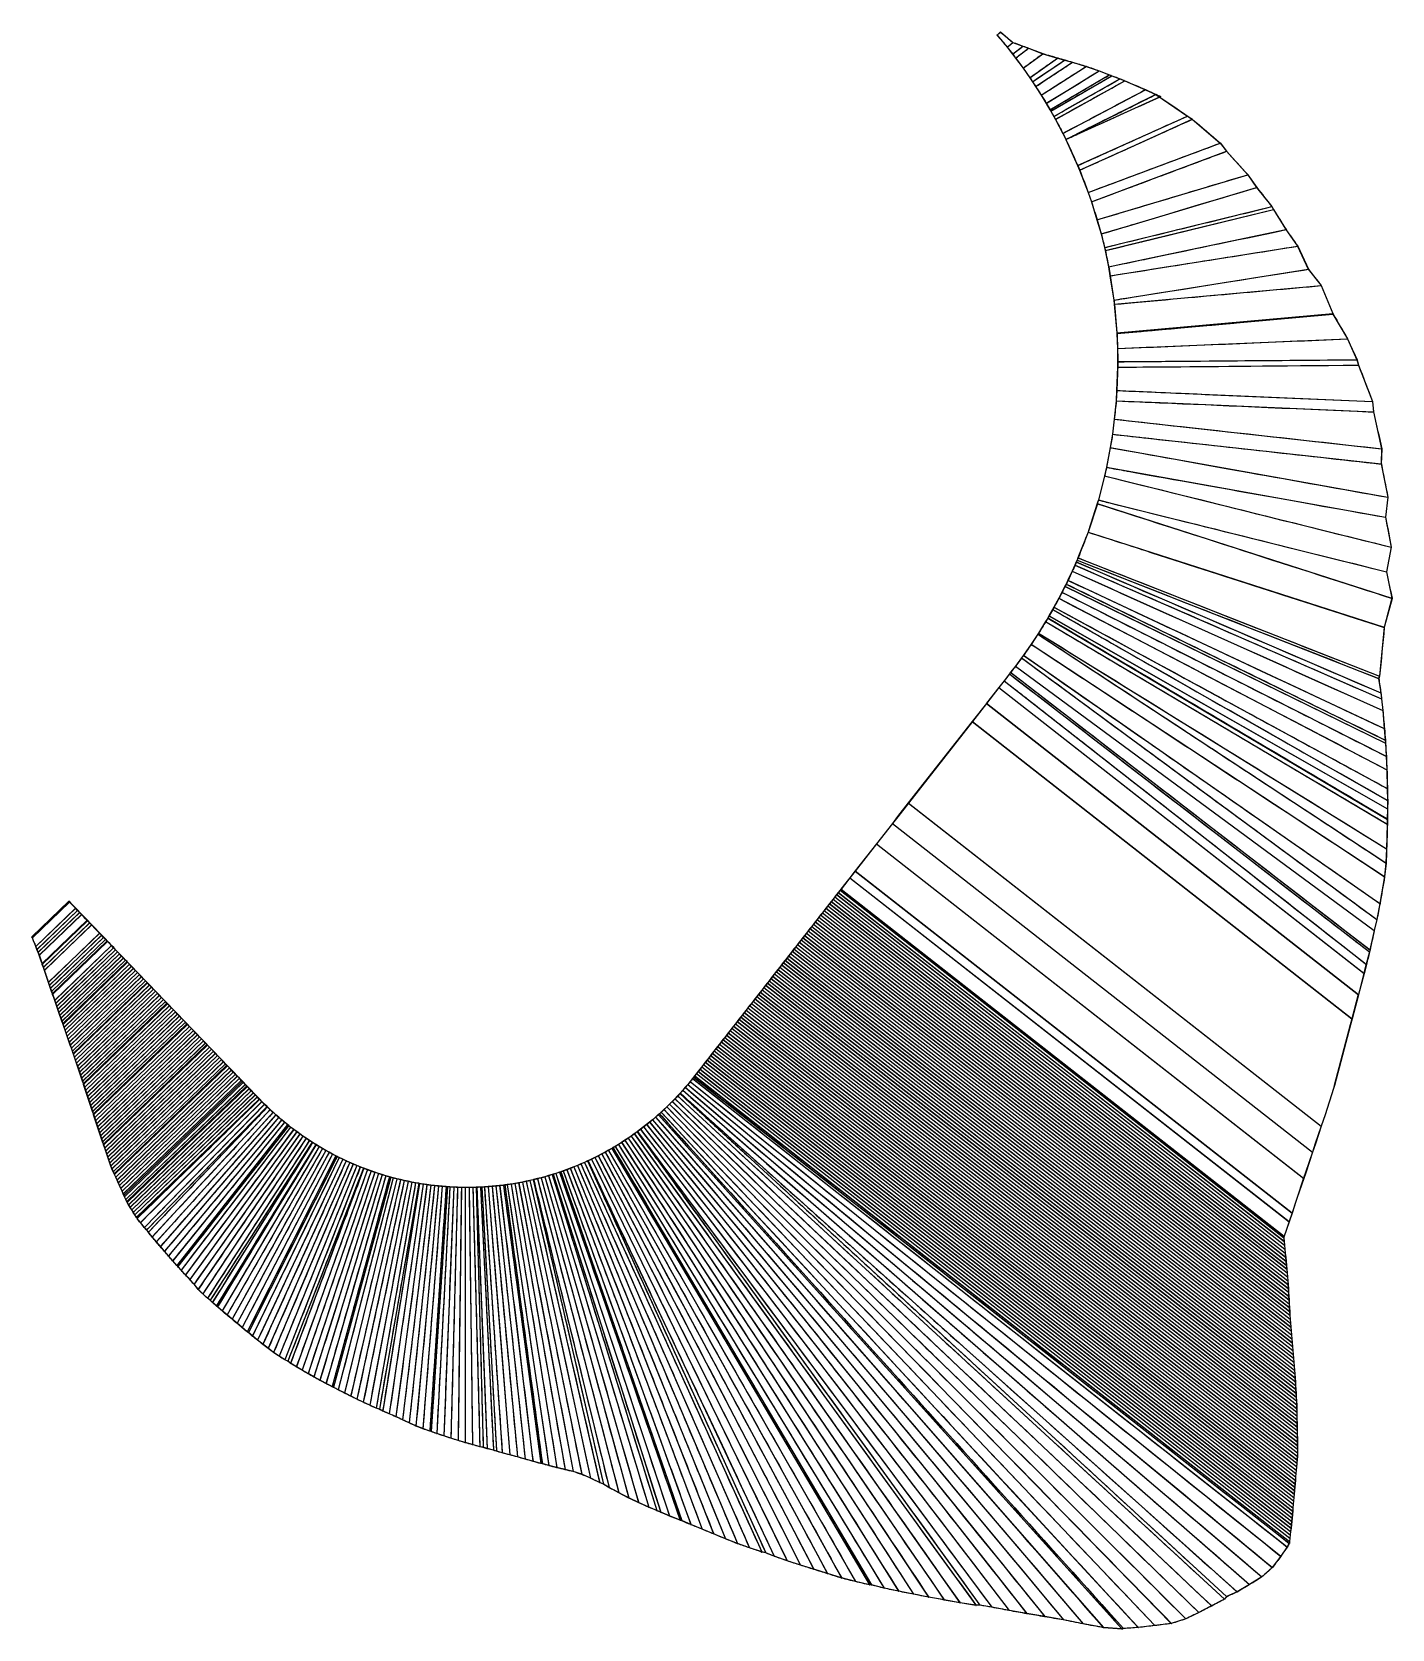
# Model space of a CAD drawing. Header units: metres. Extents: x 225018.4 to 225065.7, y 450831.4 to 450886.9.
import ezdxf

# ---------------------------------------------------------------- set-up
doc = ezdxf.new("R2010")
doc.units = ezdxf.units.M
doc.header["$MEASUREMENT"] = 0
doc.layers.add('사면1', color=7, linetype='Continuous')

msp = doc.modelspace()

# ---------------------------------------------------------------- linework, layer by layer
at = {"layer": '사면1', "color": 53}
for p, q in [((225051.932, 450886.818, 166.4), (225051.928, 450886.814, 166.392)), ((225051.932, 450886.818, 166.4), (225052.057, 450886.926, 166.29)), ((225051.932, 450886.818, 166.4), (225052.057, 450886.926, 166.29)), ((225051.932, 450886.818, 166.4), (225052.28, 450886.397, 166.4)), ((225052.057, 450886.926, 166.29), (225052.056, 450886.92, 166.282)), ((225052.057, 450886.926, 166.29), (225052.056, 450886.92, 166.282)), ((225052.057, 450886.926, 166.29), (225052.476, 450886.559, 166.57)), ((225052.057, 450886.926, 166.29), (225052.476, 450886.559, 166.57)), ((225052.28, 450886.397, 166.4), (225052.476, 450886.559, 166.57)), ((225052.28, 450886.397, 166.4), (225052.476, 450886.559, 166.57)), ((225052.28, 450886.397, 166.4), (225052.472, 450886.153, 166.4)), ((225052.472, 450886.153, 166.4), (225052.827, 450886.433, 166.701)), ((225052.472, 450886.153, 166.4), (225052.827, 450886.433, 166.701)), ((225052.476, 450886.559, 166.57), (225052.827, 450886.433, 166.701)), ((225052.476, 450886.559, 166.57), (225052.827, 450886.433, 166.701)), ((225052.576, 450886.017, 166.4), (225053.025, 450886.36, 166.776)), ((225052.576, 450886.017, 166.4), (225053.025, 450886.36, 166.776)), ((225052.827, 450886.433, 166.701), (225052.832, 450886.436, 166.693)), ((225052.827, 450886.433, 166.701), (225053.025, 450886.36, 166.776)), ((225052.835, 450885.666, 166.4), (225053.52, 450886.171, 166.968)), ((225052.835, 450885.666, 166.4), (225053.52, 450886.171, 166.968)), ((225053.025, 450886.36, 166.776), (225053.029, 450886.363, 166.768)), ((225053.025, 450886.36, 166.776), (225053.52, 450886.171, 166.968)), ((225053.025, 450886.36, 166.776), (225053.52, 450886.171, 166.968)), ((225053.52, 450886.171, 166.968), (225054.037, 450886.019, 167.191)), ((225053.52, 450886.171, 166.968), (225054.037, 450886.019, 167.191)), ((225052.472, 450886.153, 166.4), (225052.576, 450886.017, 166.4)), ((225052.576, 450886.017, 166.4), (225052.835, 450885.666, 166.4)), ((225052.835, 450885.666, 166.4), (225053.065, 450885.337, 166.4)), ((225053.065, 450885.337, 166.4), (225054.037, 450886.019, 167.191)), ((225053.065, 450885.337, 166.4), (225054.037, 450886.019, 167.191)), ((225053.162, 450885.194, 166.4), (225054.279, 450885.95, 167.299)), ((225053.162, 450885.194, 166.4), (225054.279, 450885.95, 167.299)), ((225053.273, 450885.026, 166.4), (225054.551, 450885.871, 167.421)), ((225053.273, 450885.026, 166.4), (225054.551, 450885.871, 167.421)), ((225053.463, 450884.73, 166.4), (225055.028, 450885.73, 167.638)), ((225053.463, 450884.73, 166.4), (225055.028, 450885.73, 167.638)), ((225054.037, 450886.019, 167.191), (225054.042, 450886.022, 167.183)), ((225054.037, 450886.019, 167.191), (225054.042, 450886.022, 167.183)), ((225054.037, 450886.019, 167.191), (225054.279, 450885.95, 167.299)), ((225054.037, 450886.019, 167.191), (225054.279, 450885.95, 167.299)), ((225054.279, 450885.95, 167.299), (225054.284, 450885.953, 167.291)), ((225054.279, 450885.95, 167.299), (225054.551, 450885.871, 167.421)), ((225054.551, 450885.871, 167.421), (225054.555, 450885.874, 167.413)), ((225054.551, 450885.871, 167.421), (225055.028, 450885.73, 167.638)), ((225054.551, 450885.871, 167.421), (225055.028, 450885.73, 167.638)), ((225055.028, 450885.73, 167.638), (225055.478, 450885.571, 167.839)), ((225055.028, 450885.73, 167.638), (225055.478, 450885.571, 167.839)), ((225053.065, 450885.337, 166.4), (225053.162, 450885.194, 166.4)), ((225053.162, 450885.194, 166.4), (225053.273, 450885.026, 166.4)), ((225053.637, 450884.445, 166.4), (225055.478, 450885.571, 167.839)), ((225053.637, 450884.445, 166.4), (225055.478, 450885.571, 167.839)), ((225053.769, 450884.22, 166.4), (225055.831, 450885.433, 167.994)), ((225053.769, 450884.22, 166.4), (225055.831, 450885.433, 167.994)), ((225053.795, 450884.176, 166.4), (225055.919, 450885.401, 168.035)), ((225053.795, 450884.176, 166.4), (225055.919, 450885.401, 168.035)), ((225053.9, 450883.99, 166.4), (225056.202, 450885.294, 168.164)), ((225053.9, 450883.99, 166.4), (225056.202, 450885.294, 168.164)), ((225053.957, 450883.888, 166.4), (225056.368, 450885.225, 168.238)), ((225053.957, 450883.888, 166.4), (225056.368, 450885.225, 168.238)), ((225055.478, 450885.571, 167.839), (225055.831, 450885.433, 167.994)), ((225055.478, 450885.571, 167.839), (225055.831, 450885.433, 167.994)), ((225055.831, 450885.433, 167.994), (225055.835, 450885.436, 167.986)), ((225055.831, 450885.433, 167.994), (225055.919, 450885.401, 168.035)), ((225055.919, 450885.401, 168.035), (225056.202, 450885.294, 168.164)), ((225056.202, 450885.294, 168.164), (225056.368, 450885.225, 168.238)), ((225056.368, 450885.225, 168.238), (225056.373, 450885.228, 168.23)), ((225056.368, 450885.225, 168.238), (225057.087, 450884.92, 168.562)), ((225056.368, 450885.225, 168.238), (225057.087, 450884.92, 168.562)), ((225053.273, 450885.026, 166.4), (225053.463, 450884.73, 166.4)), ((225053.463, 450884.73, 166.4), (225053.637, 450884.445, 166.4)), ((225054.216, 450883.399, 166.396), (225057.087, 450884.92, 168.562)), ((225054.216, 450883.399, 166.396), (225057.087, 450884.92, 168.562)), ((225054.319, 450883.192, 166.4), (225057.444, 450884.757, 168.73)), ((225054.319, 450883.192, 166.4), (225057.444, 450884.757, 168.73)), ((225054.32, 450883.19, 166.401), (225057.446, 450884.755, 168.731)), ((225054.32, 450883.19, 166.4), (225057.615, 450884.679, 168.81)), ((225054.32, 450883.19, 166.4), (225057.615, 450884.679, 168.81)), ((225057.087, 450884.92, 168.562), (225057.092, 450884.922, 168.554)), ((225057.087, 450884.92, 168.562), (225057.092, 450884.922, 168.554)), ((225057.087, 450884.92, 168.562), (225057.444, 450884.757, 168.73)), ((225057.087, 450884.92, 168.562), (225057.444, 450884.757, 168.73)), ((225057.444, 450884.757, 168.73), (225057.449, 450884.76, 168.721)), ((225057.444, 450884.757, 168.73), (225057.615, 450884.679, 168.81)), ((225057.446, 450884.755, 168.731), (225058.545, 450884.004, 169.482)), ((225057.446, 450884.755, 168.731), (225058.545, 450884.004, 169.482)), ((225057.615, 450884.679, 168.81), (225057.62, 450884.681, 168.802)), ((225053.637, 450884.445, 166.4), (225053.769, 450884.22, 166.4)), ((225053.769, 450884.22, 166.4), (225053.795, 450884.176, 166.4)), ((225053.795, 450884.176, 166.4), (225053.9, 450883.99, 166.4)), ((225053.9, 450883.99, 166.4), (225053.957, 450883.888, 166.4)), ((225054.731, 450882.281, 166.692), (225058.545, 450884.004, 169.482)), ((225053.957, 450883.888, 166.4), (225054.216, 450883.399, 166.396)), ((225054.216, 450883.399, 166.396), (225054.319, 450883.192, 166.4)), ((225056.47, 450882.877, 167.962), (225058.711, 450883.89, 169.601)), ((225058.711, 450883.89, 169.601), (225059.686, 450883.064, 170.252)), ((225058.711, 450883.89, 169.601), (225059.686, 450883.064, 170.252)), ((225054.319, 450883.192, 166.4), (225054.32, 450883.19, 166.4)), ((225054.32, 450883.19, 166.4), (225054.325, 450883.192, 166.392)), ((225054.32, 450883.19, 166.401), (225054.731, 450882.281, 166.692)), ((225054.802, 450882.124, 166.742), (225056.47, 450882.877, 167.962)), ((225055.092, 450881.348, 166.983), (225059.686, 450883.064, 170.252)), ((225056.632, 450881.557, 168.094), (225059.903, 450882.779, 170.422)), ((225059.903, 450882.779, 170.422), (225060.643, 450881.965, 170.923)), ((225059.903, 450882.779, 170.422), (225060.643, 450881.965, 170.923)), ((225054.802, 450882.124, 166.742), (225055.092, 450881.348, 166.983)), ((225055.4, 450880.397, 167.275), (225060.643, 450881.965, 170.923)), ((225055.212, 450881.027, 167.083), (225056.632, 450881.557, 168.094)), ((225056.625, 450880.228, 168.175), (225060.947, 450881.52, 171.183)), ((225060.947, 450881.52, 171.183), (225061.476, 450880.856, 171.557)), ((225060.947, 450881.52, 171.183), (225061.476, 450880.856, 171.557)), ((225055.212, 450881.027, 167.083), (225055.4, 450880.397, 167.275)), ((225055.663, 450879.433, 167.567), (225061.476, 450880.856, 171.557)), ((225056.966, 450879.639, 168.476), (225061.532, 450880.757, 171.609)), ((225061.532, 450880.757, 171.609), (225061.968, 450880.057, 171.964)), ((225061.532, 450880.757, 171.609), (225061.968, 450880.057, 171.964)), ((225055.547, 450879.905, 167.425), (225056.625, 450880.228, 168.175)), ((225055.547, 450879.905, 167.425), (225055.663, 450879.433, 167.567)), ((225055.689, 450879.327, 167.599), (225056.966, 450879.639, 168.476)), ((225057.058, 450879.027, 168.619), (225061.968, 450880.057, 171.964)), ((225057.058, 450879.027, 168.619), (225061.968, 450880.057, 171.964)), ((225061.968, 450880.057, 171.964), (225062.374, 450879.483, 172.259)), ((225055.689, 450879.327, 167.599), (225055.807, 450878.765, 167.767)), ((225055.807, 450878.765, 167.767), (225057.058, 450879.027, 168.619)), ((225055.807, 450878.765, 167.767), (225057.058, 450879.027, 168.619)), ((225055.856, 450878.452, 167.859), (225062.374, 450879.483, 172.259)), ((225055.807, 450878.765, 167.767), (225055.856, 450878.452, 167.859)), ((225056.336, 450877.665, 168.343), (225062.743, 450878.678, 172.667)), ((225062.743, 450878.678, 172.667), (225063.193, 450878.112, 172.965)), ((225056.002, 450877.463, 168.152), (225063.193, 450878.112, 172.965)), ((225055.989, 450877.61, 168.109), (225056.336, 450877.665, 168.343)), ((225055.989, 450877.61, 168.109), (225056.002, 450877.463, 168.152)), ((225057.284, 450876.554, 169.247), (225063.603, 450877.124, 173.476)), ((225063.603, 450877.124, 173.476), (225064.103, 450876.26, 173.931)), ((225063.603, 450877.124, 173.476), (225064.103, 450876.26, 173.931)), ((225056.094, 450876.446, 168.45), (225057.284, 450876.554, 169.247)), ((225056.094, 450876.446, 168.45), (225056.116, 450875.927, 168.602)), ((225056.116, 450875.927, 168.602), (225064.103, 450876.26, 173.931)), ((225056.116, 450875.927, 168.602), (225064.103, 450876.26, 173.931)), ((225064.103, 450876.26, 173.931), (225064.438, 450875.537, 174.282)), ((225064.103, 450876.26, 173.931), (225064.438, 450875.537, 174.282)), ((225056.116, 450875.927, 168.602), (225056.12, 450875.468, 168.736)), ((225056.121, 450875.278, 168.792), (225056.086, 450874.469, 169.029)), ((225056.12, 450875.468, 168.736), (225064.438, 450875.537, 174.282)), ((225056.121, 450875.278, 168.792), (225057.989, 450875.293, 170.037)), ((225057.989, 450875.293, 170.037), (225064.487, 450875.348, 174.369)), ((225064.487, 450875.348, 174.369), (225064.974, 450874.081, 174.96)), ((225064.487, 450875.348, 174.369), (225064.974, 450874.081, 174.96)), ((225056.07, 450874.11, 169.134), (225056, 450873.473, 169.321)), ((225056.07, 450874.11, 169.134), (225057.602, 450874.043, 170.156)), ((225056.086, 450874.469, 169.029), (225064.974, 450874.081, 174.96)), ((225057.602, 450874.043, 170.156), (225065.007, 450873.72, 175.097)), ((225056, 450873.473, 169.321), (225065.295, 450872.443, 175.556)), ((225065.007, 450873.72, 175.097), (225065.295, 450872.443, 175.556)), ((225065.007, 450873.72, 175.097), (225065.295, 450872.443, 175.556)), ((225055.942, 450872.948, 169.475), (225055.858, 450872.483, 169.613)), ((225055.942, 450872.948, 169.475), (225057.065, 450872.823, 170.229)), ((225055.858, 450872.483, 169.613), (225065.505, 450870.756, 176.147)), ((225057.065, 450872.823, 170.229), (225065.278, 450871.913, 175.738)), ((225055.735, 450871.797, 169.817), (225055.662, 450871.503, 169.905)), ((225055.735, 450871.797, 169.817), (225056.448, 450871.669, 170.3)), ((225065.278, 450871.913, 175.738), (225065.505, 450870.756, 176.147)), ((225065.278, 450871.913, 175.738), (225065.505, 450870.756, 176.147)), ((225055.662, 450871.503, 169.905), (225065.621, 450869.023, 176.747)), ((225056.448, 450871.669, 170.3), (225065.426, 450870.061, 176.38)), ((225055.453, 450870.661, 170.159), (225055.412, 450870.535, 170.197)), ((225055.453, 450870.661, 170.159), (225055.759, 450870.585, 170.369)), ((225055.412, 450870.535, 170.197), (225065.651, 450867.244, 177.367)), ((225055.759, 450870.585, 170.369), (225065.46, 450868.168, 177.035)), ((225055.094, 450869.546, 170.501), (225054.743, 450868.652, 170.781)), ((225055.094, 450869.546, 170.501), (225057.274, 450868.845, 172.027)), ((225065.426, 450870.061, 176.38), (225065.621, 450869.023, 176.747)), ((225065.426, 450870.061, 176.38), (225065.621, 450869.023, 176.747)), ((225054.683, 450868.507, 170.807), (225054.637, 450868.4, 170.81)), ((225054.713, 450868.575, 170.805), (225054.683, 450868.507, 170.807)), ((225054.683, 450868.507, 170.807), (225065.264, 450863.956, 178.485)), ((225054.683, 450868.507, 170.807), (225065.264, 450863.956, 178.485)), ((225054.713, 450868.575, 170.805), (225065.19, 450864.46, 178.309)), ((225054.743, 450868.652, 170.781), (225065.218, 450864.537, 178.283)), ((225057.274, 450868.845, 172.027), (225065.382, 450866.239, 177.705)), ((225054.393, 450867.87, 170.822), (225054.33, 450867.741, 170.825)), ((225054.541, 450868.187, 170.815), (225054.393, 450867.87, 170.822)), ((225054.393, 450867.87, 170.822), (225065.387, 450862.716, 178.917)), ((225054.393, 450867.87, 170.822), (225065.387, 450862.716, 178.917)), ((225054.637, 450868.4, 170.81), (225054.541, 450868.187, 170.815)), ((225054.541, 450868.187, 170.815), (225065.33, 450863.347, 178.698)), ((225054.541, 450868.187, 170.815), (225065.33, 450863.347, 178.698)), ((225054.637, 450868.4, 170.81), (225065.288, 450863.749, 178.558)), ((225054.637, 450868.4, 170.81), (225065.288, 450863.749, 178.558)), ((225065.46, 450868.168, 177.035), (225065.651, 450867.244, 177.367)), ((225065.46, 450868.168, 177.035), (225065.651, 450867.244, 177.367)), ((225054.185, 450867.452, 170.832), (225054.077, 450867.245, 170.837)), ((225054.29, 450867.66, 170.827), (225054.185, 450867.452, 170.832)), ((225054.185, 450867.452, 170.832), (225065.453, 450861.752, 179.251)), ((225054.185, 450867.452, 170.832), (225065.453, 450861.752, 179.251)), ((225054.29, 450867.66, 170.827), (225065.426, 450862.212, 179.092)), ((225054.295, 450867.658, 170.819), (225065.43, 450862.21, 179.084)), ((225054.33, 450867.741, 170.825), (225065.42, 450862.315, 179.056)), ((225053.909, 450866.938, 170.845), (225053.863, 450866.857, 170.847)), ((225053.863, 450866.857, 170.847), (225065.501, 450860.219, 179.779)), ((225054.077, 450867.245, 170.837), (225053.909, 450866.938, 170.845)), ((225053.909, 450866.938, 170.845), (225065.491, 450860.636, 179.636)), ((225053.909, 450866.938, 170.845), (225065.491, 450860.636, 179.636)), ((225054.077, 450867.245, 170.837), (225065.474, 450861.287, 179.411)), ((225054.077, 450867.245, 170.837), (225065.474, 450861.287, 179.411)), ((225053.617, 450866.433, 170.858), (225053.371, 450866.037, 170.868)), ((225053.617, 450866.433, 170.858), (225065.49, 450859.396, 180.059)), ((225053.736, 450866.634, 170.853), (225053.697, 450866.568, 170.854)), ((225053.697, 450866.568, 170.854), (225065.492, 450859.577, 179.995)), ((225053.736, 450866.634, 170.853), (225065.497, 450859.926, 179.879)), ((225053.741, 450866.631, 170.844), (225065.502, 450859.923, 179.871)), ((225065.382, 450866.239, 177.705), (225065.218, 450864.537, 178.283)), ((225065.382, 450866.239, 177.705), (225065.218, 450864.537, 178.283)), ((225053.115, 450865.647, 170.878), (225052.848, 450865.264, 170.888)), ((225053.115, 450865.647, 170.878), (225065.392, 450857.573, 180.674)), ((225053.371, 450866.037, 170.868), (225053.347, 450866.001, 170.869)), ((225053.347, 450866.001, 170.869), (225065.444, 450858.046, 180.521)), ((225053.371, 450866.037, 170.868), (225065.462, 450858.54, 180.352)), ((225053.371, 450866.037, 170.868), (225065.462, 450858.54, 180.352)), ((225052.848, 450865.264, 170.888), (225052.783, 450865.175, 170.891)), ((225052.783, 450865.175, 170.891), (225065.126, 450856.081, 181.112)), ((225052.848, 450865.264, 170.888), (225065.233, 450856.638, 180.95)), ((225052.848, 450865.264, 170.888), (225065.233, 450856.638, 180.95)), ((225052.363, 450864.619, 170.906), (225052.176, 450864.38, 170.914)), ((225052.363, 450864.619, 170.906), (225064.87, 450854.957, 181.442)), ((225052.571, 450864.888, 170.898), (225052.404, 450864.672, 170.904)), ((225052.404, 450864.672, 170.904), (225064.888, 450855.028, 181.421)), ((225052.571, 450864.888, 170.898), (225065.034, 450855.705, 181.218)), ((225052.576, 450864.885, 170.89), (225065.038, 450855.702, 181.21)), ((225052.176, 450864.38, 170.914), (225064.762, 450854.524, 181.571)), ((225065.19, 450864.46, 178.309), (225065.264, 450863.956, 178.485)), ((225065.19, 450864.46, 178.309), (225065.264, 450863.956, 178.485)), ((225065.264, 450863.956, 178.485), (225065.288, 450863.749, 178.558)), ((225065.264, 450863.956, 178.485), (225065.288, 450863.749, 178.558)), ((225065.288, 450863.749, 178.558), (225065.33, 450863.347, 178.698)), ((225065.288, 450863.749, 178.558), (225065.293, 450863.747, 178.549)), ((225065.288, 450863.749, 178.558), (225065.33, 450863.347, 178.698)), ((225065.288, 450863.749, 178.558), (225065.293, 450863.747, 178.549)), ((225065.33, 450863.347, 178.698), (225065.387, 450862.716, 178.917)), ((225065.33, 450863.347, 178.698), (225065.335, 450863.345, 178.69)), ((225065.33, 450863.347, 178.698), (225065.387, 450862.716, 178.917)), ((225065.33, 450863.347, 178.698), (225065.335, 450863.345, 178.69)), ((225065.387, 450862.716, 178.917), (225065.42, 450862.315, 179.056)), ((225065.387, 450862.716, 178.917), (225065.392, 450862.714, 178.909)), ((225065.387, 450862.716, 178.917), (225065.42, 450862.315, 179.056)), ((225065.387, 450862.716, 178.917), (225065.392, 450862.714, 178.909)), ((225065.426, 450862.212, 179.092), (225065.453, 450861.752, 179.251)), ((225065.426, 450862.212, 179.092), (225065.453, 450861.752, 179.251)), ((225065.426, 450862.212, 179.092), (225065.43, 450862.21, 179.084)), ((225065.453, 450861.752, 179.251), (225065.474, 450861.287, 179.411)), ((225065.453, 450861.752, 179.251), (225065.458, 450861.749, 179.243)), ((225065.453, 450861.752, 179.251), (225065.474, 450861.287, 179.411)), ((225065.453, 450861.752, 179.251), (225065.458, 450861.749, 179.243)), ((225065.474, 450861.287, 179.411), (225065.491, 450860.636, 179.636)), ((225065.474, 450861.287, 179.411), (225065.491, 450860.636, 179.636)), ((225065.491, 450860.636, 179.636), (225065.501, 450860.219, 179.779)), ((225065.491, 450860.636, 179.636), (225065.496, 450860.633, 179.627)), ((225065.491, 450860.636, 179.636), (225065.501, 450860.219, 179.779)), ((225065.491, 450860.636, 179.636), (225065.496, 450860.633, 179.627)), ((225065.497, 450859.926, 179.879), (225065.492, 450859.577, 179.995)), ((225065.497, 450859.926, 179.879), (225065.492, 450859.577, 179.995)), ((225065.497, 450859.926, 179.879), (225065.502, 450859.923, 179.871)), ((225065.49, 450859.396, 180.059), (225065.462, 450858.54, 180.352)), ((225065.49, 450859.396, 180.059), (225065.462, 450858.54, 180.352)), ((225065.462, 450858.54, 180.352), (225065.444, 450858.046, 180.521)), ((225065.462, 450858.54, 180.352), (225065.444, 450858.046, 180.521)), ((225065.462, 450858.54, 180.352), (225065.467, 450858.537, 180.344)), ((225065.462, 450858.54, 180.352), (225065.467, 450858.537, 180.344)), ((225065.392, 450857.573, 180.674), (225065.233, 450856.638, 180.95)), ((225065.392, 450857.573, 180.674), (225065.233, 450856.638, 180.95)), ((225065.233, 450856.638, 180.95), (225065.126, 450856.081, 181.112)), ((225065.233, 450856.638, 180.95), (225065.126, 450856.081, 181.112)), ((225065.034, 450855.705, 181.218), (225064.888, 450855.028, 181.421)), ((225065.034, 450855.705, 181.218), (225064.888, 450855.028, 181.421)), ((225064.87, 450854.957, 181.442), (225064.762, 450854.524, 181.571)), ((225064.87, 450854.957, 181.442), (225064.762, 450854.524, 181.571)), ((225064.87, 450854.957, 181.442), (225064.875, 450854.954, 181.434)), ((225064.762, 450854.524, 181.571), (225064.767, 450854.521, 181.563)), ((225042.779, 450852.38, 169.867), (225042.717, 450852.301, 169.845)), ((225042.841, 450852.459, 169.888), (225042.779, 450852.38, 169.867)), ((225042.779, 450852.38, 169.867), (225062.332, 450837.069, 186.423)), ((225042.779, 450852.38, 169.867), (225062.332, 450837.069, 186.423)), ((225042.841, 450852.459, 169.888), (225062.342, 450837.188, 186.4)), ((225042.717, 450852.301, 169.845), (225062.321, 450836.95, 186.445)), ((225042.723, 450852.299, 169.837), (225062.327, 450836.948, 186.437)), ((225041.009, 450850.148, 169.283), (225040.92, 450850.049, 169.26)), ((225041.097, 450850.249, 169.306), (225041.009, 450850.148, 169.283)), ((225041.009, 450850.148, 169.283), (225060.703, 450832.971, 186.705)), ((225041.009, 450850.148, 169.283), (225060.703, 450832.971, 186.705)), ((225041.183, 450850.35, 169.329), (225041.097, 450850.249, 169.306)), ((225041.097, 450850.249, 169.306), (225061.132, 450833.239, 186.828)), ((225041.097, 450850.249, 169.306), (225061.132, 450833.239, 186.828)), ((225041.268, 450850.453, 169.352), (225041.183, 450850.35, 169.329)), ((225041.183, 450850.35, 169.329), (225061.496, 450833.566, 186.896)), ((225041.183, 450850.35, 169.329), (225061.496, 450833.566, 186.896)), ((225041.351, 450850.557, 169.375), (225041.268, 450850.453, 169.352)), ((225041.268, 450850.453, 169.352), (225061.788, 450833.952, 186.907)), ((225041.268, 450850.453, 169.352), (225061.788, 450833.952, 186.907)), ((225041.39, 450850.606, 169.385), (225041.351, 450850.557, 169.375)), ((225041.351, 450850.557, 169.375), (225062.008, 450834.277, 186.909)), ((225041.351, 450850.557, 169.375), (225062.008, 450834.277, 186.909)), ((225041.39, 450850.606, 169.385), (225062.082, 450834.402, 186.907)), ((225026.298, 450849.843, 166.438), (225022.028, 450845.731, 170.39)), ((225026.302, 450849.847, 166.446), (225022.032, 450845.735, 170.399)), ((225026.313, 450849.835, 166.447), (225022.059, 450845.692, 170.406)), ((225026.313, 450849.835, 166.447), (225022.059, 450845.692, 170.406)), ((225026.391, 450849.755, 166.466), (225022.173, 450845.546, 170.438)), ((225026.391, 450849.755, 166.466), (225022.173, 450845.546, 170.438)), ((225026.485, 450849.661, 166.489), (225022.308, 450845.379, 170.477)), ((225026.568, 450849.58, 166.508), (225022.387, 450845.295, 170.5)), ((225026.581, 450849.568, 166.512), (225022.444, 450845.213, 170.516)), ((225026.581, 450849.568, 166.512), (225022.444, 450845.213, 170.516)), ((225026.313, 450849.835, 166.447), (225026.302, 450849.847, 166.446)), ((225026.391, 450849.755, 166.466), (225026.313, 450849.835, 166.447)), ((225026.485, 450849.661, 166.489), (225026.391, 450849.755, 166.466)), ((225026.581, 450849.568, 166.512), (225026.568, 450849.58, 166.508)), ((225026.678, 450849.476, 166.534), (225026.581, 450849.568, 166.512)), ((225040.456, 450849.571, 169.146), (225040.359, 450849.479, 169.123)), ((225040.551, 450849.664, 169.169), (225040.456, 450849.571, 169.146)), ((225040.456, 450849.571, 169.146), (225057.987, 450831.619, 185.874)), ((225040.456, 450849.571, 169.146), (225057.987, 450831.619, 185.874)), ((225040.645, 450849.758, 169.192), (225040.551, 450849.664, 169.169)), ((225040.551, 450849.664, 169.169), (225058.487, 450831.781, 186.054)), ((225040.551, 450849.664, 169.169), (225058.487, 450831.781, 186.054)), ((225040.738, 450849.854, 169.214), (225040.645, 450849.758, 169.192)), ((225040.645, 450849.758, 169.192), (225058.939, 450831.999, 186.189)), ((225040.645, 450849.758, 169.192), (225058.939, 450831.999, 186.189)), ((225040.83, 450849.951, 169.237), (225040.738, 450849.854, 169.214)), ((225040.738, 450849.854, 169.214), (225059.387, 450832.227, 186.322)), ((225040.738, 450849.854, 169.214), (225059.387, 450832.227, 186.322)), ((225040.83, 450849.951, 169.237), (225059.83, 450832.465, 186.452)), ((225040.92, 450850.049, 169.26), (225040.908, 450850.036, 169.257)), ((225040.908, 450850.036, 169.257), (225059.907, 450832.552, 186.47)), ((225040.92, 450850.049, 169.26), (225060.269, 450832.713, 186.58)), ((225040.92, 450850.049, 169.26), (225060.269, 450832.713, 186.58)), ((225026.678, 450849.476, 166.534), (225022.582, 450845.048, 170.555)), ((225026.678, 450849.476, 166.534), (225022.582, 450845.048, 170.555)), ((225026.775, 450849.385, 166.557), (225022.722, 450844.884, 170.595)), ((225026.775, 450849.385, 166.557), (225022.722, 450844.884, 170.595)), ((225026.874, 450849.296, 166.58), (225022.863, 450844.72, 170.637)), ((225026.874, 450849.296, 166.58), (225022.863, 450844.72, 170.637)), ((225026.975, 450849.208, 166.603), (225023.003, 450844.554, 170.682)), ((225026.975, 450849.208, 166.603), (225023.003, 450844.554, 170.682)), ((225027.076, 450849.122, 166.626), (225023.145, 450844.389, 170.728)), ((225027.076, 450849.122, 166.626), (225023.145, 450844.389, 170.728)), ((225027.179, 450849.036, 166.649), (225023.289, 450844.224, 170.774)), ((225027.179, 450849.036, 166.649), (225023.289, 450844.224, 170.774)), ((225026.775, 450849.385, 166.557), (225026.678, 450849.476, 166.534)), ((225026.874, 450849.296, 166.58), (225026.775, 450849.385, 166.557)), ((225026.975, 450849.208, 166.603), (225026.874, 450849.296, 166.58)), ((225027.076, 450849.122, 166.626), (225026.975, 450849.208, 166.603)), ((225027.179, 450849.036, 166.649), (225027.076, 450849.122, 166.626)), ((225027.282, 450848.953, 166.672), (225027.179, 450849.036, 166.649)), ((225039.858, 450849.039, 169.008), (225039.754, 450848.955, 168.985)), ((225039.961, 450849.124, 169.031), (225039.858, 450849.039, 169.008)), ((225039.858, 450849.039, 169.008), (225054.237, 450831.743, 184.004)), ((225039.858, 450849.039, 169.008), (225054.237, 450831.743, 184.004)), ((225040.062, 450849.211, 169.054), (225039.961, 450849.124, 169.031)), ((225039.961, 450849.124, 169.031), (225054.925, 450831.605, 184.392)), ((225039.961, 450849.124, 169.031), (225054.925, 450831.605, 184.392)), ((225040.162, 450849.299, 169.077), (225040.062, 450849.211, 169.054)), ((225040.062, 450849.211, 169.054), (225055.628, 450831.472, 184.788)), ((225040.062, 450849.211, 169.054), (225055.628, 450831.472, 184.788)), ((225040.162, 450849.299, 169.077), (225056.271, 450831.426, 185.118)), ((225040.261, 450849.388, 169.1), (225040.198, 450849.332, 169.085)), ((225040.198, 450849.332, 169.085), (225056.321, 450831.444, 185.139)), ((225040.359, 450849.479, 169.123), (225040.261, 450849.388, 169.1)), ((225040.261, 450849.388, 169.1), (225056.839, 450831.482, 185.368)), ((225040.261, 450849.388, 169.1), (225056.839, 450831.482, 185.368)), ((225040.359, 450849.479, 169.123), (225057.411, 450831.546, 185.62)), ((225040.359, 450849.479, 169.123), (225057.411, 450831.546, 185.62)), ((225027.282, 450848.953, 166.672), (225023.435, 450844.061, 170.821)), ((225027.321, 450848.922, 166.68), (225023.471, 450844.027, 170.832)), ((225027.387, 450848.87, 166.695), (225023.583, 450843.899, 170.868)), ((225027.387, 450848.87, 166.695), (225023.583, 450843.899, 170.868)), ((225027.493, 450848.789, 166.718), (225023.733, 450843.737, 170.916)), ((225027.493, 450848.789, 166.718), (225023.733, 450843.737, 170.916)), ((225027.6, 450848.71, 166.741), (225023.885, 450843.576, 170.965)), ((225027.6, 450848.71, 166.741), (225023.885, 450843.576, 170.965)), ((225027.708, 450848.631, 166.764), (225024.035, 450843.41, 171.019)), ((225027.708, 450848.631, 166.764), (225024.035, 450843.41, 171.019)), ((225027.817, 450848.555, 166.786), (225024.175, 450843.229, 171.088)), ((225027.817, 450848.555, 166.786), (225024.175, 450843.229, 171.088)), ((225027.927, 450848.479, 166.809), (225024.336, 450843.075, 171.135)), ((225027.927, 450848.479, 166.809), (225024.336, 450843.075, 171.135)), ((225027.387, 450848.87, 166.695), (225027.321, 450848.922, 166.68)), ((225027.493, 450848.789, 166.718), (225027.387, 450848.87, 166.695)), ((225027.6, 450848.71, 166.741), (225027.493, 450848.789, 166.718)), ((225027.708, 450848.631, 166.764), (225027.6, 450848.71, 166.741)), ((225027.817, 450848.555, 166.786), (225027.708, 450848.631, 166.764)), ((225027.927, 450848.479, 166.809), (225027.817, 450848.555, 166.786)), ((225028.038, 450848.406, 166.832), (225027.927, 450848.479, 166.809)), ((225039.11, 450848.482, 168.848), (225038.999, 450848.408, 168.825)), ((225039.22, 450848.557, 168.871), (225039.11, 450848.482, 168.848)), ((225039.11, 450848.482, 168.848), (225050.092, 450832.437, 181.811)), ((225039.11, 450848.482, 168.848), (225050.092, 450832.437, 181.811)), ((225039.329, 450848.634, 168.894), (225039.22, 450848.557, 168.871)), ((225039.22, 450848.557, 168.871), (225050.642, 450832.338, 182.096)), ((225039.22, 450848.557, 168.871), (225050.642, 450832.338, 182.096)), ((225039.329, 450848.634, 168.894), (225051.197, 450832.25, 182.381)), ((225039.437, 450848.712, 168.917), (225039.422, 450848.702, 168.914)), ((225039.422, 450848.702, 168.914), (225051.334, 450832.257, 182.451)), ((225039.544, 450848.792, 168.94), (225039.437, 450848.712, 168.917)), ((225039.437, 450848.712, 168.917), (225051.749, 450832.184, 182.657)), ((225039.437, 450848.712, 168.917), (225051.749, 450832.184, 182.657)), ((225039.65, 450848.873, 168.962), (225039.544, 450848.792, 168.94)), ((225039.544, 450848.792, 168.94), (225052.349, 450832.07, 182.981)), ((225039.544, 450848.792, 168.94), (225052.349, 450832.07, 182.981)), ((225039.754, 450848.955, 168.985), (225039.65, 450848.873, 168.962)), ((225039.65, 450848.873, 168.962), (225052.965, 450831.958, 183.314)), ((225039.65, 450848.873, 168.962), (225052.965, 450831.958, 183.314)), ((225039.754, 450848.955, 168.985), (225053.59, 450831.854, 183.65)), ((225039.754, 450848.955, 168.985), (225053.59, 450831.854, 183.65)), ((225028.038, 450848.406, 166.832), (225024.502, 450842.926, 171.18)), ((225028.135, 450848.343, 166.852), (225024.593, 450842.855, 171.207)), ((225028.15, 450848.333, 166.855), (225024.669, 450842.777, 171.226)), ((225028.15, 450848.333, 166.855), (225024.669, 450842.777, 171.226)), ((225028.263, 450848.262, 166.878), (225024.809, 450842.66, 171.266)), ((225028.263, 450848.262, 166.878), (225024.809, 450842.66, 171.266)), ((225028.273, 450848.257, 166.88), (225024.849, 450842.62, 171.277)), ((225028.273, 450848.257, 166.88), (225024.849, 450842.62, 171.277)), ((225028.377, 450848.193, 166.901), (225025.008, 450842.483, 171.321)), ((225028.377, 450848.193, 166.901), (225025.008, 450842.483, 171.321)), ((225028.492, 450848.125, 166.924), (225025.18, 450842.338, 171.369)), ((225028.492, 450848.125, 166.924), (225025.18, 450842.338, 171.369)), ((225028.608, 450848.059, 166.947), (225025.354, 450842.193, 171.419)), ((225028.608, 450848.059, 166.947), (225025.354, 450842.193, 171.419)), ((225028.724, 450847.995, 166.97), (225025.53, 450842.05, 171.469)), ((225028.724, 450847.995, 166.97), (225025.53, 450842.05, 171.469)), ((225028.842, 450847.931, 166.993), (225025.704, 450841.901, 171.524)), ((225028.842, 450847.931, 166.993), (225025.704, 450841.901, 171.524)), ((225028.96, 450847.87, 167.015), (225025.881, 450841.754, 171.58)), ((225028.15, 450848.333, 166.855), (225028.135, 450848.343, 166.852)), ((225028.263, 450848.262, 166.878), (225028.15, 450848.333, 166.855)), ((225028.273, 450848.257, 166.88), (225028.263, 450848.262, 166.878)), ((225028.377, 450848.193, 166.901), (225028.273, 450848.257, 166.88)), ((225028.492, 450848.125, 166.924), (225028.377, 450848.193, 166.901)), ((225028.608, 450848.059, 166.947), (225028.492, 450848.125, 166.924)), ((225028.724, 450847.995, 166.97), (225028.608, 450848.059, 166.947)), ((225028.842, 450847.931, 166.993), (225028.724, 450847.995, 166.97)), ((225028.96, 450847.87, 167.015), (225028.842, 450847.931, 166.993)), ((225038.077, 450847.872, 168.642), (225037.958, 450847.812, 168.619)), ((225038.195, 450847.933, 168.665), (225038.077, 450847.872, 168.642)), ((225038.077, 450847.872, 168.642), (225045.564, 450833.499, 179.446)), ((225038.077, 450847.872, 168.642), (225045.564, 450833.499, 179.446)), ((225038.313, 450847.997, 168.688), (225038.195, 450847.933, 168.665)), ((225038.195, 450847.933, 168.665), (225046.041, 450833.35, 179.704)), ((225038.195, 450847.933, 168.665), (225046.041, 450833.35, 179.704)), ((225038.429, 450848.061, 168.711), (225038.313, 450847.997, 168.688)), ((225038.313, 450847.997, 168.688), (225046.531, 450833.197, 179.973)), ((225038.313, 450847.997, 168.688), (225046.531, 450833.197, 179.973)), ((225038.545, 450848.128, 168.733), (225038.429, 450848.061, 168.711)), ((225038.429, 450848.061, 168.711), (225047.015, 450833.074, 180.225)), ((225038.429, 450848.061, 168.711), (225047.015, 450833.074, 180.225)), ((225038.545, 450848.128, 168.733), (225047.505, 450832.959, 180.479)), ((225038.66, 450848.195, 168.756), (225038.587, 450848.153, 168.742)), ((225038.587, 450848.153, 168.742), (225047.565, 450832.955, 180.509)), ((225038.774, 450848.265, 168.779), (225038.66, 450848.195, 168.756)), ((225038.66, 450848.195, 168.756), (225048.004, 450832.848, 180.735)), ((225038.66, 450848.195, 168.756), (225048.004, 450832.848, 180.735)), ((225038.887, 450848.336, 168.802), (225038.774, 450848.265, 168.779)), ((225038.774, 450848.265, 168.779), (225048.512, 450832.74, 180.997)), ((225038.774, 450848.265, 168.779), (225048.512, 450832.74, 180.997)), ((225038.999, 450848.408, 168.825), (225038.887, 450848.336, 168.802)), ((225038.887, 450848.336, 168.802), (225049.028, 450832.637, 181.261)), ((225038.887, 450848.336, 168.802), (225049.028, 450832.637, 181.261)), ((225038.999, 450848.408, 168.825), (225049.555, 450832.536, 181.533)), ((225038.999, 450848.408, 168.825), (225049.555, 450832.536, 181.533)), ((225029.004, 450847.848, 167.024), (225025.922, 450841.727, 171.593)), ((225029.079, 450847.81, 167.038), (225026.06, 450841.608, 171.637)), ((225029.079, 450847.81, 167.038), (225026.06, 450841.608, 171.637)), ((225029.199, 450847.752, 167.061), (225026.241, 450841.464, 171.694)), ((225029.199, 450847.752, 167.061), (225026.241, 450841.464, 171.694)), ((225029.32, 450847.695, 167.084), (225026.424, 450841.321, 171.751)), ((225029.32, 450847.695, 167.084), (225026.424, 450841.321, 171.751)), ((225029.441, 450847.64, 167.107), (225026.609, 450841.179, 171.81)), ((225029.441, 450847.64, 167.107), (225026.609, 450841.179, 171.81)), ((225029.563, 450847.586, 167.13), (225026.797, 450841.039, 171.868)), ((225029.563, 450847.586, 167.13), (225026.797, 450841.039, 171.868)), ((225029.686, 450847.534, 167.153), (225026.99, 450840.908, 171.922)), ((225029.686, 450847.534, 167.153), (225026.99, 450840.908, 171.922)), ((225029.809, 450847.484, 167.176), (225027.187, 450840.784, 171.973)), ((225029.917, 450847.442, 167.196), (225027.29, 450840.732, 171.999)), ((225029.934, 450847.435, 167.199), (225027.386, 450840.661, 172.024)), ((225029.934, 450847.435, 167.199), (225027.386, 450840.661, 172.024)), ((225030.058, 450847.388, 167.222), (225027.586, 450840.54, 172.076)), ((225030.058, 450847.388, 167.222), (225027.586, 450840.54, 172.076)), ((225030.184, 450847.343, 167.245), (225027.788, 450840.42, 172.128)), ((225030.184, 450847.343, 167.245), (225027.788, 450840.42, 172.128)), ((225029.079, 450847.81, 167.038), (225029.004, 450847.848, 167.024)), ((225029.199, 450847.752, 167.061), (225029.079, 450847.81, 167.038)), ((225029.32, 450847.695, 167.084), (225029.199, 450847.752, 167.061)), ((225029.441, 450847.64, 167.107), (225029.32, 450847.695, 167.084)), ((225029.563, 450847.586, 167.13), (225029.441, 450847.64, 167.107)), ((225029.686, 450847.534, 167.153), (225029.563, 450847.586, 167.13)), ((225029.809, 450847.484, 167.176), (225029.686, 450847.534, 167.153)), ((225029.934, 450847.435, 167.199), (225029.917, 450847.442, 167.196)), ((225030.058, 450847.388, 167.222), (225029.934, 450847.435, 167.199)), ((225030.184, 450847.343, 167.245), (225030.058, 450847.388, 167.222)), ((225030.31, 450847.3, 167.267), (225030.184, 450847.343, 167.245)), ((225036.854, 450847.345, 168.413), (225036.774, 450847.317, 168.398)), ((225036.774, 450847.317, 168.398), (225040.975, 450835.191, 176.954)), ((225036.979, 450847.39, 168.436), (225036.854, 450847.345, 168.413)), ((225036.854, 450847.345, 168.413), (225041.297, 450835.053, 177.126)), ((225036.854, 450847.345, 168.413), (225041.297, 450835.053, 177.126)), ((225037.104, 450847.437, 168.459), (225036.979, 450847.39, 168.436)), ((225036.979, 450847.39, 168.436), (225041.685, 450834.897, 177.336)), ((225036.979, 450847.39, 168.436), (225041.685, 450834.897, 177.336)), ((225037.228, 450847.486, 168.481), (225037.104, 450847.437, 168.459)), ((225037.104, 450847.437, 168.459), (225042.083, 450834.733, 177.555)), ((225037.104, 450847.437, 168.459), (225042.083, 450834.733, 177.555)), ((225037.351, 450847.536, 168.504), (225037.228, 450847.486, 168.481)), ((225037.228, 450847.486, 168.481), (225042.493, 450834.563, 177.784)), ((225037.228, 450847.486, 168.481), (225042.493, 450834.563, 177.784)), ((225037.474, 450847.588, 168.527), (225037.351, 450847.536, 168.504)), ((225037.351, 450847.536, 168.504), (225042.911, 450834.395, 178.017)), ((225037.351, 450847.536, 168.504), (225042.911, 450834.395, 178.017)), ((225037.596, 450847.641, 168.55), (225037.474, 450847.588, 168.527)), ((225037.474, 450847.588, 168.527), (225043.328, 450834.249, 178.239)), ((225037.474, 450847.588, 168.527), (225043.328, 450834.249, 178.239)), ((225037.596, 450847.641, 168.55), (225043.754, 450834.103, 178.465)), ((225037.718, 450847.697, 168.573), (225037.701, 450847.689, 168.57)), ((225037.701, 450847.689, 168.57), (225043.893, 450834.077, 178.54)), ((225037.838, 450847.753, 168.596), (225037.718, 450847.697, 168.573)), ((225037.718, 450847.697, 168.573), (225044.191, 450833.954, 178.7)), ((225037.718, 450847.697, 168.573), (225044.191, 450833.954, 178.7)), ((225037.958, 450847.812, 168.619), (225037.838, 450847.753, 168.596)), ((225037.838, 450847.753, 168.596), (225044.641, 450833.797, 178.947)), ((225037.838, 450847.753, 168.596), (225044.641, 450833.797, 178.947)), ((225037.958, 450847.812, 168.619), (225045.098, 450833.647, 179.194)), ((225037.958, 450847.812, 168.619), (225045.098, 450833.647, 179.194)), ((225030.31, 450847.3, 167.267), (225027.993, 450840.302, 172.182)), ((225030.31, 450847.3, 167.267), (225027.993, 450840.302, 172.182)), ((225030.436, 450847.258, 167.29), (225028.199, 450840.186, 172.235)), ((225030.436, 450847.258, 167.29), (225028.199, 450840.186, 172.235)), ((225030.564, 450847.217, 167.313), (225028.407, 450840.071, 172.29)), ((225030.564, 450847.217, 167.313), (225028.407, 450840.071, 172.29)), ((225030.691, 450847.179, 167.336), (225028.617, 450839.958, 172.345)), ((225030.691, 450847.179, 167.336), (225028.617, 450839.958, 172.345)), ((225030.819, 450847.142, 167.359), (225028.828, 450839.847, 172.4)), ((225030.866, 450847.129, 167.367), (225028.874, 450839.829, 172.413)), ((225030.948, 450847.107, 167.382), (225029.042, 450839.738, 172.457)), ((225030.948, 450847.107, 167.382), (225029.042, 450839.738, 172.457)), ((225031.077, 450847.074, 167.405), (225029.257, 450839.629, 172.514)), ((225031.077, 450847.074, 167.405), (225029.257, 450839.629, 172.514)), ((225031.207, 450847.042, 167.428), (225029.474, 450839.52, 172.574)), ((225031.207, 450847.042, 167.428), (225029.474, 450839.52, 172.574)), ((225031.336, 450847.012, 167.451), (225029.692, 450839.413, 172.634)), ((225031.336, 450847.012, 167.451), (225029.692, 450839.413, 172.634)), ((225031.467, 450846.984, 167.474), (225029.913, 450839.308, 172.695)), ((225031.467, 450846.984, 167.474), (225029.913, 450839.308, 172.695)), ((225031.597, 450846.957, 167.496), (225030.135, 450839.204, 172.756)), ((225031.597, 450846.957, 167.496), (225030.135, 450839.204, 172.756)), ((225030.436, 450847.258, 167.29), (225030.31, 450847.3, 167.267)), ((225031.729, 450846.933, 167.519), (225030.359, 450839.103, 172.819)), ((225030.564, 450847.217, 167.313), (225030.436, 450847.258, 167.29)), ((225031.842, 450846.913, 167.539), (225030.47, 450839.066, 172.85)), ((225030.691, 450847.179, 167.336), (225030.564, 450847.217, 167.313)), ((225031.86, 450846.91, 167.542), (225030.586, 450839.003, 172.881)), ((225031.86, 450846.91, 167.542), (225030.586, 450839.003, 172.881)), ((225030.819, 450847.142, 167.359), (225030.691, 450847.179, 167.336)), ((225031.991, 450846.888, 167.565), (225030.814, 450838.906, 172.945)), ((225031.991, 450846.888, 167.565), (225030.814, 450838.906, 172.945)), ((225030.948, 450847.107, 167.382), (225030.866, 450847.129, 167.367)), ((225031.077, 450847.074, 167.405), (225030.948, 450847.107, 167.382)), ((225032.123, 450846.869, 167.588), (225031.044, 450838.808, 173.01)), ((225032.123, 450846.869, 167.588), (225031.044, 450838.808, 173.01)), ((225031.207, 450847.042, 167.428), (225031.077, 450847.074, 167.405)), ((225031.336, 450847.012, 167.451), (225031.207, 450847.042, 167.428)), ((225032.256, 450846.851, 167.611), (225031.274, 450838.698, 173.086)), ((225032.256, 450846.851, 167.611), (225031.274, 450838.698, 173.086)), ((225031.467, 450846.984, 167.474), (225031.336, 450847.012, 167.451)), ((225031.597, 450846.957, 167.496), (225031.467, 450846.984, 167.474)), ((225032.388, 450846.835, 167.634), (225031.507, 450838.589, 173.162)), ((225032.388, 450846.835, 167.634), (225031.507, 450838.589, 173.162)), ((225031.729, 450846.933, 167.519), (225031.597, 450846.957, 167.496)), ((225032.521, 450846.821, 167.657), (225031.742, 450838.483, 173.24)), ((225032.521, 450846.821, 167.657), (225031.742, 450838.483, 173.24)), ((225031.86, 450846.91, 167.542), (225031.842, 450846.913, 167.539)), ((225031.991, 450846.888, 167.565), (225031.86, 450846.91, 167.542)), ((225032.653, 450846.809, 167.68), (225031.98, 450838.39, 173.31)), ((225032.653, 450846.809, 167.68), (225031.98, 450838.39, 173.31)), ((225032.123, 450846.869, 167.588), (225031.991, 450846.888, 167.565)), ((225032.256, 450846.851, 167.611), (225032.123, 450846.869, 167.588)), ((225032.786, 450846.798, 167.703), (225032.221, 450838.304, 173.378)), ((225032.388, 450846.835, 167.634), (225032.256, 450846.851, 167.611)), ((225032.835, 450846.795, 167.711), (225032.269, 450838.292, 173.392)), ((225032.521, 450846.821, 167.657), (225032.388, 450846.835, 167.634)), ((225032.919, 450846.789, 167.726), (225032.464, 450838.22, 173.447)), ((225032.919, 450846.789, 167.726), (225032.464, 450838.22, 173.447)), ((225032.653, 450846.809, 167.68), (225032.521, 450846.821, 167.657)), ((225032.786, 450846.798, 167.703), (225032.653, 450846.809, 167.68)), ((225033.052, 450846.782, 167.748), (225032.708, 450838.138, 173.516)), ((225033.052, 450846.782, 167.748), (225032.708, 450838.138, 173.516)), ((225032.919, 450846.789, 167.726), (225032.835, 450846.795, 167.711)), ((225033.052, 450846.782, 167.748), (225032.919, 450846.789, 167.726)), ((225033.186, 450846.777, 167.771), (225032.955, 450838.058, 173.586)), ((225033.186, 450846.777, 167.771), (225032.955, 450838.058, 173.586)), ((225033.186, 450846.777, 167.771), (225033.052, 450846.782, 167.748)), ((225033.319, 450846.773, 167.794), (225033.186, 450846.777, 167.771)), ((225033.319, 450846.773, 167.794), (225033.204, 450837.98, 173.657)), ((225033.319, 450846.773, 167.794), (225033.204, 450837.98, 173.657)), ((225033.452, 450846.772, 167.817), (225033.319, 450846.773, 167.794)), ((225033.586, 450846.772, 167.84), (225033.452, 450846.772, 167.817)), ((225033.452, 450846.772, 167.817), (225033.454, 450837.905, 173.728)), ((225033.452, 450846.772, 167.817), (225033.454, 450837.905, 173.728)), ((225033.719, 450846.773, 167.863), (225033.586, 450846.772, 167.84)), ((225033.586, 450846.772, 167.84), (225033.707, 450837.832, 173.801)), ((225033.586, 450846.772, 167.84), (225033.707, 450837.832, 173.801)), ((225033.719, 450846.773, 167.863), (225033.961, 450837.761, 173.874)), ((225033.852, 450846.777, 167.886), (225033.834, 450846.777, 167.883)), ((225033.834, 450846.777, 167.883), (225034.077, 450837.742, 173.908)), ((225033.985, 450846.782, 167.909), (225033.852, 450846.777, 167.886)), ((225033.852, 450846.777, 167.886), (225034.218, 450837.692, 173.947)), ((225033.852, 450846.777, 167.886), (225034.218, 450837.692, 173.947)), ((225034.027, 450846.784, 167.916), (225033.985, 450846.782, 167.909)), ((225033.985, 450846.782, 167.909), (225034.434, 450837.64, 174.011)), ((225033.985, 450846.782, 167.909), (225034.434, 450837.64, 174.011)), ((225034.118, 450846.79, 167.932), (225034.027, 450846.784, 167.916)), ((225034.027, 450846.784, 167.916), (225034.539, 450837.607, 174.044)), ((225034.027, 450846.784, 167.916), (225034.539, 450837.607, 174.044)), ((225034.252, 450846.798, 167.955), (225034.118, 450846.79, 167.932)), ((225034.118, 450846.79, 167.932), (225034.737, 450837.549, 174.106)), ((225034.118, 450846.79, 167.932), (225034.737, 450837.549, 174.106)), ((225034.384, 450846.809, 167.978), (225034.252, 450846.798, 167.955)), ((225034.252, 450846.798, 167.955), (225035.001, 450837.478, 174.188)), ((225034.252, 450846.798, 167.955), (225035.001, 450837.478, 174.188)), ((225034.517, 450846.822, 168), (225034.384, 450846.809, 167.978)), ((225034.384, 450846.809, 167.978), (225035.266, 450837.409, 174.272)), ((225034.384, 450846.809, 167.978), (225035.266, 450837.409, 174.272)), ((225034.65, 450846.836, 168.023), (225034.517, 450846.822, 168)), ((225034.517, 450846.822, 168), (225035.535, 450837.332, 174.363)), ((225034.517, 450846.822, 168), (225035.535, 450837.332, 174.363)), ((225034.782, 450846.852, 168.046), (225034.65, 450846.836, 168.023)), ((225034.65, 450846.836, 168.023), (225035.807, 450837.254, 174.458)), ((225034.65, 450846.836, 168.023), (225035.807, 450837.254, 174.458)), ((225034.782, 450846.852, 168.046), (225036.082, 450837.178, 174.553)), ((225034.914, 450846.87, 168.069), (225034.831, 450846.858, 168.055)), ((225034.831, 450846.858, 168.055), (225036.132, 450837.171, 174.571)), ((225035.046, 450846.889, 168.092), (225034.914, 450846.87, 168.069)), ((225034.914, 450846.87, 168.069), (225036.359, 450837.105, 174.65)), ((225034.914, 450846.87, 168.069), (225036.359, 450837.105, 174.65)), ((225035.178, 450846.91, 168.115), (225035.046, 450846.889, 168.092)), ((225035.046, 450846.889, 168.092), (225036.639, 450837.034, 174.747)), ((225035.046, 450846.889, 168.092), (225036.639, 450837.034, 174.747)), ((225035.309, 450846.933, 168.138), (225035.178, 450846.91, 168.115)), ((225035.178, 450846.91, 168.115), (225036.921, 450836.965, 174.846)), ((225035.178, 450846.91, 168.115), (225036.921, 450836.965, 174.846)), ((225035.44, 450846.958, 168.161), (225035.309, 450846.933, 168.138)), ((225035.309, 450846.933, 168.138), (225037.207, 450836.899, 174.946)), ((225035.309, 450846.933, 168.138), (225037.207, 450836.899, 174.946)), ((225035.571, 450846.985, 168.184), (225035.44, 450846.958, 168.161)), ((225035.44, 450846.958, 168.161), (225037.501, 450836.803, 175.069)), ((225035.44, 450846.958, 168.161), (225037.501, 450836.803, 175.069)), ((225035.701, 450847.013, 168.207), (225035.571, 450846.985, 168.184)), ((225035.571, 450846.985, 168.184), (225037.808, 450836.67, 175.22)), ((225035.571, 450846.985, 168.184), (225037.808, 450836.67, 175.22)), ((225035.701, 450847.013, 168.207), (225038.124, 450836.519, 175.387)), ((225035.831, 450847.043, 168.229), (225035.814, 450847.039, 168.226)), ((225035.814, 450847.039, 168.226), (225038.255, 450836.463, 175.463)), ((225035.961, 450847.075, 168.252), (225035.831, 450847.043, 168.229)), ((225035.831, 450847.043, 168.229), (225038.453, 450836.34, 175.576)), ((225035.831, 450847.043, 168.229), (225038.453, 450836.34, 175.576)), ((225036.09, 450847.108, 168.275), (225035.961, 450847.075, 168.252)), ((225035.961, 450847.075, 168.252), (225038.789, 450836.16, 175.769)), ((225035.961, 450847.075, 168.252), (225038.789, 450836.16, 175.769)), ((225036.218, 450847.143, 168.298), (225036.09, 450847.108, 168.275)), ((225036.09, 450847.108, 168.275), (225039.133, 450835.979, 175.967)), ((225036.09, 450847.108, 168.275), (225039.133, 450835.979, 175.967)), ((225036.346, 450847.18, 168.321), (225036.218, 450847.143, 168.298)), ((225036.218, 450847.143, 168.298), (225039.478, 450835.818, 176.155)), ((225036.218, 450847.143, 168.298), (225039.478, 450835.818, 176.155)), ((225036.474, 450847.219, 168.344), (225036.346, 450847.18, 168.321)), ((225036.346, 450847.18, 168.321), (225039.828, 450835.661, 176.344)), ((225036.346, 450847.18, 168.321), (225039.828, 450835.661, 176.344)), ((225036.504, 450847.228, 168.349), (225036.474, 450847.219, 168.344)), ((225036.474, 450847.219, 168.344), (225040.107, 450835.546, 176.494)), ((225036.474, 450847.219, 168.344), (225040.107, 450835.546, 176.494)), ((225036.601, 450847.259, 168.367), (225036.504, 450847.228, 168.349)), ((225036.504, 450847.228, 168.349), (225040.246, 450835.481, 176.569)), ((225036.504, 450847.228, 168.349), (225040.246, 450835.481, 176.569)), ((225036.728, 450847.301, 168.39), (225036.601, 450847.259, 168.367)), ((225036.601, 450847.259, 168.367), (225040.549, 450835.354, 176.729)), ((225036.601, 450847.259, 168.367), (225040.549, 450835.354, 176.729)), ((225036.728, 450847.301, 168.39), (225040.919, 450835.206, 176.923)), ((225022.059, 450845.692, 170.406), (225022.032, 450845.735, 170.399)), ((225022.173, 450845.546, 170.438), (225022.059, 450845.692, 170.406)), ((225022.173, 450845.546, 170.438), (225022.059, 450845.692, 170.406)), ((225022.173, 450845.546, 170.438), (225022.17, 450845.541, 170.43)), ((225022.173, 450845.546, 170.438), (225022.17, 450845.541, 170.43)), ((225022.308, 450845.379, 170.477), (225022.173, 450845.546, 170.438)), ((225022.308, 450845.379, 170.477), (225022.173, 450845.546, 170.438)), ((225022.444, 450845.213, 170.516), (225022.387, 450845.295, 170.5)), ((225022.444, 450845.213, 170.516), (225022.387, 450845.295, 170.5)), ((225022.582, 450845.048, 170.555), (225022.444, 450845.213, 170.516)), ((225022.582, 450845.048, 170.555), (225022.444, 450845.213, 170.516)), ((225022.582, 450845.048, 170.555), (225022.579, 450845.044, 170.547)), ((225022.582, 450845.048, 170.555), (225022.579, 450845.044, 170.547)), ((225022.722, 450844.884, 170.595), (225022.582, 450845.048, 170.555)), ((225022.722, 450844.884, 170.595), (225022.582, 450845.048, 170.555)), ((225022.722, 450844.884, 170.595), (225022.719, 450844.879, 170.587)), ((225022.722, 450844.884, 170.595), (225022.719, 450844.879, 170.587)), ((225022.863, 450844.72, 170.637), (225022.722, 450844.884, 170.595)), ((225022.863, 450844.72, 170.637), (225022.722, 450844.884, 170.595)), ((225022.863, 450844.72, 170.637), (225022.86, 450844.715, 170.629)), ((225022.863, 450844.72, 170.637), (225022.86, 450844.715, 170.629)), ((225023.003, 450844.554, 170.682), (225022.863, 450844.72, 170.637)), ((225023.003, 450844.554, 170.682), (225022.863, 450844.72, 170.637)), ((225023.003, 450844.554, 170.682), (225023, 450844.549, 170.674)), ((225023.003, 450844.554, 170.682), (225023, 450844.549, 170.674)), ((225023.145, 450844.389, 170.728), (225023.003, 450844.554, 170.682)), ((225023.145, 450844.389, 170.728), (225023.003, 450844.554, 170.682)), ((225023.145, 450844.389, 170.728), (225023.142, 450844.384, 170.719)), ((225023.145, 450844.389, 170.728), (225023.142, 450844.384, 170.719)), ((225023.289, 450844.224, 170.774), (225023.145, 450844.389, 170.728)), ((225023.289, 450844.224, 170.774), (225023.145, 450844.389, 170.728)), ((225023.289, 450844.224, 170.774), (225023.286, 450844.22, 170.766)), ((225023.289, 450844.224, 170.774), (225023.286, 450844.22, 170.766)), ((225023.435, 450844.061, 170.821), (225023.289, 450844.224, 170.774)), ((225023.435, 450844.061, 170.821), (225023.289, 450844.224, 170.774)), ((225023.583, 450843.899, 170.868), (225023.471, 450844.027, 170.832)), ((225023.583, 450843.899, 170.868), (225023.471, 450844.027, 170.832)), ((225023.733, 450843.737, 170.916), (225023.583, 450843.899, 170.868)), ((225023.733, 450843.737, 170.916), (225023.583, 450843.899, 170.868)), ((225023.733, 450843.737, 170.916), (225023.731, 450843.732, 170.908)), ((225023.733, 450843.737, 170.916), (225023.731, 450843.732, 170.908)), ((225023.885, 450843.576, 170.965), (225023.733, 450843.737, 170.916)), ((225023.885, 450843.576, 170.965), (225023.733, 450843.737, 170.916)), ((225024.035, 450843.41, 171.019), (225023.885, 450843.576, 170.965)), ((225024.035, 450843.41, 171.019), (225023.885, 450843.576, 170.965)), ((225024.175, 450843.229, 171.088), (225024.035, 450843.41, 171.019)), ((225024.175, 450843.229, 171.088), (225024.035, 450843.41, 171.019)), ((225024.336, 450843.075, 171.135), (225024.175, 450843.229, 171.088)), ((225024.336, 450843.075, 171.135), (225024.175, 450843.229, 171.088)), ((225024.502, 450842.926, 171.18), (225024.336, 450843.075, 171.135)), ((225024.502, 450842.926, 171.18), (225024.336, 450843.075, 171.135)), ((225024.669, 450842.777, 171.226), (225024.593, 450842.855, 171.207)), ((225024.669, 450842.777, 171.226), (225024.593, 450842.855, 171.207)), ((225024.809, 450842.66, 171.266), (225024.669, 450842.777, 171.226)), ((225024.809, 450842.66, 171.266), (225024.669, 450842.777, 171.226)), ((225024.849, 450842.62, 171.277), (225024.809, 450842.66, 171.266)), ((225024.849, 450842.62, 171.277), (225024.809, 450842.66, 171.266)), ((225025.008, 450842.483, 171.321), (225024.849, 450842.62, 171.277)), ((225025.008, 450842.483, 171.321), (225024.849, 450842.62, 171.277)), ((225025.008, 450842.483, 171.321), (225025.006, 450842.478, 171.313)), ((225025.008, 450842.483, 171.321), (225025.006, 450842.478, 171.313)), ((225025.18, 450842.338, 171.369), (225025.008, 450842.483, 171.321)), ((225025.18, 450842.338, 171.369), (225025.008, 450842.483, 171.321)), ((225025.18, 450842.338, 171.369), (225025.178, 450842.333, 171.361)), ((225025.18, 450842.338, 171.369), (225025.178, 450842.333, 171.361)), ((225025.354, 450842.193, 171.419), (225025.18, 450842.338, 171.369)), ((225025.354, 450842.193, 171.419), (225025.18, 450842.338, 171.369)), ((225025.354, 450842.193, 171.419), (225025.352, 450842.188, 171.41)), ((225025.354, 450842.193, 171.419), (225025.352, 450842.188, 171.41)), ((225025.53, 450842.05, 171.469), (225025.354, 450842.193, 171.419)), ((225025.53, 450842.05, 171.469), (225025.354, 450842.193, 171.419)), ((225025.704, 450841.901, 171.524), (225025.53, 450842.05, 171.469)), ((225025.704, 450841.901, 171.524), (225025.53, 450842.05, 171.469)), ((225025.704, 450841.901, 171.524), (225025.702, 450841.896, 171.516)), ((225025.704, 450841.901, 171.524), (225025.702, 450841.896, 171.516)), ((225025.881, 450841.754, 171.58), (225025.704, 450841.901, 171.524)), ((225025.881, 450841.754, 171.58), (225025.704, 450841.901, 171.524)), ((225026.06, 450841.608, 171.637), (225025.922, 450841.727, 171.593)), ((225026.06, 450841.608, 171.637), (225025.922, 450841.727, 171.593)), ((225026.241, 450841.464, 171.694), (225026.06, 450841.608, 171.637)), ((225026.241, 450841.464, 171.694), (225026.06, 450841.608, 171.637)), ((225026.241, 450841.464, 171.694), (225026.239, 450841.459, 171.685)), ((225026.241, 450841.464, 171.694), (225026.239, 450841.459, 171.685)), ((225026.424, 450841.321, 171.751), (225026.241, 450841.464, 171.694)), ((225026.424, 450841.321, 171.751), (225026.241, 450841.464, 171.694)), ((225026.424, 450841.321, 171.751), (225026.422, 450841.316, 171.743)), ((225026.424, 450841.321, 171.751), (225026.422, 450841.316, 171.743)), ((225026.609, 450841.179, 171.81), (225026.424, 450841.321, 171.751)), ((225026.609, 450841.179, 171.81), (225026.424, 450841.321, 171.751)), ((225026.609, 450841.179, 171.81), (225026.608, 450841.174, 171.801)), ((225026.609, 450841.179, 171.81), (225026.608, 450841.174, 171.801)), ((225026.797, 450841.039, 171.868), (225026.609, 450841.179, 171.81)), ((225026.797, 450841.039, 171.868), (225026.609, 450841.179, 171.81)), ((225026.99, 450840.908, 171.922), (225026.797, 450841.039, 171.868)), ((225026.99, 450840.908, 171.922), (225026.797, 450841.039, 171.868)), ((225027.187, 450840.784, 171.973), (225026.99, 450840.908, 171.922)), ((225027.187, 450840.784, 171.973), (225026.99, 450840.908, 171.922)), ((225027.386, 450840.661, 172.024), (225027.29, 450840.732, 171.999)), ((225027.386, 450840.661, 172.024), (225027.29, 450840.732, 171.999)), ((225027.586, 450840.54, 172.076), (225027.386, 450840.661, 172.024)), ((225027.586, 450840.54, 172.076), (225027.386, 450840.661, 172.024)), ((225027.586, 450840.54, 172.076), (225027.585, 450840.534, 172.067)), ((225027.586, 450840.54, 172.076), (225027.585, 450840.534, 172.067)), ((225027.788, 450840.42, 172.128), (225027.586, 450840.54, 172.076)), ((225027.788, 450840.42, 172.128), (225027.586, 450840.54, 172.076)), ((225027.788, 450840.42, 172.128), (225027.787, 450840.415, 172.12)), ((225027.788, 450840.42, 172.128), (225027.787, 450840.415, 172.12)), ((225027.993, 450840.302, 172.182), (225027.788, 450840.42, 172.128)), ((225027.993, 450840.302, 172.182), (225027.788, 450840.42, 172.128)), ((225027.993, 450840.302, 172.182), (225027.992, 450840.297, 172.173)), ((225027.993, 450840.302, 172.182), (225027.992, 450840.297, 172.173)), ((225028.199, 450840.186, 172.235), (225027.993, 450840.302, 172.182)), ((225028.199, 450840.186, 172.235), (225027.993, 450840.302, 172.182)), ((225028.199, 450840.186, 172.235), (225028.198, 450840.18, 172.227)), ((225028.199, 450840.186, 172.235), (225028.198, 450840.18, 172.227)), ((225028.407, 450840.071, 172.29), (225028.199, 450840.186, 172.235)), ((225028.407, 450840.071, 172.29), (225028.199, 450840.186, 172.235)), ((225028.407, 450840.071, 172.29), (225028.406, 450840.065, 172.282)), ((225028.407, 450840.071, 172.29), (225028.406, 450840.065, 172.282)), ((225028.617, 450839.958, 172.345), (225028.407, 450840.071, 172.29)), ((225028.617, 450839.958, 172.345), (225028.407, 450840.071, 172.29)), ((225028.617, 450839.958, 172.345), (225028.616, 450839.952, 172.337)), ((225028.617, 450839.958, 172.345), (225028.616, 450839.952, 172.337)), ((225028.828, 450839.847, 172.4), (225028.617, 450839.958, 172.345)), ((225028.828, 450839.847, 172.4), (225028.617, 450839.958, 172.345)), ((225029.042, 450839.738, 172.457), (225028.874, 450839.829, 172.413)), ((225029.042, 450839.738, 172.457), (225028.874, 450839.829, 172.413)), ((225029.257, 450839.629, 172.514), (225029.042, 450839.738, 172.457)), ((225029.257, 450839.629, 172.514), (225029.042, 450839.738, 172.457)), ((225029.474, 450839.52, 172.574), (225029.257, 450839.629, 172.514)), ((225029.474, 450839.52, 172.574), (225029.257, 450839.629, 172.514)), ((225029.257, 450839.629, 172.514), (225029.257, 450839.624, 172.505)), ((225029.257, 450839.629, 172.514), (225029.257, 450839.624, 172.505)), ((225029.474, 450839.52, 172.574), (225029.473, 450839.515, 172.565)), ((225029.474, 450839.52, 172.574), (225029.473, 450839.515, 172.565)), ((225029.692, 450839.413, 172.634), (225029.474, 450839.52, 172.574)), ((225029.692, 450839.413, 172.634), (225029.474, 450839.52, 172.574)), ((225029.913, 450839.308, 172.695), (225029.692, 450839.413, 172.634)), ((225029.913, 450839.308, 172.695), (225029.692, 450839.413, 172.634)), ((225029.692, 450839.413, 172.634), (225029.692, 450839.407, 172.626)), ((225029.692, 450839.413, 172.634), (225029.692, 450839.407, 172.626)), ((225029.913, 450839.308, 172.695), (225029.912, 450839.302, 172.687)), ((225029.913, 450839.308, 172.695), (225029.912, 450839.302, 172.687)), ((225030.135, 450839.204, 172.756), (225029.913, 450839.308, 172.695)), ((225030.135, 450839.204, 172.756), (225029.913, 450839.308, 172.695)), ((225030.359, 450839.103, 172.819), (225030.135, 450839.204, 172.756)), ((225030.359, 450839.103, 172.819), (225030.135, 450839.204, 172.756)), ((225030.135, 450839.204, 172.756), (225030.135, 450839.199, 172.748)), ((225030.135, 450839.204, 172.756), (225030.135, 450839.199, 172.748)), ((225030.586, 450839.003, 172.881), (225030.47, 450839.066, 172.85)), ((225030.586, 450839.003, 172.881), (225030.47, 450839.066, 172.85)), ((225030.814, 450838.906, 172.945), (225030.586, 450839.003, 172.881)), ((225030.814, 450838.906, 172.945), (225030.586, 450839.003, 172.881)), ((225031.044, 450838.808, 173.01), (225030.814, 450838.906, 172.945)), ((225031.044, 450838.808, 173.01), (225030.814, 450838.906, 172.945)), ((225030.814, 450838.906, 172.945), (225030.814, 450838.9, 172.936)), ((225030.814, 450838.906, 172.945), (225030.814, 450838.9, 172.936)), ((225031.274, 450838.698, 173.086), (225031.044, 450838.808, 173.01)), ((225031.274, 450838.698, 173.086), (225031.044, 450838.808, 173.01)), ((225031.507, 450838.589, 173.162), (225031.274, 450838.698, 173.086)), ((225031.507, 450838.589, 173.162), (225031.274, 450838.698, 173.086)), ((225031.274, 450838.698, 173.086), (225031.274, 450838.692, 173.078)), ((225031.274, 450838.698, 173.086), (225031.274, 450838.692, 173.078)), ((225031.742, 450838.483, 173.24), (225031.507, 450838.589, 173.162)), ((225031.742, 450838.483, 173.24), (225031.507, 450838.589, 173.162)), ((225031.507, 450838.589, 173.162), (225031.507, 450838.584, 173.154)), ((225031.507, 450838.589, 173.162), (225031.507, 450838.584, 173.154)), ((225031.98, 450838.39, 173.31), (225031.742, 450838.483, 173.24)), ((225031.98, 450838.39, 173.31), (225031.742, 450838.483, 173.24)), ((225032.221, 450838.304, 173.378), (225031.98, 450838.39, 173.31)), ((225032.221, 450838.304, 173.378), (225031.98, 450838.39, 173.31)), ((225032.464, 450838.22, 173.447), (225032.269, 450838.292, 173.392)), ((225032.464, 450838.22, 173.447), (225032.269, 450838.292, 173.392)), ((225032.708, 450838.138, 173.516), (225032.464, 450838.22, 173.447)), ((225032.708, 450838.138, 173.516), (225032.464, 450838.22, 173.447)), ((225032.955, 450838.058, 173.586), (225032.708, 450838.138, 173.516)), ((225032.955, 450838.058, 173.586), (225032.708, 450838.138, 173.516)), ((225032.708, 450838.138, 173.516), (225032.709, 450838.132, 173.508)), ((225032.708, 450838.138, 173.516), (225032.709, 450838.132, 173.508)), ((225033.204, 450837.98, 173.657), (225032.955, 450838.058, 173.586)), ((225033.204, 450837.98, 173.657), (225032.955, 450838.058, 173.586)), ((225032.955, 450838.058, 173.586), (225032.956, 450838.052, 173.578)), ((225032.955, 450838.058, 173.586), (225032.956, 450838.052, 173.578)), ((225033.454, 450837.905, 173.728), (225033.204, 450837.98, 173.657)), ((225033.454, 450837.905, 173.728), (225033.204, 450837.98, 173.657)), ((225033.204, 450837.98, 173.657), (225033.204, 450837.975, 173.648)), ((225033.204, 450837.98, 173.657), (225033.204, 450837.975, 173.648)), ((225033.707, 450837.832, 173.801), (225033.454, 450837.905, 173.728)), ((225033.707, 450837.832, 173.801), (225033.454, 450837.905, 173.728)), ((225033.454, 450837.905, 173.728), (225033.455, 450837.899, 173.72)), ((225033.454, 450837.905, 173.728), (225033.455, 450837.899, 173.72)), ((225033.961, 450837.761, 173.874), (225033.707, 450837.832, 173.801)), ((225033.961, 450837.761, 173.874), (225033.707, 450837.832, 173.801)), ((225033.707, 450837.832, 173.801), (225033.707, 450837.826, 173.792)), ((225033.707, 450837.832, 173.801), (225033.707, 450837.826, 173.792)), ((225034.218, 450837.692, 173.947), (225034.077, 450837.742, 173.908)), ((225034.218, 450837.692, 173.947), (225034.077, 450837.742, 173.908)), ((225034.434, 450837.64, 174.011), (225034.218, 450837.692, 173.947)), ((225034.434, 450837.64, 174.011), (225034.218, 450837.692, 173.947)), ((225034.539, 450837.607, 174.044), (225034.434, 450837.64, 174.011)), ((225034.539, 450837.607, 174.044), (225034.434, 450837.64, 174.011)), ((225034.737, 450837.549, 174.106), (225034.539, 450837.607, 174.044)), ((225034.737, 450837.549, 174.106), (225034.539, 450837.607, 174.044)), ((225035.001, 450837.478, 174.188), (225034.737, 450837.549, 174.106)), ((225035.001, 450837.478, 174.188), (225034.737, 450837.549, 174.106)), ((225035.266, 450837.409, 174.272), (225035.001, 450837.478, 174.188)), ((225035.266, 450837.409, 174.272), (225035.001, 450837.478, 174.188)), ((225035.001, 450837.478, 174.188), (225035.002, 450837.472, 174.18)), ((225035.001, 450837.478, 174.188), (225035.002, 450837.472, 174.18)), ((225035.535, 450837.332, 174.363), (225035.266, 450837.409, 174.272)), ((225035.535, 450837.332, 174.363), (225035.266, 450837.409, 174.272)), ((225035.807, 450837.254, 174.458), (225035.535, 450837.332, 174.363)), ((225035.807, 450837.254, 174.458), (225035.535, 450837.332, 174.363)), ((225035.535, 450837.332, 174.363), (225035.537, 450837.327, 174.355)), ((225035.535, 450837.332, 174.363), (225035.537, 450837.327, 174.355)), ((225036.082, 450837.178, 174.553), (225035.807, 450837.254, 174.458)), ((225036.082, 450837.178, 174.553), (225035.807, 450837.254, 174.458)), ((225035.807, 450837.254, 174.458), (225035.809, 450837.249, 174.449)), ((225035.807, 450837.254, 174.458), (225035.809, 450837.249, 174.449)), ((225036.359, 450837.105, 174.65), (225036.132, 450837.171, 174.571)), ((225036.359, 450837.105, 174.65), (225036.132, 450837.171, 174.571)), ((225036.639, 450837.034, 174.747), (225036.359, 450837.105, 174.65)), ((225036.639, 450837.034, 174.747), (225036.359, 450837.105, 174.65)), ((225036.921, 450836.965, 174.846), (225036.639, 450837.034, 174.747)), ((225036.921, 450836.965, 174.846), (225036.639, 450837.034, 174.747)), ((225036.639, 450837.034, 174.747), (225036.64, 450837.028, 174.739)), ((225036.639, 450837.034, 174.747), (225036.64, 450837.028, 174.739)), ((225037.207, 450836.899, 174.946), (225036.921, 450836.965, 174.846)), ((225037.207, 450836.899, 174.946), (225036.921, 450836.965, 174.846)), ((225036.921, 450836.965, 174.846), (225036.923, 450836.96, 174.838)), ((225036.921, 450836.965, 174.846), (225036.923, 450836.96, 174.838)), ((225037.501, 450836.803, 175.069), (225037.207, 450836.899, 174.946)), ((225037.501, 450836.803, 175.069), (225037.207, 450836.899, 174.946)), ((225037.808, 450836.67, 175.22), (225037.501, 450836.803, 175.069)), ((225037.808, 450836.67, 175.22), (225037.501, 450836.803, 175.069)), ((225062.332, 450837.069, 186.423), (225062.321, 450836.95, 186.445)), ((225062.342, 450837.188, 186.4), (225062.332, 450837.069, 186.423)), ((225038.124, 450836.519, 175.387), (225037.808, 450836.67, 175.22)), ((225038.124, 450836.519, 175.387), (225037.808, 450836.67, 175.22)), ((225038.255, 450836.463, 175.463), (225038.124, 450836.519, 175.387)), ((225038.124, 450836.519, 175.387), (225038.126, 450836.514, 175.378)), ((225038.124, 450836.519, 175.387), (225038.126, 450836.514, 175.378)), ((225038.255, 450836.459, 175.453), (225038.126, 450836.514, 175.378)), ((225038.453, 450836.34, 175.576), (225038.255, 450836.463, 175.463)), ((225038.453, 450836.34, 175.576), (225038.255, 450836.463, 175.463)), ((225038.789, 450836.16, 175.769), (225038.453, 450836.34, 175.576)), ((225038.789, 450836.16, 175.769), (225038.453, 450836.34, 175.576)), ((225039.133, 450835.979, 175.967), (225038.789, 450836.16, 175.769)), ((225039.133, 450835.979, 175.967), (225038.789, 450836.16, 175.769)), ((225038.789, 450836.16, 175.769), (225038.791, 450836.154, 175.761)), ((225038.789, 450836.16, 175.769), (225038.791, 450836.154, 175.761)), ((225039.478, 450835.818, 176.155), (225039.133, 450835.979, 175.967)), ((225039.478, 450835.818, 176.155), (225039.133, 450835.979, 175.967)), ((225039.828, 450835.661, 176.344), (225039.478, 450835.818, 176.155)), ((225039.828, 450835.661, 176.344), (225039.478, 450835.818, 176.155)), ((225039.478, 450835.818, 176.155), (225039.48, 450835.813, 176.147)), ((225039.478, 450835.818, 176.155), (225039.48, 450835.813, 176.147)), ((225040.107, 450835.546, 176.494), (225039.828, 450835.661, 176.344)), ((225040.107, 450835.546, 176.494), (225039.828, 450835.661, 176.344)), ((225040.246, 450835.481, 176.569), (225040.107, 450835.546, 176.494)), ((225040.246, 450835.481, 176.569), (225040.107, 450835.546, 176.494)), ((225040.549, 450835.354, 176.729), (225040.246, 450835.481, 176.569)), ((225040.549, 450835.354, 176.729), (225040.246, 450835.481, 176.569)), ((225040.919, 450835.206, 176.923), (225040.549, 450835.354, 176.729)), ((225040.919, 450835.206, 176.923), (225040.549, 450835.354, 176.729)), ((225040.549, 450835.354, 176.729), (225040.551, 450835.349, 176.72)), ((225040.549, 450835.354, 176.729), (225040.551, 450835.349, 176.72)), ((225041.297, 450835.053, 177.126), (225040.975, 450835.191, 176.954)), ((225041.297, 450835.053, 177.126), (225040.975, 450835.191, 176.954)), ((225041.685, 450834.897, 177.336), (225041.297, 450835.053, 177.126)), ((225042.083, 450834.733, 177.555), (225041.685, 450834.897, 177.336)), ((225042.493, 450834.563, 177.784), (225042.083, 450834.733, 177.555)), ((225042.911, 450834.395, 178.017), (225042.493, 450834.563, 177.784)), ((225043.328, 450834.249, 178.239), (225042.911, 450834.395, 178.017)), ((225043.754, 450834.103, 178.465), (225043.328, 450834.249, 178.239)), ((225044.191, 450833.954, 178.7), (225043.893, 450834.077, 178.54)), ((225062.008, 450834.277, 186.909), (225061.788, 450833.952, 186.907)), ((225062.008, 450834.277, 186.909), (225061.788, 450833.952, 186.907)), ((225062.082, 450834.402, 186.907), (225062.008, 450834.277, 186.909)), ((225062.082, 450834.402, 186.907), (225062.008, 450834.277, 186.909)), ((225044.641, 450833.797, 178.947), (225044.191, 450833.954, 178.7)), ((225044.641, 450833.797, 178.947), (225044.191, 450833.954, 178.7)), ((225045.098, 450833.647, 179.194), (225044.641, 450833.797, 178.947)), ((225045.098, 450833.647, 179.194), (225044.641, 450833.797, 178.947)), ((225044.641, 450833.797, 178.947), (225044.644, 450833.792, 178.938)), ((225044.641, 450833.797, 178.947), (225044.644, 450833.792, 178.938)), ((225045.564, 450833.499, 179.446), (225045.098, 450833.647, 179.194)), ((225045.564, 450833.499, 179.446), (225045.098, 450833.647, 179.194)), ((225045.098, 450833.647, 179.194), (225045.101, 450833.642, 179.186)), ((225045.098, 450833.647, 179.194), (225045.101, 450833.642, 179.186)), ((225046.041, 450833.35, 179.704), (225045.564, 450833.499, 179.446)), ((225046.041, 450833.35, 179.704), (225045.564, 450833.499, 179.446)), ((225045.564, 450833.499, 179.446), (225045.567, 450833.494, 179.438)), ((225045.564, 450833.499, 179.446), (225045.567, 450833.494, 179.438)), ((225061.496, 450833.566, 186.896), (225061.132, 450833.239, 186.828)), ((225061.496, 450833.566, 186.896), (225061.132, 450833.239, 186.828)), ((225061.788, 450833.952, 186.907), (225061.496, 450833.566, 186.896)), ((225061.788, 450833.952, 186.907), (225061.496, 450833.566, 186.896)), ((225046.531, 450833.197, 179.973), (225046.041, 450833.35, 179.704)), ((225046.531, 450833.197, 179.973), (225046.041, 450833.35, 179.704)), ((225046.041, 450833.35, 179.704), (225046.044, 450833.346, 179.696)), ((225046.041, 450833.35, 179.704), (225046.044, 450833.346, 179.696)), ((225047.015, 450833.074, 180.225), (225046.531, 450833.197, 179.973)), ((225047.015, 450833.074, 180.225), (225046.531, 450833.197, 179.973)), ((225047.505, 450832.959, 180.479), (225047.015, 450833.074, 180.225)), ((225047.505, 450832.959, 180.479), (225047.015, 450833.074, 180.225)), ((225047.015, 450833.074, 180.225), (225047.018, 450833.07, 180.217)), ((225047.015, 450833.074, 180.225), (225047.018, 450833.07, 180.217)), ((225048.004, 450832.848, 180.735), (225047.565, 450832.955, 180.509)), ((225048.004, 450832.848, 180.735), (225047.565, 450832.955, 180.509)), ((225060.703, 450832.971, 186.705), (225060.269, 450832.713, 186.58)), ((225060.703, 450832.971, 186.705), (225060.269, 450832.713, 186.58)), ((225061.132, 450833.239, 186.828), (225060.703, 450832.971, 186.705)), ((225061.132, 450833.239, 186.828), (225060.703, 450832.971, 186.705)), ((225048.512, 450832.74, 180.997), (225048.004, 450832.848, 180.735)), ((225048.512, 450832.74, 180.997), (225048.004, 450832.848, 180.735)), ((225049.028, 450832.637, 181.261), (225048.512, 450832.74, 180.997)), ((225049.028, 450832.637, 181.261), (225048.512, 450832.74, 180.997)), ((225048.512, 450832.74, 180.997), (225048.515, 450832.735, 180.989)), ((225048.512, 450832.74, 180.997), (225048.515, 450832.735, 180.989)), ((225049.555, 450832.536, 181.533), (225049.028, 450832.637, 181.261)), ((225049.555, 450832.536, 181.533), (225049.028, 450832.637, 181.261)), ((225049.028, 450832.637, 181.261), (225049.031, 450832.633, 181.253)), ((225049.028, 450832.637, 181.261), (225049.031, 450832.633, 181.253)), ((225050.092, 450832.437, 181.811), (225049.555, 450832.536, 181.533)), ((225050.092, 450832.437, 181.811), (225049.555, 450832.536, 181.533)), ((225049.555, 450832.536, 181.533), (225049.558, 450832.531, 181.525)), ((225049.555, 450832.536, 181.533), (225049.558, 450832.531, 181.525)), ((225050.642, 450832.338, 182.096), (225050.092, 450832.437, 181.811)), ((225050.642, 450832.338, 182.096), (225050.092, 450832.437, 181.811)), ((225050.092, 450832.437, 181.811), (225050.096, 450832.432, 181.802)), ((225050.092, 450832.437, 181.811), (225050.096, 450832.432, 181.802)), ((225051.197, 450832.25, 182.381), (225050.642, 450832.338, 182.096)), ((225051.197, 450832.25, 182.381), (225050.642, 450832.338, 182.096)), ((225059.83, 450832.465, 186.452), (225059.387, 450832.227, 186.322)), ((225059.83, 450832.465, 186.452), (225059.387, 450832.227, 186.322)), ((225060.269, 450832.713, 186.58), (225059.907, 450832.552, 186.47)), ((225060.269, 450832.713, 186.58), (225059.907, 450832.552, 186.47)), ((225051.749, 450832.184, 182.657), (225051.334, 450832.257, 182.451)), ((225051.749, 450832.184, 182.657), (225051.334, 450832.257, 182.451)), ((225052.349, 450832.07, 182.981), (225051.749, 450832.184, 182.657)), ((225052.349, 450832.07, 182.981), (225051.749, 450832.184, 182.657)), ((225051.749, 450832.184, 182.657), (225051.752, 450832.179, 182.648)), ((225051.749, 450832.184, 182.657), (225051.752, 450832.179, 182.648)), ((225052.965, 450831.958, 183.314), (225052.349, 450832.07, 182.981)), ((225052.965, 450831.958, 183.314), (225052.349, 450832.07, 182.981)), ((225052.349, 450832.07, 182.981), (225052.353, 450832.066, 182.972)), ((225052.349, 450832.07, 182.981), (225052.353, 450832.066, 182.972)), ((225053.59, 450831.854, 183.65), (225052.965, 450831.958, 183.314)), ((225053.59, 450831.854, 183.65), (225052.965, 450831.958, 183.314)), ((225052.965, 450831.958, 183.314), (225052.969, 450831.954, 183.305)), ((225052.965, 450831.958, 183.314), (225052.969, 450831.954, 183.305)), ((225054.237, 450831.743, 184.004), (225053.59, 450831.854, 183.65)), ((225054.237, 450831.743, 184.004), (225053.59, 450831.854, 183.65)), ((225053.59, 450831.854, 183.65), (225053.594, 450831.85, 183.642)), ((225053.59, 450831.854, 183.65), (225053.594, 450831.85, 183.642)), ((225058.487, 450831.781, 186.054), (225057.987, 450831.619, 185.874)), ((225058.487, 450831.781, 186.054), (225057.987, 450831.619, 185.874)), ((225058.939, 450831.999, 186.189), (225058.487, 450831.781, 186.054)), ((225058.939, 450831.999, 186.189), (225058.487, 450831.781, 186.054)), ((225059.387, 450832.227, 186.322), (225058.939, 450831.999, 186.189)), ((225059.387, 450832.227, 186.322), (225058.939, 450831.999, 186.189)), ((225054.925, 450831.605, 184.392), (225054.237, 450831.743, 184.004)), ((225054.925, 450831.605, 184.392), (225054.237, 450831.743, 184.004)), ((225055.628, 450831.472, 184.788), (225054.925, 450831.605, 184.392)), ((225055.628, 450831.472, 184.788), (225054.925, 450831.605, 184.392)), ((225054.925, 450831.605, 184.392), (225054.929, 450831.601, 184.383)), ((225054.925, 450831.605, 184.392), (225054.929, 450831.601, 184.383)), ((225056.271, 450831.426, 185.118), (225055.628, 450831.472, 184.788)), ((225056.271, 450831.426, 185.118), (225055.628, 450831.472, 184.788)), ((225056.839, 450831.482, 185.368), (225056.321, 450831.444, 185.139)), ((225056.839, 450831.482, 185.368), (225056.321, 450831.444, 185.139)), ((225057.411, 450831.546, 185.62), (225056.839, 450831.482, 185.368)), ((225057.411, 450831.546, 185.62), (225056.839, 450831.482, 185.368)), ((225057.987, 450831.619, 185.874), (225057.411, 450831.546, 185.62)), ((225057.987, 450831.619, 185.874), (225057.411, 450831.546, 185.62)), ((225057.411, 450831.546, 185.62), (225057.415, 450831.542, 185.612)), ((225057.411, 450831.546, 185.62), (225057.415, 450831.542, 185.612))]:
    msp.add_line(p, q, dxfattribs=at)
at = {"layer": '사면1', "color": 53, "extrusion": (0.158202, 0.883183, 0.441542)}
for p, q in [((225052.827, 450886.433, 166.701), (225052.832, 450886.436, 166.693)), ((225052.827, 450886.433, 166.701), (225053.025, 450886.36, 166.776)), ((225053.025, 450886.36, 166.776), (225053.029, 450886.363, 166.768))]:
    msp.add_line(p, q, dxfattribs=at)
at = {"layer": '사면1', "color": 53, "extrusion": (0.09114, 0.917075, 0.388159)}
for p, q in [((225054.279, 450885.95, 167.299), (225054.284, 450885.953, 167.291)), ((225054.279, 450885.95, 167.299), (225054.551, 450885.871, 167.421)), ((225054.551, 450885.871, 167.421), (225054.555, 450885.874, 167.413))]:
    msp.add_line(p, q, dxfattribs=at)
at = {"layer": '사면1', "color": 53, "extrusion": (0.150855, 0.908268, 0.390247)}
for p, q in [((225055.831, 450885.433, 167.994), (225055.835, 450885.436, 167.986)), ((225055.831, 450885.433, 167.994), (225055.919, 450885.401, 168.035)), ((225055.919, 450885.401, 168.035), (225055.924, 450885.404, 168.027))]:
    msp.add_line(p, q, dxfattribs=at)
at = {"layer": '사면1', "color": 53, "extrusion": (0.163225, 0.905223, 0.392337)}
for p, q in [((225055.919, 450885.401, 168.035), (225055.924, 450885.404, 168.027)), ((225055.919, 450885.401, 168.035), (225056.202, 450885.294, 168.164)), ((225056.202, 450885.294, 168.164), (225056.207, 450885.297, 168.156))]:
    msp.add_line(p, q, dxfattribs=at)
at = {"layer": '사면1', "color": 53, "extrusion": (0.194157, 0.894506, 0.402693)}
for p, q in [((225056.202, 450885.294, 168.164), (225056.207, 450885.297, 168.156)), ((225056.202, 450885.294, 168.164), (225056.368, 450885.225, 168.238)), ((225056.368, 450885.225, 168.238), (225056.373, 450885.228, 168.23))]:
    msp.add_line(p, q, dxfattribs=at)
at = {"layer": '사면1', "color": 53, "extrusion": (-0.587566, -0.030532, 0.8086)}
for p, q in [((225054.319, 450883.192, 166.4), (225057.445, 450884.757, 168.73)), ((225054.32, 450883.19, 166.401), (225057.446, 450884.755, 168.731)), ((225057.445, 450884.757, 168.73), (225057.446, 450884.755, 168.731)), ((225054.319, 450883.192, 166.4), (225054.32, 450883.19, 166.401))]:
    msp.add_line(p, q, dxfattribs=at)
at = {"layer": '사면1', "color": 53, "extrusion": (-0.318132, 0.927534, -0.196146)}
for p, q in [((225054.319, 450883.192, 166.4), (225057.445, 450884.757, 168.73)), ((225054.325, 450883.192, 166.392), (225057.451, 450884.757, 168.722)), ((225057.445, 450884.757, 168.73), (225057.451, 450884.757, 168.722)), ((225054.319, 450883.192, 166.4), (225054.325, 450883.192, 166.392))]:
    msp.add_line(p, q, dxfattribs=at)
at = {"layer": '사면1', "color": 53, "extrusion": (0.587566, 0.030532, -0.8086)}
for p, q in [((225054.325, 450883.192, 166.392), (225057.451, 450884.757, 168.722)), ((225057.451, 450884.757, 168.722), (225057.452, 450884.756, 168.723)), ((225054.325, 450883.192, 166.392), (225054.326, 450883.191, 166.392))]:
    msp.add_line(p, q, dxfattribs=at)
at = {"layer": '사면1', "color": 53, "extrusion": (0.22494, 0.892476, 0.391011)}
for p, q in [((225057.444, 450884.757, 168.73), (225057.449, 450884.76, 168.721)), ((225057.444, 450884.757, 168.73), (225057.615, 450884.679, 168.81)), ((225057.615, 450884.679, 168.81), (225057.62, 450884.681, 168.802))]:
    msp.add_line(p, q, dxfattribs=at)
at = {"layer": '사면1', "color": 53, "extrusion": (0.444034, 0.823227, 0.35374)}
for p, q in [((225057.445, 450884.757, 168.73), (225057.446, 450884.755, 168.731)), ((225057.445, 450884.757, 168.73), (225057.451, 450884.757, 168.722)), ((225057.451, 450884.757, 168.722), (225057.452, 450884.756, 168.723))]:
    msp.add_line(p, q, dxfattribs=at)
at = {"layer": '사면1', "color": 53, "extrusion": (-0.588315, -0.007156, 0.8086)}
for p, q in [((225054.731, 450882.281, 166.692), (225058.545, 450884.004, 169.482)), ((225058.545, 450884.004, 169.482), (225058.711, 450883.89, 169.601)), ((225056.47, 450882.877, 167.962), (225058.711, 450883.89, 169.601)), ((225054.802, 450882.124, 166.742), (225056.47, 450882.877, 167.962)), ((225054.731, 450882.281, 166.692), (225054.802, 450882.124, 166.742))]:
    msp.add_line(p, q, dxfattribs=at)
at = {"layer": '사면1', "color": 53, "extrusion": (0.390591, 0.873057, 0.291909)}
for p, q in [((225058.545, 450884.004, 169.482), (225058.711, 450883.89, 169.601)), ((225058.576, 450883.987, 169.492), (225058.717, 450883.89, 169.593))]:
    msp.add_line(p, q, dxfattribs=at)
at = {"layer": '사면1', "color": 53, "extrusion": (0.588315, 0.007156, -0.8086)}
for p, q in [((225058.576, 450883.987, 169.492), (225058.717, 450883.89, 169.593)), ((225054.737, 450882.281, 166.683), (225054.808, 450882.124, 166.733))]:
    msp.add_line(p, q, dxfattribs=at)
at = {"layer": '사면1', "color": 53, "extrusion": (-0.587518, 0.032422, 0.808561)}
for p, q in [((225055.092, 450881.348, 166.983), (225059.686, 450883.064, 170.252)), ((225059.686, 450883.064, 170.252), (225059.903, 450882.779, 170.422)), ((225056.632, 450881.557, 168.094), (225059.903, 450882.779, 170.422)), ((225055.092, 450881.348, 166.983), (225055.212, 450881.027, 167.083)), ((225055.212, 450881.027, 167.083), (225056.632, 450881.557, 168.094))]:
    msp.add_line(p, q, dxfattribs=at)
at = {"layer": '사면1', "color": 53, "extrusion": (0.594971, 0.694561, 0.404468)}
for p, q in [((225059.686, 450883.064, 170.252), (225059.903, 450882.779, 170.422)), ((225059.691, 450883.064, 170.244), (225059.909, 450882.779, 170.414))]:
    msp.add_line(p, q, dxfattribs=at)
at = {"layer": '사면1', "color": 53, "extrusion": (0.587518, -0.032422, -0.808561)}
for p, q in [((225059.691, 450883.064, 170.244), (225059.909, 450882.779, 170.414)), ((225055.098, 450881.348, 166.975), (225055.218, 450881.027, 167.075))]:
    msp.add_line(p, q, dxfattribs=at)
at = {"layer": '사면1', "color": 53, "extrusion": (-0.584061, 0.07179, 0.808529)}
for p, q in [((225055.4, 450880.397, 167.275), (225060.643, 450881.965, 170.923)), ((225060.643, 450881.965, 170.923), (225060.947, 450881.52, 171.183)), ((225056.625, 450880.228, 168.175), (225060.947, 450881.52, 171.183)), ((225055.4, 450880.397, 167.275), (225055.547, 450879.905, 167.425)), ((225055.547, 450879.905, 167.425), (225056.625, 450880.228, 168.175))]:
    msp.add_line(p, q, dxfattribs=at)
at = {"layer": '사면1', "color": 53, "extrusion": (0.632503, 0.664542, 0.397899)}
for p, q in [((225060.643, 450881.965, 170.923), (225060.947, 450881.52, 171.183)), ((225060.649, 450881.965, 170.915), (225060.953, 450881.52, 171.175))]:
    msp.add_line(p, q, dxfattribs=at)
at = {"layer": '사면1', "color": 53, "extrusion": (0.584061, -0.07179, -0.808529)}
for p, q in [((225060.649, 450881.965, 170.915), (225060.953, 450881.52, 171.175)), ((225055.406, 450880.397, 167.267), (225055.553, 450879.905, 167.417))]:
    msp.add_line(p, q, dxfattribs=at)
at = {"layer": '사면1', "color": 53, "extrusion": (-0.579703, 0.101231, 0.808515)}
for p, q in [((225055.663, 450879.433, 167.567), (225061.476, 450880.856, 171.557)), ((225056.966, 450879.639, 168.476), (225061.532, 450880.757, 171.609)), ((225061.476, 450880.856, 171.557), (225061.532, 450880.757, 171.609)), ((225055.689, 450879.327, 167.599), (225056.966, 450879.639, 168.476)), ((225055.663, 450879.433, 167.567), (225055.689, 450879.327, 167.599))]:
    msp.add_line(p, q, dxfattribs=at)
at = {"layer": '사면1', "color": 53, "extrusion": (0.682284, 0.602759, 0.413727)}
for p, q in [((225061.476, 450880.856, 171.557), (225061.532, 450880.757, 171.609)), ((225061.481, 450880.855, 171.549), (225061.537, 450880.756, 171.601))]:
    msp.add_line(p, q, dxfattribs=at)
at = {"layer": '사면1', "color": 53, "extrusion": (0.579703, -0.101231, -0.808515)}
for p, q in [((225061.481, 450880.855, 171.549), (225061.537, 450880.756, 171.601)), ((225055.669, 450879.432, 167.559), (225055.694, 450879.326, 167.591))]:
    msp.add_line(p, q, dxfattribs=at)
at = {"layer": '사면1', "color": 53, "extrusion": (-0.569284, 0.149221, 0.808485)}
for p, q in [((225055.856, 450878.452, 167.859), (225062.374, 450879.483, 172.259)), ((225062.374, 450879.483, 172.259), (225062.743, 450878.678, 172.667)), ((225055.856, 450878.452, 167.859), (225055.989, 450877.61, 168.109)), ((225056.336, 450877.665, 168.343), (225062.743, 450878.678, 172.667)), ((225055.989, 450877.61, 168.109), (225056.336, 450877.665, 168.343))]:
    msp.add_line(p, q, dxfattribs=at)
at = {"layer": '사면1', "color": 53, "extrusion": (0.569284, -0.149221, -0.808485)}
for p, q in [((225062.379, 450879.482, 172.25), (225062.749, 450878.678, 172.659)), ((225055.862, 450878.451, 167.851), (225055.995, 450877.609, 168.1))]:
    msp.add_line(p, q, dxfattribs=at)
at = {"layer": '사면1', "color": 53, "extrusion": (-0.558049, 0.186948, 0.808475)}
for p, q in [((225056.002, 450877.463, 168.152), (225063.193, 450878.112, 172.965)), ((225063.193, 450878.112, 172.965), (225063.594, 450877.144, 173.466)), ((225056.002, 450877.463, 168.152), (225056.092, 450876.467, 168.444)), ((225056.092, 450876.467, 168.444), (225063.594, 450877.144, 173.466)), ((225056.092, 450876.467, 168.444), (225063.594, 450877.144, 173.466)), ((225057.284, 450876.554, 169.247), (225063.603, 450877.124, 173.476)), ((225063.594, 450877.144, 173.466), (225063.603, 450877.124, 173.476)), ((225056.092, 450876.467, 168.444), (225056.094, 450876.446, 168.45)), ((225056.094, 450876.446, 168.45), (225057.284, 450876.554, 169.247))]:
    msp.add_line(p, q, dxfattribs=at)
at = {"layer": '사면1', "color": 53, "extrusion": (0.754449, 0.519993, 0.400517)}
for p, q in [((225063.193, 450878.112, 172.965), (225063.594, 450877.144, 173.466)), ((225063.198, 450878.111, 172.956), (225063.6, 450877.143, 173.458)), ((225063.594, 450877.144, 173.466), (225063.6, 450877.143, 173.458))]:
    msp.add_line(p, q, dxfattribs=at)
at = {"layer": '사면1', "color": 53, "extrusion": (0.558049, -0.186948, -0.808475)}
for p, q in [((225063.198, 450878.111, 172.956), (225063.6, 450877.143, 173.458)), ((225056.008, 450877.461, 168.144), (225056.098, 450876.465, 168.436)), ((225056.098, 450876.465, 168.436), (225063.6, 450877.143, 173.458)), ((225056.098, 450876.465, 168.436), (225063.6, 450877.143, 173.458)), ((225063.6, 450877.143, 173.458), (225063.608, 450877.122, 173.468)), ((225056.098, 450876.465, 168.436), (225056.1, 450876.445, 168.442))]:
    msp.add_line(p, q, dxfattribs=at)
at = {"layer": '사면1', "color": 53, "extrusion": (0.754033, 0.520996, 0.399998)}
for p, q in [((225063.594, 450877.144, 173.466), (225063.603, 450877.124, 173.476)), ((225063.594, 450877.144, 173.466), (225063.6, 450877.143, 173.458)), ((225063.6, 450877.143, 173.458), (225063.608, 450877.122, 173.468))]:
    msp.add_line(p, q, dxfattribs=at)
at = {"layer": '사면1', "color": 53, "extrusion": (-0.540943, 0.231831, 0.808477)}
for p, q in [((225056.12, 450875.468, 168.736), (225064.438, 450875.537, 174.282)), ((225056.12, 450875.468, 168.736), (225056.121, 450875.278, 168.792)), ((225056.121, 450875.278, 168.792), (225057.989, 450875.293, 170.037)), ((225057.989, 450875.293, 170.037), (225064.487, 450875.348, 174.369)), ((225064.438, 450875.537, 174.282), (225064.487, 450875.348, 174.369))]:
    msp.add_line(p, q, dxfattribs=at)
at = {"layer": '사면1', "color": 53, "extrusion": (0.540943, -0.231831, -0.808477)}
for p, q in [((225056.125, 450875.465, 168.728), (225056.127, 450875.276, 168.784)), ((225064.443, 450875.536, 174.274), (225064.492, 450875.346, 174.361))]:
    msp.add_line(p, q, dxfattribs=at)
at = {"layer": '사면1', "color": 53, "extrusion": (0.80985, 0.403, 0.426302)}
for p, q in [((225064.438, 450875.537, 174.282), (225064.487, 450875.348, 174.369)), ((225064.443, 450875.536, 174.274), (225064.492, 450875.346, 174.361))]:
    msp.add_line(p, q, dxfattribs=at)
at = {"layer": '사면1', "color": 53, "extrusion": (-0.528174, 0.259614, 0.808475)}
for p, q in [((225056.086, 450874.469, 169.029), (225056.07, 450874.11, 169.134)), ((225056.07, 450874.11, 169.134), (225057.602, 450874.043, 170.156)), ((225056.086, 450874.469, 169.029), (225064.974, 450874.081, 174.96)), ((225057.602, 450874.043, 170.156), (225065.007, 450873.72, 175.097)), ((225064.974, 450874.081, 174.96), (225065.007, 450873.72, 175.097))]:
    msp.add_line(p, q, dxfattribs=at)
at = {"layer": '사면1', "color": 53, "extrusion": (0.528174, -0.259614, -0.808475)}
for p, q in [((225056.091, 450874.466, 169.021), (225056.076, 450874.108, 169.125)), ((225064.979, 450874.079, 174.951), (225065.012, 450873.718, 175.089))]:
    msp.add_line(p, q, dxfattribs=at)
at = {"layer": '사면1', "color": 53, "extrusion": (0.844949, 0.255122, 0.470079)}
for p, q in [((225064.974, 450874.081, 174.96), (225065.007, 450873.72, 175.097)), ((225064.979, 450874.079, 174.951), (225065.012, 450873.718, 175.089))]:
    msp.add_line(p, q, dxfattribs=at)
at = {"layer": '사면1', "color": 53, "extrusion": (-0.509677, 0.294242, 0.808487)}
for p, q in [((225056, 450873.473, 169.321), (225055.942, 450872.948, 169.475)), ((225056, 450873.473, 169.321), (225065.295, 450872.443, 175.556)), ((225055.942, 450872.948, 169.475), (225057.065, 450872.823, 170.229)), ((225057.065, 450872.823, 170.229), (225065.278, 450871.913, 175.738)), ((225065.295, 450872.443, 175.556), (225065.278, 450871.913, 175.738))]:
    msp.add_line(p, q, dxfattribs=at)
at = {"layer": '사면1', "color": 53, "extrusion": (0.509677, -0.294242, -0.808487)}
for p, q in [((225056.005, 450873.47, 169.313), (225055.947, 450872.946, 169.467)), ((225065.3, 450872.44, 175.547), (225065.283, 450871.911, 175.73))]:
    msp.add_line(p, q, dxfattribs=at)
at = {"layer": '사면1', "color": 53, "extrusion": (-0.488917, 0.327535, 0.808506)}
for p, q in [((225055.858, 450872.483, 169.613), (225055.735, 450871.797, 169.817)), ((225055.858, 450872.483, 169.613), (225065.505, 450870.756, 176.147)), ((225055.735, 450871.797, 169.817), (225056.448, 450871.669, 170.3)), ((225056.448, 450871.669, 170.3), (225065.426, 450870.061, 176.38)), ((225065.505, 450870.756, 176.147), (225065.426, 450870.061, 176.38))]:
    msp.add_line(p, q, dxfattribs=at)
at = {"layer": '사면1', "color": 53, "extrusion": (0.488917, -0.327535, -0.808506)}
for p, q in [((225055.863, 450872.48, 169.605), (225055.74, 450871.794, 169.809)), ((225065.51, 450870.753, 176.138), (225065.431, 450870.058, 176.372))]:
    msp.add_line(p, q, dxfattribs=at)
at = {"layer": '사면1', "color": 53, "extrusion": (0.859874, 0.142423, 0.490238)}
for p, q in [((225065.295, 450872.443, 175.556), (225065.278, 450871.913, 175.738)), ((225065.3, 450872.44, 175.547), (225065.283, 450871.911, 175.73))]:
    msp.add_line(p, q, dxfattribs=at)
at = {"layer": '사면1', "color": 53, "extrusion": (-0.465986, 0.359351, 0.808532)}
for p, q in [((225055.662, 450871.503, 169.905), (225055.453, 450870.661, 170.159)), ((225055.662, 450871.503, 169.905), (225065.621, 450869.023, 176.747)), ((225055.453, 450870.661, 170.159), (225055.759, 450870.585, 170.369)), ((225055.759, 450870.585, 170.369), (225065.46, 450868.168, 177.035)), ((225065.621, 450869.023, 176.747), (225065.46, 450868.168, 177.035))]:
    msp.add_line(p, q, dxfattribs=at)
at = {"layer": '사면1', "color": 53, "extrusion": (0.465986, -0.359351, -0.808532)}
for p, q in [((225055.667, 450871.5, 169.897), (225055.457, 450870.658, 170.151)), ((225065.626, 450869.02, 176.739), (225065.465, 450868.166, 177.026))]:
    msp.add_line(p, q, dxfattribs=at)
at = {"layer": '사면1', "color": 53, "extrusion": (0.865728, 0.068368, 0.495823)}
for p, q in [((225065.505, 450870.756, 176.147), (225065.426, 450870.061, 176.38)), ((225065.51, 450870.753, 176.138), (225065.431, 450870.058, 176.372))]:
    msp.add_line(p, q, dxfattribs=at)
at = {"layer": '사면1', "color": 53, "extrusion": (-0.440987, 0.389555, 0.808565)}
for p, q in [((225055.412, 450870.535, 170.197), (225055.106, 450869.583, 170.489)), ((225055.412, 450870.535, 170.197), (225065.651, 450867.244, 177.367)), ((225055.106, 450869.583, 170.489), (225055.094, 450869.546, 170.501)), ((225055.094, 450869.546, 170.501), (225057.274, 450868.845, 172.027)), ((225057.274, 450868.845, 172.027), (225065.382, 450866.239, 177.705)), ((225065.651, 450867.244, 177.367), (225065.392, 450866.277, 177.692)), ((225065.392, 450866.277, 177.692), (225065.382, 450866.239, 177.705))]:
    msp.add_line(p, q, dxfattribs=at)
at = {"layer": '사면1', "color": 53, "extrusion": (0.440987, -0.389555, -0.808565)}
for p, q in [((225055.417, 450870.531, 170.189), (225055.111, 450869.579, 170.481)), ((225055.111, 450869.579, 170.481), (225055.099, 450869.543, 170.492)), ((225065.656, 450867.241, 177.359), (225065.396, 450866.273, 177.684)), ((225065.396, 450866.273, 177.684), (225065.386, 450866.235, 177.696))]:
    msp.add_line(p, q, dxfattribs=at)
at = {"layer": '사면1', "color": 53, "extrusion": (0.867278, 0.004589, 0.497804)}
for p, q in [((225065.621, 450869.023, 176.747), (225065.46, 450868.168, 177.035)), ((225065.626, 450869.02, 176.739), (225065.465, 450868.166, 177.026))]:
    msp.add_line(p, q, dxfattribs=at)
at = {"layer": '사면1', "color": 53, "extrusion": (-0.415571, 0.416484, 0.808604)}
for p, q in [((225054.743, 450868.652, 170.781), (225054.713, 450868.575, 170.805)), ((225054.713, 450868.575, 170.805), (225065.19, 450864.46, 178.309)), ((225054.743, 450868.652, 170.781), (225065.218, 450864.537, 178.283)), ((225065.218, 450864.537, 178.283), (225065.19, 450864.46, 178.309))]:
    msp.add_line(p, q, dxfattribs=at)
at = {"layer": '사면1', "color": 53, "extrusion": (0.415571, -0.416484, -0.808604)}
for p, q in [((225054.747, 450868.648, 170.773), (225054.717, 450868.571, 170.796)), ((225065.222, 450864.534, 178.275), (225065.195, 450864.459, 178.3))]:
    msp.add_line(p, q, dxfattribs=at)
at = {"layer": '사면1', "color": 53, "extrusion": (-0.490246, 0.259956, 0.831915)}
for p, q in [((225054.33, 450867.741, 170.825), (225054.29, 450867.66, 170.827)), ((225054.29, 450867.66, 170.827), (225065.426, 450862.212, 179.092)), ((225054.33, 450867.741, 170.825), (225065.42, 450862.315, 179.056)), ((225065.42, 450862.315, 179.056), (225065.426, 450862.212, 179.092))]:
    msp.add_line(p, q, dxfattribs=at)
at = {"layer": '사면1', "color": 53, "extrusion": (0.490246, -0.259956, -0.831915)}
for p, q in [((225054.335, 450867.739, 170.817), (225054.295, 450867.658, 170.819)), ((225054.295, 450867.658, 170.819), (225065.43, 450862.21, 179.084)), ((225065.425, 450862.313, 179.048), (225065.43, 450862.21, 179.084))]:
    msp.add_line(p, q, dxfattribs=at)
at = {"layer": '사면1', "color": 53, "extrusion": (-0.47281, 0.290463, 0.831915)}
for p, q in [((225053.863, 450866.857, 170.847), (225053.736, 450866.634, 170.853)), ((225053.863, 450866.857, 170.847), (225065.501, 450860.219, 179.779)), ((225053.736, 450866.634, 170.853), (225065.497, 450859.926, 179.879)), ((225065.501, 450860.219, 179.779), (225065.497, 450859.926, 179.879))]:
    msp.add_line(p, q, dxfattribs=at)
at = {"layer": '사면1', "color": 53, "extrusion": (0.47281, -0.290463, -0.831915)}
for p, q in [((225053.868, 450866.854, 170.839), (225053.741, 450866.631, 170.844)), ((225053.741, 450866.631, 170.844), (225065.502, 450859.923, 179.871)), ((225065.506, 450860.216, 179.77), (225065.502, 450859.923, 179.871))]:
    msp.add_line(p, q, dxfattribs=at)
at = {"layer": '사면1', "color": 53, "extrusion": (0.863153, -0.062813, 0.501021)}
for p, q in [((225065.651, 450867.244, 177.367), (225065.392, 450866.277, 177.692)), ((225065.656, 450867.241, 177.359), (225065.396, 450866.273, 177.684)), ((225065.392, 450866.277, 177.692), (225065.396, 450866.273, 177.684))]:
    msp.add_line(p, q, dxfattribs=at)
at = {"layer": '사면1', "color": 53, "extrusion": (-0.467904, 0.298302, 0.831915)}
for p, q in [((225053.692, 450866.559, 170.855), (225053.617, 450866.433, 170.858)), ((225053.617, 450866.433, 170.858), (225065.49, 450859.396, 180.059)), ((225053.697, 450866.568, 170.854), (225053.692, 450866.559, 170.855)), ((225053.692, 450866.559, 170.855), (225065.492, 450859.565, 179.999)), ((225053.692, 450866.559, 170.855), (225065.492, 450859.565, 179.999)), ((225053.697, 450866.568, 170.854), (225065.492, 450859.577, 179.995)), ((225065.492, 450859.565, 179.999), (225065.49, 450859.396, 180.059)), ((225065.492, 450859.577, 179.995), (225065.492, 450859.565, 179.999))]:
    msp.add_line(p, q, dxfattribs=at)
at = {"layer": '사면1', "color": 53, "extrusion": (0.467904, -0.298302, -0.831915)}
for p, q in [((225053.696, 450866.556, 170.846), (225053.622, 450866.43, 170.849)), ((225053.702, 450866.565, 170.846), (225053.696, 450866.556, 170.846)), ((225053.696, 450866.556, 170.846), (225065.497, 450859.562, 179.991)), ((225053.696, 450866.556, 170.846), (225065.497, 450859.562, 179.991)), ((225065.497, 450859.562, 179.991), (225065.495, 450859.394, 180.05)), ((225065.497, 450859.575, 179.987), (225065.497, 450859.562, 179.991))]:
    msp.add_line(p, q, dxfattribs=at)
at = {"layer": '사면1', "color": 53, "extrusion": (0.861545, -0.068749, 0.503004)}
for p, q in [((225065.392, 450866.277, 177.692), (225065.382, 450866.239, 177.705)), ((225065.396, 450866.273, 177.684), (225065.386, 450866.235, 177.696)), ((225065.392, 450866.277, 177.692), (225065.396, 450866.273, 177.684))]:
    msp.add_line(p, q, dxfattribs=at)
at = {"layer": '사면1', "color": 53, "extrusion": (-0.453478, 0.319805, 0.831915)}
for p, q in [((225053.347, 450866.001, 170.869), (225053.115, 450865.647, 170.878)), ((225053.115, 450865.647, 170.878), (225065.392, 450857.573, 180.674)), ((225053.347, 450866.001, 170.869), (225065.444, 450858.046, 180.521)), ((225065.444, 450858.046, 180.521), (225065.392, 450857.573, 180.674))]:
    msp.add_line(p, q, dxfattribs=at)
at = {"layer": '사면1', "color": 53, "extrusion": (0.453478, -0.319805, -0.831915)}
for p, q in [((225053.352, 450865.997, 170.861), (225053.119, 450865.643, 170.87)), ((225065.448, 450858.043, 180.512), (225065.397, 450857.57, 180.666))]:
    msp.add_line(p, q, dxfattribs=at)
at = {"layer": '사면1', "color": 53, "extrusion": (-0.435785, 0.343525, 0.831915)}
for p, q in [((225052.783, 450865.175, 170.891), (225052.571, 450864.888, 170.898)), ((225052.783, 450865.175, 170.891), (225065.126, 450856.081, 181.112)), ((225052.571, 450864.888, 170.898), (225065.034, 450855.705, 181.218)), ((225065.126, 450856.081, 181.112), (225065.034, 450855.705, 181.218))]:
    msp.add_line(p, q, dxfattribs=at)
at = {"layer": '사면1', "color": 53, "extrusion": (0.435785, -0.343525, -0.831915)}
for p, q in [((225052.787, 450865.172, 170.882), (225052.576, 450864.885, 170.89)), ((225052.576, 450864.885, 170.89), (225065.038, 450855.702, 181.21)), ((225065.13, 450856.077, 181.103), (225065.038, 450855.702, 181.21))]:
    msp.add_line(p, q, dxfattribs=at)
at = {"layer": '사면1', "color": 53, "extrusion": (-0.427531, 0.353763, 0.831907)}
for p, q in [((225052.404, 450864.672, 170.904), (225052.363, 450864.619, 170.906)), ((225052.363, 450864.619, 170.906), (225064.87, 450854.957, 181.442)), ((225052.404, 450864.672, 170.904), (225064.888, 450855.028, 181.421)), ((225064.888, 450855.028, 181.421), (225064.87, 450854.957, 181.442))]:
    msp.add_line(p, q, dxfattribs=at)
at = {"layer": '사면1', "color": 53, "extrusion": (0.427531, -0.353763, -0.831907)}
for p, q in [((225052.408, 450864.668, 170.896), (225052.368, 450864.615, 170.898)), ((225064.892, 450855.024, 181.413), (225064.875, 450854.954, 181.434))]:
    msp.add_line(p, q, dxfattribs=at)
at = {"layer": '사면1', "color": 53, "extrusion": (0.848571, -0.142528, 0.509523)}
for p, q in [((225065.218, 450864.537, 178.283), (225065.19, 450864.46, 178.309)), ((225065.222, 450864.534, 178.275), (225065.195, 450864.459, 178.3))]:
    msp.add_line(p, q, dxfattribs=at)
at = {"layer": '사면1', "color": 53, "extrusion": (-0.423643, 0.358506, 0.831866)}
for p, q in [((225051.993, 450864.147, 170.921), (225051.562, 450863.596, 170.939)), ((225052.176, 450864.38, 170.914), (225051.993, 450864.147, 170.921)), ((225051.993, 450864.147, 170.921), (225064.68, 450854.212, 181.663)), ((225051.993, 450864.147, 170.921), (225064.68, 450854.212, 181.663)), ((225052.176, 450864.38, 170.914), (225064.762, 450854.524, 181.571)), ((225051.56, 450863.593, 170.939), (225051.069, 450862.966, 170.959)), ((225051.562, 450863.596, 170.939), (225051.56, 450863.593, 170.939)), ((225051.56, 450863.593, 170.939), (225064.484, 450853.472, 181.883)), ((225051.56, 450863.593, 170.939), (225064.484, 450853.472, 181.883)), ((225051.562, 450863.596, 170.939), (225064.485, 450853.475, 181.882)), ((225051.562, 450863.596, 170.939), (225064.485, 450853.475, 181.882)), ((225051.069, 450862.966, 170.959), (225048.849, 450860.131, 171.05)), ((225051.069, 450862.966, 170.959), (225064.263, 450852.633, 182.131)), ((225051.069, 450862.966, 170.959), (225064.263, 450852.633, 182.131)), ((225048.849, 450860.131, 171.05), (225048.477, 450859.656, 171.065)), ((225048.849, 450860.131, 171.05), (225063.192, 450848.899, 183.196)), ((225048.849, 450860.131, 171.05), (225063.192, 450848.899, 183.196)), ((225048.477, 450859.656, 171.065), (225048.294, 450859.423, 171.073)), ((225048.294, 450859.423, 171.073), (225047.739, 450858.714, 171.096)), ((225048.294, 450859.423, 171.073), (225062.889, 450847.994, 183.431)), ((225048.294, 450859.423, 171.073), (225062.889, 450847.994, 183.431)), ((225047.739, 450858.714, 171.096), (225046.999, 450857.769, 171.126)), ((225047.739, 450858.714, 171.096), (225062.585, 450847.089, 183.666)), ((225047.739, 450858.714, 171.096), (225062.585, 450847.089, 183.666)), ((225046.814, 450857.533, 171.134), (225046.627, 450857.294, 171.141)), ((225046.999, 450857.769, 171.126), (225046.814, 450857.533, 171.134)), ((225046.814, 450857.533, 171.134), (225062.077, 450845.581, 184.058)), ((225046.814, 450857.533, 171.134), (225062.077, 450845.581, 184.058)), ((225046.999, 450857.769, 171.126), (225062.18, 450845.882, 183.98)), ((225046.999, 450857.769, 171.126), (225062.18, 450845.882, 183.98)), ((225046.506, 450857.14, 171.146), (225046.478, 450857.104, 171.148)), ((225046.478, 450857.104, 171.148), (225061.89, 450845.035, 184.197)), ((225046.627, 450857.294, 171.141), (225046.506, 450857.14, 171.146)), ((225046.506, 450857.14, 171.146), (225061.905, 450845.081, 184.186)), ((225046.506, 450857.14, 171.146), (225061.905, 450845.081, 184.186)), ((225064.68, 450854.212, 181.663), (225064.485, 450853.475, 181.882)), ((225064.762, 450854.524, 181.571), (225064.68, 450854.212, 181.663)), ((225064.484, 450853.472, 181.883), (225064.263, 450852.633, 182.131)), ((225064.485, 450853.475, 181.882), (225064.484, 450853.472, 181.883)), ((225064.206, 450852.419, 182.195), (225063.928, 450851.367, 182.507)), ((225064.263, 450852.633, 182.131), (225064.206, 450852.419, 182.195)), ((225063.928, 450851.367, 182.507), (225063.65, 450850.315, 182.818)), ((225063.623, 450850.213, 182.849), (225063.327, 450849.298, 183.092)), ((225063.65, 450850.315, 182.818), (225063.623, 450850.213, 182.849)), ((225063.327, 450849.298, 183.092), (225063.192, 450848.899, 183.196)), ((225063.192, 450848.899, 183.196), (225062.989, 450848.292, 183.353)), ((225062.889, 450847.994, 183.431), (225062.651, 450847.287, 183.615)), ((225062.989, 450848.292, 183.353), (225062.889, 450847.994, 183.431)), ((225062.585, 450847.089, 183.666), (225062.349, 450846.385, 183.849)), ((225062.651, 450847.287, 183.615), (225062.585, 450847.089, 183.666)), ((225062.314, 450846.281, 183.876), (225062.18, 450845.882, 183.98)), ((225062.349, 450846.385, 183.849), (225062.314, 450846.281, 183.876)), ((225062.18, 450845.882, 183.98), (225062.077, 450845.581, 184.058)), ((225061.973, 450845.277, 184.135), (225061.905, 450845.081, 184.186)), ((225062.077, 450845.581, 184.058), (225061.973, 450845.277, 184.135)), ((225061.905, 450845.081, 184.186), (225061.89, 450845.035, 184.197))]:
    msp.add_line(p, q, dxfattribs=at)
at = {"layer": '사면1', "color": 53, "extrusion": (0.423643, -0.358506, -0.831866)}
for p, q in [((225051.998, 450864.143, 170.913), (225051.566, 450863.592, 170.93)), ((225052.181, 450864.377, 170.905), (225051.998, 450864.143, 170.913)), ((225051.998, 450864.143, 170.913), (225064.684, 450854.208, 181.655)), ((225051.998, 450864.143, 170.913), (225064.684, 450854.208, 181.655)), ((225051.564, 450863.589, 170.931), (225051.073, 450862.962, 170.951)), ((225051.566, 450863.592, 170.93), (225051.564, 450863.589, 170.931)), ((225051.564, 450863.589, 170.931), (225064.489, 450853.468, 181.874)), ((225051.564, 450863.589, 170.931), (225064.489, 450853.468, 181.874)), ((225051.566, 450863.592, 170.93), (225064.49, 450853.472, 181.873)), ((225051.566, 450863.592, 170.93), (225064.49, 450853.472, 181.873)), ((225051.073, 450862.962, 170.951), (225048.853, 450860.128, 171.042)), ((225051.073, 450862.962, 170.951), (225064.267, 450852.63, 182.123)), ((225051.073, 450862.962, 170.951), (225064.267, 450852.63, 182.123)), ((225048.853, 450860.128, 171.042), (225048.481, 450859.653, 171.057)), ((225048.853, 450860.128, 171.042), (225063.197, 450848.896, 183.187)), ((225048.853, 450860.128, 171.042), (225063.197, 450848.896, 183.187)), ((225048.481, 450859.653, 171.057), (225048.298, 450859.419, 171.065)), ((225048.298, 450859.419, 171.065), (225047.744, 450858.711, 171.087)), ((225048.298, 450859.419, 171.065), (225062.893, 450847.99, 183.423)), ((225048.298, 450859.419, 171.065), (225062.893, 450847.99, 183.423)), ((225047.744, 450858.711, 171.087), (225047.004, 450857.766, 171.118)), ((225047.744, 450858.711, 171.087), (225062.589, 450847.085, 183.658)), ((225047.744, 450858.711, 171.087), (225062.589, 450847.085, 183.658)), ((225046.819, 450857.53, 171.125), (225046.632, 450857.291, 171.133)), ((225047.004, 450857.766, 171.118), (225046.819, 450857.53, 171.125)), ((225046.819, 450857.53, 171.125), (225062.081, 450845.577, 184.049)), ((225046.819, 450857.53, 171.125), (225062.081, 450845.577, 184.049)), ((225047.004, 450857.766, 171.118), (225062.184, 450845.878, 183.972)), ((225047.004, 450857.766, 171.118), (225062.184, 450845.878, 183.972)), ((225046.51, 450857.136, 171.138), (225046.483, 450857.1, 171.139)), ((225046.483, 450857.1, 171.139), (225061.894, 450845.032, 184.189)), ((225046.632, 450857.291, 171.133), (225046.51, 450857.136, 171.138)), ((225046.51, 450857.136, 171.138), (225061.91, 450845.077, 184.177)), ((225046.51, 450857.136, 171.138), (225061.91, 450845.077, 184.177)), ((225064.684, 450854.208, 181.655), (225064.49, 450853.472, 181.873)), ((225064.767, 450854.521, 181.563), (225064.684, 450854.208, 181.655)), ((225064.489, 450853.468, 181.874), (225064.267, 450852.63, 182.123)), ((225064.49, 450853.472, 181.873), (225064.489, 450853.468, 181.874)), ((225064.211, 450852.416, 182.186), (225063.932, 450851.364, 182.498)), ((225064.267, 450852.63, 182.123), (225064.211, 450852.416, 182.186)), ((225063.932, 450851.364, 182.498), (225063.654, 450850.311, 182.81)), ((225063.627, 450850.209, 182.84), (225063.331, 450849.294, 183.084)), ((225063.654, 450850.311, 182.81), (225063.627, 450850.209, 182.84)), ((225063.331, 450849.294, 183.084), (225063.197, 450848.896, 183.187)), ((225063.197, 450848.896, 183.187), (225062.993, 450848.289, 183.345)), ((225062.893, 450847.99, 183.423), (225062.655, 450847.283, 183.607)), ((225062.993, 450848.289, 183.345), (225062.893, 450847.99, 183.423)), ((225062.589, 450847.085, 183.658), (225062.353, 450846.381, 183.841)), ((225062.655, 450847.283, 183.607), (225062.589, 450847.085, 183.658)), ((225062.318, 450846.277, 183.868), (225062.184, 450845.878, 183.972)), ((225062.353, 450846.381, 183.841), (225062.318, 450846.277, 183.868)), ((225062.184, 450845.878, 183.972), (225062.081, 450845.577, 184.049)), ((225061.977, 450845.274, 184.127), (225061.91, 450845.077, 184.177)), ((225062.081, 450845.577, 184.049), (225061.977, 450845.274, 184.127)), ((225061.91, 450845.077, 184.177), (225061.894, 450845.032, 184.189))]:
    msp.add_line(p, q, dxfattribs=at)
at = {"layer": '사면1', "color": 53, "extrusion": (0.86998, 0.203828, 0.448986)}
for p, q in [((225065.42, 450862.315, 179.056), (225065.426, 450862.212, 179.092)), ((225065.425, 450862.313, 179.048), (225065.43, 450862.21, 179.084)), ((225065.426, 450862.212, 179.092), (225065.43, 450862.21, 179.084))]:
    msp.add_line(p, q, dxfattribs=at)
at = {"layer": '사면1', "color": 53, "extrusion": (0.881094, 0.143888, 0.450522)}
for p, q in [((225065.501, 450860.219, 179.779), (225065.497, 450859.926, 179.879)), ((225065.506, 450860.216, 179.77), (225065.502, 450859.923, 179.871)), ((225065.497, 450859.926, 179.879), (225065.502, 450859.923, 179.871))]:
    msp.add_line(p, q, dxfattribs=at)
at = {"layer": '사면1', "color": 53, "extrusion": (0.88372, 0.147017, 0.444325)}
for p, q in [((225065.492, 450859.565, 179.999), (225065.49, 450859.396, 180.059)), ((225065.492, 450859.565, 179.999), (225065.497, 450859.562, 179.991)), ((225065.497, 450859.562, 179.991), (225065.495, 450859.394, 180.05))]:
    msp.add_line(p, q, dxfattribs=at)
at = {"layer": '사면1', "color": 53, "extrusion": (0.882559, 0.108258, 0.45757)}
for p, q in [((225065.492, 450859.577, 179.995), (225065.492, 450859.565, 179.999)), ((225065.492, 450859.565, 179.999), (225065.497, 450859.562, 179.991)), ((225065.497, 450859.575, 179.987), (225065.497, 450859.562, 179.991))]:
    msp.add_line(p, q, dxfattribs=at)
at = {"layer": '사면1', "color": 53, "extrusion": (0.885299, 0.053793, 0.4619)}
for p, q in [((225065.444, 450858.046, 180.521), (225065.392, 450857.573, 180.674)), ((225065.448, 450858.043, 180.512), (225065.397, 450857.57, 180.666))]:
    msp.add_line(p, q, dxfattribs=at)
at = {"layer": '사면1', "color": 53, "extrusion": (-0.537832, 0.199019, 0.819224)}
for p, q in [((225046.232, 450856.789, 171.062), (225046.17, 450856.71, 171.041)), ((225046.293, 450856.868, 171.084), (225046.232, 450856.789, 171.062)), ((225046.232, 450856.789, 171.062), (225061.943, 450844.486, 184.365)), ((225046.232, 450856.789, 171.062), (225061.943, 450844.486, 184.365)), ((225046.355, 450856.947, 171.105), (225046.293, 450856.868, 171.084)), ((225046.293, 450856.868, 171.084), (225061.929, 450844.623, 184.323)), ((225046.293, 450856.868, 171.084), (225061.929, 450844.623, 184.323)), ((225046.417, 450857.025, 171.126), (225046.355, 450856.947, 171.105)), ((225046.355, 450856.947, 171.105), (225061.916, 450844.761, 184.281)), ((225046.355, 450856.947, 171.105), (225061.916, 450844.761, 184.281)), ((225046.478, 450857.104, 171.148), (225046.417, 450857.025, 171.126)), ((225046.417, 450857.025, 171.126), (225061.903, 450844.898, 184.239)), ((225046.417, 450857.025, 171.126), (225061.903, 450844.898, 184.239)), ((225046.478, 450857.104, 171.148), (225061.89, 450845.035, 184.197)), ((225045.8, 450856.238, 170.913), (225045.738, 450856.159, 170.891)), ((225045.862, 450856.317, 170.934), (225045.8, 450856.238, 170.913)), ((225045.8, 450856.238, 170.913), (225062.032, 450843.527, 184.657)), ((225045.8, 450856.238, 170.913), (225062.032, 450843.527, 184.657)), ((225045.923, 450856.395, 170.955), (225045.862, 450856.317, 170.934)), ((225045.862, 450856.317, 170.934), (225062.021, 450843.662, 184.617)), ((225045.862, 450856.317, 170.934), (225062.021, 450843.662, 184.617)), ((225045.985, 450856.474, 170.977), (225045.923, 450856.395, 170.955)), ((225045.923, 450856.395, 170.955), (225062.008, 450843.799, 184.575)), ((225045.923, 450856.395, 170.955), (225062.008, 450843.799, 184.575)), ((225046.047, 450856.553, 170.998), (225045.985, 450856.474, 170.977)), ((225045.985, 450856.474, 170.977), (225061.995, 450843.937, 184.533)), ((225045.985, 450856.474, 170.977), (225061.995, 450843.937, 184.533)), ((225046.108, 450856.632, 171.019), (225046.047, 450856.553, 170.998)), ((225046.047, 450856.553, 170.998), (225061.982, 450844.074, 184.491)), ((225046.047, 450856.553, 170.998), (225061.982, 450844.074, 184.491)), ((225046.17, 450856.71, 171.041), (225046.108, 450856.632, 171.019)), ((225046.108, 450856.632, 171.019), (225061.969, 450844.211, 184.449)), ((225046.108, 450856.632, 171.019), (225061.969, 450844.211, 184.449)), ((225046.17, 450856.71, 171.041), (225061.956, 450844.349, 184.407)), ((225046.17, 450856.71, 171.041), (225061.956, 450844.349, 184.407)), ((225045.369, 450855.687, 170.763), (225045.307, 450855.608, 170.742)), ((225045.43, 450855.766, 170.785), (225045.369, 450855.687, 170.763)), ((225045.369, 450855.687, 170.763), (225062.087, 450842.595, 184.92)), ((225045.369, 450855.687, 170.763), (225062.087, 450842.595, 184.92)), ((225045.492, 450855.844, 170.806), (225045.43, 450855.766, 170.785)), ((225045.43, 450855.766, 170.785), (225062.079, 450842.728, 184.882)), ((225045.43, 450855.766, 170.785), (225062.079, 450842.728, 184.882)), ((225045.554, 450855.923, 170.827), (225045.492, 450855.844, 170.806)), ((225045.492, 450855.844, 170.806), (225062.071, 450842.861, 184.845)), ((225045.492, 450855.844, 170.806), (225062.071, 450842.861, 184.845)), ((225045.615, 450856.002, 170.849), (225045.554, 450855.923, 170.827)), ((225045.554, 450855.923, 170.827), (225062.063, 450842.994, 184.807)), ((225045.554, 450855.923, 170.827), (225062.063, 450842.994, 184.807)), ((225045.677, 450856.08, 170.87), (225045.615, 450856.002, 170.849)), ((225045.615, 450856.002, 170.849), (225062.055, 450843.127, 184.77)), ((225045.615, 450856.002, 170.849), (225062.055, 450843.127, 184.77)), ((225045.738, 450856.159, 170.891), (225045.677, 450856.08, 170.87)), ((225045.677, 450856.08, 170.87), (225062.048, 450843.261, 184.732)), ((225045.677, 450856.08, 170.87), (225062.048, 450843.261, 184.732)), ((225045.738, 450856.159, 170.891), (225062.04, 450843.394, 184.694)), ((225045.738, 450856.159, 170.891), (225062.04, 450843.394, 184.694)), ((225044.937, 450855.136, 170.614), (225044.875, 450855.057, 170.592)), ((225044.999, 450855.214, 170.635), (225044.937, 450855.136, 170.614)), ((225044.937, 450855.136, 170.614), (225062.16, 450841.649, 185.197)), ((225044.937, 450855.136, 170.614), (225062.16, 450841.649, 185.197)), ((225045.06, 450855.293, 170.657), (225044.999, 450855.214, 170.635)), ((225044.999, 450855.214, 170.635), (225062.148, 450841.785, 185.157)), ((225044.999, 450855.214, 170.635), (225062.148, 450841.785, 185.157)), ((225045.122, 450855.372, 170.678), (225045.06, 450855.293, 170.657)), ((225045.06, 450855.293, 170.657), (225062.137, 450841.921, 185.116)), ((225045.06, 450855.293, 170.657), (225062.137, 450841.921, 185.116)), ((225045.184, 450855.451, 170.699), (225045.122, 450855.372, 170.678)), ((225045.122, 450855.372, 170.678), (225062.125, 450842.057, 185.076)), ((225045.122, 450855.372, 170.678), (225062.125, 450842.057, 185.076)), ((225045.245, 450855.529, 170.721), (225045.184, 450855.451, 170.699)), ((225045.184, 450855.451, 170.699), (225062.114, 450842.193, 185.035)), ((225045.184, 450855.451, 170.699), (225062.114, 450842.193, 185.035)), ((225045.307, 450855.608, 170.742), (225045.245, 450855.529, 170.721)), ((225045.245, 450855.529, 170.721), (225062.103, 450842.328, 184.995)), ((225045.245, 450855.529, 170.721), (225062.103, 450842.328, 184.995)), ((225045.307, 450855.608, 170.742), (225062.095, 450842.461, 184.957)), ((225045.307, 450855.608, 170.742), (225062.095, 450842.461, 184.957)), ((225044.505, 450854.585, 170.464), (225044.444, 450854.506, 170.443)), ((225044.567, 450854.663, 170.486), (225044.505, 450854.585, 170.464)), ((225044.505, 450854.585, 170.464), (225062.24, 450840.697, 185.481)), ((225044.505, 450854.585, 170.464), (225062.24, 450840.697, 185.481)), ((225044.629, 450854.742, 170.507), (225044.567, 450854.663, 170.486)), ((225044.567, 450854.663, 170.486), (225062.228, 450840.833, 185.44)), ((225044.567, 450854.663, 170.486), (225062.228, 450840.833, 185.44)), ((225044.69, 450854.821, 170.528), (225044.629, 450854.742, 170.507)), ((225044.629, 450854.742, 170.507), (225062.217, 450840.969, 185.4)), ((225044.629, 450854.742, 170.507), (225062.217, 450840.969, 185.4)), ((225044.752, 450854.899, 170.55), (225044.69, 450854.821, 170.528)), ((225044.69, 450854.821, 170.528), (225062.205, 450841.105, 185.359)), ((225044.69, 450854.821, 170.528), (225062.205, 450841.105, 185.359)), ((225044.814, 450854.978, 170.571), (225044.752, 450854.899, 170.55)), ((225044.752, 450854.899, 170.55), (225062.194, 450841.241, 185.319)), ((225044.752, 450854.899, 170.55), (225062.194, 450841.241, 185.319)), ((225044.875, 450855.057, 170.592), (225044.814, 450854.978, 170.571)), ((225044.814, 450854.978, 170.571), (225062.182, 450841.377, 185.278)), ((225044.814, 450854.978, 170.571), (225062.182, 450841.377, 185.278)), ((225044.875, 450855.057, 170.592), (225062.171, 450841.513, 185.238)), ((225044.875, 450855.057, 170.592), (225062.171, 450841.513, 185.238)), ((225044.074, 450854.033, 170.315), (225044.012, 450853.955, 170.294)), ((225044.135, 450854.112, 170.336), (225044.074, 450854.033, 170.315)), ((225044.074, 450854.033, 170.315), (225062.307, 450839.756, 185.754)), ((225044.074, 450854.033, 170.315), (225062.307, 450839.756, 185.754)), ((225044.197, 450854.191, 170.358), (225044.135, 450854.112, 170.336)), ((225044.135, 450854.112, 170.336), (225062.299, 450839.889, 185.716)), ((225044.135, 450854.112, 170.336), (225062.299, 450839.889, 185.716)), ((225044.259, 450854.27, 170.379), (225044.197, 450854.191, 170.358)), ((225044.197, 450854.191, 170.358), (225062.291, 450840.022, 185.678)), ((225044.197, 450854.191, 170.358), (225062.291, 450840.022, 185.678)), ((225044.32, 450854.348, 170.4), (225044.259, 450854.27, 170.379)), ((225044.259, 450854.27, 170.379), (225062.283, 450840.155, 185.641)), ((225044.259, 450854.27, 170.379), (225062.283, 450840.155, 185.641)), ((225044.382, 450854.427, 170.422), (225044.32, 450854.348, 170.4)), ((225044.32, 450854.348, 170.4), (225062.274, 450840.289, 185.602)), ((225044.32, 450854.348, 170.4), (225062.274, 450840.289, 185.602)), ((225044.444, 450854.506, 170.443), (225044.382, 450854.427, 170.422)), ((225044.382, 450854.427, 170.422), (225062.262, 450840.425, 185.562)), ((225044.382, 450854.427, 170.422), (225062.262, 450840.425, 185.562)), ((225044.444, 450854.506, 170.443), (225062.251, 450840.561, 185.521)), ((225044.444, 450854.506, 170.443), (225062.251, 450840.561, 185.521)), ((225043.642, 450853.482, 170.165), (225043.581, 450853.404, 170.144)), ((225043.704, 450853.561, 170.187), (225043.642, 450853.482, 170.165)), ((225043.642, 450853.482, 170.165), (225062.345, 450838.836, 186.002)), ((225043.642, 450853.482, 170.165), (225062.345, 450838.836, 186.002)), ((225043.766, 450853.64, 170.208), (225043.704, 450853.561, 170.187)), ((225043.704, 450853.561, 170.187), (225062.343, 450838.965, 185.97)), ((225043.704, 450853.561, 170.187), (225062.343, 450838.965, 185.97)), ((225043.827, 450853.718, 170.23), (225043.766, 450853.64, 170.208)), ((225043.766, 450853.64, 170.208), (225062.341, 450839.093, 185.937)), ((225043.766, 450853.64, 170.208), (225062.341, 450839.093, 185.937)), ((225043.889, 450853.797, 170.251), (225043.827, 450853.718, 170.23)), ((225043.827, 450853.718, 170.23), (225062.339, 450839.222, 185.904)), ((225043.827, 450853.718, 170.23), (225062.339, 450839.222, 185.904)), ((225043.951, 450853.876, 170.272), (225043.889, 450853.797, 170.251)), ((225043.889, 450853.797, 170.251), (225062.331, 450839.356, 185.866)), ((225043.889, 450853.797, 170.251), (225062.331, 450839.356, 185.866)), ((225044.012, 450853.955, 170.294), (225043.951, 450853.876, 170.272)), ((225043.951, 450853.876, 170.272), (225062.323, 450839.489, 185.829)), ((225043.951, 450853.876, 170.272), (225062.323, 450839.489, 185.829)), ((225044.012, 450853.955, 170.294), (225062.315, 450839.622, 185.791)), ((225044.012, 450853.955, 170.294), (225062.315, 450839.622, 185.791)), ((225043.211, 450852.931, 170.016), (225043.149, 450852.852, 169.995)), ((225043.272, 450853.01, 170.037), (225043.211, 450852.931, 170.016)), ((225043.211, 450852.931, 170.016), (225062.362, 450837.934, 186.232)), ((225043.211, 450852.931, 170.016), (225062.362, 450837.934, 186.232)), ((225043.334, 450853.089, 170.059), (225043.272, 450853.01, 170.037)), ((225043.272, 450853.01, 170.037), (225062.359, 450838.063, 186.199)), ((225043.272, 450853.01, 170.037), (225062.359, 450838.063, 186.199)), ((225043.396, 450853.167, 170.08), (225043.334, 450853.089, 170.059)), ((225043.334, 450853.089, 170.059), (225062.357, 450838.192, 186.167)), ((225043.334, 450853.089, 170.059), (225062.357, 450838.192, 186.167)), ((225043.457, 450853.246, 170.101), (225043.396, 450853.167, 170.08)), ((225043.396, 450853.167, 170.08), (225062.355, 450838.321, 186.134)), ((225043.396, 450853.167, 170.08), (225062.355, 450838.321, 186.134)), ((225043.519, 450853.325, 170.123), (225043.457, 450853.246, 170.101)), ((225043.457, 450853.246, 170.101), (225062.352, 450838.45, 186.101)), ((225043.457, 450853.246, 170.101), (225062.352, 450838.45, 186.101)), ((225043.581, 450853.404, 170.144), (225043.519, 450853.325, 170.123)), ((225043.519, 450853.325, 170.123), (225062.35, 450838.578, 186.068)), ((225043.519, 450853.325, 170.123), (225062.35, 450838.578, 186.068)), ((225043.581, 450853.404, 170.144), (225062.348, 450838.707, 186.035)), ((225043.581, 450853.404, 170.144), (225062.348, 450838.707, 186.035)), ((225042.902, 450852.538, 169.909), (225042.841, 450852.459, 169.888)), ((225042.841, 450852.459, 169.888), (225062.342, 450837.188, 186.4)), ((225042.964, 450852.616, 169.931), (225042.902, 450852.538, 169.909)), ((225042.902, 450852.538, 169.909), (225062.352, 450837.307, 186.378)), ((225042.902, 450852.538, 169.909), (225062.352, 450837.307, 186.378)), ((225043.026, 450852.695, 169.952), (225042.964, 450852.616, 169.931)), ((225042.964, 450852.616, 169.931), (225062.362, 450837.426, 186.356)), ((225042.964, 450852.616, 169.931), (225062.362, 450837.426, 186.356)), ((225043.087, 450852.774, 169.973), (225043.026, 450852.695, 169.952)), ((225043.026, 450852.695, 169.952), (225062.369, 450837.548, 186.331)), ((225043.026, 450852.695, 169.952), (225062.369, 450837.548, 186.331)), ((225043.149, 450852.852, 169.995), (225043.087, 450852.774, 169.973)), ((225043.087, 450852.774, 169.973), (225062.366, 450837.677, 186.298)), ((225043.087, 450852.774, 169.973), (225062.366, 450837.677, 186.298)), ((225043.149, 450852.852, 169.995), (225062.364, 450837.805, 186.265)), ((225043.149, 450852.852, 169.995), (225062.364, 450837.805, 186.265)), ((225042.348, 450851.829, 169.717), (225042.286, 450851.75, 169.696)), ((225042.409, 450851.908, 169.738), (225042.348, 450851.829, 169.717)), ((225042.348, 450851.829, 169.717), (225062.26, 450836.236, 186.578)), ((225042.348, 450851.829, 169.717), (225062.26, 450836.236, 186.578)), ((225042.471, 450851.986, 169.76), (225042.409, 450851.908, 169.738)), ((225042.409, 450851.908, 169.738), (225062.27, 450836.355, 186.556)), ((225042.409, 450851.908, 169.738), (225062.27, 450836.355, 186.556)), ((225042.532, 450852.065, 169.781), (225042.471, 450851.986, 169.76)), ((225042.471, 450851.986, 169.76), (225062.28, 450836.474, 186.534)), ((225042.471, 450851.986, 169.76), (225062.28, 450836.474, 186.534)), ((225042.594, 450852.144, 169.803), (225042.532, 450852.065, 169.781)), ((225042.532, 450852.065, 169.781), (225062.291, 450836.593, 186.511)), ((225042.532, 450852.065, 169.781), (225062.291, 450836.593, 186.511)), ((225042.656, 450852.223, 169.824), (225042.594, 450852.144, 169.803)), ((225042.594, 450852.144, 169.803), (225062.301, 450836.712, 186.489)), ((225042.594, 450852.144, 169.803), (225062.301, 450836.712, 186.489)), ((225042.717, 450852.301, 169.845), (225042.656, 450852.223, 169.824)), ((225042.656, 450852.223, 169.824), (225062.311, 450836.831, 186.467)), ((225042.656, 450852.223, 169.824), (225062.311, 450836.831, 186.467)), ((225042.717, 450852.301, 169.845), (225062.321, 450836.95, 186.445)), ((225041.854, 450851.199, 169.546), (225041.793, 450851.12, 169.525)), ((225041.916, 450851.278, 169.568), (225041.854, 450851.199, 169.546)), ((225041.854, 450851.199, 169.546), (225062.178, 450835.284, 186.755)), ((225041.854, 450851.199, 169.546), (225062.178, 450835.284, 186.755)), ((225041.978, 450851.357, 169.589), (225041.916, 450851.278, 169.568)), ((225041.916, 450851.278, 169.568), (225062.188, 450835.403, 186.733)), ((225041.916, 450851.278, 169.568), (225062.188, 450835.403, 186.733)), ((225042.039, 450851.435, 169.61), (225041.978, 450851.357, 169.589)), ((225041.978, 450851.357, 169.589), (225062.198, 450835.522, 186.711)), ((225041.978, 450851.357, 169.589), (225062.198, 450835.522, 186.711)), ((225042.101, 450851.514, 169.632), (225042.039, 450851.435, 169.61)), ((225042.039, 450851.435, 169.61), (225062.209, 450835.641, 186.689)), ((225042.039, 450851.435, 169.61), (225062.209, 450835.641, 186.689)), ((225042.163, 450851.593, 169.653), (225042.101, 450851.514, 169.632)), ((225042.101, 450851.514, 169.632), (225062.219, 450835.76, 186.667)), ((225042.101, 450851.514, 169.632), (225062.219, 450835.76, 186.667)), ((225042.224, 450851.671, 169.674), (225042.163, 450851.593, 169.653)), ((225042.163, 450851.593, 169.653), (225062.229, 450835.879, 186.644)), ((225042.163, 450851.593, 169.653), (225062.229, 450835.879, 186.644)), ((225042.286, 450851.75, 169.696), (225042.224, 450851.671, 169.674)), ((225042.224, 450851.671, 169.674), (225062.239, 450835.998, 186.622)), ((225042.224, 450851.671, 169.674), (225062.239, 450835.998, 186.622)), ((225042.286, 450851.75, 169.696), (225062.25, 450836.117, 186.6)), ((225042.286, 450851.75, 169.696), (225062.25, 450836.117, 186.6)), ((225041.423, 450850.648, 169.397), (225041.39, 450850.606, 169.385)), ((225041.484, 450850.727, 169.418), (225041.423, 450850.648, 169.397)), ((225041.423, 450850.648, 169.397), (225062.09, 450834.463, 186.897)), ((225041.423, 450850.648, 169.397), (225062.09, 450834.463, 186.897)), ((225041.546, 450850.805, 169.44), (225041.484, 450850.727, 169.418)), ((225041.484, 450850.727, 169.418), (225062.103, 450834.581, 186.877)), ((225041.484, 450850.727, 169.418), (225062.103, 450834.581, 186.877)), ((225041.608, 450850.884, 169.461), (225041.546, 450850.805, 169.44)), ((225041.546, 450850.805, 169.44), (225062.115, 450834.698, 186.857)), ((225041.546, 450850.805, 169.44), (225062.115, 450834.698, 186.857)), ((225041.669, 450850.963, 169.482), (225041.608, 450850.884, 169.461)), ((225041.608, 450850.884, 169.461), (225062.128, 450834.815, 186.836)), ((225041.608, 450850.884, 169.461), (225062.128, 450834.815, 186.836)), ((225041.731, 450851.042, 169.504), (225041.669, 450850.963, 169.482)), ((225041.669, 450850.963, 169.482), (225062.14, 450834.932, 186.816)), ((225041.669, 450850.963, 169.482), (225062.14, 450834.932, 186.816)), ((225041.793, 450851.12, 169.525), (225041.731, 450851.042, 169.504)), ((225041.731, 450851.042, 169.504), (225062.153, 450835.049, 186.796)), ((225041.731, 450851.042, 169.504), (225062.153, 450835.049, 186.796)), ((225041.793, 450851.12, 169.525), (225062.165, 450835.167, 186.776)), ((225041.793, 450851.12, 169.525), (225062.165, 450835.167, 186.776)), ((225041.39, 450850.606, 169.385), (225062.082, 450834.402, 186.907)), ((225061.89, 450845.035, 184.197), (225061.903, 450844.898, 184.239)), ((225061.903, 450844.898, 184.239), (225061.916, 450844.761, 184.281)), ((225061.916, 450844.761, 184.281), (225061.929, 450844.623, 184.323)), ((225061.929, 450844.623, 184.323), (225061.943, 450844.486, 184.365)), ((225061.943, 450844.486, 184.365), (225061.956, 450844.349, 184.407)), ((225061.956, 450844.349, 184.407), (225061.969, 450844.211, 184.449)), ((225061.969, 450844.211, 184.449), (225061.982, 450844.074, 184.491)), ((225061.982, 450844.074, 184.491), (225061.995, 450843.937, 184.533)), ((225061.995, 450843.937, 184.533), (225062.008, 450843.799, 184.575)), ((225062.008, 450843.799, 184.575), (225062.021, 450843.662, 184.617)), ((225062.021, 450843.662, 184.617), (225062.032, 450843.527, 184.657)), ((225062.032, 450843.527, 184.657), (225062.04, 450843.394, 184.694)), ((225062.04, 450843.394, 184.694), (225062.048, 450843.261, 184.732)), ((225062.048, 450843.261, 184.732), (225062.055, 450843.127, 184.77)), ((225062.055, 450843.127, 184.77), (225062.063, 450842.994, 184.807)), ((225062.063, 450842.994, 184.807), (225062.071, 450842.861, 184.845)), ((225062.071, 450842.861, 184.845), (225062.079, 450842.728, 184.882)), ((225062.079, 450842.728, 184.882), (225062.087, 450842.595, 184.92)), ((225062.087, 450842.595, 184.92), (225062.095, 450842.461, 184.957)), ((225062.095, 450842.461, 184.957), (225062.103, 450842.328, 184.995)), ((225062.103, 450842.328, 184.995), (225062.114, 450842.193, 185.035)), ((225062.114, 450842.193, 185.035), (225062.125, 450842.057, 185.076)), ((225062.125, 450842.057, 185.076), (225062.137, 450841.921, 185.116)), ((225062.137, 450841.921, 185.116), (225062.148, 450841.785, 185.157)), ((225062.148, 450841.785, 185.157), (225062.16, 450841.649, 185.197)), ((225062.16, 450841.649, 185.197), (225062.171, 450841.513, 185.238)), ((225062.171, 450841.513, 185.238), (225062.182, 450841.377, 185.278)), ((225062.182, 450841.377, 185.278), (225062.194, 450841.241, 185.319)), ((225062.194, 450841.241, 185.319), (225062.205, 450841.105, 185.359)), ((225062.205, 450841.105, 185.359), (225062.217, 450840.969, 185.4)), ((225062.217, 450840.969, 185.4), (225062.228, 450840.833, 185.44)), ((225062.228, 450840.833, 185.44), (225062.24, 450840.697, 185.481)), ((225062.24, 450840.697, 185.481), (225062.251, 450840.561, 185.521)), ((225062.251, 450840.561, 185.521), (225062.262, 450840.425, 185.562)), ((225062.262, 450840.425, 185.562), (225062.274, 450840.289, 185.602)), ((225062.274, 450840.289, 185.602), (225062.283, 450840.155, 185.641)), ((225062.283, 450840.155, 185.641), (225062.291, 450840.022, 185.678)), ((225062.291, 450840.022, 185.678), (225062.299, 450839.889, 185.716)), ((225062.299, 450839.889, 185.716), (225062.307, 450839.756, 185.754)), ((225062.307, 450839.756, 185.754), (225062.315, 450839.622, 185.791)), ((225062.315, 450839.622, 185.791), (225062.323, 450839.489, 185.829)), ((225062.323, 450839.489, 185.829), (225062.331, 450839.356, 185.866)), ((225062.331, 450839.356, 185.866), (225062.339, 450839.222, 185.904)), ((225062.339, 450839.222, 185.904), (225062.341, 450839.093, 185.937)), ((225062.341, 450839.093, 185.937), (225062.343, 450838.965, 185.97)), ((225062.343, 450838.965, 185.97), (225062.345, 450838.836, 186.002)), ((225062.345, 450838.836, 186.002), (225062.348, 450838.707, 186.035)), ((225062.348, 450838.707, 186.035), (225062.35, 450838.578, 186.068)), ((225062.35, 450838.578, 186.068), (225062.352, 450838.45, 186.101)), ((225062.352, 450838.45, 186.101), (225062.355, 450838.321, 186.134)), ((225062.355, 450838.321, 186.134), (225062.357, 450838.192, 186.167)), ((225062.357, 450838.192, 186.167), (225062.359, 450838.063, 186.199)), ((225062.359, 450838.063, 186.199), (225062.362, 450837.934, 186.232)), ((225062.362, 450837.934, 186.232), (225062.364, 450837.805, 186.265)), ((225062.362, 450837.426, 186.356), (225062.352, 450837.307, 186.378)), ((225062.369, 450837.548, 186.331), (225062.362, 450837.426, 186.356)), ((225062.364, 450837.805, 186.265), (225062.366, 450837.677, 186.298)), ((225062.366, 450837.677, 186.298), (225062.369, 450837.548, 186.331)), ((225062.311, 450836.831, 186.467), (225062.301, 450836.712, 186.489)), ((225062.321, 450836.95, 186.445), (225062.311, 450836.831, 186.467)), ((225062.352, 450837.307, 186.378), (225062.342, 450837.188, 186.4)), ((225062.26, 450836.236, 186.578), (225062.25, 450836.117, 186.6)), ((225062.27, 450836.355, 186.556), (225062.26, 450836.236, 186.578)), ((225062.28, 450836.474, 186.534), (225062.27, 450836.355, 186.556)), ((225062.291, 450836.593, 186.511), (225062.28, 450836.474, 186.534)), ((225062.301, 450836.712, 186.489), (225062.291, 450836.593, 186.511)), ((225062.219, 450835.76, 186.667), (225062.209, 450835.641, 186.689)), ((225062.229, 450835.879, 186.644), (225062.219, 450835.76, 186.667)), ((225062.239, 450835.998, 186.622), (225062.229, 450835.879, 186.644)), ((225062.25, 450836.117, 186.6), (225062.239, 450835.998, 186.622)), ((225062.165, 450835.167, 186.776), (225062.153, 450835.049, 186.796)), ((225062.178, 450835.284, 186.755), (225062.165, 450835.167, 186.776)), ((225062.188, 450835.403, 186.733), (225062.178, 450835.284, 186.755)), ((225062.198, 450835.522, 186.711), (225062.188, 450835.403, 186.733)), ((225062.209, 450835.641, 186.689), (225062.198, 450835.522, 186.711)), ((225062.103, 450834.581, 186.877), (225062.09, 450834.463, 186.897)), ((225062.115, 450834.698, 186.857), (225062.103, 450834.581, 186.877)), ((225062.128, 450834.815, 186.836), (225062.115, 450834.698, 186.857)), ((225062.14, 450834.932, 186.816), (225062.128, 450834.815, 186.836)), ((225062.153, 450835.049, 186.796), (225062.14, 450834.932, 186.816)), ((225062.09, 450834.463, 186.897), (225062.082, 450834.402, 186.907))]:
    msp.add_line(p, q, dxfattribs=at)
at = {"layer": '사면1', "color": 53, "extrusion": (0.537832, -0.199019, -0.819224)}
for p, q in [((225046.237, 450856.787, 171.054), (225046.175, 450856.708, 171.033)), ((225046.299, 450856.866, 171.075), (225046.237, 450856.787, 171.054)), ((225046.237, 450856.787, 171.054), (225061.948, 450844.484, 184.357)), ((225046.237, 450856.787, 171.054), (225061.948, 450844.484, 184.357)), ((225046.36, 450856.945, 171.097), (225046.299, 450856.866, 171.075)), ((225046.299, 450856.866, 171.075), (225061.935, 450844.621, 184.315)), ((225046.299, 450856.866, 171.075), (225061.935, 450844.621, 184.315)), ((225046.422, 450857.023, 171.118), (225046.36, 450856.945, 171.097)), ((225046.36, 450856.945, 171.097), (225061.922, 450844.759, 184.273)), ((225046.36, 450856.945, 171.097), (225061.922, 450844.759, 184.273)), ((225046.484, 450857.102, 171.139), (225046.422, 450857.023, 171.118)), ((225046.422, 450857.023, 171.118), (225061.908, 450844.896, 184.231)), ((225046.422, 450857.023, 171.118), (225061.908, 450844.896, 184.231)), ((225046.484, 450857.102, 171.139), (225061.895, 450845.033, 184.189)), ((225045.806, 450856.236, 170.905), (225045.744, 450856.157, 170.883)), ((225045.867, 450856.315, 170.926), (225045.806, 450856.236, 170.905)), ((225045.806, 450856.236, 170.905), (225062.037, 450843.525, 184.649)), ((225045.806, 450856.236, 170.905), (225062.037, 450843.525, 184.649)), ((225045.929, 450856.393, 170.947), (225045.867, 450856.315, 170.926)), ((225045.867, 450856.315, 170.926), (225062.027, 450843.66, 184.609)), ((225045.867, 450856.315, 170.926), (225062.027, 450843.66, 184.609)), ((225045.99, 450856.472, 170.969), (225045.929, 450856.393, 170.947)), ((225045.929, 450856.393, 170.947), (225062.014, 450843.797, 184.567)), ((225045.929, 450856.393, 170.947), (225062.014, 450843.797, 184.567)), ((225046.052, 450856.551, 170.99), (225045.99, 450856.472, 170.969)), ((225045.99, 450856.472, 170.969), (225062.001, 450843.935, 184.525)), ((225045.99, 450856.472, 170.969), (225062.001, 450843.935, 184.525)), ((225046.114, 450856.63, 171.011), (225046.052, 450856.551, 170.99)), ((225046.052, 450856.551, 170.99), (225061.987, 450844.072, 184.483)), ((225046.052, 450856.551, 170.99), (225061.987, 450844.072, 184.483)), ((225046.175, 450856.708, 171.033), (225046.114, 450856.63, 171.011)), ((225046.114, 450856.63, 171.011), (225061.974, 450844.209, 184.441)), ((225046.114, 450856.63, 171.011), (225061.974, 450844.209, 184.441)), ((225046.175, 450856.708, 171.033), (225061.961, 450844.347, 184.399)), ((225046.175, 450856.708, 171.033), (225061.961, 450844.347, 184.399)), ((225045.374, 450855.685, 170.755), (225045.312, 450855.606, 170.734)), ((225045.436, 450855.764, 170.776), (225045.374, 450855.685, 170.755)), ((225045.374, 450855.685, 170.755), (225062.093, 450842.593, 184.912)), ((225045.374, 450855.685, 170.755), (225062.093, 450842.593, 184.912)), ((225045.497, 450855.842, 170.798), (225045.436, 450855.764, 170.776)), ((225045.436, 450855.764, 170.776), (225062.085, 450842.726, 184.874)), ((225045.436, 450855.764, 170.776), (225062.085, 450842.726, 184.874)), ((225045.559, 450855.921, 170.819), (225045.497, 450855.842, 170.798)), ((225045.497, 450855.842, 170.798), (225062.077, 450842.859, 184.836)), ((225045.497, 450855.842, 170.798), (225062.077, 450842.859, 184.836)), ((225045.621, 450856, 170.84), (225045.559, 450855.921, 170.819)), ((225045.559, 450855.921, 170.819), (225062.069, 450842.992, 184.799)), ((225045.559, 450855.921, 170.819), (225062.069, 450842.992, 184.799)), ((225045.682, 450856.078, 170.862), (225045.621, 450856, 170.84)), ((225045.621, 450856, 170.84), (225062.061, 450843.125, 184.761)), ((225045.621, 450856, 170.84), (225062.061, 450843.125, 184.761)), ((225045.744, 450856.157, 170.883), (225045.682, 450856.078, 170.862)), ((225045.682, 450856.078, 170.862), (225062.053, 450843.259, 184.724)), ((225045.682, 450856.078, 170.862), (225062.053, 450843.259, 184.724)), ((225045.744, 450856.157, 170.883), (225062.045, 450843.392, 184.686)), ((225045.744, 450856.157, 170.883), (225062.045, 450843.392, 184.686)), ((225044.942, 450855.134, 170.606), (225044.881, 450855.055, 170.584)), ((225045.004, 450855.212, 170.627), (225044.942, 450855.134, 170.606)), ((225044.942, 450855.134, 170.606), (225062.165, 450841.647, 185.189)), ((225044.942, 450855.134, 170.606), (225062.165, 450841.647, 185.189)), ((225045.066, 450855.291, 170.648), (225045.004, 450855.212, 170.627)), ((225045.004, 450855.212, 170.627), (225062.154, 450841.783, 185.148)), ((225045.004, 450855.212, 170.627), (225062.154, 450841.783, 185.148)), ((225045.127, 450855.37, 170.67), (225045.066, 450855.291, 170.648)), ((225045.066, 450855.291, 170.648), (225062.142, 450841.919, 185.108)), ((225045.066, 450855.291, 170.648), (225062.142, 450841.919, 185.108)), ((225045.189, 450855.449, 170.691), (225045.127, 450855.37, 170.67)), ((225045.127, 450855.37, 170.67), (225062.131, 450842.055, 185.067)), ((225045.127, 450855.37, 170.67), (225062.131, 450842.055, 185.067)), ((225045.251, 450855.527, 170.712), (225045.189, 450855.449, 170.691)), ((225045.189, 450855.449, 170.691), (225062.119, 450842.191, 185.027)), ((225045.189, 450855.449, 170.691), (225062.119, 450842.191, 185.027)), ((225045.312, 450855.606, 170.734), (225045.251, 450855.527, 170.712)), ((225045.251, 450855.527, 170.712), (225062.108, 450842.326, 184.987)), ((225045.251, 450855.527, 170.712), (225062.108, 450842.326, 184.987)), ((225045.312, 450855.606, 170.734), (225062.1, 450842.459, 184.949)), ((225045.312, 450855.606, 170.734), (225062.1, 450842.459, 184.949)), ((225044.511, 450854.583, 170.456), (225044.449, 450854.504, 170.435)), ((225044.572, 450854.661, 170.478), (225044.511, 450854.583, 170.456)), ((225044.511, 450854.583, 170.456), (225062.245, 450840.695, 185.473)), ((225044.511, 450854.583, 170.456), (225062.245, 450840.695, 185.473)), ((225044.634, 450854.74, 170.499), (225044.572, 450854.661, 170.478)), ((225044.572, 450854.661, 170.478), (225062.234, 450840.831, 185.432)), ((225044.572, 450854.661, 170.478), (225062.234, 450840.831, 185.432)), ((225044.696, 450854.819, 170.52), (225044.634, 450854.74, 170.499)), ((225044.634, 450854.74, 170.499), (225062.222, 450840.967, 185.392)), ((225044.634, 450854.74, 170.499), (225062.222, 450840.967, 185.392)), ((225044.757, 450854.897, 170.542), (225044.696, 450854.819, 170.52)), ((225044.696, 450854.819, 170.52), (225062.211, 450841.103, 185.351)), ((225044.696, 450854.819, 170.52), (225062.211, 450841.103, 185.351)), ((225044.819, 450854.976, 170.563), (225044.757, 450854.897, 170.542)), ((225044.757, 450854.897, 170.542), (225062.199, 450841.239, 185.311)), ((225044.757, 450854.897, 170.542), (225062.199, 450841.239, 185.311)), ((225044.881, 450855.055, 170.584), (225044.819, 450854.976, 170.563)), ((225044.819, 450854.976, 170.563), (225062.188, 450841.375, 185.27)), ((225044.819, 450854.976, 170.563), (225062.188, 450841.375, 185.27)), ((225044.881, 450855.055, 170.584), (225062.176, 450841.511, 185.229)), ((225044.881, 450855.055, 170.584), (225062.176, 450841.511, 185.229)), ((225044.079, 450854.031, 170.307), (225044.018, 450853.953, 170.285)), ((225044.141, 450854.11, 170.328), (225044.079, 450854.031, 170.307)), ((225044.079, 450854.031, 170.307), (225062.312, 450839.754, 185.745)), ((225044.079, 450854.031, 170.307), (225062.312, 450839.754, 185.745)), ((225044.203, 450854.189, 170.349), (225044.141, 450854.11, 170.328)), ((225044.141, 450854.11, 170.328), (225062.304, 450839.887, 185.708)), ((225044.141, 450854.11, 170.328), (225062.304, 450839.887, 185.708)), ((225044.264, 450854.268, 170.371), (225044.203, 450854.189, 170.349)), ((225044.203, 450854.189, 170.349), (225062.296, 450840.02, 185.67)), ((225044.203, 450854.189, 170.349), (225062.296, 450840.02, 185.67)), ((225044.326, 450854.346, 170.392), (225044.264, 450854.268, 170.371)), ((225044.264, 450854.268, 170.371), (225062.288, 450840.153, 185.632)), ((225044.264, 450854.268, 170.371), (225062.288, 450840.153, 185.632)), ((225044.387, 450854.425, 170.413), (225044.326, 450854.346, 170.392)), ((225044.326, 450854.346, 170.392), (225062.279, 450840.287, 185.594)), ((225044.326, 450854.346, 170.392), (225062.279, 450840.287, 185.594)), ((225044.449, 450854.504, 170.435), (225044.387, 450854.425, 170.413)), ((225044.387, 450854.425, 170.413), (225062.268, 450840.423, 185.554)), ((225044.387, 450854.425, 170.413), (225062.268, 450840.423, 185.554)), ((225044.449, 450854.504, 170.435), (225062.256, 450840.559, 185.513)), ((225044.449, 450854.504, 170.435), (225062.256, 450840.559, 185.513)), ((225043.648, 450853.48, 170.157), (225043.586, 450853.402, 170.136)), ((225043.709, 450853.559, 170.179), (225043.648, 450853.48, 170.157)), ((225043.648, 450853.48, 170.157), (225062.351, 450838.834, 185.994)), ((225043.648, 450853.48, 170.157), (225062.351, 450838.834, 185.994)), ((225043.771, 450853.638, 170.2), (225043.709, 450853.559, 170.179)), ((225043.709, 450853.559, 170.179), (225062.349, 450838.963, 185.962)), ((225043.709, 450853.559, 170.179), (225062.349, 450838.963, 185.962)), ((225043.833, 450853.716, 170.221), (225043.771, 450853.638, 170.2)), ((225043.771, 450853.638, 170.2), (225062.347, 450839.091, 185.929)), ((225043.771, 450853.638, 170.2), (225062.347, 450839.091, 185.929)), ((225043.894, 450853.795, 170.243), (225043.833, 450853.716, 170.221)), ((225043.833, 450853.716, 170.221), (225062.344, 450839.22, 185.896)), ((225043.833, 450853.716, 170.221), (225062.344, 450839.22, 185.896)), ((225043.956, 450853.874, 170.264), (225043.894, 450853.795, 170.243)), ((225043.894, 450853.795, 170.243), (225062.336, 450839.354, 185.858)), ((225043.894, 450853.795, 170.243), (225062.336, 450839.354, 185.858)), ((225044.018, 450853.953, 170.285), (225043.956, 450853.874, 170.264)), ((225043.956, 450853.874, 170.264), (225062.328, 450839.487, 185.821)), ((225043.956, 450853.874, 170.264), (225062.328, 450839.487, 185.821)), ((225044.018, 450853.953, 170.285), (225062.32, 450839.62, 185.783)), ((225044.018, 450853.953, 170.285), (225062.32, 450839.62, 185.783)), ((225043.216, 450852.929, 170.008), (225043.154, 450852.85, 169.986)), ((225043.278, 450853.008, 170.029), (225043.216, 450852.929, 170.008)), ((225043.216, 450852.929, 170.008), (225062.367, 450837.932, 186.224)), ((225043.216, 450852.929, 170.008), (225062.367, 450837.932, 186.224)), ((225043.339, 450853.087, 170.051), (225043.278, 450853.008, 170.029)), ((225043.278, 450853.008, 170.029), (225062.365, 450838.061, 186.191)), ((225043.278, 450853.008, 170.029), (225062.365, 450838.061, 186.191)), ((225043.401, 450853.165, 170.072), (225043.339, 450853.087, 170.051)), ((225043.339, 450853.087, 170.051), (225062.362, 450838.19, 186.158)), ((225043.339, 450853.087, 170.051), (225062.362, 450838.19, 186.158)), ((225043.463, 450853.244, 170.093), (225043.401, 450853.165, 170.072)), ((225043.401, 450853.165, 170.072), (225062.36, 450838.319, 186.125)), ((225043.401, 450853.165, 170.072), (225062.36, 450838.319, 186.125)), ((225043.524, 450853.323, 170.115), (225043.463, 450853.244, 170.093)), ((225043.463, 450853.244, 170.093), (225062.358, 450838.448, 186.093)), ((225043.463, 450853.244, 170.093), (225062.358, 450838.448, 186.093)), ((225043.586, 450853.402, 170.136), (225043.524, 450853.323, 170.115)), ((225043.524, 450853.323, 170.115), (225062.355, 450838.576, 186.06)), ((225043.524, 450853.323, 170.115), (225062.355, 450838.576, 186.06)), ((225043.586, 450853.402, 170.136), (225062.353, 450838.705, 186.027)), ((225043.586, 450853.402, 170.136), (225062.353, 450838.705, 186.027)), ((225042.908, 450852.536, 169.901), (225042.846, 450852.457, 169.88)), ((225042.846, 450852.457, 169.88), (225062.347, 450837.186, 186.392)), ((225042.969, 450852.614, 169.922), (225042.908, 450852.536, 169.901)), ((225042.908, 450852.536, 169.901), (225062.357, 450837.305, 186.37)), ((225042.908, 450852.536, 169.901), (225062.357, 450837.305, 186.37)), ((225043.031, 450852.693, 169.944), (225042.969, 450852.614, 169.922)), ((225042.969, 450852.614, 169.922), (225062.368, 450837.424, 186.348)), ((225042.969, 450852.614, 169.922), (225062.368, 450837.424, 186.348)), ((225043.093, 450852.772, 169.965), (225043.031, 450852.693, 169.944)), ((225043.031, 450852.693, 169.944), (225062.374, 450837.546, 186.322)), ((225043.031, 450852.693, 169.944), (225062.374, 450837.546, 186.322)), ((225043.154, 450852.85, 169.986), (225043.093, 450852.772, 169.965)), ((225043.093, 450852.772, 169.965), (225062.372, 450837.675, 186.29)), ((225043.093, 450852.772, 169.965), (225062.372, 450837.675, 186.29)), ((225043.154, 450852.85, 169.986), (225062.369, 450837.803, 186.257)), ((225043.154, 450852.85, 169.986), (225062.369, 450837.803, 186.257)), ((225042.353, 450851.827, 169.709), (225042.291, 450851.748, 169.688)), ((225042.415, 450851.906, 169.73), (225042.353, 450851.827, 169.709)), ((225042.353, 450851.827, 169.709), (225062.265, 450836.234, 186.57)), ((225042.353, 450851.827, 169.709), (225062.265, 450836.234, 186.57)), ((225042.476, 450851.984, 169.752), (225042.415, 450851.906, 169.73)), ((225042.415, 450851.906, 169.73), (225062.275, 450836.353, 186.548)), ((225042.415, 450851.906, 169.73), (225062.275, 450836.353, 186.548)), ((225042.538, 450852.063, 169.773), (225042.476, 450851.984, 169.752)), ((225042.476, 450851.984, 169.752), (225062.286, 450836.472, 186.525)), ((225042.476, 450851.984, 169.752), (225062.286, 450836.472, 186.525)), ((225042.599, 450852.142, 169.794), (225042.538, 450852.063, 169.773)), ((225042.538, 450852.063, 169.773), (225062.296, 450836.591, 186.503)), ((225042.538, 450852.063, 169.773), (225062.296, 450836.591, 186.503)), ((225042.661, 450852.221, 169.816), (225042.599, 450852.142, 169.794)), ((225042.599, 450852.142, 169.794), (225062.306, 450836.71, 186.481)), ((225042.599, 450852.142, 169.794), (225062.306, 450836.71, 186.481)), ((225042.723, 450852.299, 169.837), (225042.661, 450852.221, 169.816)), ((225042.661, 450852.221, 169.816), (225062.316, 450836.829, 186.459)), ((225042.661, 450852.221, 169.816), (225062.316, 450836.829, 186.459)), ((225042.723, 450852.299, 169.837), (225062.327, 450836.948, 186.437)), ((225041.921, 450851.276, 169.559), (225041.86, 450851.197, 169.538)), ((225041.983, 450851.355, 169.581), (225041.921, 450851.276, 169.559)), ((225041.921, 450851.276, 169.559), (225062.194, 450835.401, 186.725)), ((225041.921, 450851.276, 169.559), (225062.194, 450835.401, 186.725)), ((225042.045, 450851.433, 169.602), (225041.983, 450851.355, 169.581)), ((225041.983, 450851.355, 169.581), (225062.204, 450835.52, 186.703)), ((225041.983, 450851.355, 169.581), (225062.204, 450835.52, 186.703)), ((225042.106, 450851.512, 169.624), (225042.045, 450851.433, 169.602)), ((225042.045, 450851.433, 169.602), (225062.214, 450835.639, 186.681)), ((225042.045, 450851.433, 169.602), (225062.214, 450835.639, 186.681)), ((225042.168, 450851.591, 169.645), (225042.106, 450851.512, 169.624)), ((225042.106, 450851.512, 169.624), (225062.224, 450835.758, 186.658)), ((225042.106, 450851.512, 169.624), (225062.224, 450835.758, 186.658)), ((225042.23, 450851.669, 169.666), (225042.168, 450851.591, 169.645)), ((225042.168, 450851.591, 169.645), (225062.234, 450835.877, 186.636)), ((225042.168, 450851.591, 169.645), (225062.234, 450835.877, 186.636)), ((225042.291, 450851.748, 169.688), (225042.23, 450851.669, 169.666)), ((225042.23, 450851.669, 169.666), (225062.245, 450835.996, 186.614)), ((225042.23, 450851.669, 169.666), (225062.245, 450835.996, 186.614)), ((225042.291, 450851.748, 169.688), (225062.255, 450836.115, 186.592)), ((225042.291, 450851.748, 169.688), (225062.255, 450836.115, 186.592)), ((225041.428, 450850.646, 169.389), (225041.396, 450850.605, 169.378)), ((225041.49, 450850.725, 169.41), (225041.428, 450850.646, 169.389)), ((225041.428, 450850.646, 169.389), (225062.096, 450834.461, 186.889)), ((225041.428, 450850.646, 169.389), (225062.096, 450834.461, 186.889)), ((225041.551, 450850.803, 169.431), (225041.49, 450850.725, 169.41)), ((225041.49, 450850.725, 169.41), (225062.108, 450834.579, 186.869)), ((225041.49, 450850.725, 169.41), (225062.108, 450834.579, 186.869)), ((225041.613, 450850.882, 169.453), (225041.551, 450850.803, 169.431)), ((225041.551, 450850.803, 169.431), (225062.121, 450834.696, 186.849)), ((225041.551, 450850.803, 169.431), (225062.121, 450834.696, 186.849)), ((225041.675, 450850.961, 169.474), (225041.613, 450850.882, 169.453)), ((225041.613, 450850.882, 169.453), (225062.133, 450834.813, 186.828)), ((225041.613, 450850.882, 169.453), (225062.133, 450834.813, 186.828)), ((225041.736, 450851.04, 169.495), (225041.675, 450850.961, 169.474)), ((225041.675, 450850.961, 169.474), (225062.146, 450834.93, 186.808)), ((225041.675, 450850.961, 169.474), (225062.146, 450834.93, 186.808)), ((225041.798, 450851.118, 169.517), (225041.736, 450851.04, 169.495)), ((225041.736, 450851.04, 169.495), (225062.158, 450835.047, 186.788)), ((225041.736, 450851.04, 169.495), (225062.158, 450835.047, 186.788)), ((225041.86, 450851.197, 169.538), (225041.798, 450851.118, 169.517)), ((225041.798, 450851.118, 169.517), (225062.171, 450835.165, 186.768)), ((225041.798, 450851.118, 169.517), (225062.171, 450835.165, 186.768)), ((225041.86, 450851.197, 169.538), (225062.183, 450835.282, 186.747)), ((225041.86, 450851.197, 169.538), (225062.183, 450835.282, 186.747)), ((225061.895, 450845.033, 184.189), (225061.908, 450844.896, 184.231)), ((225061.908, 450844.896, 184.231), (225061.922, 450844.759, 184.273)), ((225061.922, 450844.759, 184.273), (225061.935, 450844.621, 184.315)), ((225061.935, 450844.621, 184.315), (225061.948, 450844.484, 184.357)), ((225061.948, 450844.484, 184.357), (225061.961, 450844.347, 184.399)), ((225061.961, 450844.347, 184.399), (225061.974, 450844.209, 184.441)), ((225061.974, 450844.209, 184.441), (225061.987, 450844.072, 184.483)), ((225061.987, 450844.072, 184.483), (225062.001, 450843.935, 184.525)), ((225062.001, 450843.935, 184.525), (225062.014, 450843.797, 184.567)), ((225062.014, 450843.797, 184.567), (225062.027, 450843.66, 184.609)), ((225062.027, 450843.66, 184.609), (225062.037, 450843.525, 184.649)), ((225062.037, 450843.525, 184.649), (225062.045, 450843.392, 184.686)), ((225062.045, 450843.392, 184.686), (225062.053, 450843.259, 184.724)), ((225062.053, 450843.259, 184.724), (225062.061, 450843.125, 184.761)), ((225062.061, 450843.125, 184.761), (225062.069, 450842.992, 184.799)), ((225062.069, 450842.992, 184.799), (225062.077, 450842.859, 184.836)), ((225062.077, 450842.859, 184.836), (225062.085, 450842.726, 184.874)), ((225062.085, 450842.726, 184.874), (225062.093, 450842.593, 184.912)), ((225062.093, 450842.593, 184.912), (225062.1, 450842.459, 184.949)), ((225062.1, 450842.459, 184.949), (225062.108, 450842.326, 184.987)), ((225062.108, 450842.326, 184.987), (225062.119, 450842.191, 185.027)), ((225062.119, 450842.191, 185.027), (225062.131, 450842.055, 185.067)), ((225062.131, 450842.055, 185.067), (225062.142, 450841.919, 185.108)), ((225062.142, 450841.919, 185.108), (225062.154, 450841.783, 185.148)), ((225062.154, 450841.783, 185.148), (225062.165, 450841.647, 185.189)), ((225062.165, 450841.647, 185.189), (225062.176, 450841.511, 185.229)), ((225062.176, 450841.511, 185.229), (225062.188, 450841.375, 185.27)), ((225062.188, 450841.375, 185.27), (225062.199, 450841.239, 185.311)), ((225062.199, 450841.239, 185.311), (225062.211, 450841.103, 185.351)), ((225062.211, 450841.103, 185.351), (225062.222, 450840.967, 185.392)), ((225062.222, 450840.967, 185.392), (225062.234, 450840.831, 185.432)), ((225062.234, 450840.831, 185.432), (225062.245, 450840.695, 185.473)), ((225062.245, 450840.695, 185.473), (225062.256, 450840.559, 185.513)), ((225062.256, 450840.559, 185.513), (225062.268, 450840.423, 185.554)), ((225062.268, 450840.423, 185.554), (225062.279, 450840.287, 185.594)), ((225062.279, 450840.287, 185.594), (225062.288, 450840.153, 185.632)), ((225062.288, 450840.153, 185.632), (225062.296, 450840.02, 185.67)), ((225062.296, 450840.02, 185.67), (225062.304, 450839.887, 185.708)), ((225062.304, 450839.887, 185.708), (225062.312, 450839.754, 185.745)), ((225062.312, 450839.754, 185.745), (225062.32, 450839.62, 185.783)), ((225062.32, 450839.62, 185.783), (225062.328, 450839.487, 185.821)), ((225062.328, 450839.487, 185.821), (225062.336, 450839.354, 185.858)), ((225062.336, 450839.354, 185.858), (225062.344, 450839.22, 185.896)), ((225062.344, 450839.22, 185.896), (225062.347, 450839.091, 185.929)), ((225062.347, 450839.091, 185.929), (225062.349, 450838.963, 185.962)), ((225062.349, 450838.963, 185.962), (225062.351, 450838.834, 185.994)), ((225062.351, 450838.834, 185.994), (225062.353, 450838.705, 186.027)), ((225062.353, 450838.705, 186.027), (225062.355, 450838.576, 186.06)), ((225062.355, 450838.576, 186.06), (225062.358, 450838.448, 186.093)), ((225062.358, 450838.448, 186.093), (225062.36, 450838.319, 186.125)), ((225062.36, 450838.319, 186.125), (225062.362, 450838.19, 186.158)), ((225062.362, 450838.19, 186.158), (225062.365, 450838.061, 186.191)), ((225062.365, 450838.061, 186.191), (225062.367, 450837.932, 186.224)), ((225062.367, 450837.932, 186.224), (225062.369, 450837.803, 186.257)), ((225062.368, 450837.424, 186.348), (225062.357, 450837.305, 186.37)), ((225062.374, 450837.546, 186.322), (225062.368, 450837.424, 186.348)), ((225062.369, 450837.803, 186.257), (225062.372, 450837.675, 186.29)), ((225062.372, 450837.675, 186.29), (225062.374, 450837.546, 186.322)), ((225062.316, 450836.829, 186.459), (225062.306, 450836.71, 186.481)), ((225062.327, 450836.948, 186.437), (225062.316, 450836.829, 186.459)), ((225062.357, 450837.305, 186.37), (225062.347, 450837.186, 186.392)), ((225062.265, 450836.234, 186.57), (225062.255, 450836.115, 186.592)), ((225062.275, 450836.353, 186.548), (225062.265, 450836.234, 186.57)), ((225062.286, 450836.472, 186.525), (225062.275, 450836.353, 186.548)), ((225062.296, 450836.591, 186.503), (225062.286, 450836.472, 186.525)), ((225062.306, 450836.71, 186.481), (225062.296, 450836.591, 186.503)), ((225062.224, 450835.758, 186.658), (225062.214, 450835.639, 186.681)), ((225062.234, 450835.877, 186.636), (225062.224, 450835.758, 186.658)), ((225062.245, 450835.996, 186.614), (225062.234, 450835.877, 186.636)), ((225062.255, 450836.115, 186.592), (225062.245, 450835.996, 186.614)), ((225062.171, 450835.165, 186.768), (225062.158, 450835.047, 186.788)), ((225062.183, 450835.282, 186.747), (225062.171, 450835.165, 186.768)), ((225062.194, 450835.401, 186.725), (225062.183, 450835.282, 186.747)), ((225062.204, 450835.52, 186.703), (225062.194, 450835.401, 186.725)), ((225062.214, 450835.639, 186.681), (225062.204, 450835.52, 186.703)), ((225062.108, 450834.579, 186.869), (225062.096, 450834.461, 186.889)), ((225062.121, 450834.696, 186.849), (225062.108, 450834.579, 186.869)), ((225062.133, 450834.813, 186.828), (225062.121, 450834.696, 186.849)), ((225062.146, 450834.93, 186.808), (225062.133, 450834.813, 186.828)), ((225062.158, 450835.047, 186.788), (225062.146, 450834.93, 186.808)), ((225062.096, 450834.461, 186.889), (225062.088, 450834.4, 186.898))]:
    msp.add_line(p, q, dxfattribs=at)
at = {"layer": '사면1', "color": 53, "extrusion": (0.530654, 0.835001, 0.14553)}
for p, q in [((225046.478, 450857.104, 171.148), (225061.89, 450845.035, 184.197)), ((225046.478, 450857.104, 171.148), (225046.484, 450857.102, 171.139)), ((225046.484, 450857.102, 171.139), (225061.895, 450845.033, 184.189)), ((225061.89, 450845.035, 184.197), (225061.895, 450845.033, 184.189))]:
    msp.add_line(p, q, dxfattribs=at)
at = {"layer": '사면1', "color": 53, "extrusion": (-0.625607, -0.779942, 0.017527)}
for p, q in [((225046.478, 450857.104, 171.148), (225061.89, 450845.035, 184.197)), ((225046.478, 450857.104, 171.148), (225046.483, 450857.1, 171.139)), ((225046.483, 450857.1, 171.139), (225061.894, 450845.032, 184.189)), ((225061.89, 450845.035, 184.197), (225061.894, 450845.032, 184.189))]:
    msp.add_line(p, q, dxfattribs=at)
at = {"layer": '사면1', "color": 53, "extrusion": (-0.396745, -0.387681, -0.832043)}
for p, q in [((225019.68, 450856.716, 166.392), (225018.399, 450855.483, 167.577)), ((225019.709, 450856.686, 166.392), (225018.416, 450855.441, 167.588)), ((225019.709, 450856.686, 166.392), (225018.416, 450855.441, 167.588)), ((225019.917, 450856.47, 166.393), (225018.535, 450855.139, 167.673)), ((225019.917, 450856.47, 166.393), (225018.535, 450855.139, 167.673)), ((225019.986, 450856.398, 166.394), (225018.574, 450855.038, 167.701)), ((225019.986, 450856.398, 166.394), (225018.574, 450855.038, 167.701)), ((225020.055, 450856.326, 166.394), (225018.614, 450854.937, 167.729)), ((225020.055, 450856.326, 166.394), (225018.614, 450854.937, 167.729)), ((225020.125, 450856.254, 166.395), (225018.653, 450854.837, 167.757)), ((225020.125, 450856.254, 166.395), (225018.653, 450854.837, 167.757)), ((225019.709, 450856.686, 166.392), (225019.68, 450856.716, 166.392)), ((225019.778, 450856.614, 166.392), (225019.709, 450856.686, 166.392)), ((225019.847, 450856.542, 166.393), (225019.778, 450856.614, 166.392)), ((225019.917, 450856.47, 166.393), (225019.847, 450856.542, 166.393)), ((225019.986, 450856.398, 166.394), (225019.917, 450856.47, 166.393)), ((225020.055, 450856.326, 166.394), (225019.986, 450856.398, 166.394)), ((225020.125, 450856.254, 166.395), (225020.055, 450856.326, 166.394)), ((225020.194, 450856.182, 166.395), (225020.125, 450856.254, 166.395)), ((225020.317, 450856.054, 166.396), (225018.752, 450854.548, 167.844)), ((225020.317, 450856.054, 166.396), (225018.752, 450854.548, 167.844)), ((225020.333, 450856.038, 166.396), (225018.76, 450854.523, 167.852)), ((225020.333, 450856.038, 166.396), (225018.76, 450854.523, 167.852)), ((225020.402, 450855.966, 166.397), (225018.795, 450854.418, 167.884)), ((225020.402, 450855.966, 166.397), (225018.795, 450854.418, 167.884)), ((225020.472, 450855.894, 166.397), (225018.831, 450854.313, 167.916)), ((225020.472, 450855.894, 166.397), (225018.831, 450854.313, 167.916)), ((225020.263, 450856.11, 166.396), (225020.194, 450856.182, 166.395)), ((225020.317, 450856.054, 166.396), (225020.263, 450856.11, 166.396)), ((225020.333, 450856.038, 166.396), (225020.317, 450856.054, 166.396)), ((225020.402, 450855.966, 166.397), (225020.333, 450856.038, 166.396)), ((225020.472, 450855.894, 166.397), (225020.402, 450855.966, 166.397)), ((225020.61, 450855.749, 166.398), (225020.472, 450855.894, 166.397)), ((225020.68, 450855.677, 166.399), (225020.61, 450855.749, 166.398)), ((225020.749, 450855.605, 166.399), (225020.68, 450855.677, 166.399)), ((225018.416, 450855.441, 167.588), (225018.399, 450855.483, 167.577)), ((225018.455, 450855.34, 167.616), (225018.416, 450855.441, 167.588)), ((225018.495, 450855.24, 167.644), (225018.455, 450855.34, 167.616)), ((225018.535, 450855.139, 167.673), (225018.495, 450855.24, 167.644)), ((225018.574, 450855.038, 167.701), (225018.535, 450855.139, 167.673)), ((225020.749, 450855.605, 166.399), (225018.973, 450853.895, 168.043)), ((225020.749, 450855.605, 166.399), (225018.973, 450853.895, 168.043)), ((225020.818, 450855.533, 166.4), (225019.009, 450853.791, 168.074)), ((225020.818, 450855.533, 166.4), (225019.009, 450853.791, 168.074)), ((225020.888, 450855.461, 166.4), (225019.045, 450853.687, 168.105)), ((225020.888, 450855.461, 166.4), (225019.045, 450853.687, 168.105)), ((225020.957, 450855.389, 166.401), (225019.081, 450853.583, 168.137)), ((225020.957, 450855.389, 166.401), (225019.081, 450853.583, 168.137)), ((225021.01, 450855.334, 166.401), (225019.109, 450853.503, 168.161)), ((225021.01, 450855.334, 166.401), (225019.109, 450853.503, 168.161)), ((225021.026, 450855.317, 166.401), (225019.117, 450853.479, 168.168)), ((225021.026, 450855.317, 166.401), (225019.117, 450853.479, 168.168)), ((225021.165, 450855.173, 166.402), (225019.19, 450853.271, 168.23)), ((225021.165, 450855.173, 166.402), (225019.19, 450853.271, 168.23)), ((225021.235, 450855.101, 166.403), (225019.226, 450853.167, 168.262)), ((225021.235, 450855.101, 166.403), (225019.226, 450853.167, 168.262)), ((225020.818, 450855.533, 166.4), (225020.749, 450855.605, 166.399)), ((225020.888, 450855.461, 166.4), (225020.818, 450855.533, 166.4)), ((225020.957, 450855.389, 166.401), (225020.888, 450855.461, 166.4)), ((225021.01, 450855.334, 166.401), (225020.957, 450855.389, 166.401)), ((225021.026, 450855.317, 166.401), (225021.01, 450855.334, 166.401)), ((225021.096, 450855.245, 166.402), (225021.026, 450855.317, 166.401)), ((225021.165, 450855.173, 166.402), (225021.096, 450855.245, 166.402)), ((225021.235, 450855.101, 166.403), (225021.165, 450855.173, 166.402)), ((225021.304, 450855.029, 166.403), (225021.235, 450855.101, 166.403)), ((225018.614, 450854.937, 167.729), (225018.574, 450855.038, 167.701)), ((225018.653, 450854.837, 167.757), (225018.614, 450854.937, 167.729)), ((225018.689, 450854.733, 167.788), (225018.653, 450854.837, 167.757)), ((225018.725, 450854.628, 167.82), (225018.689, 450854.733, 167.788)), ((225018.752, 450854.548, 167.844), (225018.725, 450854.628, 167.82)), ((225018.76, 450854.523, 167.852), (225018.752, 450854.548, 167.844)), ((225021.304, 450855.029, 166.403), (225019.262, 450853.063, 168.293)), ((225021.304, 450855.029, 166.403), (225019.262, 450853.063, 168.293)), ((225021.373, 450854.957, 166.404), (225019.298, 450852.959, 168.324)), ((225021.373, 450854.957, 166.404), (225019.298, 450852.959, 168.324)), ((225021.443, 450854.885, 166.404), (225019.334, 450852.855, 168.356)), ((225021.443, 450854.885, 166.404), (225019.334, 450852.855, 168.356)), ((225021.512, 450854.813, 166.405), (225019.37, 450852.751, 168.387)), ((225021.512, 450854.813, 166.405), (225019.37, 450852.751, 168.387)), ((225021.581, 450854.741, 166.405), (225019.406, 450852.647, 168.418)), ((225021.581, 450854.741, 166.405), (225019.406, 450852.647, 168.418)), ((225021.651, 450854.669, 166.406), (225019.442, 450852.543, 168.449)), ((225021.651, 450854.669, 166.406), (225019.442, 450852.543, 168.449)), ((225021.704, 450854.614, 166.406), (225019.47, 450852.463, 168.473)), ((225021.704, 450854.614, 166.406), (225019.47, 450852.463, 168.473)), ((225021.72, 450854.597, 166.406), (225019.479, 450852.438, 168.481)), ((225021.72, 450854.597, 166.406), (225019.479, 450852.438, 168.481)), ((225021.373, 450854.957, 166.404), (225021.304, 450855.029, 166.403)), ((225021.443, 450854.885, 166.404), (225021.373, 450854.957, 166.404)), ((225021.512, 450854.813, 166.405), (225021.443, 450854.885, 166.404)), ((225021.581, 450854.741, 166.405), (225021.512, 450854.813, 166.405)), ((225021.651, 450854.669, 166.406), (225021.581, 450854.741, 166.405)), ((225021.704, 450854.614, 166.406), (225021.651, 450854.669, 166.406)), ((225021.72, 450854.597, 166.406), (225021.704, 450854.614, 166.406)), ((225021.789, 450854.525, 166.406), (225021.72, 450854.597, 166.406)), ((225018.795, 450854.418, 167.884), (225018.76, 450854.523, 167.852)), ((225018.831, 450854.313, 167.916), (225018.795, 450854.418, 167.884)), ((225018.866, 450854.209, 167.948), (225018.831, 450854.313, 167.916)), ((225018.901, 450854.104, 167.98), (225018.866, 450854.209, 167.948)), ((225018.937, 450853.999, 168.011), (225018.901, 450854.104, 167.98)), ((225018.973, 450853.895, 168.043), (225018.937, 450853.999, 168.011)), ((225021.789, 450854.525, 166.406), (225019.515, 450852.334, 168.512)), ((225021.789, 450854.525, 166.406), (225019.515, 450852.334, 168.512)), ((225021.859, 450854.453, 166.407), (225019.551, 450852.23, 168.543)), ((225021.859, 450854.453, 166.407), (225019.551, 450852.23, 168.543)), ((225021.928, 450854.381, 166.407), (225019.587, 450852.126, 168.574)), ((225021.928, 450854.381, 166.407), (225019.587, 450852.126, 168.574)), ((225021.998, 450854.309, 166.408), (225019.623, 450852.022, 168.606)), ((225021.998, 450854.309, 166.408), (225019.623, 450852.022, 168.606)), ((225022.067, 450854.237, 166.408), (225019.659, 450851.918, 168.637)), ((225022.067, 450854.237, 166.408), (225019.659, 450851.918, 168.637)), ((225022.136, 450854.165, 166.409), (225019.695, 450851.814, 168.668)), ((225022.136, 450854.165, 166.409), (225019.695, 450851.814, 168.668)), ((225022.206, 450854.093, 166.409), (225019.731, 450851.71, 168.699)), ((225022.206, 450854.093, 166.409), (225019.731, 450851.71, 168.699)), ((225022.275, 450854.021, 166.41), (225019.768, 450851.606, 168.731)), ((225022.275, 450854.021, 166.41), (225019.768, 450851.606, 168.731)), ((225021.859, 450854.453, 166.407), (225021.789, 450854.525, 166.406)), ((225021.928, 450854.381, 166.407), (225021.859, 450854.453, 166.407)), ((225021.998, 450854.309, 166.408), (225021.928, 450854.381, 166.407)), ((225022.067, 450854.237, 166.408), (225021.998, 450854.309, 166.408)), ((225022.136, 450854.165, 166.409), (225022.067, 450854.237, 166.408)), ((225022.206, 450854.093, 166.409), (225022.136, 450854.165, 166.409)), ((225022.275, 450854.021, 166.41), (225022.206, 450854.093, 166.409)), ((225022.344, 450853.949, 166.41), (225022.275, 450854.021, 166.41)), ((225019.009, 450853.791, 168.074), (225018.973, 450853.895, 168.043)), ((225019.045, 450853.687, 168.105), (225019.009, 450853.791, 168.074)), ((225019.081, 450853.583, 168.137), (225019.045, 450853.687, 168.105)), ((225019.109, 450853.503, 168.161), (225019.081, 450853.583, 168.137)), ((225019.117, 450853.479, 168.168), (225019.109, 450853.503, 168.161)), ((225019.154, 450853.375, 168.199), (225019.117, 450853.479, 168.168)), ((225022.344, 450853.949, 166.41), (225019.804, 450851.502, 168.762)), ((225022.344, 450853.949, 166.41), (225019.804, 450851.502, 168.762)), ((225022.398, 450853.894, 166.411), (225019.831, 450851.422, 168.786)), ((225022.398, 450853.894, 166.411), (225019.831, 450851.422, 168.786)), ((225022.414, 450853.877, 166.411), (225019.84, 450851.398, 168.793)), ((225022.414, 450853.877, 166.411), (225019.84, 450851.398, 168.793)), ((225022.483, 450853.805, 166.411), (225019.876, 450851.294, 168.824)), ((225022.483, 450853.805, 166.411), (225019.876, 450851.294, 168.824)), ((225022.552, 450853.733, 166.412), (225019.912, 450851.19, 168.856)), ((225022.552, 450853.733, 166.412), (225019.912, 450851.19, 168.856)), ((225022.622, 450853.661, 166.412), (225019.948, 450851.086, 168.887)), ((225022.622, 450853.661, 166.412), (225019.948, 450851.086, 168.887)), ((225022.691, 450853.589, 166.413), (225019.984, 450850.982, 168.918)), ((225022.691, 450853.589, 166.413), (225019.984, 450850.982, 168.918)), ((225022.761, 450853.517, 166.413), (225020.02, 450850.878, 168.949)), ((225022.761, 450853.517, 166.413), (225020.02, 450850.878, 168.949)), ((225022.83, 450853.444, 166.414), (225020.057, 450850.774, 168.981)), ((225022.83, 450853.444, 166.414), (225020.057, 450850.774, 168.981)), ((225022.398, 450853.894, 166.411), (225022.344, 450853.949, 166.41)), ((225022.414, 450853.877, 166.411), (225022.398, 450853.894, 166.411)), ((225022.483, 450853.805, 166.411), (225022.414, 450853.877, 166.411)), ((225022.552, 450853.733, 166.412), (225022.483, 450853.805, 166.411)), ((225022.622, 450853.661, 166.412), (225022.552, 450853.733, 166.412)), ((225022.691, 450853.589, 166.413), (225022.622, 450853.661, 166.412)), ((225022.761, 450853.517, 166.413), (225022.691, 450853.589, 166.413)), ((225022.83, 450853.444, 166.414), (225022.761, 450853.517, 166.413)), ((225022.899, 450853.372, 166.414), (225022.83, 450853.444, 166.414)), ((225019.19, 450853.271, 168.23), (225019.154, 450853.375, 168.199)), ((225019.226, 450853.167, 168.262), (225019.19, 450853.271, 168.23)), ((225019.262, 450853.063, 168.293), (225019.226, 450853.167, 168.262)), ((225019.298, 450852.959, 168.324), (225019.262, 450853.063, 168.293)), ((225019.334, 450852.855, 168.356), (225019.298, 450852.959, 168.324)), ((225022.899, 450853.372, 166.414), (225020.092, 450850.669, 169.013)), ((225022.899, 450853.372, 166.414), (225020.092, 450850.669, 169.013)), ((225022.969, 450853.3, 166.415), (225020.126, 450850.563, 169.045)), ((225022.969, 450853.3, 166.415), (225020.126, 450850.563, 169.045)), ((225023.038, 450853.228, 166.415), (225020.161, 450850.458, 169.078)), ((225023.038, 450853.228, 166.415), (225020.161, 450850.458, 169.078)), ((225023.091, 450853.173, 166.416), (225020.188, 450850.377, 169.103)), ((225023.091, 450853.173, 166.416), (225020.188, 450850.377, 169.103)), ((225023.107, 450853.156, 166.416), (225020.196, 450850.353, 169.11)), ((225023.107, 450853.156, 166.416), (225020.196, 450850.353, 169.11)), ((225023.177, 450853.084, 166.416), (225020.231, 450850.247, 169.143)), ((225023.177, 450853.084, 166.416), (225020.231, 450850.247, 169.143)), ((225023.246, 450853.012, 166.417), (225020.265, 450850.142, 169.176)), ((225023.246, 450853.012, 166.417), (225020.265, 450850.142, 169.176)), ((225023.315, 450852.94, 166.417), (225020.3, 450850.036, 169.208)), ((225023.315, 450852.94, 166.417), (225020.3, 450850.036, 169.208)), ((225023.385, 450852.868, 166.418), (225020.335, 450849.931, 169.241)), ((225023.385, 450852.868, 166.418), (225020.335, 450849.931, 169.241)), ((225022.969, 450853.3, 166.415), (225022.899, 450853.372, 166.414)), ((225023.038, 450853.228, 166.415), (225022.969, 450853.3, 166.415)), ((225023.091, 450853.173, 166.416), (225023.038, 450853.228, 166.415)), ((225023.107, 450853.156, 166.416), (225023.091, 450853.173, 166.416)), ((225023.177, 450853.084, 166.416), (225023.107, 450853.156, 166.416)), ((225023.246, 450853.012, 166.417), (225023.177, 450853.084, 166.416)), ((225023.315, 450852.94, 166.417), (225023.246, 450853.012, 166.417)), ((225023.385, 450852.868, 166.418), (225023.315, 450852.94, 166.417)), ((225023.454, 450852.796, 166.418), (225023.385, 450852.868, 166.418)), ((225019.37, 450852.751, 168.387), (225019.334, 450852.855, 168.356)), ((225019.406, 450852.647, 168.418), (225019.37, 450852.751, 168.387)), ((225019.442, 450852.543, 168.449), (225019.406, 450852.647, 168.418)), ((225019.47, 450852.463, 168.473), (225019.442, 450852.543, 168.449)), ((225019.479, 450852.438, 168.481), (225019.47, 450852.463, 168.473)), ((225019.515, 450852.334, 168.512), (225019.479, 450852.438, 168.481)), ((225019.551, 450852.23, 168.543), (225019.515, 450852.334, 168.512)), ((225023.454, 450852.796, 166.418), (225020.369, 450849.825, 169.273)), ((225023.454, 450852.796, 166.418), (225020.369, 450849.825, 169.273)), ((225023.524, 450852.724, 166.419), (225020.404, 450849.72, 169.306)), ((225023.524, 450852.724, 166.419), (225020.404, 450849.72, 169.306)), ((225023.593, 450852.652, 166.419), (225020.439, 450849.615, 169.339)), ((225023.593, 450852.652, 166.419), (225020.439, 450849.615, 169.339)), ((225023.662, 450852.58, 166.42), (225020.473, 450849.509, 169.371)), ((225023.662, 450852.58, 166.42), (225020.473, 450849.509, 169.371)), ((225023.732, 450852.508, 166.42), (225020.508, 450849.404, 169.404)), ((225023.732, 450852.508, 166.42), (225020.508, 450849.404, 169.404)), ((225023.785, 450852.453, 166.421), (225020.534, 450849.323, 169.429)), ((225023.785, 450852.453, 166.421), (225020.534, 450849.323, 169.429)), ((225023.801, 450852.436, 166.421), (225020.543, 450849.298, 169.436)), ((225023.801, 450852.436, 166.421), (225020.543, 450849.298, 169.436)), ((225023.87, 450852.364, 166.421), (225020.577, 450849.193, 169.469)), ((225023.87, 450852.364, 166.421), (225020.577, 450849.193, 169.469)), ((225023.524, 450852.724, 166.419), (225023.454, 450852.796, 166.418)), ((225023.593, 450852.652, 166.419), (225023.524, 450852.724, 166.419)), ((225023.662, 450852.58, 166.42), (225023.593, 450852.652, 166.419)), ((225023.732, 450852.508, 166.42), (225023.662, 450852.58, 166.42)), ((225023.785, 450852.453, 166.421), (225023.732, 450852.508, 166.42)), ((225023.801, 450852.436, 166.421), (225023.785, 450852.453, 166.421)), ((225023.87, 450852.364, 166.421), (225023.801, 450852.436, 166.421)), ((225023.94, 450852.292, 166.422), (225023.87, 450852.364, 166.421)), ((225019.587, 450852.126, 168.574), (225019.551, 450852.23, 168.543)), ((225019.623, 450852.022, 168.606), (225019.587, 450852.126, 168.574)), ((225019.659, 450851.918, 168.637), (225019.623, 450852.022, 168.606)), ((225019.695, 450851.814, 168.668), (225019.659, 450851.918, 168.637)), ((225019.731, 450851.71, 168.699), (225019.695, 450851.814, 168.668)), ((225023.94, 450852.292, 166.422), (225020.612, 450849.087, 169.502)), ((225023.94, 450852.292, 166.422), (225020.612, 450849.087, 169.502)), ((225024.009, 450852.22, 166.422), (225020.647, 450848.982, 169.534)), ((225024.009, 450852.22, 166.422), (225020.647, 450848.982, 169.534)), ((225024.078, 450852.148, 166.423), (225020.681, 450848.877, 169.567)), ((225024.078, 450852.148, 166.423), (225020.681, 450848.877, 169.567)), ((225024.148, 450852.076, 166.423), (225020.716, 450848.771, 169.599)), ((225024.148, 450852.076, 166.423), (225020.716, 450848.771, 169.599)), ((225024.217, 450852.004, 166.424), (225020.751, 450848.666, 169.632)), ((225024.217, 450852.004, 166.424), (225020.751, 450848.666, 169.632)), ((225024.287, 450851.932, 166.424), (225020.785, 450848.56, 169.665)), ((225024.287, 450851.932, 166.424), (225020.785, 450848.56, 169.665)), ((225024.356, 450851.86, 166.425), (225020.82, 450848.455, 169.697)), ((225024.356, 450851.86, 166.425), (225020.82, 450848.455, 169.697)), ((225024.425, 450851.788, 166.425), (225020.855, 450848.35, 169.729)), ((225024.425, 450851.788, 166.425), (225020.855, 450848.35, 169.729)), ((225024.009, 450852.22, 166.422), (225023.94, 450852.292, 166.422)), ((225024.078, 450852.148, 166.423), (225024.009, 450852.22, 166.422)), ((225024.148, 450852.076, 166.423), (225024.078, 450852.148, 166.423)), ((225024.217, 450852.004, 166.424), (225024.148, 450852.076, 166.423)), ((225024.287, 450851.932, 166.424), (225024.217, 450852.004, 166.424)), ((225024.356, 450851.86, 166.425), (225024.287, 450851.932, 166.424)), ((225024.425, 450851.788, 166.425), (225024.356, 450851.86, 166.425)), ((225024.478, 450851.733, 166.425), (225024.425, 450851.788, 166.425)), ((225019.768, 450851.606, 168.731), (225019.731, 450851.71, 168.699)), ((225019.804, 450851.502, 168.762), (225019.768, 450851.606, 168.731)), ((225019.831, 450851.422, 168.786), (225019.804, 450851.502, 168.762)), ((225019.84, 450851.398, 168.793), (225019.831, 450851.422, 168.786)), ((225019.876, 450851.294, 168.824), (225019.84, 450851.398, 168.793)), ((225019.912, 450851.19, 168.856), (225019.876, 450851.294, 168.824)), ((225024.478, 450851.733, 166.425), (225020.882, 450848.27, 169.754)), ((225024.478, 450851.733, 166.425), (225020.882, 450848.27, 169.754)), ((225024.495, 450851.716, 166.426), (225020.891, 450848.245, 169.761)), ((225024.495, 450851.716, 166.426), (225020.891, 450848.245, 169.761)), ((225024.564, 450851.644, 166.426), (225020.926, 450848.14, 169.793)), ((225024.564, 450851.644, 166.426), (225020.926, 450848.14, 169.793)), ((225024.633, 450851.572, 166.426), (225020.961, 450848.036, 169.825)), ((225024.633, 450851.572, 166.426), (225020.961, 450848.036, 169.825)), ((225024.703, 450851.5, 166.427), (225020.997, 450847.931, 169.857)), ((225024.703, 450851.5, 166.427), (225020.997, 450847.931, 169.857)), ((225024.772, 450851.428, 166.427), (225021.032, 450847.826, 169.889)), ((225024.772, 450851.428, 166.427), (225021.032, 450847.826, 169.889)), ((225024.841, 450851.356, 166.428), (225021.068, 450847.721, 169.921)), ((225024.841, 450851.356, 166.428), (225021.068, 450847.721, 169.921)), ((225024.911, 450851.284, 166.428), (225021.103, 450847.617, 169.953)), ((225024.911, 450851.284, 166.428), (225021.103, 450847.617, 169.953)), ((225024.98, 450851.211, 166.429), (225021.138, 450847.512, 169.985)), ((225024.98, 450851.211, 166.429), (225021.138, 450847.512, 169.985)), ((225024.495, 450851.716, 166.426), (225024.478, 450851.733, 166.425)), ((225024.564, 450851.644, 166.426), (225024.495, 450851.716, 166.426)), ((225024.633, 450851.572, 166.426), (225024.564, 450851.644, 166.426)), ((225024.703, 450851.5, 166.427), (225024.633, 450851.572, 166.426)), ((225024.772, 450851.428, 166.427), (225024.703, 450851.5, 166.427)), ((225024.841, 450851.356, 166.428), (225024.772, 450851.428, 166.427)), ((225024.911, 450851.284, 166.428), (225024.841, 450851.356, 166.428)), ((225024.98, 450851.211, 166.429), (225024.911, 450851.284, 166.428)), ((225025.05, 450851.139, 166.429), (225024.98, 450851.211, 166.429)), ((225019.948, 450851.086, 168.887), (225019.912, 450851.19, 168.856)), ((225019.984, 450850.982, 168.918), (225019.948, 450851.086, 168.887)), ((225020.02, 450850.878, 168.949), (225019.984, 450850.982, 168.918)), ((225020.057, 450850.774, 168.981), (225020.02, 450850.878, 168.949)), ((225020.092, 450850.669, 169.013), (225020.057, 450850.774, 168.981)), ((225020.126, 450850.563, 169.045), (225020.092, 450850.669, 169.013)), ((225025.05, 450851.139, 166.429), (225021.18, 450847.413, 170.011)), ((225025.05, 450851.139, 166.429), (225021.18, 450847.413, 170.011)), ((225025.119, 450851.067, 166.43), (225021.224, 450847.316, 170.035)), ((225025.119, 450851.067, 166.43), (225021.224, 450847.316, 170.035)), ((225025.172, 450851.012, 166.43), (225021.257, 450847.242, 170.054)), ((225025.172, 450851.012, 166.43), (225021.257, 450847.242, 170.054)), ((225025.188, 450850.995, 166.43), (225021.267, 450847.22, 170.059)), ((225025.188, 450850.995, 166.43), (225021.267, 450847.22, 170.059)), ((225025.258, 450850.923, 166.431), (225021.311, 450847.123, 170.084)), ((225025.258, 450850.923, 166.431), (225021.311, 450847.123, 170.084)), ((225025.327, 450850.851, 166.431), (225021.355, 450847.026, 170.108)), ((225025.327, 450850.851, 166.431), (225021.355, 450847.026, 170.108)), ((225025.396, 450850.779, 166.432), (225021.398, 450846.929, 170.132)), ((225025.396, 450850.779, 166.432), (225021.398, 450846.929, 170.132)), ((225025.466, 450850.707, 166.432), (225021.442, 450846.832, 170.156)), ((225025.466, 450850.707, 166.432), (225021.442, 450846.832, 170.156)), ((225025.119, 450851.067, 166.43), (225025.05, 450851.139, 166.429)), ((225025.172, 450851.012, 166.43), (225025.119, 450851.067, 166.43)), ((225025.188, 450850.995, 166.43), (225025.172, 450851.012, 166.43)), ((225025.258, 450850.923, 166.431), (225025.188, 450850.995, 166.43)), ((225025.327, 450850.851, 166.431), (225025.258, 450850.923, 166.431)), ((225025.396, 450850.779, 166.432), (225025.327, 450850.851, 166.431)), ((225025.466, 450850.707, 166.432), (225025.396, 450850.779, 166.432)), ((225025.535, 450850.635, 166.433), (225025.466, 450850.707, 166.432)), ((225020.161, 450850.458, 169.078), (225020.126, 450850.563, 169.045)), ((225020.188, 450850.377, 169.103), (225020.161, 450850.458, 169.078)), ((225020.196, 450850.353, 169.11), (225020.188, 450850.377, 169.103)), ((225020.231, 450850.247, 169.143), (225020.196, 450850.353, 169.11)), ((225020.265, 450850.142, 169.176), (225020.231, 450850.247, 169.143)), ((225020.3, 450850.036, 169.208), (225020.265, 450850.142, 169.176)), ((225025.535, 450850.635, 166.433), (225021.486, 450846.736, 170.181)), ((225025.535, 450850.635, 166.433), (225021.486, 450846.736, 170.181)), ((225025.605, 450850.563, 166.433), (225021.529, 450846.639, 170.205)), ((225025.605, 450850.563, 166.433), (225021.529, 450846.639, 170.205)), ((225025.674, 450850.491, 166.434), (225021.573, 450846.542, 170.229)), ((225025.674, 450850.491, 166.434), (225021.573, 450846.542, 170.229)), ((225025.708, 450850.455, 166.434), (225021.594, 450846.494, 170.241)), ((225025.708, 450850.455, 166.434), (225021.594, 450846.494, 170.241)), ((225025.743, 450850.419, 166.434), (225021.616, 450846.445, 170.254)), ((225025.743, 450850.419, 166.434), (225021.616, 450846.445, 170.254)), ((225025.813, 450850.347, 166.435), (225021.66, 450846.348, 170.278)), ((225025.813, 450850.347, 166.435), (225021.66, 450846.348, 170.278)), ((225025.866, 450850.292, 166.435), (225021.693, 450846.274, 170.297)), ((225025.866, 450850.292, 166.435), (225021.693, 450846.274, 170.297)), ((225025.882, 450850.275, 166.435), (225021.704, 450846.252, 170.302)), ((225025.882, 450850.275, 166.435), (225021.704, 450846.252, 170.302)), ((225025.951, 450850.203, 166.436), (225021.758, 450846.165, 170.317)), ((225025.951, 450850.203, 166.436), (225021.758, 450846.165, 170.317)), ((225026.021, 450850.131, 166.436), (225021.812, 450846.078, 170.332)), ((225026.021, 450850.131, 166.436), (225021.812, 450846.078, 170.332)), ((225025.605, 450850.563, 166.433), (225025.535, 450850.635, 166.433)), ((225025.674, 450850.491, 166.434), (225025.605, 450850.563, 166.433)), ((225025.708, 450850.455, 166.434), (225025.674, 450850.491, 166.434)), ((225025.743, 450850.419, 166.434), (225025.708, 450850.455, 166.434)), ((225025.813, 450850.347, 166.435), (225025.743, 450850.419, 166.434)), ((225025.866, 450850.292, 166.435), (225025.813, 450850.347, 166.435)), ((225025.882, 450850.275, 166.435), (225025.866, 450850.292, 166.435)), ((225025.951, 450850.203, 166.436), (225025.882, 450850.275, 166.435)), ((225026.021, 450850.131, 166.436), (225025.951, 450850.203, 166.436)), ((225026.09, 450850.059, 166.437), (225026.021, 450850.131, 166.436)), ((225020.335, 450849.931, 169.241), (225020.3, 450850.036, 169.208)), ((225020.369, 450849.825, 169.273), (225020.335, 450849.931, 169.241)), ((225020.404, 450849.72, 169.306), (225020.369, 450849.825, 169.273)), ((225020.439, 450849.615, 169.339), (225020.404, 450849.72, 169.306)), ((225020.473, 450849.509, 169.371), (225020.439, 450849.615, 169.339)), ((225026.09, 450850.059, 166.437), (225021.866, 450845.991, 170.346)), ((225026.09, 450850.059, 166.437), (225021.866, 450845.991, 170.346)), ((225026.159, 450849.987, 166.437), (225021.92, 450845.904, 170.361)), ((225026.159, 450849.987, 166.437), (225021.92, 450845.904, 170.361)), ((225026.229, 450849.915, 166.438), (225021.974, 450845.818, 170.376)), ((225026.229, 450849.915, 166.438), (225021.974, 450845.818, 170.376)), ((225026.298, 450849.843, 166.438), (225022.028, 450845.731, 170.39)), ((225026.159, 450849.987, 166.437), (225026.09, 450850.059, 166.437)), ((225026.229, 450849.915, 166.438), (225026.159, 450849.987, 166.437)), ((225026.298, 450849.843, 166.438), (225026.229, 450849.915, 166.438)), ((225020.508, 450849.404, 169.404), (225020.473, 450849.509, 169.371)), ((225020.534, 450849.323, 169.429), (225020.508, 450849.404, 169.404)), ((225020.543, 450849.298, 169.436), (225020.534, 450849.323, 169.429)), ((225020.577, 450849.193, 169.469), (225020.543, 450849.298, 169.436)), ((225020.612, 450849.087, 169.502), (225020.577, 450849.193, 169.469)), ((225020.647, 450848.982, 169.534), (225020.612, 450849.087, 169.502)), ((225020.681, 450848.877, 169.567), (225020.647, 450848.982, 169.534)), ((225020.716, 450848.771, 169.599), (225020.681, 450848.877, 169.567)), ((225020.751, 450848.666, 169.632), (225020.716, 450848.771, 169.599)), ((225020.785, 450848.56, 169.665), (225020.751, 450848.666, 169.632)), ((225020.82, 450848.455, 169.697), (225020.785, 450848.56, 169.665)), ((225020.855, 450848.35, 169.729), (225020.82, 450848.455, 169.697)), ((225020.882, 450848.27, 169.754), (225020.855, 450848.35, 169.729)), ((225020.891, 450848.245, 169.761), (225020.882, 450848.27, 169.754)), ((225020.926, 450848.14, 169.793), (225020.891, 450848.245, 169.761)), ((225020.961, 450848.036, 169.825), (225020.926, 450848.14, 169.793)), ((225020.997, 450847.931, 169.857), (225020.961, 450848.036, 169.825)), ((225021.032, 450847.826, 169.889), (225020.997, 450847.931, 169.857)), ((225021.068, 450847.721, 169.921), (225021.032, 450847.826, 169.889)), ((225021.103, 450847.617, 169.953), (225021.068, 450847.721, 169.921)), ((225021.138, 450847.512, 169.985), (225021.103, 450847.617, 169.953)), ((225021.18, 450847.413, 170.011), (225021.138, 450847.512, 169.985)), ((225021.224, 450847.316, 170.035), (225021.18, 450847.413, 170.011)), ((225021.257, 450847.242, 170.054), (225021.224, 450847.316, 170.035)), ((225021.267, 450847.22, 170.059), (225021.257, 450847.242, 170.054)), ((225021.311, 450847.123, 170.084), (225021.267, 450847.22, 170.059)), ((225021.355, 450847.026, 170.108), (225021.311, 450847.123, 170.084)), ((225021.398, 450846.929, 170.132), (225021.355, 450847.026, 170.108)), ((225021.442, 450846.832, 170.156), (225021.398, 450846.929, 170.132)), ((225021.486, 450846.736, 170.181), (225021.442, 450846.832, 170.156)), ((225021.529, 450846.639, 170.205), (225021.486, 450846.736, 170.181)), ((225021.573, 450846.542, 170.229), (225021.529, 450846.639, 170.205)), ((225021.594, 450846.494, 170.241), (225021.573, 450846.542, 170.229)), ((225021.616, 450846.445, 170.254), (225021.594, 450846.494, 170.241)), ((225021.66, 450846.348, 170.278), (225021.616, 450846.445, 170.254)), ((225021.693, 450846.274, 170.297), (225021.66, 450846.348, 170.278)), ((225021.704, 450846.252, 170.302), (225021.693, 450846.274, 170.297)), ((225021.758, 450846.165, 170.317), (225021.704, 450846.252, 170.302)), ((225021.812, 450846.078, 170.332), (225021.758, 450846.165, 170.317)), ((225021.866, 450845.991, 170.346), (225021.812, 450846.078, 170.332)), ((225021.92, 450845.904, 170.361), (225021.866, 450845.991, 170.346)), ((225021.974, 450845.818, 170.376), (225021.92, 450845.904, 170.361)), ((225022.028, 450845.731, 170.39), (225021.974, 450845.818, 170.376))]:
    msp.add_line(p, q, dxfattribs=at)
at = {"layer": '사면1', "color": 53, "extrusion": (-0.695258, 0.718753, -0.003373)}
for p, q in [((225019.68, 450856.716, 166.392), (225018.399, 450855.483, 167.577)), ((225019.684, 450856.72, 166.4), (225018.403, 450855.486, 167.585)), ((225019.684, 450856.72, 166.4), (225019.68, 450856.716, 166.392)), ((225018.403, 450855.486, 167.585), (225018.399, 450855.483, 167.577))]:
    msp.add_line(p, q, dxfattribs=at)
at = {"layer": '사면1', "color": 53, "extrusion": (0.396745, 0.387681, 0.832043)}
for p, q in [((225019.684, 450856.72, 166.4), (225018.403, 450855.486, 167.585)), ((225019.713, 450856.69, 166.4), (225018.42, 450855.445, 167.597)), ((225019.713, 450856.69, 166.4), (225018.42, 450855.445, 167.597)), ((225019.921, 450856.474, 166.402), (225018.538, 450855.143, 167.681)), ((225019.921, 450856.474, 166.402), (225018.538, 450855.143, 167.681)), ((225019.99, 450856.402, 166.402), (225018.578, 450855.042, 167.709)), ((225019.99, 450856.402, 166.402), (225018.578, 450855.042, 167.709)), ((225020.059, 450856.33, 166.403), (225018.618, 450854.941, 167.737)), ((225020.059, 450856.33, 166.403), (225018.618, 450854.941, 167.737)), ((225020.129, 450856.258, 166.403), (225018.657, 450854.841, 167.765)), ((225020.129, 450856.258, 166.403), (225018.657, 450854.841, 167.765)), ((225019.713, 450856.69, 166.4), (225019.684, 450856.72, 166.4)), ((225019.782, 450856.618, 166.401), (225019.713, 450856.69, 166.4)), ((225019.851, 450856.546, 166.401), (225019.782, 450856.618, 166.401)), ((225019.921, 450856.474, 166.402), (225019.851, 450856.546, 166.401)), ((225019.99, 450856.402, 166.402), (225019.921, 450856.474, 166.402)), ((225020.059, 450856.33, 166.403), (225019.99, 450856.402, 166.402)), ((225020.129, 450856.258, 166.403), (225020.059, 450856.33, 166.403)), ((225020.198, 450856.186, 166.404), (225020.129, 450856.258, 166.403)), ((225020.321, 450856.058, 166.404), (225018.756, 450854.551, 167.853)), ((225020.321, 450856.058, 166.404), (225018.756, 450854.551, 167.853)), ((225020.337, 450856.041, 166.405), (225018.764, 450854.527, 167.86)), ((225020.337, 450856.041, 166.405), (225018.764, 450854.527, 167.86)), ((225020.406, 450855.969, 166.405), (225018.799, 450854.422, 167.892)), ((225020.406, 450855.969, 166.405), (225018.799, 450854.422, 167.892)), ((225020.476, 450855.897, 166.406), (225018.835, 450854.317, 167.924)), ((225020.476, 450855.897, 166.406), (225018.835, 450854.317, 167.924)), ((225020.267, 450856.114, 166.404), (225020.198, 450856.186, 166.404)), ((225020.321, 450856.058, 166.404), (225020.267, 450856.114, 166.404)), ((225020.337, 450856.041, 166.405), (225020.321, 450856.058, 166.404)), ((225020.406, 450855.969, 166.405), (225020.337, 450856.041, 166.405)), ((225020.476, 450855.897, 166.406), (225020.406, 450855.969, 166.405)), ((225020.614, 450855.753, 166.407), (225020.476, 450855.897, 166.406)), ((225020.684, 450855.681, 166.407), (225020.614, 450855.753, 166.407)), ((225020.753, 450855.609, 166.408), (225020.684, 450855.681, 166.407)), ((225018.42, 450855.445, 167.597), (225018.403, 450855.486, 167.585)), ((225018.459, 450855.344, 167.625), (225018.42, 450855.445, 167.597)), ((225018.499, 450855.243, 167.653), (225018.459, 450855.344, 167.625)), ((225018.538, 450855.143, 167.681), (225018.499, 450855.243, 167.653)), ((225018.578, 450855.042, 167.709), (225018.538, 450855.143, 167.681)), ((225020.753, 450855.609, 166.408), (225018.977, 450853.899, 168.051)), ((225020.753, 450855.609, 166.408), (225018.977, 450853.899, 168.051)), ((225020.822, 450855.537, 166.408), (225019.013, 450853.795, 168.082)), ((225020.822, 450855.537, 166.408), (225019.013, 450853.795, 168.082)), ((225020.892, 450855.465, 166.408), (225019.049, 450853.691, 168.114)), ((225020.892, 450855.465, 166.408), (225019.049, 450853.691, 168.114)), ((225020.961, 450855.393, 166.409), (225019.085, 450853.587, 168.145)), ((225020.961, 450855.393, 166.409), (225019.085, 450853.587, 168.145)), ((225021.014, 450855.338, 166.409), (225019.113, 450853.507, 168.169)), ((225021.014, 450855.338, 166.409), (225019.113, 450853.507, 168.169)), ((225021.03, 450855.321, 166.409), (225019.121, 450853.483, 168.176)), ((225021.03, 450855.321, 166.409), (225019.121, 450853.483, 168.176)), ((225021.169, 450855.177, 166.41), (225019.194, 450853.275, 168.239)), ((225021.169, 450855.177, 166.41), (225019.194, 450853.275, 168.239)), ((225021.239, 450855.105, 166.411), (225019.23, 450853.171, 168.27)), ((225021.239, 450855.105, 166.411), (225019.23, 450853.171, 168.27)), ((225020.822, 450855.537, 166.408), (225020.753, 450855.609, 166.408)), ((225020.892, 450855.465, 166.408), (225020.822, 450855.537, 166.408)), ((225020.961, 450855.393, 166.409), (225020.892, 450855.465, 166.408)), ((225021.014, 450855.338, 166.409), (225020.961, 450855.393, 166.409)), ((225021.03, 450855.321, 166.409), (225021.014, 450855.338, 166.409)), ((225021.1, 450855.249, 166.41), (225021.03, 450855.321, 166.409)), ((225021.169, 450855.177, 166.41), (225021.1, 450855.249, 166.41)), ((225021.239, 450855.105, 166.411), (225021.169, 450855.177, 166.41)), ((225021.308, 450855.033, 166.411), (225021.239, 450855.105, 166.411)), ((225018.618, 450854.941, 167.737), (225018.578, 450855.042, 167.709)), ((225018.657, 450854.841, 167.765), (225018.618, 450854.941, 167.737)), ((225018.693, 450854.737, 167.796), (225018.657, 450854.841, 167.765)), ((225018.729, 450854.632, 167.828), (225018.693, 450854.737, 167.796)), ((225018.756, 450854.551, 167.853), (225018.729, 450854.632, 167.828)), ((225018.764, 450854.527, 167.86), (225018.756, 450854.551, 167.853)), ((225021.308, 450855.033, 166.411), (225019.266, 450853.067, 168.301)), ((225021.308, 450855.033, 166.411), (225019.266, 450853.067, 168.301)), ((225021.377, 450854.961, 166.412), (225019.302, 450852.963, 168.333)), ((225021.377, 450854.961, 166.412), (225019.302, 450852.963, 168.333)), ((225021.447, 450854.889, 166.412), (225019.338, 450852.859, 168.364)), ((225021.447, 450854.889, 166.412), (225019.338, 450852.859, 168.364)), ((225021.516, 450854.817, 166.413), (225019.374, 450852.754, 168.395)), ((225021.516, 450854.817, 166.413), (225019.374, 450852.754, 168.395)), ((225021.585, 450854.745, 166.413), (225019.41, 450852.65, 168.426)), ((225021.585, 450854.745, 166.413), (225019.41, 450852.65, 168.426)), ((225021.655, 450854.673, 166.414), (225019.446, 450852.546, 168.458)), ((225021.655, 450854.673, 166.414), (225019.446, 450852.546, 168.458)), ((225021.708, 450854.618, 166.414), (225019.474, 450852.467, 168.482)), ((225021.708, 450854.618, 166.414), (225019.474, 450852.467, 168.482)), ((225021.724, 450854.601, 166.414), (225019.483, 450852.442, 168.489)), ((225021.724, 450854.601, 166.414), (225019.483, 450852.442, 168.489)), ((225021.793, 450854.529, 166.415), (225019.519, 450852.338, 168.52)), ((225021.793, 450854.529, 166.415), (225019.519, 450852.338, 168.52)), ((225021.377, 450854.961, 166.412), (225021.308, 450855.033, 166.411)), ((225021.447, 450854.889, 166.412), (225021.377, 450854.961, 166.412)), ((225021.516, 450854.817, 166.413), (225021.447, 450854.889, 166.412)), ((225021.585, 450854.745, 166.413), (225021.516, 450854.817, 166.413)), ((225021.655, 450854.673, 166.414), (225021.585, 450854.745, 166.413)), ((225021.708, 450854.618, 166.414), (225021.655, 450854.673, 166.414)), ((225021.724, 450854.601, 166.414), (225021.708, 450854.618, 166.414)), ((225021.793, 450854.529, 166.415), (225021.724, 450854.601, 166.414)), ((225021.863, 450854.457, 166.415), (225021.793, 450854.529, 166.415)), ((225018.799, 450854.422, 167.892), (225018.764, 450854.527, 167.86)), ((225018.835, 450854.317, 167.924), (225018.799, 450854.422, 167.892)), ((225018.87, 450854.212, 167.956), (225018.835, 450854.317, 167.924)), ((225018.905, 450854.108, 167.988), (225018.87, 450854.212, 167.956)), ((225018.941, 450854.003, 168.02), (225018.905, 450854.108, 167.988)), ((225018.977, 450853.899, 168.051), (225018.941, 450854.003, 168.02)), ((225021.863, 450854.457, 166.415), (225019.555, 450852.234, 168.551)), ((225021.863, 450854.457, 166.415), (225019.555, 450852.234, 168.551)), ((225021.932, 450854.385, 166.416), (225019.591, 450852.13, 168.583)), ((225021.932, 450854.385, 166.416), (225019.591, 450852.13, 168.583)), ((225022.002, 450854.313, 166.416), (225019.627, 450852.026, 168.614)), ((225022.002, 450854.313, 166.416), (225019.627, 450852.026, 168.614)), ((225022.071, 450854.241, 166.417), (225019.663, 450851.922, 168.645)), ((225022.071, 450854.241, 166.417), (225019.663, 450851.922, 168.645)), ((225022.14, 450854.169, 166.417), (225019.699, 450851.818, 168.676)), ((225022.14, 450854.169, 166.417), (225019.699, 450851.818, 168.676)), ((225022.21, 450854.097, 166.418), (225019.735, 450851.714, 168.708)), ((225022.21, 450854.097, 166.418), (225019.735, 450851.714, 168.708)), ((225022.279, 450854.025, 166.418), (225019.772, 450851.61, 168.739)), ((225022.279, 450854.025, 166.418), (225019.772, 450851.61, 168.739)), ((225021.932, 450854.385, 166.416), (225021.863, 450854.457, 166.415)), ((225022.002, 450854.313, 166.416), (225021.932, 450854.385, 166.416)), ((225022.071, 450854.241, 166.417), (225022.002, 450854.313, 166.416)), ((225022.14, 450854.169, 166.417), (225022.071, 450854.241, 166.417)), ((225022.21, 450854.097, 166.418), (225022.14, 450854.169, 166.417)), ((225022.279, 450854.025, 166.418), (225022.21, 450854.097, 166.418)), ((225022.348, 450853.953, 166.419), (225022.279, 450854.025, 166.418)), ((225019.013, 450853.795, 168.082), (225018.977, 450853.899, 168.051)), ((225019.049, 450853.691, 168.114), (225019.013, 450853.795, 168.082)), ((225019.085, 450853.587, 168.145), (225019.049, 450853.691, 168.114)), ((225019.113, 450853.507, 168.169), (225019.085, 450853.587, 168.145)), ((225019.121, 450853.483, 168.176), (225019.113, 450853.507, 168.169)), ((225019.158, 450853.379, 168.208), (225019.121, 450853.483, 168.176)), ((225022.348, 450853.953, 166.419), (225019.808, 450851.506, 168.77)), ((225022.348, 450853.953, 166.419), (225019.808, 450851.506, 168.77)), ((225022.401, 450853.897, 166.419), (225019.835, 450851.426, 168.794)), ((225022.401, 450853.897, 166.419), (225019.835, 450851.426, 168.794)), ((225022.418, 450853.881, 166.419), (225019.844, 450851.402, 168.801)), ((225022.418, 450853.881, 166.419), (225019.844, 450851.402, 168.801)), ((225022.487, 450853.809, 166.42), (225019.88, 450851.298, 168.833)), ((225022.487, 450853.809, 166.42), (225019.88, 450851.298, 168.833)), ((225022.556, 450853.736, 166.42), (225019.916, 450851.194, 168.864)), ((225022.556, 450853.736, 166.42), (225019.916, 450851.194, 168.864)), ((225022.626, 450853.664, 166.421), (225019.952, 450851.09, 168.895)), ((225022.626, 450853.664, 166.421), (225019.952, 450851.09, 168.895)), ((225022.695, 450853.592, 166.421), (225019.988, 450850.986, 168.926)), ((225022.695, 450853.592, 166.421), (225019.988, 450850.986, 168.926)), ((225022.765, 450853.52, 166.422), (225020.024, 450850.882, 168.958)), ((225022.765, 450853.52, 166.422), (225020.024, 450850.882, 168.958)), ((225022.834, 450853.448, 166.422), (225020.061, 450850.778, 168.989)), ((225022.834, 450853.448, 166.422), (225020.061, 450850.778, 168.989)), ((225022.401, 450853.897, 166.419), (225022.348, 450853.953, 166.419)), ((225022.418, 450853.881, 166.419), (225022.401, 450853.897, 166.419)), ((225022.487, 450853.809, 166.42), (225022.418, 450853.881, 166.419)), ((225022.556, 450853.736, 166.42), (225022.487, 450853.809, 166.42)), ((225022.626, 450853.664, 166.421), (225022.556, 450853.736, 166.42)), ((225022.695, 450853.592, 166.421), (225022.626, 450853.664, 166.421)), ((225022.765, 450853.52, 166.422), (225022.695, 450853.592, 166.421)), ((225022.834, 450853.448, 166.422), (225022.765, 450853.52, 166.422)), ((225022.903, 450853.376, 166.423), (225022.834, 450853.448, 166.422)), ((225019.194, 450853.275, 168.239), (225019.158, 450853.379, 168.208)), ((225019.23, 450853.171, 168.27), (225019.194, 450853.275, 168.239)), ((225019.266, 450853.067, 168.301), (225019.23, 450853.171, 168.27)), ((225019.302, 450852.963, 168.333), (225019.266, 450853.067, 168.301)), ((225019.338, 450852.859, 168.364), (225019.302, 450852.963, 168.333)), ((225022.903, 450853.376, 166.423), (225020.096, 450850.673, 169.021)), ((225022.903, 450853.376, 166.423), (225020.096, 450850.673, 169.021)), ((225022.973, 450853.304, 166.423), (225020.13, 450850.567, 169.054)), ((225022.973, 450853.304, 166.423), (225020.13, 450850.567, 169.054)), ((225023.042, 450853.232, 166.424), (225020.165, 450850.462, 169.086)), ((225023.042, 450853.232, 166.424), (225020.165, 450850.462, 169.086)), ((225023.095, 450853.177, 166.424), (225020.192, 450850.381, 169.111)), ((225023.095, 450853.177, 166.424), (225020.192, 450850.381, 169.111)), ((225023.111, 450853.16, 166.424), (225020.2, 450850.356, 169.119)), ((225023.111, 450853.16, 166.424), (225020.2, 450850.356, 169.119)), ((225023.181, 450853.088, 166.425), (225020.234, 450850.251, 169.151)), ((225023.181, 450853.088, 166.425), (225020.234, 450850.251, 169.151)), ((225023.25, 450853.016, 166.425), (225020.269, 450850.146, 169.184)), ((225023.25, 450853.016, 166.425), (225020.269, 450850.146, 169.184)), ((225023.319, 450852.944, 166.426), (225020.304, 450850.04, 169.217)), ((225023.319, 450852.944, 166.426), (225020.304, 450850.04, 169.217)), ((225023.389, 450852.872, 166.426), (225020.339, 450849.935, 169.249)), ((225023.389, 450852.872, 166.426), (225020.339, 450849.935, 169.249)), ((225022.973, 450853.304, 166.423), (225022.903, 450853.376, 166.423)), ((225023.042, 450853.232, 166.424), (225022.973, 450853.304, 166.423)), ((225023.095, 450853.177, 166.424), (225023.042, 450853.232, 166.424)), ((225023.111, 450853.16, 166.424), (225023.095, 450853.177, 166.424)), ((225023.181, 450853.088, 166.425), (225023.111, 450853.16, 166.424)), ((225023.25, 450853.016, 166.425), (225023.181, 450853.088, 166.425)), ((225023.319, 450852.944, 166.426), (225023.25, 450853.016, 166.425)), ((225023.389, 450852.872, 166.426), (225023.319, 450852.944, 166.426)), ((225023.458, 450852.8, 166.427), (225023.389, 450852.872, 166.426)), ((225019.374, 450852.754, 168.395), (225019.338, 450852.859, 168.364)), ((225019.41, 450852.65, 168.426), (225019.374, 450852.754, 168.395)), ((225019.446, 450852.546, 168.458), (225019.41, 450852.65, 168.426)), ((225019.474, 450852.467, 168.482), (225019.446, 450852.546, 168.458)), ((225019.483, 450852.442, 168.489), (225019.474, 450852.467, 168.482)), ((225019.519, 450852.338, 168.52), (225019.483, 450852.442, 168.489)), ((225019.555, 450852.234, 168.551), (225019.519, 450852.338, 168.52)), ((225023.458, 450852.8, 166.427), (225020.373, 450849.829, 169.282)), ((225023.458, 450852.8, 166.427), (225020.373, 450849.829, 169.282)), ((225023.528, 450852.728, 166.427), (225020.408, 450849.724, 169.314)), ((225023.528, 450852.728, 166.427), (225020.408, 450849.724, 169.314)), ((225023.597, 450852.656, 166.427), (225020.443, 450849.618, 169.347)), ((225023.597, 450852.656, 166.427), (225020.443, 450849.618, 169.347)), ((225023.666, 450852.584, 166.428), (225020.477, 450849.513, 169.38)), ((225023.666, 450852.584, 166.428), (225020.477, 450849.513, 169.38)), ((225023.736, 450852.512, 166.428), (225020.512, 450849.408, 169.412)), ((225023.736, 450852.512, 166.428), (225020.512, 450849.408, 169.412)), ((225023.789, 450852.457, 166.429), (225020.538, 450849.327, 169.437)), ((225023.789, 450852.457, 166.429), (225020.538, 450849.327, 169.437)), ((225023.805, 450852.44, 166.429), (225020.547, 450849.302, 169.445)), ((225023.805, 450852.44, 166.429), (225020.547, 450849.302, 169.445)), ((225023.874, 450852.368, 166.429), (225020.581, 450849.197, 169.477)), ((225023.874, 450852.368, 166.429), (225020.581, 450849.197, 169.477)), ((225023.528, 450852.728, 166.427), (225023.458, 450852.8, 166.427)), ((225023.597, 450852.656, 166.427), (225023.528, 450852.728, 166.427)), ((225023.666, 450852.584, 166.428), (225023.597, 450852.656, 166.427)), ((225023.736, 450852.512, 166.428), (225023.666, 450852.584, 166.428)), ((225023.789, 450852.457, 166.429), (225023.736, 450852.512, 166.428)), ((225023.805, 450852.44, 166.429), (225023.789, 450852.457, 166.429)), ((225023.874, 450852.368, 166.429), (225023.805, 450852.44, 166.429)), ((225023.944, 450852.296, 166.43), (225023.874, 450852.368, 166.429)), ((225019.591, 450852.13, 168.583), (225019.555, 450852.234, 168.551)), ((225019.627, 450852.026, 168.614), (225019.591, 450852.13, 168.583)), ((225019.663, 450851.922, 168.645), (225019.627, 450852.026, 168.614)), ((225019.699, 450851.818, 168.676), (225019.663, 450851.922, 168.645)), ((225019.735, 450851.714, 168.708), (225019.699, 450851.818, 168.676)), ((225023.944, 450852.296, 166.43), (225020.616, 450849.091, 169.51)), ((225023.944, 450852.296, 166.43), (225020.616, 450849.091, 169.51)), ((225024.013, 450852.224, 166.43), (225020.651, 450848.986, 169.542)), ((225024.013, 450852.224, 166.43), (225020.651, 450848.986, 169.542)), ((225024.082, 450852.152, 166.431), (225020.685, 450848.88, 169.575)), ((225024.082, 450852.152, 166.431), (225020.685, 450848.88, 169.575)), ((225024.152, 450852.08, 166.431), (225020.72, 450848.775, 169.608)), ((225024.152, 450852.08, 166.431), (225020.72, 450848.775, 169.608)), ((225024.221, 450852.008, 166.432), (225020.755, 450848.67, 169.64)), ((225024.221, 450852.008, 166.432), (225020.755, 450848.67, 169.64)), ((225024.291, 450851.936, 166.432), (225020.789, 450848.564, 169.673)), ((225024.291, 450851.936, 166.432), (225020.789, 450848.564, 169.673)), ((225024.36, 450851.864, 166.433), (225020.824, 450848.459, 169.705)), ((225024.36, 450851.864, 166.433), (225020.824, 450848.459, 169.705)), ((225024.429, 450851.792, 166.433), (225020.859, 450848.354, 169.737)), ((225024.429, 450851.792, 166.433), (225020.859, 450848.354, 169.737)), ((225024.013, 450852.224, 166.43), (225023.944, 450852.296, 166.43)), ((225024.082, 450852.152, 166.431), (225024.013, 450852.224, 166.43)), ((225024.152, 450852.08, 166.431), (225024.082, 450852.152, 166.431)), ((225024.221, 450852.008, 166.432), (225024.152, 450852.08, 166.431)), ((225024.291, 450851.936, 166.432), (225024.221, 450852.008, 166.432)), ((225024.36, 450851.864, 166.433), (225024.291, 450851.936, 166.432)), ((225024.429, 450851.792, 166.433), (225024.36, 450851.864, 166.433)), ((225024.482, 450851.736, 166.434), (225024.429, 450851.792, 166.433)), ((225019.772, 450851.61, 168.739), (225019.735, 450851.714, 168.708)), ((225019.808, 450851.506, 168.77), (225019.772, 450851.61, 168.739)), ((225019.835, 450851.426, 168.794), (225019.808, 450851.506, 168.77)), ((225019.844, 450851.402, 168.801), (225019.835, 450851.426, 168.794)), ((225019.88, 450851.298, 168.833), (225019.844, 450851.402, 168.801)), ((225019.916, 450851.194, 168.864), (225019.88, 450851.298, 168.833)), ((225024.482, 450851.736, 166.434), (225020.886, 450848.274, 169.762)), ((225024.482, 450851.736, 166.434), (225020.886, 450848.274, 169.762)), ((225024.499, 450851.72, 166.434), (225020.895, 450848.249, 169.769)), ((225024.499, 450851.72, 166.434), (225020.895, 450848.249, 169.769)), ((225024.568, 450851.648, 166.434), (225020.93, 450848.144, 169.801)), ((225024.568, 450851.648, 166.434), (225020.93, 450848.144, 169.801)), ((225024.637, 450851.576, 166.435), (225020.965, 450848.04, 169.833)), ((225024.637, 450851.576, 166.435), (225020.965, 450848.04, 169.833)), ((225024.707, 450851.503, 166.435), (225021.001, 450847.935, 169.865)), ((225024.707, 450851.503, 166.435), (225021.001, 450847.935, 169.865)), ((225024.776, 450851.431, 166.436), (225021.036, 450847.83, 169.897)), ((225024.776, 450851.431, 166.436), (225021.036, 450847.83, 169.897)), ((225024.845, 450851.359, 166.436), (225021.072, 450847.725, 169.929)), ((225024.845, 450851.359, 166.436), (225021.072, 450847.725, 169.929)), ((225024.915, 450851.287, 166.437), (225021.107, 450847.621, 169.961)), ((225024.915, 450851.287, 166.437), (225021.107, 450847.621, 169.961)), ((225024.984, 450851.215, 166.437), (225021.142, 450847.516, 169.993)), ((225024.984, 450851.215, 166.437), (225021.142, 450847.516, 169.993)), ((225024.499, 450851.72, 166.434), (225024.482, 450851.736, 166.434)), ((225024.568, 450851.648, 166.434), (225024.499, 450851.72, 166.434)), ((225024.637, 450851.576, 166.435), (225024.568, 450851.648, 166.434)), ((225024.707, 450851.503, 166.435), (225024.637, 450851.576, 166.435)), ((225024.776, 450851.431, 166.436), (225024.707, 450851.503, 166.435)), ((225024.845, 450851.359, 166.436), (225024.776, 450851.431, 166.436)), ((225024.915, 450851.287, 166.437), (225024.845, 450851.359, 166.436)), ((225024.984, 450851.215, 166.437), (225024.915, 450851.287, 166.437)), ((225025.054, 450851.143, 166.438), (225024.984, 450851.215, 166.437)), ((225019.952, 450851.09, 168.895), (225019.916, 450851.194, 168.864)), ((225019.988, 450850.986, 168.926), (225019.952, 450851.09, 168.895)), ((225020.024, 450850.882, 168.958), (225019.988, 450850.986, 168.926)), ((225020.061, 450850.778, 168.989), (225020.024, 450850.882, 168.958)), ((225020.096, 450850.673, 169.021), (225020.061, 450850.778, 168.989)), ((225020.13, 450850.567, 169.054), (225020.096, 450850.673, 169.021)), ((225025.054, 450851.143, 166.438), (225021.184, 450847.417, 170.019)), ((225025.054, 450851.143, 166.438), (225021.184, 450847.417, 170.019)), ((225025.123, 450851.071, 166.438), (225021.228, 450847.32, 170.043)), ((225025.123, 450851.071, 166.438), (225021.228, 450847.32, 170.043)), ((225025.176, 450851.016, 166.439), (225021.261, 450847.246, 170.062)), ((225025.176, 450851.016, 166.439), (225021.261, 450847.246, 170.062)), ((225025.192, 450850.999, 166.439), (225021.271, 450847.224, 170.068)), ((225025.192, 450850.999, 166.439), (225021.271, 450847.224, 170.068)), ((225025.262, 450850.927, 166.439), (225021.315, 450847.127, 170.092)), ((225025.262, 450850.927, 166.439), (225021.315, 450847.127, 170.092)), ((225025.331, 450850.855, 166.44), (225021.359, 450847.03, 170.116)), ((225025.331, 450850.855, 166.44), (225021.359, 450847.03, 170.116)), ((225025.4, 450850.783, 166.44), (225021.402, 450846.933, 170.14)), ((225025.4, 450850.783, 166.44), (225021.402, 450846.933, 170.14)), ((225025.47, 450850.711, 166.441), (225021.446, 450846.836, 170.165)), ((225025.47, 450850.711, 166.441), (225021.446, 450846.836, 170.165)), ((225025.123, 450851.071, 166.438), (225025.054, 450851.143, 166.438)), ((225025.176, 450851.016, 166.439), (225025.123, 450851.071, 166.438)), ((225025.192, 450850.999, 166.439), (225025.176, 450851.016, 166.439)), ((225025.262, 450850.927, 166.439), (225025.192, 450850.999, 166.439)), ((225025.331, 450850.855, 166.44), (225025.262, 450850.927, 166.439)), ((225025.4, 450850.783, 166.44), (225025.331, 450850.855, 166.44)), ((225025.47, 450850.711, 166.441), (225025.4, 450850.783, 166.44)), ((225025.539, 450850.639, 166.441), (225025.47, 450850.711, 166.441)), ((225020.165, 450850.462, 169.086), (225020.13, 450850.567, 169.054)), ((225020.192, 450850.381, 169.111), (225020.165, 450850.462, 169.086)), ((225020.2, 450850.356, 169.119), (225020.192, 450850.381, 169.111)), ((225020.234, 450850.251, 169.151), (225020.2, 450850.356, 169.119)), ((225020.269, 450850.146, 169.184), (225020.234, 450850.251, 169.151)), ((225020.304, 450850.04, 169.217), (225020.269, 450850.146, 169.184)), ((225025.539, 450850.639, 166.441), (225021.489, 450846.739, 170.189)), ((225025.539, 450850.639, 166.441), (225021.489, 450846.739, 170.189)), ((225025.608, 450850.567, 166.442), (225021.533, 450846.643, 170.213)), ((225025.608, 450850.567, 166.442), (225021.533, 450846.643, 170.213)), ((225025.678, 450850.495, 166.442), (225021.577, 450846.546, 170.238)), ((225025.678, 450850.495, 166.442), (225021.577, 450846.546, 170.238)), ((225025.712, 450850.459, 166.442), (225021.598, 450846.498, 170.25)), ((225025.712, 450850.459, 166.442), (225021.598, 450846.498, 170.25)), ((225025.747, 450850.423, 166.443), (225021.62, 450846.449, 170.262)), ((225025.747, 450850.423, 166.443), (225021.62, 450846.449, 170.262)), ((225025.817, 450850.351, 166.443), (225021.664, 450846.352, 170.286)), ((225025.817, 450850.351, 166.443), (225021.664, 450846.352, 170.286)), ((225025.87, 450850.296, 166.443), (225021.697, 450846.278, 170.305)), ((225025.87, 450850.296, 166.443), (225021.697, 450846.278, 170.305)), ((225025.886, 450850.279, 166.444), (225021.708, 450846.255, 170.311)), ((225025.886, 450850.279, 166.444), (225021.708, 450846.255, 170.311)), ((225025.955, 450850.207, 166.444), (225021.762, 450846.169, 170.325)), ((225025.955, 450850.207, 166.444), (225021.762, 450846.169, 170.325)), ((225026.025, 450850.135, 166.445), (225021.816, 450846.082, 170.34)), ((225026.025, 450850.135, 166.445), (225021.816, 450846.082, 170.34)), ((225025.608, 450850.567, 166.442), (225025.539, 450850.639, 166.441)), ((225025.678, 450850.495, 166.442), (225025.608, 450850.567, 166.442)), ((225025.712, 450850.459, 166.442), (225025.678, 450850.495, 166.442)), ((225025.747, 450850.423, 166.443), (225025.712, 450850.459, 166.442)), ((225025.817, 450850.351, 166.443), (225025.747, 450850.423, 166.443)), ((225025.87, 450850.296, 166.443), (225025.817, 450850.351, 166.443)), ((225025.886, 450850.279, 166.444), (225025.87, 450850.296, 166.443)), ((225025.955, 450850.207, 166.444), (225025.886, 450850.279, 166.444)), ((225026.025, 450850.135, 166.445), (225025.955, 450850.207, 166.444)), ((225026.094, 450850.063, 166.445), (225026.025, 450850.135, 166.445)), ((225020.339, 450849.935, 169.249), (225020.304, 450850.04, 169.217)), ((225020.373, 450849.829, 169.282), (225020.339, 450849.935, 169.249)), ((225020.408, 450849.724, 169.314), (225020.373, 450849.829, 169.282)), ((225020.443, 450849.618, 169.347), (225020.408, 450849.724, 169.314)), ((225020.477, 450849.513, 169.38), (225020.443, 450849.618, 169.347)), ((225026.094, 450850.063, 166.445), (225021.87, 450845.995, 170.355)), ((225026.094, 450850.063, 166.445), (225021.87, 450845.995, 170.355)), ((225026.163, 450849.991, 166.446), (225021.924, 450845.908, 170.369)), ((225026.163, 450849.991, 166.446), (225021.924, 450845.908, 170.369)), ((225026.233, 450849.919, 166.446), (225021.978, 450845.822, 170.384)), ((225026.233, 450849.919, 166.446), (225021.978, 450845.822, 170.384)), ((225026.302, 450849.847, 166.446), (225022.032, 450845.735, 170.399)), ((225026.163, 450849.991, 166.446), (225026.094, 450850.063, 166.445)), ((225026.233, 450849.919, 166.446), (225026.163, 450849.991, 166.446)), ((225026.302, 450849.847, 166.446), (225026.233, 450849.919, 166.446)), ((225020.512, 450849.408, 169.412), (225020.477, 450849.513, 169.38)), ((225020.538, 450849.327, 169.437), (225020.512, 450849.408, 169.412)), ((225020.547, 450849.302, 169.445), (225020.538, 450849.327, 169.437)), ((225020.581, 450849.197, 169.477), (225020.547, 450849.302, 169.445)), ((225020.616, 450849.091, 169.51), (225020.581, 450849.197, 169.477)), ((225020.651, 450848.986, 169.542), (225020.616, 450849.091, 169.51)), ((225020.685, 450848.88, 169.575), (225020.651, 450848.986, 169.542)), ((225020.72, 450848.775, 169.608), (225020.685, 450848.88, 169.575)), ((225020.755, 450848.67, 169.64), (225020.72, 450848.775, 169.608)), ((225020.789, 450848.564, 169.673), (225020.755, 450848.67, 169.64)), ((225020.824, 450848.459, 169.705), (225020.789, 450848.564, 169.673)), ((225020.859, 450848.354, 169.737), (225020.824, 450848.459, 169.705)), ((225020.886, 450848.274, 169.762), (225020.859, 450848.354, 169.737)), ((225020.895, 450848.249, 169.769), (225020.886, 450848.274, 169.762)), ((225020.93, 450848.144, 169.801), (225020.895, 450848.249, 169.769)), ((225020.965, 450848.04, 169.833), (225020.93, 450848.144, 169.801)), ((225021.001, 450847.935, 169.865), (225020.965, 450848.04, 169.833)), ((225021.036, 450847.83, 169.897), (225021.001, 450847.935, 169.865)), ((225021.072, 450847.725, 169.929), (225021.036, 450847.83, 169.897)), ((225021.107, 450847.621, 169.961), (225021.072, 450847.725, 169.929)), ((225021.142, 450847.516, 169.993), (225021.107, 450847.621, 169.961)), ((225021.184, 450847.417, 170.019), (225021.142, 450847.516, 169.993)), ((225021.228, 450847.32, 170.043), (225021.184, 450847.417, 170.019)), ((225021.261, 450847.246, 170.062), (225021.228, 450847.32, 170.043)), ((225021.271, 450847.224, 170.068), (225021.261, 450847.246, 170.062)), ((225021.315, 450847.127, 170.092), (225021.271, 450847.224, 170.068)), ((225021.359, 450847.03, 170.116), (225021.315, 450847.127, 170.092)), ((225021.402, 450846.933, 170.14), (225021.359, 450847.03, 170.116)), ((225021.446, 450846.836, 170.165), (225021.402, 450846.933, 170.14)), ((225021.489, 450846.739, 170.189), (225021.446, 450846.836, 170.165)), ((225021.533, 450846.643, 170.213), (225021.489, 450846.739, 170.189)), ((225021.577, 450846.546, 170.238), (225021.533, 450846.643, 170.213)), ((225021.598, 450846.498, 170.25), (225021.577, 450846.546, 170.238)), ((225021.62, 450846.449, 170.262), (225021.598, 450846.498, 170.25)), ((225021.664, 450846.352, 170.286), (225021.62, 450846.449, 170.262)), ((225021.697, 450846.278, 170.305), (225021.664, 450846.352, 170.286)), ((225021.708, 450846.255, 170.311), (225021.697, 450846.278, 170.305)), ((225021.762, 450846.169, 170.325), (225021.708, 450846.255, 170.311)), ((225021.816, 450846.082, 170.34), (225021.762, 450846.169, 170.325)), ((225021.87, 450845.995, 170.355), (225021.816, 450846.082, 170.34)), ((225021.924, 450845.908, 170.369), (225021.87, 450845.995, 170.355)), ((225021.978, 450845.822, 170.384), (225021.924, 450845.908, 170.369)), ((225022.032, 450845.735, 170.399), (225021.978, 450845.822, 170.384))]:
    msp.add_line(p, q, dxfattribs=at)
at = {"layer": '사면1', "color": 53, "extrusion": (0.870351, -0.074641, 0.486741)}
for p, q in [((225065.126, 450856.081, 181.112), (225065.034, 450855.705, 181.218)), ((225065.13, 450856.077, 181.103), (225065.038, 450855.702, 181.21))]:
    msp.add_line(p, q, dxfattribs=at)
at = {"layer": '사면1', "color": 53, "extrusion": (-0.846851, -0.195148, 0.494733)}
for p, q in [((225018.403, 450855.486, 167.585), (225018.399, 450855.483, 167.577)), ((225018.416, 450855.441, 167.588), (225018.399, 450855.483, 167.577)), ((225018.42, 450855.445, 167.597), (225018.403, 450855.486, 167.585)), ((225018.42, 450855.445, 167.597), (225018.416, 450855.441, 167.588)), ((225018.42, 450855.445, 167.597), (225018.416, 450855.441, 167.588)), ((225018.455, 450855.34, 167.616), (225018.416, 450855.441, 167.588)), ((225018.459, 450855.344, 167.625), (225018.42, 450855.445, 167.597)), ((225018.459, 450855.344, 167.625), (225018.455, 450855.34, 167.616)), ((225018.459, 450855.344, 167.625), (225018.455, 450855.34, 167.616)), ((225018.495, 450855.24, 167.644), (225018.455, 450855.34, 167.616)), ((225018.499, 450855.243, 167.653), (225018.459, 450855.344, 167.625)), ((225018.499, 450855.243, 167.653), (225018.495, 450855.24, 167.644)), ((225018.499, 450855.243, 167.653), (225018.495, 450855.24, 167.644)), ((225018.535, 450855.139, 167.673), (225018.495, 450855.24, 167.644)), ((225018.538, 450855.143, 167.681), (225018.499, 450855.243, 167.653)), ((225018.538, 450855.143, 167.681), (225018.535, 450855.139, 167.673)), ((225018.538, 450855.143, 167.681), (225018.535, 450855.139, 167.673)), ((225018.574, 450855.038, 167.701), (225018.535, 450855.139, 167.673)), ((225018.578, 450855.042, 167.709), (225018.538, 450855.143, 167.681)), ((225018.578, 450855.042, 167.709), (225018.574, 450855.038, 167.701)), ((225018.578, 450855.042, 167.709), (225018.574, 450855.038, 167.701)), ((225018.614, 450854.937, 167.729), (225018.574, 450855.038, 167.701)), ((225018.618, 450854.941, 167.737), (225018.578, 450855.042, 167.709)), ((225018.618, 450854.941, 167.737), (225018.614, 450854.937, 167.729)), ((225018.618, 450854.941, 167.737), (225018.614, 450854.937, 167.729)), ((225018.653, 450854.837, 167.757), (225018.614, 450854.937, 167.729)), ((225018.657, 450854.841, 167.765), (225018.618, 450854.941, 167.737)), ((225018.657, 450854.841, 167.765), (225018.653, 450854.837, 167.757))]:
    msp.add_line(p, q, dxfattribs=at)
at = {"layer": '사면1', "color": 53, "extrusion": (-0.862258, -0.153465, 0.482658)}
for p, q in [((225018.657, 450854.841, 167.765), (225018.653, 450854.837, 167.757)), ((225018.689, 450854.733, 167.788), (225018.653, 450854.837, 167.757)), ((225018.693, 450854.737, 167.796), (225018.657, 450854.841, 167.765)), ((225018.693, 450854.737, 167.796), (225018.689, 450854.733, 167.788))]:
    msp.add_line(p, q, dxfattribs=at)
at = {"layer": '사면1', "color": 53, "extrusion": (-0.865157, -0.14498, 0.480087)}
for p, q in [((225018.693, 450854.737, 167.796), (225018.689, 450854.733, 167.788)), ((225018.725, 450854.628, 167.82), (225018.689, 450854.733, 167.788)), ((225018.729, 450854.632, 167.828), (225018.693, 450854.737, 167.796)), ((225018.729, 450854.632, 167.828), (225018.725, 450854.628, 167.82)), ((225018.729, 450854.632, 167.828), (225018.725, 450854.628, 167.82)), ((225018.752, 450854.548, 167.844), (225018.725, 450854.628, 167.82)), ((225018.756, 450854.551, 167.853), (225018.729, 450854.632, 167.828)), ((225018.756, 450854.551, 167.853), (225018.752, 450854.548, 167.844)), ((225018.756, 450854.551, 167.853), (225018.752, 450854.548, 167.844)), ((225018.76, 450854.523, 167.852), (225018.752, 450854.548, 167.844)), ((225018.764, 450854.527, 167.86), (225018.756, 450854.551, 167.853)), ((225018.764, 450854.527, 167.86), (225018.76, 450854.523, 167.852)), ((225018.764, 450854.527, 167.86), (225018.76, 450854.523, 167.852)), ((225018.795, 450854.418, 167.884), (225018.76, 450854.523, 167.852)), ((225018.799, 450854.422, 167.892), (225018.764, 450854.527, 167.86)), ((225018.799, 450854.422, 167.892), (225018.795, 450854.418, 167.884)), ((225018.799, 450854.422, 167.892), (225018.795, 450854.418, 167.884)), ((225018.831, 450854.313, 167.916), (225018.795, 450854.418, 167.884)), ((225018.835, 450854.317, 167.924), (225018.799, 450854.422, 167.892)), ((225018.835, 450854.317, 167.924), (225018.831, 450854.313, 167.916)), ((225018.835, 450854.317, 167.924), (225018.831, 450854.313, 167.916)), ((225018.866, 450854.209, 167.948), (225018.831, 450854.313, 167.916)), ((225018.87, 450854.212, 167.956), (225018.835, 450854.317, 167.924)), ((225018.87, 450854.212, 167.956), (225018.866, 450854.209, 167.948)), ((225018.87, 450854.212, 167.956), (225018.866, 450854.209, 167.948)), ((225018.901, 450854.104, 167.98), (225018.866, 450854.209, 167.948)), ((225018.905, 450854.108, 167.988), (225018.87, 450854.212, 167.956)), ((225018.905, 450854.108, 167.988), (225018.901, 450854.104, 167.98))]:
    msp.add_line(p, q, dxfattribs=at)
at = {"layer": '사면1', "color": 53, "extrusion": (0.873815, -0.074098, 0.480579)}
for p, q in [((225064.888, 450855.028, 181.421), (225064.87, 450854.957, 181.442)), ((225064.87, 450854.957, 181.442), (225064.875, 450854.954, 181.434)), ((225064.892, 450855.024, 181.413), (225064.875, 450854.954, 181.434))]:
    msp.add_line(p, q, dxfattribs=at)
at = {"layer": '사면1', "color": 53, "extrusion": (-0.863255, -0.150573, 0.481786)}
for p, q in [((225018.905, 450854.108, 167.988), (225018.901, 450854.104, 167.98)), ((225018.937, 450853.999, 168.011), (225018.901, 450854.104, 167.98)), ((225018.941, 450854.003, 168.02), (225018.905, 450854.108, 167.988)), ((225018.941, 450854.003, 168.02), (225018.937, 450853.999, 168.011))]:
    msp.add_line(p, q, dxfattribs=at)
at = {"layer": '사면1', "color": 53, "extrusion": (-0.862133, -0.153828, 0.482767)}
for p, q in [((225018.941, 450854.003, 168.02), (225018.937, 450853.999, 168.011)), ((225018.973, 450853.895, 168.043), (225018.937, 450853.999, 168.011)), ((225018.977, 450853.899, 168.051), (225018.941, 450854.003, 168.02)), ((225018.977, 450853.899, 168.051), (225018.973, 450853.895, 168.043)), ((225018.977, 450853.899, 168.051), (225018.973, 450853.895, 168.043)), ((225019.009, 450853.791, 168.074), (225018.973, 450853.895, 168.043)), ((225019.013, 450853.795, 168.082), (225018.977, 450853.899, 168.051)), ((225019.013, 450853.795, 168.082), (225019.009, 450853.791, 168.074)), ((225019.013, 450853.795, 168.082), (225019.009, 450853.791, 168.074)), ((225019.045, 450853.687, 168.105), (225019.009, 450853.791, 168.074)), ((225019.049, 450853.691, 168.114), (225019.013, 450853.795, 168.082)), ((225019.049, 450853.691, 168.114), (225019.045, 450853.687, 168.105)), ((225019.049, 450853.691, 168.114), (225019.045, 450853.687, 168.105)), ((225019.081, 450853.583, 168.137), (225019.045, 450853.687, 168.105)), ((225019.085, 450853.587, 168.145), (225019.049, 450853.691, 168.114)), ((225019.085, 450853.587, 168.145), (225019.081, 450853.583, 168.137)), ((225019.085, 450853.587, 168.145), (225019.081, 450853.583, 168.137)), ((225019.109, 450853.503, 168.161), (225019.081, 450853.583, 168.137)), ((225019.113, 450853.507, 168.169), (225019.085, 450853.587, 168.145)), ((225019.113, 450853.507, 168.169), (225019.109, 450853.503, 168.161)), ((225019.113, 450853.507, 168.169), (225019.109, 450853.503, 168.161)), ((225019.117, 450853.479, 168.168), (225019.109, 450853.503, 168.161)), ((225019.121, 450853.483, 168.176), (225019.113, 450853.507, 168.169)), ((225019.121, 450853.483, 168.176), (225019.117, 450853.479, 168.168)), ((225019.121, 450853.483, 168.176), (225019.117, 450853.479, 168.168)), ((225019.154, 450853.375, 168.199), (225019.117, 450853.479, 168.168)), ((225019.158, 450853.379, 168.208), (225019.121, 450853.483, 168.176)), ((225019.158, 450853.379, 168.208), (225019.154, 450853.375, 168.199)), ((225019.158, 450853.379, 168.208), (225019.154, 450853.375, 168.199)), ((225019.19, 450853.271, 168.23), (225019.154, 450853.375, 168.199)), ((225019.194, 450853.275, 168.239), (225019.158, 450853.379, 168.208)), ((225019.194, 450853.275, 168.239), (225019.19, 450853.271, 168.23)), ((225019.194, 450853.275, 168.239), (225019.19, 450853.271, 168.23)), ((225019.226, 450853.167, 168.262), (225019.19, 450853.271, 168.23)), ((225019.23, 450853.171, 168.27), (225019.194, 450853.275, 168.239)), ((225019.23, 450853.171, 168.27), (225019.226, 450853.167, 168.262)), ((225019.23, 450853.171, 168.27), (225019.226, 450853.167, 168.262)), ((225019.262, 450853.063, 168.293), (225019.226, 450853.167, 168.262)), ((225019.266, 450853.067, 168.301), (225019.23, 450853.171, 168.27)), ((225019.266, 450853.067, 168.301), (225019.262, 450853.063, 168.293))]:
    msp.add_line(p, q, dxfattribs=at)
at = {"layer": '사면1', "color": 53, "extrusion": (0.871894, -0.087624, 0.481791)}
for p, q in [((225064.68, 450854.212, 181.663), (225064.485, 450853.475, 181.882)), ((225064.684, 450854.208, 181.655), (225064.49, 450853.472, 181.873)), ((225064.762, 450854.524, 181.571), (225064.68, 450854.212, 181.663)), ((225064.68, 450854.212, 181.663), (225064.684, 450854.208, 181.655)), ((225064.68, 450854.212, 181.663), (225064.684, 450854.208, 181.655)), ((225064.767, 450854.521, 181.563), (225064.684, 450854.208, 181.655)), ((225064.762, 450854.524, 181.571), (225064.767, 450854.521, 181.563)), ((225064.484, 450853.472, 181.883), (225064.263, 450852.633, 182.131)), ((225064.489, 450853.468, 181.874), (225064.267, 450852.63, 182.123)), ((225064.484, 450853.472, 181.883), (225064.489, 450853.468, 181.874)), ((225064.485, 450853.475, 181.882), (225064.49, 450853.472, 181.873)), ((225064.206, 450852.419, 182.195), (225063.928, 450851.367, 182.507)), ((225064.211, 450852.416, 182.186), (225063.932, 450851.364, 182.498)), ((225064.263, 450852.633, 182.131), (225064.206, 450852.419, 182.195)), ((225064.206, 450852.419, 182.195), (225064.211, 450852.416, 182.186)), ((225064.206, 450852.419, 182.195), (225064.211, 450852.416, 182.186)), ((225064.267, 450852.63, 182.123), (225064.211, 450852.416, 182.186)), ((225064.263, 450852.633, 182.131), (225064.267, 450852.63, 182.123)), ((225064.263, 450852.633, 182.131), (225064.267, 450852.63, 182.123)), ((225063.928, 450851.367, 182.507), (225063.65, 450850.315, 182.818)), ((225063.932, 450851.364, 182.498), (225063.654, 450850.311, 182.81)), ((225063.928, 450851.367, 182.507), (225063.932, 450851.364, 182.498)), ((225063.928, 450851.367, 182.507), (225063.932, 450851.364, 182.498)), ((225063.65, 450850.315, 182.818), (225063.623, 450850.213, 182.849)), ((225063.623, 450850.213, 182.849), (225063.627, 450850.209, 182.84)), ((225063.654, 450850.311, 182.81), (225063.627, 450850.209, 182.84)), ((225063.65, 450850.315, 182.818), (225063.654, 450850.311, 182.81)), ((225063.65, 450850.315, 182.818), (225063.654, 450850.311, 182.81))]:
    msp.add_line(p, q, dxfattribs=at)
at = {"layer": '사면1', "color": 53, "extrusion": (0.871895, -0.087622, 0.48179)}
for p, q in [((225064.485, 450853.475, 181.882), (225064.484, 450853.472, 181.883)), ((225064.484, 450853.472, 181.883), (225064.489, 450853.468, 181.874)), ((225064.485, 450853.475, 181.882), (225064.49, 450853.472, 181.873)), ((225064.49, 450853.472, 181.873), (225064.489, 450853.468, 181.874))]:
    msp.add_line(p, q, dxfattribs=at)
at = {"layer": '사면1', "color": 53, "extrusion": (-0.862019, -0.154157, 0.482866)}
for p, q in [((225019.266, 450853.067, 168.301), (225019.262, 450853.063, 168.293)), ((225019.298, 450852.959, 168.324), (225019.262, 450853.063, 168.293)), ((225019.302, 450852.963, 168.333), (225019.266, 450853.067, 168.301)), ((225019.302, 450852.963, 168.333), (225019.298, 450852.959, 168.324))]:
    msp.add_line(p, q, dxfattribs=at)
at = {"layer": '사면1', "color": 53, "extrusion": (-0.861981, -0.154265, 0.482899)}
for p, q in [((225019.302, 450852.963, 168.333), (225019.298, 450852.959, 168.324)), ((225019.334, 450852.855, 168.356), (225019.298, 450852.959, 168.324)), ((225019.338, 450852.859, 168.364), (225019.302, 450852.963, 168.333)), ((225019.338, 450852.859, 168.364), (225019.334, 450852.855, 168.356)), ((225019.338, 450852.859, 168.364), (225019.334, 450852.855, 168.356)), ((225019.37, 450852.751, 168.387), (225019.334, 450852.855, 168.356)), ((225019.374, 450852.754, 168.395), (225019.338, 450852.859, 168.364)), ((225019.374, 450852.754, 168.395), (225019.37, 450852.751, 168.387)), ((225019.374, 450852.754, 168.395), (225019.37, 450852.751, 168.387)), ((225019.406, 450852.647, 168.418), (225019.37, 450852.751, 168.387)), ((225019.41, 450852.65, 168.426), (225019.374, 450852.754, 168.395)), ((225019.41, 450852.65, 168.426), (225019.406, 450852.647, 168.418)), ((225019.41, 450852.65, 168.426), (225019.406, 450852.647, 168.418)), ((225019.442, 450852.543, 168.449), (225019.406, 450852.647, 168.418)), ((225019.446, 450852.546, 168.458), (225019.41, 450852.65, 168.426)), ((225019.446, 450852.546, 168.458), (225019.442, 450852.543, 168.449)), ((225019.446, 450852.546, 168.458), (225019.442, 450852.543, 168.449)), ((225019.47, 450852.463, 168.473), (225019.442, 450852.543, 168.449)), ((225019.474, 450852.467, 168.482), (225019.446, 450852.546, 168.458)), ((225019.474, 450852.467, 168.482), (225019.47, 450852.463, 168.473)), ((225019.474, 450852.467, 168.482), (225019.47, 450852.463, 168.473)), ((225019.479, 450852.438, 168.481), (225019.47, 450852.463, 168.473)), ((225019.483, 450852.442, 168.489), (225019.474, 450852.467, 168.482)), ((225019.483, 450852.442, 168.489), (225019.479, 450852.438, 168.481)), ((225019.483, 450852.442, 168.489), (225019.479, 450852.438, 168.481)), ((225019.515, 450852.334, 168.512), (225019.479, 450852.438, 168.481)), ((225019.519, 450852.338, 168.52), (225019.483, 450852.442, 168.489)), ((225019.519, 450852.338, 168.52), (225019.515, 450852.334, 168.512)), ((225019.519, 450852.338, 168.52), (225019.515, 450852.334, 168.512)), ((225019.551, 450852.23, 168.543), (225019.515, 450852.334, 168.512)), ((225019.555, 450852.234, 168.551), (225019.519, 450852.338, 168.52)), ((225019.555, 450852.234, 168.551), (225019.551, 450852.23, 168.543)), ((225019.555, 450852.234, 168.551), (225019.551, 450852.23, 168.543)), ((225019.587, 450852.126, 168.574), (225019.551, 450852.23, 168.543)), ((225019.591, 450852.13, 168.583), (225019.555, 450852.234, 168.551)), ((225019.591, 450852.13, 168.583), (225019.587, 450852.126, 168.574)), ((225019.591, 450852.13, 168.583), (225019.587, 450852.126, 168.574)), ((225019.623, 450852.022, 168.606), (225019.587, 450852.126, 168.574)), ((225019.627, 450852.026, 168.614), (225019.591, 450852.13, 168.583)), ((225019.627, 450852.026, 168.614), (225019.623, 450852.022, 168.606)), ((225019.627, 450852.026, 168.614), (225019.623, 450852.022, 168.606)), ((225019.659, 450851.918, 168.637), (225019.623, 450852.022, 168.606)), ((225019.663, 450851.922, 168.645), (225019.627, 450852.026, 168.614)), ((225019.663, 450851.922, 168.645), (225019.659, 450851.918, 168.637)), ((225019.663, 450851.922, 168.645), (225019.659, 450851.918, 168.637)), ((225019.695, 450851.814, 168.668), (225019.659, 450851.918, 168.637)), ((225019.699, 450851.818, 168.676), (225019.663, 450851.922, 168.645)), ((225019.699, 450851.818, 168.676), (225019.695, 450851.814, 168.668)), ((225019.699, 450851.818, 168.676), (225019.695, 450851.814, 168.668)), ((225019.731, 450851.71, 168.699), (225019.695, 450851.814, 168.668)), ((225019.735, 450851.714, 168.708), (225019.699, 450851.818, 168.676)), ((225019.735, 450851.714, 168.708), (225019.731, 450851.71, 168.699)), ((225019.735, 450851.714, 168.708), (225019.731, 450851.71, 168.699)), ((225019.768, 450851.606, 168.731), (225019.731, 450851.71, 168.699)), ((225019.772, 450851.61, 168.739), (225019.735, 450851.714, 168.708)), ((225019.772, 450851.61, 168.739), (225019.768, 450851.606, 168.731)), ((225019.772, 450851.61, 168.739), (225019.768, 450851.606, 168.731)), ((225019.804, 450851.502, 168.762), (225019.768, 450851.606, 168.731)), ((225019.808, 450851.506, 168.77), (225019.772, 450851.61, 168.739)), ((225019.808, 450851.506, 168.77), (225019.804, 450851.502, 168.762)), ((225019.808, 450851.506, 168.77), (225019.804, 450851.502, 168.762)), ((225019.831, 450851.422, 168.786), (225019.804, 450851.502, 168.762)), ((225019.835, 450851.426, 168.794), (225019.808, 450851.506, 168.77)), ((225019.835, 450851.426, 168.794), (225019.831, 450851.422, 168.786)), ((225019.835, 450851.426, 168.794), (225019.831, 450851.422, 168.786)), ((225019.84, 450851.398, 168.793), (225019.831, 450851.422, 168.786)), ((225019.844, 450851.402, 168.801), (225019.835, 450851.426, 168.794)), ((225019.844, 450851.402, 168.801), (225019.84, 450851.398, 168.793)), ((225019.844, 450851.402, 168.801), (225019.84, 450851.398, 168.793)), ((225019.876, 450851.294, 168.824), (225019.84, 450851.398, 168.793)), ((225019.88, 450851.298, 168.833), (225019.844, 450851.402, 168.801)), ((225019.88, 450851.298, 168.833), (225019.876, 450851.294, 168.824)), ((225019.88, 450851.298, 168.833), (225019.876, 450851.294, 168.824)), ((225019.912, 450851.19, 168.856), (225019.876, 450851.294, 168.824)), ((225019.916, 450851.194, 168.864), (225019.88, 450851.298, 168.833)), ((225019.916, 450851.194, 168.864), (225019.912, 450851.19, 168.856)), ((225019.916, 450851.194, 168.864), (225019.912, 450851.19, 168.856)), ((225019.948, 450851.086, 168.887), (225019.912, 450851.19, 168.856)), ((225019.952, 450851.09, 168.895), (225019.916, 450851.194, 168.864)), ((225019.952, 450851.09, 168.895), (225019.948, 450851.086, 168.887)), ((225019.952, 450851.09, 168.895), (225019.948, 450851.086, 168.887)), ((225019.984, 450850.982, 168.918), (225019.948, 450851.086, 168.887)), ((225019.988, 450850.986, 168.926), (225019.952, 450851.09, 168.895)), ((225019.988, 450850.986, 168.926), (225019.984, 450850.982, 168.918)), ((225019.988, 450850.986, 168.926), (225019.984, 450850.982, 168.918)), ((225020.02, 450850.878, 168.949), (225019.984, 450850.982, 168.918)), ((225020.024, 450850.882, 168.958), (225019.988, 450850.986, 168.926)), ((225020.024, 450850.882, 168.958), (225020.02, 450850.878, 168.949)), ((225020.024, 450850.882, 168.958), (225020.02, 450850.878, 168.949)), ((225020.057, 450850.774, 168.981), (225020.02, 450850.878, 168.949)), ((225020.061, 450850.778, 168.989), (225020.024, 450850.882, 168.958)), ((225020.061, 450850.778, 168.989), (225020.057, 450850.774, 168.981))]:
    msp.add_line(p, q, dxfattribs=at)
at = {"layer": '사면1', "color": 53, "extrusion": (0.537834, -0.199016, -0.819224)}
msp.add_line((225042.846, 450852.457, 169.88), (225062.347, 450837.186, 186.392), dxfattribs=at)
at = {"layer": '사면1', "color": 53, "extrusion": (-0.865649, -0.143519, 0.47964)}
for p, q in [((225020.061, 450850.778, 168.989), (225020.057, 450850.774, 168.981)), ((225020.092, 450850.669, 169.013), (225020.057, 450850.774, 168.981)), ((225020.096, 450850.673, 169.021), (225020.061, 450850.778, 168.989)), ((225020.096, 450850.673, 169.021), (225020.092, 450850.669, 169.013))]:
    msp.add_line(p, q, dxfattribs=at)
at = {"layer": '사면1', "color": 53, "extrusion": (-0.867604, -0.137631, 0.47783)}
for p, q in [((225020.096, 450850.673, 169.021), (225020.092, 450850.669, 169.013)), ((225020.126, 450850.563, 169.045), (225020.092, 450850.669, 169.013)), ((225020.13, 450850.567, 169.054), (225020.096, 450850.673, 169.021)), ((225020.13, 450850.567, 169.054), (225020.126, 450850.563, 169.045)), ((225020.13, 450850.567, 169.054), (225020.126, 450850.563, 169.045)), ((225020.161, 450850.458, 169.078), (225020.126, 450850.563, 169.045)), ((225020.165, 450850.462, 169.086), (225020.13, 450850.567, 169.054)), ((225020.165, 450850.462, 169.086), (225020.161, 450850.458, 169.078)), ((225020.165, 450850.462, 169.086), (225020.161, 450850.458, 169.078)), ((225020.188, 450850.377, 169.103), (225020.161, 450850.458, 169.078)), ((225020.192, 450850.381, 169.111), (225020.165, 450850.462, 169.086)), ((225020.192, 450850.381, 169.111), (225020.188, 450850.377, 169.103)), ((225020.192, 450850.381, 169.111), (225020.188, 450850.377, 169.103)), ((225020.196, 450850.353, 169.11), (225020.188, 450850.377, 169.103)), ((225020.2, 450850.356, 169.119), (225020.192, 450850.381, 169.111)), ((225020.2, 450850.356, 169.119), (225020.196, 450850.353, 169.11)), ((225020.2, 450850.356, 169.119), (225020.196, 450850.353, 169.11)), ((225020.231, 450850.247, 169.143), (225020.196, 450850.353, 169.11)), ((225020.234, 450850.251, 169.151), (225020.2, 450850.356, 169.119)), ((225020.234, 450850.251, 169.151), (225020.231, 450850.247, 169.143)), ((225020.234, 450850.251, 169.151), (225020.231, 450850.247, 169.143)), ((225020.265, 450850.142, 169.176), (225020.231, 450850.247, 169.143)), ((225020.269, 450850.146, 169.184), (225020.234, 450850.251, 169.151)), ((225020.269, 450850.146, 169.184), (225020.265, 450850.142, 169.176)), ((225020.269, 450850.146, 169.184), (225020.265, 450850.142, 169.176)), ((225020.3, 450850.036, 169.208), (225020.265, 450850.142, 169.176)), ((225020.304, 450850.04, 169.217), (225020.269, 450850.146, 169.184)), ((225020.304, 450850.04, 169.217), (225020.3, 450850.036, 169.208)), ((225020.304, 450850.04, 169.217), (225020.3, 450850.036, 169.208)), ((225020.335, 450849.931, 169.241), (225020.3, 450850.036, 169.208)), ((225020.339, 450849.935, 169.249), (225020.304, 450850.04, 169.217)), ((225020.339, 450849.935, 169.249), (225020.335, 450849.931, 169.241)), ((225020.339, 450849.935, 169.249), (225020.335, 450849.931, 169.241)), ((225020.369, 450849.825, 169.273), (225020.335, 450849.931, 169.241)), ((225020.373, 450849.829, 169.282), (225020.339, 450849.935, 169.249)), ((225020.373, 450849.829, 169.282), (225020.369, 450849.825, 169.273)), ((225020.373, 450849.829, 169.282), (225020.369, 450849.825, 169.273)), ((225020.404, 450849.72, 169.306), (225020.369, 450849.825, 169.273)), ((225020.408, 450849.724, 169.314), (225020.373, 450849.829, 169.282)), ((225020.408, 450849.724, 169.314), (225020.404, 450849.72, 169.306)), ((225020.408, 450849.724, 169.314), (225020.404, 450849.72, 169.306)), ((225020.439, 450849.615, 169.339), (225020.404, 450849.72, 169.306)), ((225020.443, 450849.618, 169.347), (225020.408, 450849.724, 169.314)), ((225020.443, 450849.618, 169.347), (225020.439, 450849.615, 169.339)), ((225020.443, 450849.618, 169.347), (225020.439, 450849.615, 169.339)), ((225020.473, 450849.509, 169.371), (225020.439, 450849.615, 169.339)), ((225020.477, 450849.513, 169.38), (225020.443, 450849.618, 169.347)), ((225020.477, 450849.513, 169.38), (225020.473, 450849.509, 169.371)), ((225020.477, 450849.513, 169.38), (225020.473, 450849.509, 169.371)), ((225020.508, 450849.404, 169.404), (225020.473, 450849.509, 169.371)), ((225020.512, 450849.408, 169.412), (225020.477, 450849.513, 169.38)), ((225020.512, 450849.408, 169.412), (225020.508, 450849.404, 169.404)), ((225020.512, 450849.408, 169.412), (225020.508, 450849.404, 169.404)), ((225020.534, 450849.323, 169.429), (225020.508, 450849.404, 169.404)), ((225020.538, 450849.327, 169.437), (225020.512, 450849.408, 169.412)), ((225020.538, 450849.327, 169.437), (225020.534, 450849.323, 169.429)), ((225020.538, 450849.327, 169.437), (225020.534, 450849.323, 169.429)), ((225020.543, 450849.298, 169.436), (225020.534, 450849.323, 169.429)), ((225020.547, 450849.302, 169.445), (225020.538, 450849.327, 169.437)), ((225020.547, 450849.302, 169.445), (225020.543, 450849.298, 169.436)), ((225020.547, 450849.302, 169.445), (225020.543, 450849.298, 169.436)), ((225020.577, 450849.193, 169.469), (225020.543, 450849.298, 169.436)), ((225020.581, 450849.197, 169.477), (225020.547, 450849.302, 169.445)), ((225020.581, 450849.197, 169.477), (225020.577, 450849.193, 169.469)), ((225020.581, 450849.197, 169.477), (225020.577, 450849.193, 169.469)), ((225020.612, 450849.087, 169.502), (225020.577, 450849.193, 169.469)), ((225020.616, 450849.091, 169.51), (225020.581, 450849.197, 169.477)), ((225020.616, 450849.091, 169.51), (225020.612, 450849.087, 169.502)), ((225020.616, 450849.091, 169.51), (225020.612, 450849.087, 169.502)), ((225020.647, 450848.982, 169.534), (225020.612, 450849.087, 169.502)), ((225020.651, 450848.986, 169.542), (225020.616, 450849.091, 169.51)), ((225020.651, 450848.986, 169.542), (225020.647, 450848.982, 169.534)), ((225020.651, 450848.986, 169.542), (225020.647, 450848.982, 169.534)), ((225020.681, 450848.877, 169.567), (225020.647, 450848.982, 169.534)), ((225020.685, 450848.88, 169.575), (225020.651, 450848.986, 169.542)), ((225020.685, 450848.88, 169.575), (225020.681, 450848.877, 169.567)), ((225020.685, 450848.88, 169.575), (225020.681, 450848.877, 169.567)), ((225020.716, 450848.771, 169.599), (225020.681, 450848.877, 169.567)), ((225020.72, 450848.775, 169.608), (225020.685, 450848.88, 169.575)), ((225020.72, 450848.775, 169.608), (225020.716, 450848.771, 169.599)), ((225020.72, 450848.775, 169.608), (225020.716, 450848.771, 169.599)), ((225020.751, 450848.666, 169.632), (225020.716, 450848.771, 169.599)), ((225020.755, 450848.67, 169.64), (225020.72, 450848.775, 169.608)), ((225020.755, 450848.67, 169.64), (225020.751, 450848.666, 169.632)), ((225020.755, 450848.67, 169.64), (225020.751, 450848.666, 169.632)), ((225020.785, 450848.56, 169.665), (225020.751, 450848.666, 169.632)), ((225020.789, 450848.564, 169.673), (225020.755, 450848.67, 169.64)), ((225020.789, 450848.564, 169.673), (225020.785, 450848.56, 169.665)), ((225020.789, 450848.564, 169.673), (225020.785, 450848.56, 169.665)), ((225020.82, 450848.455, 169.697), (225020.785, 450848.56, 169.665)), ((225020.824, 450848.459, 169.705), (225020.789, 450848.564, 169.673)), ((225020.824, 450848.459, 169.705), (225020.82, 450848.455, 169.697))]:
    msp.add_line(p, q, dxfattribs=at)
at = {"layer": '사면1', "color": 53, "extrusion": (0.855208, -0.1444, 0.497762)}
for p, q in [((225063.623, 450850.213, 182.849), (225063.327, 450849.298, 183.092)), ((225063.627, 450850.209, 182.84), (225063.331, 450849.294, 183.084)), ((225063.623, 450850.213, 182.849), (225063.627, 450850.209, 182.84)), ((225063.327, 450849.298, 183.092), (225063.331, 450849.294, 183.084))]:
    msp.add_line(p, q, dxfattribs=at)
at = {"layer": '사면1', "color": 53, "extrusion": (0.282205, 0.491849, 0.823678)}
for p, q in [((225026.485, 450849.661, 166.489), (225022.308, 450845.379, 170.477)), ((225026.568, 450849.58, 166.508), (225022.387, 450845.295, 170.5)), ((225026.568, 450849.58, 166.508), (225026.485, 450849.661, 166.489)), ((225022.387, 450845.295, 170.5), (225022.308, 450845.379, 170.477))]:
    msp.add_line(p, q, dxfattribs=at)
at = {"layer": '사면1', "color": 53, "extrusion": (-0.282205, -0.491849, -0.823678)}
for p, q in [((225026.565, 450849.575, 166.5), (225026.483, 450849.656, 166.48)), ((225022.383, 450845.291, 170.491), (225022.305, 450845.374, 170.468))]:
    msp.add_line(p, q, dxfattribs=at)
at = {"layer": '사면1', "color": 53, "extrusion": (-0.499879, 0.267723, 0.823678)}
for p, q in [((225040.908, 450850.036, 169.257), (225040.83, 450849.951, 169.237)), ((225040.83, 450849.951, 169.237), (225059.83, 450832.465, 186.452)), ((225040.908, 450850.036, 169.257), (225059.907, 450832.552, 186.47)), ((225059.907, 450832.552, 186.47), (225059.83, 450832.465, 186.452))]:
    msp.add_line(p, q, dxfattribs=at)
at = {"layer": '사면1', "color": 53, "extrusion": (0.499879, -0.267723, -0.823678)}
for p, q in [((225040.913, 450850.033, 169.249), (225040.835, 450849.948, 169.229)), ((225059.911, 450832.548, 186.462), (225059.835, 450832.462, 186.444))]:
    msp.add_line(p, q, dxfattribs=at)
at = {"layer": '사면1', "color": 53, "extrusion": (-0.472752, 0.313145, 0.823678)}
for p, q in [((225040.198, 450849.332, 169.085), (225040.162, 450849.299, 169.077)), ((225040.162, 450849.299, 169.077), (225056.271, 450831.426, 185.118)), ((225040.198, 450849.332, 169.085), (225056.321, 450831.444, 185.139)), ((225056.321, 450831.444, 185.139), (225056.271, 450831.426, 185.118))]:
    msp.add_line(p, q, dxfattribs=at)
at = {"layer": '사면1', "color": 53, "extrusion": (0.472752, -0.313145, -0.823678)}
for p, q in [((225040.203, 450849.329, 169.077), (225040.167, 450849.296, 169.069)), ((225056.324, 450831.441, 185.13), (225056.276, 450831.423, 185.109))]:
    msp.add_line(p, q, dxfattribs=at)
at = {"layer": '사면1', "color": 53, "extrusion": (0.851018, -0.157081, 0.501093)}
for p, q in [((225063.327, 450849.298, 183.092), (225063.192, 450848.899, 183.196)), ((225063.331, 450849.294, 183.084), (225063.197, 450848.896, 183.187)), ((225063.327, 450849.298, 183.092), (225063.331, 450849.294, 183.084)), ((225063.192, 450848.899, 183.196), (225063.197, 450848.896, 183.187))]:
    msp.add_line(p, q, dxfattribs=at)
at = {"layer": '사면1', "color": 53, "extrusion": (-0.865268, -0.144651, 0.479987)}
for p, q in [((225020.824, 450848.459, 169.705), (225020.82, 450848.455, 169.697)), ((225020.855, 450848.35, 169.729), (225020.82, 450848.455, 169.697)), ((225020.859, 450848.354, 169.737), (225020.824, 450848.459, 169.705)), ((225020.859, 450848.354, 169.737), (225020.855, 450848.35, 169.729))]:
    msp.add_line(p, q, dxfattribs=at)
at = {"layer": '사면1', "color": 53, "extrusion": (0.228237, 0.519098, 0.823678)}
for p, q in [((225027.282, 450848.953, 166.672), (225023.435, 450844.061, 170.821)), ((225027.321, 450848.922, 166.68), (225023.471, 450844.027, 170.832)), ((225027.321, 450848.922, 166.68), (225027.282, 450848.953, 166.672)), ((225023.471, 450844.027, 170.832), (225023.435, 450844.061, 170.821))]:
    msp.add_line(p, q, dxfattribs=at)
at = {"layer": '사면1', "color": 53, "extrusion": (-0.228237, -0.519098, -0.823678)}
for p, q in [((225027.318, 450848.917, 166.672), (225027.28, 450848.947, 166.664)), ((225023.467, 450844.023, 170.823), (225023.433, 450844.056, 170.812))]:
    msp.add_line(p, q, dxfattribs=at)
at = {"layer": '사면1', "color": 53, "extrusion": (-0.436726, 0.361697, 0.823678)}
for p, q in [((225039.422, 450848.702, 168.914), (225039.329, 450848.634, 168.894)), ((225039.329, 450848.634, 168.894), (225051.197, 450832.25, 182.381)), ((225039.422, 450848.702, 168.914), (225051.334, 450832.257, 182.451)), ((225051.334, 450832.257, 182.451), (225051.197, 450832.25, 182.381))]:
    msp.add_line(p, q, dxfattribs=at)
at = {"layer": '사면1', "color": 53, "extrusion": (0.436726, -0.361697, -0.823678)}
for p, q in [((225039.427, 450848.698, 168.905), (225039.333, 450848.63, 168.886)), ((225051.336, 450832.254, 182.441), (225051.201, 450832.246, 182.373))]:
    msp.add_line(p, q, dxfattribs=at)
at = {"layer": '사면1', "color": 53, "extrusion": (0.851525, -0.155573, 0.500701)}
for p, q in [((225063.192, 450848.899, 183.196), (225062.989, 450848.292, 183.353)), ((225063.197, 450848.896, 183.187), (225062.993, 450848.289, 183.345)), ((225063.192, 450848.899, 183.196), (225063.197, 450848.896, 183.187)), ((225062.889, 450847.994, 183.431), (225062.651, 450847.287, 183.615)), ((225062.893, 450847.99, 183.423), (225062.655, 450847.283, 183.607)), ((225062.989, 450848.292, 183.353), (225062.889, 450847.994, 183.431)), ((225062.993, 450848.289, 183.345), (225062.893, 450847.99, 183.423)), ((225062.989, 450848.292, 183.353), (225062.993, 450848.289, 183.345)), ((225062.989, 450848.292, 183.353), (225062.993, 450848.289, 183.345)), ((225062.585, 450847.089, 183.666), (225062.349, 450846.385, 183.849)), ((225062.589, 450847.085, 183.658), (225062.353, 450846.381, 183.841)), ((225062.651, 450847.287, 183.615), (225062.585, 450847.089, 183.666)), ((225062.585, 450847.089, 183.666), (225062.589, 450847.085, 183.658)), ((225062.585, 450847.089, 183.666), (225062.589, 450847.085, 183.658)), ((225062.655, 450847.283, 183.607), (225062.589, 450847.085, 183.658)), ((225062.651, 450847.287, 183.615), (225062.655, 450847.283, 183.607)), ((225062.651, 450847.287, 183.615), (225062.655, 450847.283, 183.607)), ((225062.314, 450846.281, 183.876), (225062.18, 450845.882, 183.98)), ((225062.318, 450846.277, 183.868), (225062.184, 450845.878, 183.972)), ((225062.349, 450846.385, 183.849), (225062.314, 450846.281, 183.876)), ((225062.314, 450846.281, 183.876), (225062.318, 450846.277, 183.868)), ((225062.314, 450846.281, 183.876), (225062.318, 450846.277, 183.868)), ((225062.353, 450846.381, 183.841), (225062.318, 450846.277, 183.868)), ((225062.349, 450846.385, 183.849), (225062.353, 450846.381, 183.841)), ((225062.349, 450846.385, 183.849), (225062.353, 450846.381, 183.841)), ((225062.18, 450845.882, 183.98), (225062.184, 450845.878, 183.972))]:
    msp.add_line(p, q, dxfattribs=at)
at = {"layer": '사면1', "color": 53, "extrusion": (-0.864918, -0.145689, 0.480303)}
for p, q in [((225020.859, 450848.354, 169.737), (225020.855, 450848.35, 169.729)), ((225020.882, 450848.27, 169.754), (225020.855, 450848.35, 169.729)), ((225020.886, 450848.274, 169.762), (225020.859, 450848.354, 169.737)), ((225020.886, 450848.274, 169.762), (225020.882, 450848.27, 169.754)), ((225020.886, 450848.274, 169.762), (225020.882, 450848.27, 169.754)), ((225020.891, 450848.245, 169.761), (225020.882, 450848.27, 169.754)), ((225020.895, 450848.249, 169.769), (225020.886, 450848.274, 169.762)), ((225020.895, 450848.249, 169.769), (225020.891, 450848.245, 169.761)), ((225020.895, 450848.249, 169.769), (225020.891, 450848.245, 169.761)), ((225020.926, 450848.14, 169.793), (225020.891, 450848.245, 169.761)), ((225020.93, 450848.144, 169.801), (225020.895, 450848.249, 169.769)), ((225020.93, 450848.144, 169.801), (225020.926, 450848.14, 169.793)), ((225020.93, 450848.144, 169.801), (225020.926, 450848.14, 169.793)), ((225020.961, 450848.036, 169.825), (225020.926, 450848.14, 169.793)), ((225020.965, 450848.04, 169.833), (225020.93, 450848.144, 169.801)), ((225020.965, 450848.04, 169.833), (225020.961, 450848.036, 169.825)), ((225020.965, 450848.04, 169.833), (225020.961, 450848.036, 169.825)), ((225020.997, 450847.931, 169.857), (225020.961, 450848.036, 169.825)), ((225021.001, 450847.935, 169.865), (225020.965, 450848.04, 169.833)), ((225021.001, 450847.935, 169.865), (225020.997, 450847.931, 169.857)), ((225021.001, 450847.935, 169.865), (225020.997, 450847.931, 169.857)), ((225021.032, 450847.826, 169.889), (225020.997, 450847.931, 169.857)), ((225021.036, 450847.83, 169.897), (225021.001, 450847.935, 169.865)), ((225021.036, 450847.83, 169.897), (225021.032, 450847.826, 169.889)), ((225021.036, 450847.83, 169.897), (225021.032, 450847.826, 169.889)), ((225021.068, 450847.721, 169.921), (225021.032, 450847.826, 169.889)), ((225021.072, 450847.725, 169.929), (225021.036, 450847.83, 169.897)), ((225021.072, 450847.725, 169.929), (225021.068, 450847.721, 169.921)), ((225021.072, 450847.725, 169.929), (225021.068, 450847.721, 169.921)), ((225021.103, 450847.617, 169.953), (225021.068, 450847.721, 169.921)), ((225021.107, 450847.621, 169.961), (225021.072, 450847.725, 169.929)), ((225021.107, 450847.621, 169.961), (225021.103, 450847.617, 169.953)), ((225021.107, 450847.621, 169.961), (225021.103, 450847.617, 169.953)), ((225021.138, 450847.512, 169.985), (225021.103, 450847.617, 169.953)), ((225021.142, 450847.516, 169.993), (225021.107, 450847.621, 169.961)), ((225021.142, 450847.516, 169.993), (225021.138, 450847.512, 169.985))]:
    msp.add_line(p, q, dxfattribs=at)
at = {"layer": '사면1', "color": 53, "extrusion": (0.178864, 0.53811, 0.823678)}
for p, q in [((225028.038, 450848.406, 166.832), (225024.502, 450842.926, 171.18)), ((225028.135, 450848.343, 166.852), (225024.593, 450842.855, 171.207)), ((225028.135, 450848.343, 166.852), (225028.038, 450848.406, 166.832)), ((225024.593, 450842.855, 171.207), (225024.502, 450842.926, 171.18))]:
    msp.add_line(p, q, dxfattribs=at)
at = {"layer": '사면1', "color": 53, "extrusion": (0.120558, 0.554094, 0.823678)}
for p, q in [((225028.96, 450847.87, 167.015), (225025.881, 450841.754, 171.58)), ((225029.004, 450847.848, 167.024), (225028.96, 450847.87, 167.015)), ((225029.004, 450847.848, 167.024), (225025.922, 450841.727, 171.593)), ((225025.922, 450841.727, 171.593), (225025.881, 450841.754, 171.58))]:
    msp.add_line(p, q, dxfattribs=at)
at = {"layer": '사면1', "color": 53, "extrusion": (-0.178864, -0.53811, -0.823678)}
for p, q in [((225028.133, 450848.338, 166.844), (225028.036, 450848.4, 166.824)), ((225024.59, 450842.85, 171.198), (225024.5, 450842.92, 171.172))]:
    msp.add_line(p, q, dxfattribs=at)
at = {"layer": '사면1', "color": 53, "extrusion": (-0.401116, 0.400825, 0.823678)}
for p, q in [((225038.587, 450848.153, 168.742), (225038.545, 450848.128, 168.733)), ((225038.545, 450848.128, 168.733), (225047.505, 450832.959, 180.479)), ((225038.587, 450848.153, 168.742), (225047.565, 450832.955, 180.509)), ((225047.565, 450832.955, 180.509), (225047.505, 450832.959, 180.479))]:
    msp.add_line(p, q, dxfattribs=at)
at = {"layer": '사면1', "color": 53, "extrusion": (0.401116, -0.400825, -0.823678)}
for p, q in [((225038.591, 450848.149, 168.734), (225038.549, 450848.124, 168.725)), ((225047.566, 450832.951, 180.5), (225047.509, 450832.955, 180.47))]:
    msp.add_line(p, q, dxfattribs=at)
at = {"layer": '사면1', "color": 53, "extrusion": (-0.835823, -0.222138, 0.50205)}
for p, q in [((225021.142, 450847.516, 169.993), (225021.138, 450847.512, 169.985)), ((225021.18, 450847.413, 170.011), (225021.138, 450847.512, 169.985)), ((225021.184, 450847.417, 170.019), (225021.142, 450847.516, 169.993)), ((225021.184, 450847.417, 170.019), (225021.18, 450847.413, 170.011))]:
    msp.add_line(p, q, dxfattribs=at)
at = {"layer": '사면1', "color": 53, "extrusion": (-0.825968, -0.244673, 0.507851)}
for p, q in [((225021.184, 450847.417, 170.019), (225021.18, 450847.413, 170.011)), ((225021.224, 450847.316, 170.035), (225021.18, 450847.413, 170.011)), ((225021.228, 450847.32, 170.043), (225021.184, 450847.417, 170.019)), ((225021.228, 450847.32, 170.043), (225021.224, 450847.316, 170.035)), ((225021.228, 450847.32, 170.043), (225021.224, 450847.316, 170.035)), ((225021.257, 450847.242, 170.054), (225021.224, 450847.316, 170.035)), ((225021.261, 450847.246, 170.062), (225021.228, 450847.32, 170.043)), ((225021.261, 450847.246, 170.062), (225021.257, 450847.242, 170.054)), ((225021.261, 450847.246, 170.062), (225021.257, 450847.242, 170.054)), ((225021.267, 450847.22, 170.059), (225021.257, 450847.242, 170.054)), ((225021.271, 450847.224, 170.068), (225021.261, 450847.246, 170.062)), ((225021.271, 450847.224, 170.068), (225021.267, 450847.22, 170.059)), ((225021.271, 450847.224, 170.068), (225021.267, 450847.22, 170.059)), ((225021.311, 450847.123, 170.084), (225021.267, 450847.22, 170.059)), ((225021.315, 450847.127, 170.092), (225021.271, 450847.224, 170.068)), ((225021.315, 450847.127, 170.092), (225021.311, 450847.123, 170.084)), ((225021.315, 450847.127, 170.092), (225021.311, 450847.123, 170.084)), ((225021.355, 450847.026, 170.108), (225021.311, 450847.123, 170.084)), ((225021.359, 450847.03, 170.116), (225021.315, 450847.127, 170.092)), ((225021.359, 450847.03, 170.116), (225021.355, 450847.026, 170.108)), ((225021.359, 450847.03, 170.116), (225021.355, 450847.026, 170.108)), ((225021.398, 450846.929, 170.132), (225021.355, 450847.026, 170.108)), ((225021.402, 450846.933, 170.14), (225021.359, 450847.03, 170.116)), ((225021.402, 450846.933, 170.14), (225021.398, 450846.929, 170.132)), ((225021.402, 450846.933, 170.14), (225021.398, 450846.929, 170.132)), ((225021.442, 450846.832, 170.156), (225021.398, 450846.929, 170.132)), ((225021.446, 450846.836, 170.165), (225021.402, 450846.933, 170.14)), ((225021.446, 450846.836, 170.165), (225021.442, 450846.832, 170.156)), ((225021.446, 450846.836, 170.165), (225021.442, 450846.832, 170.156)), ((225021.486, 450846.736, 170.181), (225021.442, 450846.832, 170.156)), ((225021.489, 450846.739, 170.189), (225021.446, 450846.836, 170.165)), ((225021.489, 450846.739, 170.189), (225021.486, 450846.736, 170.181)), ((225021.489, 450846.739, 170.189), (225021.486, 450846.736, 170.181)), ((225021.529, 450846.639, 170.205), (225021.486, 450846.736, 170.181)), ((225021.533, 450846.643, 170.213), (225021.489, 450846.739, 170.189)), ((225021.533, 450846.643, 170.213), (225021.529, 450846.639, 170.205)), ((225021.533, 450846.643, 170.213), (225021.529, 450846.639, 170.205)), ((225021.573, 450846.542, 170.229), (225021.529, 450846.639, 170.205)), ((225021.577, 450846.546, 170.238), (225021.533, 450846.643, 170.213)), ((225021.577, 450846.546, 170.238), (225021.573, 450846.542, 170.229)), ((225021.577, 450846.546, 170.238), (225021.573, 450846.542, 170.229)), ((225021.594, 450846.494, 170.241), (225021.573, 450846.542, 170.229)), ((225021.598, 450846.498, 170.25), (225021.577, 450846.546, 170.238)), ((225021.598, 450846.498, 170.25), (225021.594, 450846.494, 170.241)), ((225021.598, 450846.498, 170.25), (225021.594, 450846.494, 170.241)), ((225021.616, 450846.445, 170.254), (225021.594, 450846.494, 170.241)), ((225021.62, 450846.449, 170.262), (225021.598, 450846.498, 170.25)), ((225021.62, 450846.449, 170.262), (225021.616, 450846.445, 170.254)), ((225021.62, 450846.449, 170.262), (225021.616, 450846.445, 170.254)), ((225021.66, 450846.348, 170.278), (225021.616, 450846.445, 170.254)), ((225021.664, 450846.352, 170.286), (225021.62, 450846.449, 170.262)), ((225021.664, 450846.352, 170.286), (225021.66, 450846.348, 170.278)), ((225021.664, 450846.352, 170.286), (225021.66, 450846.348, 170.278)), ((225021.693, 450846.274, 170.297), (225021.66, 450846.348, 170.278)), ((225021.697, 450846.278, 170.305), (225021.664, 450846.352, 170.286)), ((225021.697, 450846.278, 170.305), (225021.693, 450846.274, 170.297))]:
    msp.add_line(p, q, dxfattribs=at)
at = {"layer": '사면1', "color": 53, "extrusion": (0.068393, 0.562918, 0.823678)}
for p, q in [((225029.809, 450847.484, 167.176), (225027.187, 450840.784, 171.973)), ((225029.917, 450847.442, 167.196), (225027.29, 450840.732, 171.999)), ((225029.917, 450847.442, 167.196), (225029.809, 450847.484, 167.176)), ((225027.29, 450840.732, 171.999), (225027.187, 450840.784, 171.973))]:
    msp.add_line(p, q, dxfattribs=at)
at = {"layer": '사면1', "color": 53, "extrusion": (-0.120558, -0.554094, -0.823678)}
for p, q in [((225029.002, 450847.842, 167.016), (225028.959, 450847.864, 167.007)), ((225025.919, 450841.722, 171.584), (225025.879, 450841.749, 171.572))]:
    msp.add_line(p, q, dxfattribs=at)
at = {"layer": '사면1', "color": 53, "extrusion": (-0.068393, -0.562918, -0.823678)}
for p, q in [((225029.916, 450847.436, 167.187), (225029.809, 450847.478, 167.168)), ((225027.287, 450840.728, 171.99), (225027.186, 450840.778, 171.964))]:
    msp.add_line(p, q, dxfattribs=at)
at = {"layer": '사면1', "color": 53, "extrusion": (-0.313489, 0.472524, 0.823678)}
for p, q in [((225036.774, 450847.317, 168.398), (225036.728, 450847.301, 168.39)), ((225036.774, 450847.317, 168.398), (225040.975, 450835.191, 176.954)), ((225036.728, 450847.301, 168.39), (225040.919, 450835.206, 176.923)), ((225040.975, 450835.191, 176.954), (225040.919, 450835.206, 176.923))]:
    msp.add_line(p, q, dxfattribs=at)
at = {"layer": '사면1', "color": 53, "extrusion": (0.313489, -0.472524, -0.823678)}
for p, q in [((225036.777, 450847.312, 168.39), (225036.731, 450847.296, 168.382)), ((225040.976, 450835.187, 176.944), (225040.921, 450835.201, 176.915))]:
    msp.add_line(p, q, dxfattribs=at)
at = {"layer": '사면1', "color": 53, "extrusion": (-0.356163, 0.441251, 0.823678)}
for p, q in [((225037.701, 450847.689, 168.57), (225037.596, 450847.641, 168.55)), ((225037.596, 450847.641, 168.55), (225043.754, 450834.103, 178.465)), ((225037.701, 450847.689, 168.57), (225043.893, 450834.077, 178.54)), ((225043.893, 450834.077, 178.54), (225043.754, 450834.103, 178.465))]:
    msp.add_line(p, q, dxfattribs=at)
at = {"layer": '사면1', "color": 53, "extrusion": (0.356163, -0.441251, -0.823678)}
for p, q in [((225037.705, 450847.685, 168.562), (225037.6, 450847.637, 168.542)), ((225043.894, 450834.073, 178.53), (225043.757, 450834.099, 178.457))]:
    msp.add_line(p, q, dxfattribs=at)
at = {"layer": '사면1', "color": 53, "extrusion": (0.008074, 0.567, 0.823678)}
for p, q in [((225030.819, 450847.142, 167.359), (225028.828, 450839.847, 172.4)), ((225030.866, 450847.129, 167.367), (225028.874, 450839.829, 172.413)), ((225030.866, 450847.129, 167.367), (225030.819, 450847.142, 167.359)), ((225028.874, 450839.829, 172.413), (225028.828, 450839.847, 172.4))]:
    msp.add_line(p, q, dxfattribs=at)
at = {"layer": '사면1', "color": 53, "extrusion": (-0.044805, 0.565285, 0.823678)}
for p, q in [((225031.729, 450846.933, 167.519), (225030.359, 450839.103, 172.819)), ((225031.842, 450846.913, 167.539), (225030.47, 450839.066, 172.85)), ((225031.842, 450846.913, 167.539), (225031.729, 450846.933, 167.519)), ((225030.47, 450839.066, 172.85), (225030.359, 450839.103, 172.819))]:
    msp.add_line(p, q, dxfattribs=at)
at = {"layer": '사면1', "color": 53, "extrusion": (-0.008074, -0.567, -0.823678)}
for p, q in [((225030.866, 450847.124, 167.359), (225030.819, 450847.136, 167.351)), ((225028.872, 450839.823, 172.404), (225028.828, 450839.841, 172.392))]:
    msp.add_line(p, q, dxfattribs=at)
at = {"layer": '사면1', "color": 53, "extrusion": (0.044805, -0.565285, -0.823678)}
for p, q in [((225031.843, 450846.907, 167.531), (225031.729, 450846.927, 167.511)), ((225030.468, 450839.062, 172.84), (225030.359, 450839.097, 172.81))]:
    msp.add_line(p, q, dxfattribs=at)
at = {"layer": '사면1', "color": 53, "extrusion": (-0.104733, 0.557302, 0.823678)}
for p, q in [((225032.786, 450846.798, 167.703), (225032.221, 450838.304, 173.378)), ((225032.835, 450846.795, 167.711), (225032.269, 450838.292, 173.392)), ((225032.835, 450846.795, 167.711), (225032.786, 450846.798, 167.703)), ((225032.269, 450838.292, 173.392), (225032.221, 450838.304, 173.378))]:
    msp.add_line(p, q, dxfattribs=at)
at = {"layer": '사면1', "color": 53, "extrusion": (0.104733, -0.557302, -0.823678)}
for p, q in [((225032.836, 450846.789, 167.703), (225032.787, 450846.793, 167.694)), ((225032.269, 450838.287, 173.383), (225032.222, 450838.298, 173.37))]:
    msp.add_line(p, q, dxfattribs=at)
at = {"layer": '사면1', "color": 53, "extrusion": (-0.156216, 0.545116, 0.823678)}
for p, q in [((225033.834, 450846.777, 167.883), (225033.719, 450846.773, 167.863)), ((225033.719, 450846.773, 167.863), (225033.961, 450837.761, 173.874)), ((225033.834, 450846.777, 167.883), (225034.077, 450837.742, 173.908)), ((225034.077, 450837.742, 173.908), (225033.961, 450837.761, 173.874))]:
    msp.add_line(p, q, dxfattribs=at)
at = {"layer": '사면1', "color": 53, "extrusion": (0.156216, -0.545116, -0.823678)}
for p, q in [((225033.836, 450846.771, 167.875), (225033.72, 450846.768, 167.855)), ((225034.077, 450837.737, 173.899), (225033.962, 450837.755, 173.865))]:
    msp.add_line(p, q, dxfattribs=at)
at = {"layer": '사면1', "color": 53, "extrusion": (-0.213364, 0.525386, 0.823678)}
for p, q in [((225034.831, 450846.858, 168.055), (225034.782, 450846.852, 168.046)), ((225034.782, 450846.852, 168.046), (225036.082, 450837.178, 174.553)), ((225034.831, 450846.858, 168.055), (225036.132, 450837.171, 174.571)), ((225036.132, 450837.171, 174.571), (225036.082, 450837.178, 174.553))]:
    msp.add_line(p, q, dxfattribs=at)
at = {"layer": '사면1', "color": 53, "extrusion": (0.213364, -0.525386, -0.823678)}
for p, q in [((225034.833, 450846.853, 168.046), (225034.784, 450846.847, 168.038)), ((225036.132, 450837.166, 174.562), (225036.084, 450837.173, 174.545))]:
    msp.add_line(p, q, dxfattribs=at)
at = {"layer": '사면1', "color": 53, "extrusion": (-0.2614, 0.503214, 0.823678)}
for p, q in [((225035.814, 450847.039, 168.226), (225035.701, 450847.013, 168.207)), ((225035.701, 450847.013, 168.207), (225038.124, 450836.519, 175.387)), ((225035.814, 450847.039, 168.226), (225038.255, 450836.463, 175.463)), ((225038.255, 450836.463, 175.463), (225038.124, 450836.519, 175.387))]:
    msp.add_line(p, q, dxfattribs=at)
at = {"layer": '사면1', "color": 53, "extrusion": (0.2614, -0.503214, -0.823678)}
for p, q in [((225035.816, 450847.034, 168.218), (225035.704, 450847.008, 168.198)), ((225038.255, 450836.459, 175.453), (225038.126, 450836.514, 175.378))]:
    msp.add_line(p, q, dxfattribs=at)
at = {"layer": '사면1', "color": 53, "extrusion": (-0.824627, -0.247637, 0.508593)}
for p, q in [((225021.697, 450846.278, 170.305), (225021.693, 450846.274, 170.297)), ((225021.704, 450846.252, 170.302), (225021.693, 450846.274, 170.297)), ((225021.708, 450846.255, 170.311), (225021.697, 450846.278, 170.305)), ((225021.708, 450846.255, 170.311), (225021.704, 450846.252, 170.302))]:
    msp.add_line(p, q, dxfattribs=at)
at = {"layer": '사면1', "color": 53, "extrusion": (-0.754113, -0.37915, 0.536246)}
for p, q in [((225021.708, 450846.255, 170.311), (225021.704, 450846.252, 170.302)), ((225021.758, 450846.165, 170.317), (225021.704, 450846.252, 170.302)), ((225021.762, 450846.169, 170.325), (225021.708, 450846.255, 170.311)), ((225021.762, 450846.169, 170.325), (225021.758, 450846.165, 170.317)), ((225021.762, 450846.169, 170.325), (225021.758, 450846.165, 170.317)), ((225021.812, 450846.078, 170.332), (225021.758, 450846.165, 170.317)), ((225021.816, 450846.082, 170.34), (225021.762, 450846.169, 170.325)), ((225021.816, 450846.082, 170.34), (225021.812, 450846.078, 170.332)), ((225021.816, 450846.082, 170.34), (225021.812, 450846.078, 170.332)), ((225021.866, 450845.991, 170.346), (225021.812, 450846.078, 170.332)), ((225021.87, 450845.995, 170.355), (225021.816, 450846.082, 170.34)), ((225021.87, 450845.995, 170.355), (225021.866, 450845.991, 170.346)), ((225021.87, 450845.995, 170.355), (225021.866, 450845.991, 170.346)), ((225021.92, 450845.904, 170.361), (225021.866, 450845.991, 170.346)), ((225021.924, 450845.908, 170.369), (225021.87, 450845.995, 170.355)), ((225021.924, 450845.908, 170.369), (225021.92, 450845.904, 170.361)), ((225021.924, 450845.908, 170.369), (225021.92, 450845.904, 170.361)), ((225021.974, 450845.818, 170.376), (225021.92, 450845.904, 170.361)), ((225021.978, 450845.822, 170.384), (225021.924, 450845.908, 170.369)), ((225021.978, 450845.822, 170.384), (225021.974, 450845.818, 170.376)), ((225021.978, 450845.822, 170.384), (225021.974, 450845.818, 170.376)), ((225022.028, 450845.731, 170.39), (225021.974, 450845.818, 170.376)), ((225022.032, 450845.735, 170.399), (225021.978, 450845.822, 170.384)), ((225022.032, 450845.735, 170.399), (225022.028, 450845.731, 170.39))]:
    msp.add_line(p, q, dxfattribs=at)
at = {"layer": '사면1', "color": 53, "extrusion": (-0.754671, -0.377822, 0.536397)}
for p, q in [((225022.032, 450845.735, 170.399), (225022.028, 450845.731, 170.39)), ((225022.059, 450845.692, 170.406), (225022.032, 450845.735, 170.399))]:
    msp.add_line(p, q, dxfattribs=at)
at = {"layer": '사면1', "color": 53, "extrusion": (0.84973, -0.160879, 0.502073)}
for p, q in [((225062.18, 450845.882, 183.98), (225062.077, 450845.581, 184.058)), ((225062.184, 450845.878, 183.972), (225062.081, 450845.577, 184.049)), ((225062.18, 450845.882, 183.98), (225062.184, 450845.878, 183.972)), ((225062.077, 450845.581, 184.058), (225062.081, 450845.577, 184.049))]:
    msp.add_line(p, q, dxfattribs=at)
at = {"layer": '사면1', "color": 53, "extrusion": (-0.684663, -0.498161, 0.532046)}
for p, q in [((225022.383, 450845.291, 170.491), (225022.305, 450845.374, 170.468)), ((225022.387, 450845.295, 170.5), (225022.308, 450845.379, 170.477))]:
    msp.add_line(p, q, dxfattribs=at)
at = {"layer": '사면1', "color": 53, "extrusion": (0.849115, -0.162674, 0.502534)}
for p, q in [((225061.973, 450845.277, 184.135), (225061.905, 450845.081, 184.186)), ((225061.977, 450845.274, 184.127), (225061.91, 450845.077, 184.177)), ((225062.077, 450845.581, 184.058), (225061.973, 450845.277, 184.135)), ((225061.973, 450845.277, 184.135), (225061.977, 450845.274, 184.127)), ((225061.973, 450845.277, 184.135), (225061.977, 450845.274, 184.127)), ((225062.081, 450845.577, 184.049), (225061.977, 450845.274, 184.127)), ((225062.077, 450845.581, 184.058), (225062.081, 450845.577, 184.049)), ((225061.905, 450845.081, 184.186), (225061.89, 450845.035, 184.197)), ((225061.89, 450845.035, 184.197), (225061.894, 450845.032, 184.189)), ((225061.91, 450845.077, 184.177), (225061.894, 450845.032, 184.189)), ((225061.905, 450845.081, 184.186), (225061.91, 450845.077, 184.177)), ((225061.905, 450845.081, 184.186), (225061.91, 450845.077, 184.177))]:
    msp.add_line(p, q, dxfattribs=at)
at = {"layer": '사면1', "color": 53, "extrusion": (0.838097, 0.231424, 0.494001)}
for p, q in [((225061.89, 450845.035, 184.197), (225061.903, 450844.898, 184.239)), ((225061.89, 450845.035, 184.197), (225061.895, 450845.033, 184.189)), ((225061.895, 450845.033, 184.189), (225061.908, 450844.896, 184.231)), ((225061.903, 450844.898, 184.239), (225061.908, 450844.896, 184.231)), ((225061.903, 450844.898, 184.239), (225061.916, 450844.761, 184.281)), ((225061.903, 450844.898, 184.239), (225061.908, 450844.896, 184.231)), ((225061.908, 450844.896, 184.231), (225061.922, 450844.759, 184.273)), ((225061.916, 450844.761, 184.281), (225061.922, 450844.759, 184.273)), ((225061.916, 450844.761, 184.281), (225061.929, 450844.623, 184.323)), ((225061.916, 450844.761, 184.281), (225061.922, 450844.759, 184.273)), ((225061.922, 450844.759, 184.273), (225061.935, 450844.621, 184.315)), ((225061.929, 450844.623, 184.323), (225061.935, 450844.621, 184.315)), ((225061.943, 450844.486, 184.365), (225061.956, 450844.349, 184.407)), ((225061.943, 450844.486, 184.365), (225061.948, 450844.484, 184.357)), ((225061.948, 450844.484, 184.357), (225061.961, 450844.347, 184.399)), ((225061.956, 450844.349, 184.407), (225061.961, 450844.347, 184.399)), ((225061.969, 450844.211, 184.449), (225061.982, 450844.074, 184.491)), ((225061.969, 450844.211, 184.449), (225061.974, 450844.209, 184.441)), ((225061.974, 450844.209, 184.441), (225061.987, 450844.072, 184.483)), ((225061.982, 450844.074, 184.491), (225061.987, 450844.072, 184.483)), ((225061.995, 450843.937, 184.533), (225062.008, 450843.799, 184.575)), ((225061.995, 450843.937, 184.533), (225062.001, 450843.935, 184.525)), ((225062.001, 450843.935, 184.525), (225062.014, 450843.797, 184.567)), ((225062.008, 450843.799, 184.575), (225062.014, 450843.797, 184.567))]:
    msp.add_line(p, q, dxfattribs=at)
at = {"layer": '사면1', "color": 53, "extrusion": (0.838097, 0.231425, 0.494)}
for p, q in [((225061.929, 450844.623, 184.323), (225061.943, 450844.486, 184.365)), ((225061.929, 450844.623, 184.323), (225061.935, 450844.621, 184.315)), ((225061.935, 450844.621, 184.315), (225061.948, 450844.484, 184.357)), ((225061.943, 450844.486, 184.365), (225061.948, 450844.484, 184.357)), ((225061.956, 450844.349, 184.407), (225061.969, 450844.211, 184.449)), ((225061.956, 450844.349, 184.407), (225061.961, 450844.347, 184.399)), ((225061.961, 450844.347, 184.399), (225061.974, 450844.209, 184.441)), ((225061.969, 450844.211, 184.449), (225061.974, 450844.209, 184.441)), ((225061.982, 450844.074, 184.491), (225061.995, 450843.937, 184.533)), ((225061.982, 450844.074, 184.491), (225061.987, 450844.072, 184.483)), ((225061.987, 450844.072, 184.483), (225062.001, 450843.935, 184.525)), ((225061.995, 450843.937, 184.533), (225062.001, 450843.935, 184.525)), ((225062.008, 450843.799, 184.575), (225062.021, 450843.662, 184.617)), ((225062.008, 450843.799, 184.575), (225062.014, 450843.797, 184.567)), ((225062.014, 450843.797, 184.567), (225062.027, 450843.66, 184.609)), ((225062.021, 450843.662, 184.617), (225062.027, 450843.66, 184.609))]:
    msp.add_line(p, q, dxfattribs=at)
at = {"layer": '사면1', "color": 53, "extrusion": (-0.670506, -0.529603, 0.51956)}
for p, q in [((225023.467, 450844.023, 170.823), (225023.433, 450844.056, 170.812)), ((225023.471, 450844.027, 170.832), (225023.435, 450844.061, 170.821))]:
    msp.add_line(p, q, dxfattribs=at)
at = {"layer": '사면1', "color": 53, "extrusion": (0.839918, 0.210201, 0.500352)}
for p, q in [((225062.021, 450843.662, 184.617), (225062.032, 450843.527, 184.657)), ((225062.021, 450843.662, 184.617), (225062.027, 450843.66, 184.609)), ((225062.027, 450843.66, 184.609), (225062.037, 450843.525, 184.649)), ((225062.032, 450843.527, 184.657), (225062.037, 450843.525, 184.649))]:
    msp.add_line(p, q, dxfattribs=at)
at = {"layer": '사면1', "color": 53, "extrusion": (0.841117, 0.192473, 0.505446)}
for p, q in [((225062.032, 450843.527, 184.657), (225062.04, 450843.394, 184.694)), ((225062.032, 450843.527, 184.657), (225062.037, 450843.525, 184.649)), ((225062.037, 450843.525, 184.649), (225062.045, 450843.392, 184.686)), ((225062.04, 450843.394, 184.694), (225062.045, 450843.392, 184.686)), ((225062.04, 450843.394, 184.694), (225062.048, 450843.261, 184.732)), ((225062.04, 450843.394, 184.694), (225062.045, 450843.392, 184.686)), ((225062.045, 450843.392, 184.686), (225062.053, 450843.259, 184.724)), ((225062.048, 450843.261, 184.732), (225062.053, 450843.259, 184.724)), ((225062.048, 450843.261, 184.732), (225062.055, 450843.127, 184.77)), ((225062.048, 450843.261, 184.732), (225062.053, 450843.259, 184.724)), ((225062.053, 450843.259, 184.724), (225062.061, 450843.125, 184.761)), ((225062.055, 450843.127, 184.77), (225062.061, 450843.125, 184.761)), ((225062.055, 450843.127, 184.77), (225062.063, 450842.994, 184.807)), ((225062.055, 450843.127, 184.77), (225062.061, 450843.125, 184.761)), ((225062.061, 450843.125, 184.761), (225062.069, 450842.992, 184.799)), ((225062.063, 450842.994, 184.807), (225062.069, 450842.992, 184.799)), ((225062.063, 450842.994, 184.807), (225062.071, 450842.861, 184.845)), ((225062.063, 450842.994, 184.807), (225062.069, 450842.992, 184.799)), ((225062.069, 450842.992, 184.799), (225062.077, 450842.859, 184.836)), ((225062.071, 450842.861, 184.845), (225062.077, 450842.859, 184.836)), ((225062.071, 450842.861, 184.845), (225062.079, 450842.728, 184.882)), ((225062.071, 450842.861, 184.845), (225062.077, 450842.859, 184.836)), ((225062.077, 450842.859, 184.836), (225062.085, 450842.726, 184.874)), ((225062.079, 450842.728, 184.882), (225062.085, 450842.726, 184.874)), ((225062.079, 450842.728, 184.882), (225062.087, 450842.595, 184.92)), ((225062.079, 450842.728, 184.882), (225062.085, 450842.726, 184.874)), ((225062.085, 450842.726, 184.874), (225062.093, 450842.593, 184.912)), ((225062.087, 450842.595, 184.92), (225062.093, 450842.593, 184.912)), ((225062.087, 450842.595, 184.92), (225062.095, 450842.461, 184.957)), ((225062.087, 450842.595, 184.92), (225062.093, 450842.593, 184.912)), ((225062.093, 450842.593, 184.912), (225062.1, 450842.459, 184.949)), ((225062.095, 450842.461, 184.957), (225062.1, 450842.459, 184.949)), ((225062.095, 450842.461, 184.957), (225062.103, 450842.328, 184.995)), ((225062.095, 450842.461, 184.957), (225062.1, 450842.459, 184.949)), ((225062.1, 450842.459, 184.949), (225062.108, 450842.326, 184.987)), ((225062.103, 450842.328, 184.995), (225062.108, 450842.326, 184.987))]:
    msp.add_line(p, q, dxfattribs=at)
at = {"layer": '사면1', "color": 53, "extrusion": (-0.611335, -0.595168, 0.521578)}
for p, q in [((225024.59, 450842.85, 171.198), (225024.5, 450842.92, 171.172)), ((225024.593, 450842.855, 171.207), (225024.502, 450842.926, 171.18))]:
    msp.add_line(p, q, dxfattribs=at)
at = {"layer": '사면1', "color": 53, "extrusion": (0.839509, 0.215426, 0.498814)}
for p, q in [((225062.103, 450842.328, 184.995), (225062.114, 450842.193, 185.035)), ((225062.103, 450842.328, 184.995), (225062.108, 450842.326, 184.987)), ((225062.108, 450842.326, 184.987), (225062.119, 450842.191, 185.027)), ((225062.114, 450842.193, 185.035), (225062.119, 450842.191, 185.027))]:
    msp.add_line(p, q, dxfattribs=at)
at = {"layer": '사면1', "color": 53, "extrusion": (0.83922, 0.218937, 0.497771)}
for p, q in [((225062.114, 450842.193, 185.035), (225062.125, 450842.057, 185.076)), ((225062.114, 450842.193, 185.035), (225062.119, 450842.191, 185.027)), ((225062.119, 450842.191, 185.027), (225062.131, 450842.055, 185.067)), ((225062.125, 450842.057, 185.076), (225062.131, 450842.055, 185.067)), ((225062.137, 450841.921, 185.116), (225062.148, 450841.785, 185.157)), ((225062.137, 450841.921, 185.116), (225062.142, 450841.919, 185.108)), ((225062.142, 450841.919, 185.108), (225062.154, 450841.783, 185.148)), ((225062.148, 450841.785, 185.157), (225062.154, 450841.783, 185.148)), ((225062.16, 450841.649, 185.197), (225062.171, 450841.513, 185.238)), ((225062.16, 450841.649, 185.197), (225062.165, 450841.647, 185.189)), ((225062.165, 450841.647, 185.189), (225062.176, 450841.511, 185.229)), ((225062.171, 450841.513, 185.238), (225062.176, 450841.511, 185.229)), ((225062.194, 450841.241, 185.319), (225062.205, 450841.105, 185.359)), ((225062.194, 450841.241, 185.319), (225062.199, 450841.239, 185.311)), ((225062.199, 450841.239, 185.311), (225062.211, 450841.103, 185.351)), ((225062.205, 450841.105, 185.359), (225062.211, 450841.103, 185.351)), ((225062.24, 450840.697, 185.481), (225062.251, 450840.561, 185.521)), ((225062.24, 450840.697, 185.481), (225062.245, 450840.695, 185.473)), ((225062.245, 450840.695, 185.473), (225062.256, 450840.559, 185.513)), ((225062.251, 450840.561, 185.521), (225062.256, 450840.559, 185.513)), ((225062.262, 450840.425, 185.562), (225062.274, 450840.289, 185.602)), ((225062.262, 450840.425, 185.562), (225062.268, 450840.423, 185.554)), ((225062.268, 450840.423, 185.554), (225062.279, 450840.287, 185.594)), ((225062.274, 450840.289, 185.602), (225062.279, 450840.287, 185.594))]:
    msp.add_line(p, q, dxfattribs=at)
at = {"layer": '사면1', "color": 53, "extrusion": (0.83922, 0.218937, 0.497772)}
for p, q in [((225062.125, 450842.057, 185.076), (225062.137, 450841.921, 185.116)), ((225062.125, 450842.057, 185.076), (225062.131, 450842.055, 185.067)), ((225062.131, 450842.055, 185.067), (225062.142, 450841.919, 185.108)), ((225062.137, 450841.921, 185.116), (225062.142, 450841.919, 185.108)), ((225062.148, 450841.785, 185.157), (225062.16, 450841.649, 185.197)), ((225062.148, 450841.785, 185.157), (225062.154, 450841.783, 185.148)), ((225062.154, 450841.783, 185.148), (225062.165, 450841.647, 185.189)), ((225062.16, 450841.649, 185.197), (225062.165, 450841.647, 185.189)), ((225062.171, 450841.513, 185.238), (225062.182, 450841.377, 185.278)), ((225062.171, 450841.513, 185.238), (225062.176, 450841.511, 185.229)), ((225062.176, 450841.511, 185.229), (225062.188, 450841.375, 185.27)), ((225062.182, 450841.377, 185.278), (225062.188, 450841.375, 185.27)), ((225062.182, 450841.377, 185.278), (225062.194, 450841.241, 185.319)), ((225062.182, 450841.377, 185.278), (225062.188, 450841.375, 185.27)), ((225062.188, 450841.375, 185.27), (225062.199, 450841.239, 185.311)), ((225062.194, 450841.241, 185.319), (225062.199, 450841.239, 185.311)), ((225062.205, 450841.105, 185.359), (225062.217, 450840.969, 185.4)), ((225062.205, 450841.105, 185.359), (225062.211, 450841.103, 185.351)), ((225062.211, 450841.103, 185.351), (225062.222, 450840.967, 185.392)), ((225062.217, 450840.969, 185.4), (225062.222, 450840.967, 185.392)), ((225062.217, 450840.969, 185.4), (225062.228, 450840.833, 185.44)), ((225062.217, 450840.969, 185.4), (225062.222, 450840.967, 185.392)), ((225062.222, 450840.967, 185.392), (225062.234, 450840.831, 185.432)), ((225062.228, 450840.833, 185.44), (225062.234, 450840.831, 185.432)), ((225062.228, 450840.833, 185.44), (225062.24, 450840.697, 185.481)), ((225062.228, 450840.833, 185.44), (225062.234, 450840.831, 185.432)), ((225062.234, 450840.831, 185.432), (225062.245, 450840.695, 185.473)), ((225062.24, 450840.697, 185.481), (225062.245, 450840.695, 185.473)), ((225062.251, 450840.561, 185.521), (225062.262, 450840.425, 185.562)), ((225062.251, 450840.561, 185.521), (225062.256, 450840.559, 185.513)), ((225062.256, 450840.559, 185.513), (225062.268, 450840.423, 185.554)), ((225062.262, 450840.425, 185.562), (225062.268, 450840.423, 185.554))]:
    msp.add_line(p, q, dxfattribs=at)
at = {"layer": '사면1', "color": 53, "extrusion": (-0.586566, -0.629634, 0.509413)}
for p, q in [((225025.919, 450841.722, 171.584), (225025.879, 450841.749, 171.572)), ((225025.922, 450841.727, 171.593), (225025.881, 450841.754, 171.58))]:
    msp.add_line(p, q, dxfattribs=at)
at = {"layer": '사면1', "color": 53, "extrusion": (-0.485871, -0.702291, 0.520304)}
for p, q in [((225027.287, 450840.728, 171.99), (225027.186, 450840.778, 171.964)), ((225027.29, 450840.732, 171.999), (225027.187, 450840.784, 171.973))]:
    msp.add_line(p, q, dxfattribs=at)
at = {"layer": '사면1', "color": 53, "extrusion": (0.840785, 0.197842, 0.503924)}
for p, q in [((225062.274, 450840.289, 185.602), (225062.283, 450840.155, 185.641)), ((225062.274, 450840.289, 185.602), (225062.279, 450840.287, 185.594)), ((225062.279, 450840.287, 185.594), (225062.288, 450840.153, 185.632)), ((225062.283, 450840.155, 185.641), (225062.288, 450840.153, 185.632))]:
    msp.add_line(p, q, dxfattribs=at)
at = {"layer": '사면1', "color": 53, "extrusion": (0.841072, 0.193228, 0.505233)}
for p, q in [((225062.283, 450840.155, 185.641), (225062.291, 450840.022, 185.678)), ((225062.283, 450840.155, 185.641), (225062.288, 450840.153, 185.632)), ((225062.288, 450840.153, 185.632), (225062.296, 450840.02, 185.67)), ((225062.291, 450840.022, 185.678), (225062.296, 450840.02, 185.67)), ((225062.291, 450840.022, 185.678), (225062.299, 450839.889, 185.716)), ((225062.291, 450840.022, 185.678), (225062.296, 450840.02, 185.67)), ((225062.296, 450840.02, 185.67), (225062.304, 450839.887, 185.708)), ((225062.299, 450839.889, 185.716), (225062.304, 450839.887, 185.708)), ((225062.299, 450839.889, 185.716), (225062.307, 450839.756, 185.754)), ((225062.299, 450839.889, 185.716), (225062.304, 450839.887, 185.708)), ((225062.304, 450839.887, 185.708), (225062.312, 450839.754, 185.745)), ((225062.307, 450839.756, 185.754), (225062.312, 450839.754, 185.745)), ((225062.307, 450839.756, 185.754), (225062.315, 450839.622, 185.791)), ((225062.307, 450839.756, 185.754), (225062.312, 450839.754, 185.745)), ((225062.312, 450839.754, 185.745), (225062.32, 450839.62, 185.783)), ((225062.315, 450839.622, 185.791), (225062.32, 450839.62, 185.783)), ((225062.315, 450839.622, 185.791), (225062.323, 450839.489, 185.829)), ((225062.315, 450839.622, 185.791), (225062.32, 450839.62, 185.783)), ((225062.32, 450839.62, 185.783), (225062.328, 450839.487, 185.821)), ((225062.323, 450839.489, 185.829), (225062.328, 450839.487, 185.821)), ((225062.323, 450839.489, 185.829), (225062.331, 450839.356, 185.866)), ((225062.323, 450839.489, 185.829), (225062.328, 450839.487, 185.821)), ((225062.328, 450839.487, 185.821), (225062.336, 450839.354, 185.858)), ((225062.331, 450839.356, 185.866), (225062.336, 450839.354, 185.858)), ((225062.331, 450839.356, 185.866), (225062.339, 450839.222, 185.904)), ((225062.331, 450839.356, 185.866), (225062.336, 450839.354, 185.858)), ((225062.336, 450839.354, 185.858), (225062.344, 450839.22, 185.896)), ((225062.339, 450839.222, 185.904), (225062.344, 450839.22, 185.896))]:
    msp.add_line(p, q, dxfattribs=at)
at = {"layer": '사면1', "color": 53, "extrusion": (-0.434688, -0.739817, 0.513534)}
for p, q in [((225028.874, 450839.829, 172.413), (225028.828, 450839.847, 172.4)), ((225028.872, 450839.823, 172.404), (225028.828, 450839.841, 172.392))]:
    msp.add_line(p, q, dxfattribs=at)
at = {"layer": '사면1', "color": 53, "extrusion": (-0.392812, -0.768061, 0.505748)}
for p, q in [((225030.47, 450839.066, 172.85), (225030.359, 450839.103, 172.819)), ((225030.468, 450839.062, 172.84), (225030.359, 450839.097, 172.81))]:
    msp.add_line(p, q, dxfattribs=at)
at = {"layer": '사면1', "color": 53, "extrusion": (0.84283, 0.149251, 0.517071)}
for p, q in [((225062.339, 450839.222, 185.904), (225062.341, 450839.093, 185.937)), ((225062.339, 450839.222, 185.904), (225062.344, 450839.22, 185.896)), ((225062.341, 450839.093, 185.937), (225062.347, 450839.091, 185.929)), ((225062.344, 450839.22, 185.896), (225062.347, 450839.091, 185.929))]:
    msp.add_line(p, q, dxfattribs=at)
at = {"layer": '사면1', "color": 53, "extrusion": (0.842905, 0.14508, 0.518133)}
for p, q in [((225062.341, 450839.093, 185.937), (225062.343, 450838.965, 185.97)), ((225062.341, 450839.093, 185.937), (225062.347, 450839.091, 185.929)), ((225062.347, 450839.091, 185.929), (225062.349, 450838.963, 185.962)), ((225062.343, 450838.965, 185.97), (225062.349, 450838.963, 185.962))]:
    msp.add_line(p, q, dxfattribs=at)
at = {"layer": '사면1', "color": 53, "extrusion": (0.842903, 0.145223, 0.518097)}
for p, q in [((225062.343, 450838.965, 185.97), (225062.345, 450838.836, 186.002)), ((225062.343, 450838.965, 185.97), (225062.349, 450838.963, 185.962)), ((225062.345, 450838.836, 186.002), (225062.351, 450838.834, 185.994)), ((225062.349, 450838.963, 185.962), (225062.351, 450838.834, 185.994))]:
    msp.add_line(p, q, dxfattribs=at)
at = {"layer": '사면1', "color": 53, "extrusion": (0.842872, 0.147032, 0.517637)}
for p, q in [((225062.345, 450838.836, 186.002), (225062.348, 450838.707, 186.035)), ((225062.345, 450838.836, 186.002), (225062.351, 450838.834, 185.994)), ((225062.348, 450838.707, 186.035), (225062.353, 450838.705, 186.027)), ((225062.348, 450838.707, 186.035), (225062.35, 450838.578, 186.068)), ((225062.348, 450838.707, 186.035), (225062.353, 450838.705, 186.027)), ((225062.35, 450838.578, 186.068), (225062.355, 450838.576, 186.06)), ((225062.35, 450838.578, 186.068), (225062.352, 450838.45, 186.101)), ((225062.35, 450838.578, 186.068), (225062.355, 450838.576, 186.06)), ((225062.351, 450838.834, 185.994), (225062.353, 450838.705, 186.027)), ((225062.352, 450838.45, 186.101), (225062.358, 450838.448, 186.093)), ((225062.352, 450838.45, 186.101), (225062.355, 450838.321, 186.134)), ((225062.352, 450838.45, 186.101), (225062.358, 450838.448, 186.093)), ((225062.353, 450838.705, 186.027), (225062.355, 450838.576, 186.06)), ((225062.355, 450838.576, 186.06), (225062.358, 450838.448, 186.093)), ((225062.358, 450838.448, 186.093), (225062.36, 450838.319, 186.125)), ((225062.355, 450838.321, 186.134), (225062.36, 450838.319, 186.125)), ((225062.355, 450838.321, 186.134), (225062.357, 450838.192, 186.167)), ((225062.355, 450838.321, 186.134), (225062.36, 450838.319, 186.125)), ((225062.357, 450838.192, 186.167), (225062.362, 450838.19, 186.158)), ((225062.357, 450838.192, 186.167), (225062.359, 450838.063, 186.199)), ((225062.357, 450838.192, 186.167), (225062.362, 450838.19, 186.158)), ((225062.359, 450838.063, 186.199), (225062.365, 450838.061, 186.191)), ((225062.359, 450838.063, 186.199), (225062.362, 450837.934, 186.232)), ((225062.359, 450838.063, 186.199), (225062.365, 450838.061, 186.191)), ((225062.36, 450838.319, 186.125), (225062.362, 450838.19, 186.158)), ((225062.362, 450838.19, 186.158), (225062.365, 450838.061, 186.191)), ((225062.362, 450837.934, 186.232), (225062.367, 450837.932, 186.224)), ((225062.362, 450837.934, 186.232), (225062.364, 450837.805, 186.265)), ((225062.362, 450837.934, 186.232), (225062.367, 450837.932, 186.224)), ((225062.365, 450838.061, 186.191), (225062.367, 450837.932, 186.224)), ((225062.367, 450837.932, 186.224), (225062.369, 450837.803, 186.257)), ((225062.364, 450837.805, 186.265), (225062.369, 450837.803, 186.257)), ((225062.364, 450837.805, 186.265), (225062.366, 450837.677, 186.298)), ((225062.364, 450837.805, 186.265), (225062.369, 450837.803, 186.257)), ((225062.366, 450837.677, 186.298), (225062.372, 450837.675, 186.29)), ((225062.366, 450837.677, 186.298), (225062.369, 450837.548, 186.331)), ((225062.366, 450837.677, 186.298), (225062.372, 450837.675, 186.29)), ((225062.369, 450837.803, 186.257), (225062.372, 450837.675, 186.29)), ((225062.369, 450837.548, 186.331), (225062.374, 450837.546, 186.322)), ((225062.372, 450837.675, 186.29), (225062.374, 450837.546, 186.322))]:
    msp.add_line(p, q, dxfattribs=at)
at = {"layer": '사면1', "color": 53, "extrusion": (-0.335981, -0.799364, 0.498131)}
for p, q in [((225032.269, 450838.292, 173.392), (225032.221, 450838.304, 173.378)), ((225032.269, 450838.287, 173.383), (225032.222, 450838.298, 173.37))]:
    msp.add_line(p, q, dxfattribs=at)
at = {"layer": '사면1', "color": 53, "extrusion": (-0.276305, -0.82474, 0.493416)}
for p, q in [((225034.077, 450837.742, 173.908), (225033.961, 450837.761, 173.874)), ((225034.077, 450837.737, 173.899), (225033.962, 450837.755, 173.865))]:
    msp.add_line(p, q, dxfattribs=at)
at = {"layer": '사면1', "color": 53, "extrusion": (0.838826, 0.029152, 0.543618)}
for p, q in [((225062.362, 450837.426, 186.356), (225062.352, 450837.307, 186.378)), ((225062.368, 450837.424, 186.348), (225062.357, 450837.305, 186.37)), ((225062.362, 450837.426, 186.356), (225062.368, 450837.424, 186.348)), ((225062.311, 450836.831, 186.467), (225062.301, 450836.712, 186.489)), ((225062.316, 450836.829, 186.459), (225062.306, 450836.71, 186.481)), ((225062.311, 450836.831, 186.467), (225062.316, 450836.829, 186.459)), ((225062.352, 450837.307, 186.378), (225062.357, 450837.305, 186.37)), ((225062.27, 450836.355, 186.556), (225062.26, 450836.236, 186.578)), ((225062.26, 450836.236, 186.578), (225062.265, 450836.234, 186.57)), ((225062.275, 450836.353, 186.548), (225062.265, 450836.234, 186.57)), ((225062.27, 450836.355, 186.556), (225062.275, 450836.353, 186.548)), ((225062.291, 450836.593, 186.511), (225062.28, 450836.474, 186.534)), ((225062.28, 450836.474, 186.534), (225062.286, 450836.472, 186.525)), ((225062.296, 450836.591, 186.503), (225062.286, 450836.472, 186.525)), ((225062.291, 450836.593, 186.511), (225062.296, 450836.591, 186.503)), ((225062.301, 450836.712, 186.489), (225062.306, 450836.71, 186.481)), ((225062.229, 450835.879, 186.644), (225062.219, 450835.76, 186.667)), ((225062.219, 450835.76, 186.667), (225062.224, 450835.758, 186.658)), ((225062.234, 450835.877, 186.636), (225062.224, 450835.758, 186.658)), ((225062.229, 450835.879, 186.644), (225062.234, 450835.877, 186.636)), ((225062.25, 450836.117, 186.6), (225062.239, 450835.998, 186.622)), ((225062.239, 450835.998, 186.622), (225062.245, 450835.996, 186.614)), ((225062.255, 450836.115, 186.592), (225062.245, 450835.996, 186.614)), ((225062.25, 450836.117, 186.6), (225062.255, 450836.115, 186.592)), ((225062.188, 450835.403, 186.733), (225062.178, 450835.284, 186.755)), ((225062.178, 450835.284, 186.755), (225062.183, 450835.282, 186.747)), ((225062.194, 450835.401, 186.725), (225062.183, 450835.282, 186.747)), ((225062.188, 450835.403, 186.733), (225062.194, 450835.401, 186.725)), ((225062.209, 450835.641, 186.689), (225062.198, 450835.522, 186.711)), ((225062.198, 450835.522, 186.711), (225062.204, 450835.52, 186.703)), ((225062.214, 450835.639, 186.681), (225062.204, 450835.52, 186.703)), ((225062.209, 450835.641, 186.689), (225062.214, 450835.639, 186.681))]:
    msp.add_line(p, q, dxfattribs=at)
at = {"layer": '사면1', "color": 53, "extrusion": (0.841536, 0.068485, 0.535842)}
for p, q in [((225062.369, 450837.548, 186.331), (225062.362, 450837.426, 186.356)), ((225062.362, 450837.426, 186.356), (225062.368, 450837.424, 186.348)), ((225062.374, 450837.546, 186.322), (225062.368, 450837.424, 186.348)), ((225062.369, 450837.548, 186.331), (225062.374, 450837.546, 186.322))]:
    msp.add_line(p, q, dxfattribs=at)
at = {"layer": '사면1', "color": 53, "extrusion": (-0.286769, -0.839634, 0.461279)}
for p, q in [((225036.132, 450837.171, 174.571), (225036.082, 450837.178, 174.553)), ((225036.132, 450837.166, 174.562), (225036.084, 450837.173, 174.545))]:
    msp.add_line(p, q, dxfattribs=at)
at = {"layer": '사면1', "color": 53, "extrusion": (0.838826, 0.029153, 0.543618)}
for p, q in [((225062.321, 450836.95, 186.445), (225062.311, 450836.831, 186.467)), ((225062.311, 450836.831, 186.467), (225062.316, 450836.829, 186.459)), ((225062.327, 450836.948, 186.437), (225062.316, 450836.829, 186.459)), ((225062.321, 450836.95, 186.445), (225062.327, 450836.948, 186.437)), ((225062.352, 450837.307, 186.378), (225062.342, 450837.188, 186.4)), ((225062.342, 450837.188, 186.4), (225062.347, 450837.186, 186.392)), ((225062.357, 450837.305, 186.37), (225062.347, 450837.186, 186.392)), ((225062.352, 450837.307, 186.378), (225062.357, 450837.305, 186.37)), ((225062.26, 450836.236, 186.578), (225062.25, 450836.117, 186.6)), ((225062.265, 450836.234, 186.57), (225062.255, 450836.115, 186.592)), ((225062.26, 450836.236, 186.578), (225062.265, 450836.234, 186.57)), ((225062.28, 450836.474, 186.534), (225062.27, 450836.355, 186.556)), ((225062.27, 450836.355, 186.556), (225062.275, 450836.353, 186.548)), ((225062.286, 450836.472, 186.525), (225062.275, 450836.353, 186.548)), ((225062.28, 450836.474, 186.534), (225062.286, 450836.472, 186.525)), ((225062.301, 450836.712, 186.489), (225062.291, 450836.593, 186.511)), ((225062.291, 450836.593, 186.511), (225062.296, 450836.591, 186.503)), ((225062.306, 450836.71, 186.481), (225062.296, 450836.591, 186.503)), ((225062.301, 450836.712, 186.489), (225062.306, 450836.71, 186.481)), ((225062.219, 450835.76, 186.667), (225062.209, 450835.641, 186.689)), ((225062.224, 450835.758, 186.658), (225062.214, 450835.639, 186.681)), ((225062.219, 450835.76, 186.667), (225062.224, 450835.758, 186.658)), ((225062.239, 450835.998, 186.622), (225062.229, 450835.879, 186.644)), ((225062.229, 450835.879, 186.644), (225062.234, 450835.877, 186.636)), ((225062.245, 450835.996, 186.614), (225062.234, 450835.877, 186.636)), ((225062.239, 450835.998, 186.622), (225062.245, 450835.996, 186.614)), ((225062.25, 450836.117, 186.6), (225062.255, 450836.115, 186.592)), ((225062.198, 450835.522, 186.711), (225062.188, 450835.403, 186.733)), ((225062.188, 450835.403, 186.733), (225062.194, 450835.401, 186.725)), ((225062.204, 450835.52, 186.703), (225062.194, 450835.401, 186.725)), ((225062.198, 450835.522, 186.711), (225062.204, 450835.52, 186.703)), ((225062.209, 450835.641, 186.689), (225062.214, 450835.639, 186.681))]:
    msp.add_line(p, q, dxfattribs=at)
at = {"layer": '사면1', "color": 53, "extrusion": (0.838827, 0.029128, 0.543618)}
for p, q in [((225062.332, 450837.069, 186.423), (225062.321, 450836.95, 186.445)), ((225062.321, 450836.95, 186.445), (225062.327, 450836.948, 186.437)), ((225062.332, 450837.069, 186.423), (225062.337, 450837.067, 186.414))]:
    msp.add_line(p, q, dxfattribs=at)
at = {"layer": '사면1', "color": 53, "extrusion": (0.838825, 0.029177, 0.543619)}
for p, q in [((225062.342, 450837.188, 186.4), (225062.332, 450837.069, 186.423)), ((225062.332, 450837.069, 186.423), (225062.337, 450837.067, 186.414)), ((225062.342, 450837.188, 186.4), (225062.347, 450837.186, 186.392))]:
    msp.add_line(p, q, dxfattribs=at)
at = {"layer": '사면1', "color": 53, "extrusion": (-0.401633, -0.851976, 0.335898)}
for p, q in [((225040.975, 450835.191, 176.954), (225040.919, 450835.206, 176.923)), ((225040.976, 450835.187, 176.944), (225040.921, 450835.201, 176.915))]:
    msp.add_line(p, q, dxfattribs=at)
at = {"layer": '사면1', "color": 53, "extrusion": (0.836508, 0.005135, 0.547931)}
for p, q in [((225062.165, 450835.167, 186.776), (225062.153, 450835.049, 186.796)), ((225062.171, 450835.165, 186.768), (225062.158, 450835.047, 186.788)), ((225062.165, 450835.167, 186.776), (225062.171, 450835.165, 186.768)), ((225062.115, 450834.698, 186.857), (225062.103, 450834.581, 186.877)), ((225062.103, 450834.581, 186.877), (225062.108, 450834.579, 186.869)), ((225062.121, 450834.696, 186.849), (225062.108, 450834.579, 186.869)), ((225062.115, 450834.698, 186.857), (225062.121, 450834.696, 186.849)), ((225062.14, 450834.932, 186.816), (225062.128, 450834.815, 186.836)), ((225062.128, 450834.815, 186.836), (225062.133, 450834.813, 186.828)), ((225062.146, 450834.93, 186.808), (225062.133, 450834.813, 186.828)), ((225062.14, 450834.932, 186.816), (225062.146, 450834.93, 186.808)), ((225062.153, 450835.049, 186.796), (225062.158, 450835.047, 186.788))]:
    msp.add_line(p, q, dxfattribs=at)
at = {"layer": '사면1', "color": 53, "extrusion": (0.836626, 0.006241, 0.54774)}
for p, q in [((225062.178, 450835.284, 186.755), (225062.165, 450835.167, 186.776)), ((225062.165, 450835.167, 186.776), (225062.171, 450835.165, 186.768)), ((225062.183, 450835.282, 186.747), (225062.171, 450835.165, 186.768)), ((225062.178, 450835.284, 186.755), (225062.183, 450835.282, 186.747))]:
    msp.add_line(p, q, dxfattribs=at)
at = {"layer": '사면1', "color": 53, "extrusion": (0.836508, 0.005136, 0.547931)}
for p, q in [((225062.103, 450834.581, 186.877), (225062.09, 450834.463, 186.897)), ((225062.108, 450834.579, 186.869), (225062.096, 450834.461, 186.889)), ((225062.103, 450834.581, 186.877), (225062.108, 450834.579, 186.869)), ((225062.128, 450834.815, 186.836), (225062.115, 450834.698, 186.857)), ((225062.115, 450834.698, 186.857), (225062.121, 450834.696, 186.849)), ((225062.133, 450834.813, 186.828), (225062.121, 450834.696, 186.849)), ((225062.128, 450834.815, 186.836), (225062.133, 450834.813, 186.828)), ((225062.09, 450834.463, 186.897), (225062.096, 450834.461, 186.889))]:
    msp.add_line(p, q, dxfattribs=at)
at = {"layer": '사면1', "color": 53, "extrusion": (0.836508, 0.005137, 0.547931)}
for p, q in [((225062.153, 450835.049, 186.796), (225062.14, 450834.932, 186.816)), ((225062.14, 450834.932, 186.816), (225062.146, 450834.93, 186.808)), ((225062.158, 450835.047, 186.788), (225062.146, 450834.93, 186.808)), ((225062.153, 450835.049, 186.796), (225062.158, 450835.047, 186.788))]:
    msp.add_line(p, q, dxfattribs=at)
at = {"layer": '사면1', "color": 53, "extrusion": (0.832976, -0.02434, 0.552773)}
for p, q in [((225062.09, 450834.463, 186.897), (225062.082, 450834.402, 186.907)), ((225062.096, 450834.461, 186.889), (225062.088, 450834.4, 186.898)), ((225062.09, 450834.463, 186.897), (225062.096, 450834.461, 186.889))]:
    msp.add_line(p, q, dxfattribs=at)
at = {"layer": '사면1', "color": 53, "extrusion": (-0.233189, -0.914242, 0.331337)}
for p, q in [((225047.565, 450832.955, 180.509), (225047.505, 450832.959, 180.479)), ((225047.566, 450832.951, 180.5), (225047.509, 450832.955, 180.47))]:
    msp.add_line(p, q, dxfattribs=at)
at = {"layer": '사면1', "color": 53, "extrusion": (0.56843, -0.616123, 0.545233)}
for p, q in [((225059.907, 450832.552, 186.47), (225059.83, 450832.465, 186.452)), ((225059.911, 450832.548, 186.462), (225059.835, 450832.462, 186.444))]:
    msp.add_line(p, q, dxfattribs=at)
at = {"layer": '사면1', "color": 53, "extrusion": (-0.121931, -0.930961, 0.344158)}
for p, q in [((225051.334, 450832.257, 182.451), (225051.197, 450832.25, 182.381)), ((225051.336, 450832.254, 182.441), (225051.201, 450832.246, 182.373))]:
    msp.add_line(p, q, dxfattribs=at)
at = {"layer": '사면1', "color": 53, "extrusion": (0.142834, -0.895136, 0.422292)}
for p, q in [((225056.321, 450831.444, 185.139), (225056.271, 450831.426, 185.118)), ((225056.324, 450831.441, 185.13), (225056.276, 450831.423, 185.109))]:
    msp.add_line(p, q, dxfattribs=at)
at = {"layer": '사면1', "color": 53}
for points in [[(225051.928, 450886.814, 166.392), (225051.971, 450886.849, 166.355), (225052.013, 450886.884, 166.319), (225052.056, 450886.92, 166.282)], [(225051.928, 450886.814, 166.392), (225051.971, 450886.849, 166.355), (225052.013, 450886.884, 166.319), (225052.056, 450886.92, 166.282)], [(225052.056, 450886.92, 166.282), (225052.199, 450886.8, 166.373), (225052.341, 450886.681, 166.467), (225052.481, 450886.561, 166.561)], [(225052.056, 450886.92, 166.282), (225052.199, 450886.8, 166.373), (225052.341, 450886.681, 166.467), (225052.481, 450886.561, 166.561)], [(225052.285, 450886.4, 166.392), (225052.285, 450886.4, 166.392), (225052.285, 450886.4, 166.392), (225052.285, 450886.4, 166.392)], [(225052.476, 450886.559, 166.57), (225052.477, 450886.561, 166.566), (225052.477, 450886.562, 166.563), (225052.477, 450886.564, 166.56)], [(225052.476, 450886.559, 166.57), (225052.477, 450886.561, 166.566), (225052.477, 450886.562, 166.563), (225052.477, 450886.564, 166.56)], [(225052.481, 450886.561, 166.561), (225052.48, 450886.562, 166.561), (225052.478, 450886.563, 166.56), (225052.477, 450886.564, 166.56)], [(225052.481, 450886.561, 166.561), (225052.48, 450886.562, 166.561), (225052.478, 450886.563, 166.56), (225052.477, 450886.564, 166.56)], [(225053.525, 450886.175, 166.959), (225053.525, 450886.175, 166.959), (225053.525, 450886.175, 166.96), (225053.526, 450886.174, 166.96)], [(225053.525, 450886.175, 166.959), (225053.525, 450886.175, 166.959), (225053.525, 450886.175, 166.96), (225053.526, 450886.174, 166.96)], [(225052.839, 450885.669, 166.392), (225052.839, 450885.669, 166.392), (225052.839, 450885.669, 166.392), (225052.839, 450885.669, 166.392)], [(225055.031, 450885.733, 167.629), (225055.032, 450885.733, 167.629), (225055.032, 450885.733, 167.63), (225055.033, 450885.733, 167.63)], [(225055.031, 450885.733, 167.629), (225055.032, 450885.733, 167.629), (225055.032, 450885.733, 167.63), (225055.033, 450885.733, 167.63)], [(225055.483, 450885.574, 167.83), (225055.482, 450885.574, 167.83), (225055.482, 450885.575, 167.83), (225055.481, 450885.575, 167.83)], [(225055.483, 450885.574, 167.83), (225055.482, 450885.574, 167.83), (225055.482, 450885.575, 167.83), (225055.481, 450885.575, 167.83)], [(225056.373, 450885.228, 168.23), (225056.613, 450885.126, 168.338), (225056.852, 450885.024, 168.446), (225057.092, 450884.922, 168.554)], [(225056.373, 450885.228, 168.23), (225056.613, 450885.126, 168.338), (225056.852, 450885.024, 168.446), (225057.092, 450884.922, 168.554)], [(225053.468, 450884.733, 166.392), (225053.468, 450884.733, 166.392), (225053.468, 450884.733, 166.392), (225053.468, 450884.733, 166.392)], [(225054.601, 450883.333, 166.598), (225055.55, 450883.808, 167.305), (225056.499, 450884.284, 168.013), (225057.449, 450884.76, 168.721)], [(225054.601, 450883.333, 166.598), (225055.55, 450883.808, 167.305), (225056.499, 450884.284, 168.013), (225057.449, 450884.76, 168.721)], [(225057.092, 450884.922, 168.554), (225057.211, 450884.868, 168.61), (225057.33, 450884.814, 168.665), (225057.449, 450884.76, 168.721)], [(225057.092, 450884.922, 168.554), (225057.211, 450884.868, 168.61), (225057.33, 450884.814, 168.665), (225057.449, 450884.76, 168.721)], [(225057.449, 450884.76, 168.721), (225057.506, 450884.734, 168.748), (225057.563, 450884.707, 168.775), (225057.62, 450884.681, 168.802)], [(225057.449, 450884.76, 168.721), (225057.506, 450884.734, 168.748), (225057.563, 450884.707, 168.775), (225057.62, 450884.681, 168.802)], [(225057.452, 450884.756, 168.723), (225057.452, 450884.756, 168.723), (225057.452, 450884.756, 168.723), (225057.452, 450884.756, 168.723)], [(225057.452, 450884.756, 168.723), (225057.452, 450884.756, 168.723), (225057.452, 450884.756, 168.723), (225057.452, 450884.756, 168.723)], [(225058.576, 450883.987, 169.492), (225058.568, 450883.993, 169.486), (225058.56, 450883.999, 169.48), (225058.551, 450884.004, 169.474)], [(225058.576, 450883.987, 169.492), (225058.568, 450883.993, 169.486), (225058.56, 450883.999, 169.48), (225058.551, 450884.004, 169.474)], [(225053.961, 450883.891, 166.392), (225053.961, 450883.891, 166.392), (225053.961, 450883.891, 166.392), (225053.961, 450883.891, 166.392)], [(225054.22, 450883.402, 166.387), (225054.255, 450883.333, 166.389), (225054.29, 450883.263, 166.39), (225054.325, 450883.194, 166.392)], [(225058.718, 450883.889, 169.594), (225058.718, 450883.89, 169.594), (225058.717, 450883.89, 169.593), (225058.717, 450883.89, 169.593)], [(225058.718, 450883.889, 169.594), (225058.718, 450883.89, 169.594), (225058.717, 450883.89, 169.593), (225058.717, 450883.89, 169.593)], [(225058.718, 450883.889, 169.594), (225059.042, 450883.615, 169.811), (225059.366, 450883.34, 170.027), (225059.69, 450883.065, 170.244)], [(225058.718, 450883.889, 169.594), (225059.042, 450883.615, 169.811), (225059.366, 450883.34, 170.027), (225059.69, 450883.065, 170.244)], [(225054.325, 450883.194, 166.392), (225054.325, 450883.194, 166.392), (225054.325, 450883.193, 166.392), (225054.325, 450883.192, 166.392)], [(225054.326, 450883.191, 166.392), (225054.326, 450883.191, 166.392), (225054.326, 450883.191, 166.392), (225054.326, 450883.19, 166.392)], [(225059.69, 450883.065, 170.244), (225059.691, 450883.065, 170.244), (225059.691, 450883.064, 170.244), (225059.691, 450883.064, 170.244)], [(225059.69, 450883.065, 170.244), (225059.691, 450883.065, 170.244), (225059.691, 450883.064, 170.244), (225059.691, 450883.064, 170.244)], [(225059.909, 450882.779, 170.414), (225059.908, 450882.78, 170.413), (225059.907, 450882.781, 170.413), (225059.907, 450882.782, 170.412)], [(225059.909, 450882.779, 170.414), (225059.908, 450882.78, 170.413), (225059.907, 450882.781, 170.413), (225059.907, 450882.782, 170.412)], [(225054.808, 450882.124, 166.733), (225054.808, 450882.124, 166.734), (225054.808, 450882.124, 166.734), (225054.808, 450882.124, 166.734)], [(225060.646, 450881.968, 170.914), (225060.647, 450881.967, 170.914), (225060.648, 450881.966, 170.915), (225060.649, 450881.965, 170.915)], [(225060.646, 450881.968, 170.914), (225060.647, 450881.967, 170.914), (225060.648, 450881.966, 170.915), (225060.649, 450881.965, 170.915)], [(225060.953, 450881.52, 171.175), (225060.952, 450881.522, 171.174), (225060.95, 450881.523, 171.173), (225060.949, 450881.525, 171.172)], [(225060.953, 450881.52, 171.175), (225060.952, 450881.522, 171.174), (225060.95, 450881.523, 171.173), (225060.949, 450881.525, 171.172)], [(225055.218, 450881.027, 167.075), (225055.218, 450881.027, 167.075), (225055.218, 450881.026, 167.075), (225055.218, 450881.026, 167.075)], [(225061.481, 450880.855, 171.549), (225061.481, 450880.856, 171.548), (225061.48, 450880.857, 171.548), (225061.48, 450880.858, 171.548)], [(225061.481, 450880.855, 171.549), (225061.481, 450880.856, 171.548), (225061.48, 450880.857, 171.548), (225061.48, 450880.858, 171.548)], [(225061.537, 450880.756, 171.601), (225061.536, 450880.758, 171.6), (225061.535, 450880.761, 171.599), (225061.533, 450880.763, 171.598)], [(225061.537, 450880.756, 171.601), (225061.536, 450880.758, 171.6), (225061.535, 450880.761, 171.599), (225061.533, 450880.763, 171.598)], [(225061.974, 450880.056, 171.956), (225061.973, 450880.057, 171.955), (225061.972, 450880.058, 171.955), (225061.972, 450880.06, 171.954)], [(225061.974, 450880.056, 171.956), (225061.973, 450880.057, 171.955), (225061.972, 450880.058, 171.955), (225061.972, 450880.06, 171.954)], [(225055.553, 450879.905, 167.417), (225055.553, 450879.905, 167.417), (225055.553, 450879.905, 167.417), (225055.553, 450879.905, 167.417)], [(225055.694, 450879.326, 167.591), (225055.694, 450879.326, 167.591), (225055.695, 450879.326, 167.591), (225055.695, 450879.326, 167.591)], [(225062.377, 450879.485, 172.249), (225062.378, 450879.484, 172.249), (225062.379, 450879.483, 172.25), (225062.379, 450879.482, 172.25)], [(225055.812, 450878.765, 167.759), (225055.812, 450878.764, 167.759), (225055.812, 450878.764, 167.759), (225055.812, 450878.764, 167.759)], [(225062.749, 450878.678, 172.659), (225062.748, 450878.679, 172.659), (225062.747, 450878.68, 172.658), (225062.747, 450878.681, 172.658)], [(225063.196, 450878.115, 172.955), (225063.197, 450878.114, 172.955), (225063.197, 450878.113, 172.956), (225063.198, 450878.111, 172.956)], [(225063.196, 450878.115, 172.955), (225063.197, 450878.114, 172.955), (225063.197, 450878.113, 172.956), (225063.198, 450878.111, 172.956)], [(225055.995, 450877.609, 168.1), (225055.995, 450877.609, 168.1), (225055.995, 450877.609, 168.1), (225055.995, 450877.609, 168.101)], [(225063.608, 450877.122, 173.468), (225063.608, 450877.124, 173.468), (225063.607, 450877.125, 173.467), (225063.607, 450877.126, 173.467)], [(225063.608, 450877.122, 173.468), (225063.608, 450877.124, 173.468), (225063.607, 450877.125, 173.467), (225063.607, 450877.126, 173.467)], [(225056.1, 450876.445, 168.442), (225056.1, 450876.445, 168.442), (225056.1, 450876.444, 168.442), (225056.1, 450876.444, 168.442)], [(225064.107, 450876.261, 173.922), (225064.107, 450876.26, 173.923), (225064.108, 450876.26, 173.923), (225064.108, 450876.259, 173.923)], [(225064.107, 450876.261, 173.922), (225064.107, 450876.26, 173.923), (225064.108, 450876.26, 173.923), (225064.108, 450876.259, 173.923)], [(225056.121, 450875.925, 168.594), (225056.121, 450875.925, 168.594), (225056.121, 450875.925, 168.594), (225056.121, 450875.924, 168.594)], [(225056.127, 450875.276, 168.784), (225056.127, 450875.276, 168.784), (225056.127, 450875.276, 168.784), (225056.127, 450875.275, 168.784)], [(225064.443, 450875.538, 174.273), (225064.443, 450875.537, 174.273), (225064.443, 450875.536, 174.274), (225064.443, 450875.536, 174.274)], [(225064.443, 450875.538, 174.273), (225064.443, 450875.537, 174.273), (225064.443, 450875.536, 174.274), (225064.443, 450875.536, 174.274)], [(225064.492, 450875.346, 174.361), (225064.492, 450875.347, 174.361), (225064.492, 450875.347, 174.36), (225064.491, 450875.348, 174.36)], [(225064.492, 450875.346, 174.361), (225064.492, 450875.347, 174.361), (225064.492, 450875.347, 174.36), (225064.491, 450875.348, 174.36)], [(225056.076, 450874.108, 169.125), (225056.076, 450874.108, 169.126), (225056.076, 450874.107, 169.126), (225056.076, 450874.107, 169.126)], [(225064.979, 450874.08, 174.951), (225064.979, 450874.08, 174.951), (225064.979, 450874.079, 174.951), (225064.979, 450874.079, 174.951)], [(225064.979, 450874.08, 174.951), (225064.979, 450874.08, 174.951), (225064.979, 450874.079, 174.951), (225064.979, 450874.079, 174.951)], [(225065.012, 450873.718, 175.089), (225065.012, 450873.719, 175.088), (225065.012, 450873.72, 175.088), (225065.011, 450873.721, 175.088)], [(225065.012, 450873.718, 175.089), (225065.012, 450873.719, 175.088), (225065.012, 450873.72, 175.088), (225065.011, 450873.721, 175.088)], [(225055.947, 450872.946, 169.467), (225055.947, 450872.945, 169.467), (225055.947, 450872.945, 169.467), (225055.947, 450872.945, 169.467)], [(225065.3, 450872.442, 175.547), (225065.3, 450872.441, 175.547), (225065.3, 450872.441, 175.547), (225065.3, 450872.44, 175.547)], [(225065.3, 450872.442, 175.547), (225065.3, 450872.441, 175.547), (225065.3, 450872.441, 175.547), (225065.3, 450872.44, 175.547)], [(225055.74, 450871.794, 169.809), (225055.74, 450871.794, 169.809), (225055.74, 450871.793, 169.809), (225055.74, 450871.793, 169.809)], [(225065.283, 450871.911, 175.73), (225065.283, 450871.911, 175.73), (225065.283, 450871.912, 175.729), (225065.283, 450871.912, 175.729)], [(225065.283, 450871.911, 175.73), (225065.283, 450871.911, 175.73), (225065.283, 450871.912, 175.729), (225065.283, 450871.912, 175.729)], [(225055.457, 450870.658, 170.151), (225055.457, 450870.658, 170.151), (225055.457, 450870.657, 170.151), (225055.457, 450870.657, 170.151)], [(225065.51, 450870.755, 176.138), (225065.51, 450870.754, 176.138), (225065.51, 450870.754, 176.138), (225065.51, 450870.753, 176.138)], [(225065.51, 450870.755, 176.138), (225065.51, 450870.754, 176.138), (225065.51, 450870.754, 176.138), (225065.51, 450870.753, 176.138)], [(225055.099, 450869.543, 170.492), (225055.099, 450869.542, 170.492), (225055.099, 450869.542, 170.492), (225055.098, 450869.542, 170.493)], [(225065.431, 450870.058, 176.372), (225065.431, 450870.059, 176.372), (225065.431, 450870.059, 176.372), (225065.431, 450870.06, 176.372)], [(225065.431, 450870.058, 176.372), (225065.431, 450870.059, 176.372), (225065.431, 450870.059, 176.372), (225065.431, 450870.06, 176.372)], [(225065.626, 450869.022, 176.738), (225065.626, 450869.022, 176.739), (225065.626, 450869.021, 176.739), (225065.626, 450869.02, 176.739)], [(225065.626, 450869.022, 176.738), (225065.626, 450869.022, 176.739), (225065.626, 450869.021, 176.739), (225065.626, 450869.02, 176.739)], [(225054.717, 450868.572, 170.796), (225054.708, 450868.549, 170.797), (225054.698, 450868.527, 170.798), (225054.688, 450868.504, 170.799)], [(225054.688, 450868.504, 170.799), (225058.215, 450866.988, 173.358), (225061.742, 450865.471, 175.918), (225065.269, 450863.954, 178.477)], [(225054.688, 450868.504, 170.799), (225058.215, 450866.988, 173.358), (225061.742, 450865.471, 175.918), (225065.269, 450863.954, 178.477)], [(225054.717, 450868.572, 170.796), (225054.717, 450868.572, 170.796), (225054.717, 450868.571, 170.796), (225054.717, 450868.571, 170.796)], [(225065.465, 450868.166, 177.026), (225065.465, 450868.166, 177.026), (225065.465, 450868.167, 177.026), (225065.465, 450868.168, 177.026)], [(225065.465, 450868.166, 177.026), (225065.465, 450868.166, 177.026), (225065.465, 450868.167, 177.026), (225065.465, 450868.168, 177.026)], [(225053.914, 450866.935, 170.837), (225053.914, 450866.935, 170.837), (225053.914, 450866.935, 170.837), (225053.914, 450866.935, 170.837)], [(225065.656, 450867.243, 177.358), (225065.656, 450867.243, 177.359), (225065.656, 450867.242, 177.359), (225065.656, 450867.241, 177.359)], [(225065.656, 450867.243, 177.358), (225065.656, 450867.243, 177.359), (225065.656, 450867.242, 177.359), (225065.656, 450867.241, 177.359)], [(225053.622, 450866.43, 170.849), (225053.622, 450866.43, 170.849), (225053.622, 450866.43, 170.849), (225053.622, 450866.43, 170.849)], [(225065.386, 450866.235, 177.696), (225065.386, 450866.236, 177.696), (225065.386, 450866.236, 177.696), (225065.386, 450866.237, 177.696)], [(225065.386, 450866.235, 177.696), (225065.386, 450866.236, 177.696), (225065.386, 450866.236, 177.696), (225065.386, 450866.237, 177.696)], [(225053.376, 450866.034, 170.86), (225057.406, 450863.535, 174.021), (225061.436, 450861.036, 177.182), (225065.467, 450858.537, 180.344)], [(225053.376, 450866.034, 170.86), (225057.406, 450863.535, 174.021), (225061.436, 450861.036, 177.182), (225065.467, 450858.537, 180.344)], [(225065.223, 450864.535, 178.275), (225065.222, 450864.534, 178.275), (225065.222, 450864.534, 178.275), (225065.222, 450864.534, 178.275)], [(225065.223, 450864.535, 178.275), (225065.222, 450864.534, 178.275), (225065.222, 450864.534, 178.275), (225065.222, 450864.534, 178.275)], [(225065.195, 450864.457, 178.301), (225065.195, 450864.457, 178.3), (225065.195, 450864.458, 178.3), (225065.195, 450864.459, 178.3)], [(225065.195, 450864.457, 178.301), (225065.195, 450864.457, 178.3), (225065.195, 450864.458, 178.3), (225065.195, 450864.459, 178.3)], [(225065.195, 450864.457, 178.301), (225065.22, 450864.289, 178.36), (225065.244, 450864.121, 178.418), (225065.269, 450863.954, 178.477)], [(225065.195, 450864.457, 178.301), (225065.22, 450864.289, 178.36), (225065.244, 450864.121, 178.418), (225065.269, 450863.954, 178.477)], [(225065.425, 450862.313, 179.048), (225065.425, 450862.314, 179.048), (225065.425, 450862.315, 179.047), (225065.425, 450862.316, 179.047)], [(225065.425, 450862.313, 179.048), (225065.425, 450862.314, 179.048), (225065.425, 450862.315, 179.047), (225065.425, 450862.316, 179.047)], [(225065.479, 450861.285, 179.403), (225065.479, 450861.286, 179.403), (225065.479, 450861.287, 179.402), (225065.479, 450861.288, 179.402)], [(225065.479, 450861.285, 179.403), (225065.479, 450861.286, 179.403), (225065.479, 450861.287, 179.402), (225065.479, 450861.288, 179.402)], [(225065.506, 450860.22, 179.769), (225065.506, 450860.219, 179.77), (225065.506, 450860.218, 179.77), (225065.506, 450860.216, 179.77)], [(225065.506, 450860.22, 179.769), (225065.506, 450860.219, 179.77), (225065.506, 450860.218, 179.77), (225065.506, 450860.216, 179.77)], [(225065.502, 450859.923, 179.871), (225065.501, 450859.808, 179.909), (225065.499, 450859.693, 179.948), (225065.497, 450859.578, 179.986)], [(225065.502, 450859.923, 179.871), (225065.501, 450859.808, 179.909), (225065.499, 450859.693, 179.948), (225065.497, 450859.578, 179.986)], [(225065.497, 450859.578, 179.986), (225065.497, 450859.577, 179.986), (225065.497, 450859.576, 179.987), (225065.497, 450859.575, 179.987)], [(225065.497, 450859.578, 179.986), (225065.497, 450859.577, 179.986), (225065.497, 450859.576, 179.987), (225065.497, 450859.575, 179.987)], [(225065.495, 450859.394, 180.05), (225065.495, 450859.394, 180.05), (225065.495, 450859.394, 180.05), (225065.495, 450859.393, 180.051)], [(225065.495, 450859.394, 180.05), (225065.495, 450859.394, 180.05), (225065.495, 450859.394, 180.05), (225065.495, 450859.393, 180.051)], [(225065.449, 450858.045, 180.512), (225065.449, 450858.044, 180.512), (225065.449, 450858.044, 180.512), (225065.448, 450858.043, 180.512)], [(225065.449, 450858.045, 180.512), (225065.449, 450858.044, 180.512), (225065.449, 450858.044, 180.512), (225065.448, 450858.043, 180.512)], [(225065.397, 450857.57, 180.666), (225065.397, 450857.57, 180.666), (225065.397, 450857.57, 180.666), (225065.397, 450857.57, 180.666)], [(225065.397, 450857.57, 180.666), (225065.397, 450857.57, 180.666), (225065.397, 450857.57, 180.666), (225065.397, 450857.57, 180.666)], [(225065.238, 450856.636, 180.941), (225065.238, 450856.636, 180.941), (225065.238, 450856.635, 180.942), (225065.238, 450856.635, 180.942)], [(225065.238, 450856.636, 180.941), (225065.238, 450856.636, 180.941), (225065.238, 450856.635, 180.942), (225065.238, 450856.635, 180.942)], [(225065.131, 450856.079, 181.103), (225065.13, 450856.079, 181.103), (225065.13, 450856.078, 181.103), (225065.13, 450856.077, 181.103)], [(225065.131, 450856.079, 181.103), (225065.13, 450856.079, 181.103), (225065.13, 450856.078, 181.103), (225065.13, 450856.077, 181.103)], [(225064.892, 450855.024, 181.413), (225064.892, 450855.025, 181.412), (225064.893, 450855.026, 181.412), (225064.893, 450855.027, 181.412)], [(225064.892, 450855.024, 181.413), (225064.892, 450855.025, 181.412), (225064.893, 450855.026, 181.412), (225064.893, 450855.027, 181.412)], [(225042.785, 450852.378, 169.858), (225042.764, 450852.352, 169.851), (225042.743, 450852.326, 169.844), (225042.723, 450852.299, 169.837)], [(225042.846, 450852.457, 169.88), (225042.826, 450852.431, 169.873), (225042.805, 450852.404, 169.866), (225042.785, 450852.378, 169.858)], [(225042.785, 450852.378, 169.858), (225049.302, 450847.274, 175.377), (225055.819, 450842.171, 180.896), (225062.337, 450837.067, 186.414)], [(225042.785, 450852.378, 169.858), (225049.302, 450847.274, 175.377), (225055.819, 450842.171, 180.896), (225062.337, 450837.067, 186.414)], [(225041.396, 450850.605, 169.378), (225041.396, 450850.605, 169.378), (225041.396, 450850.604, 169.377), (225041.395, 450850.604, 169.377)], [(225026.311, 450849.83, 166.438), (225026.31, 450849.83, 166.438), (225026.31, 450849.83, 166.438), (225026.31, 450849.831, 166.438)], [(225022.054, 450845.69, 170.397), (225022.045, 450845.703, 170.395), (225022.037, 450845.717, 170.393), (225022.028, 450845.731, 170.39)], [(225022.054, 450845.69, 170.397), (225022.045, 450845.703, 170.395), (225022.037, 450845.717, 170.393), (225022.028, 450845.731, 170.39)], [(225022.054, 450845.69, 170.397), (225022.054, 450845.689, 170.397), (225022.055, 450845.688, 170.397), (225022.055, 450845.688, 170.397)], [(225022.054, 450845.69, 170.397), (225022.054, 450845.689, 170.397), (225022.055, 450845.688, 170.397), (225022.055, 450845.688, 170.397)], [(225022.304, 450845.376, 170.468), (225022.304, 450845.375, 170.468), (225022.304, 450845.375, 170.468), (225022.305, 450845.374, 170.468)], [(225022.304, 450845.376, 170.468), (225022.304, 450845.375, 170.468), (225022.304, 450845.375, 170.468), (225022.305, 450845.374, 170.468)], [(225022.439, 450845.211, 170.507), (225022.421, 450845.238, 170.502), (225022.402, 450845.264, 170.497), (225022.383, 450845.291, 170.491)], [(225022.439, 450845.211, 170.507), (225022.421, 450845.238, 170.502), (225022.402, 450845.264, 170.497), (225022.383, 450845.291, 170.491)], [(225022.439, 450845.211, 170.507), (225022.44, 450845.21, 170.507), (225022.44, 450845.21, 170.507), (225022.441, 450845.209, 170.507)], [(225022.439, 450845.211, 170.507), (225022.44, 450845.21, 170.507), (225022.44, 450845.21, 170.507), (225022.441, 450845.209, 170.507)], [(225023.431, 450844.058, 170.812), (225023.432, 450844.057, 170.812), (225023.432, 450844.057, 170.812), (225023.433, 450844.056, 170.812)], [(225023.431, 450844.058, 170.812), (225023.432, 450844.057, 170.812), (225023.432, 450844.057, 170.812), (225023.433, 450844.056, 170.812)], [(225023.579, 450843.896, 170.859), (225023.542, 450843.938, 170.847), (225023.505, 450843.98, 170.836), (225023.468, 450844.022, 170.824)], [(225023.579, 450843.896, 170.859), (225023.542, 450843.938, 170.847), (225023.505, 450843.98, 170.836), (225023.468, 450844.022, 170.824)], [(225023.579, 450843.896, 170.859), (225023.579, 450843.895, 170.859), (225023.58, 450843.894, 170.86), (225023.581, 450843.894, 170.86)], [(225023.579, 450843.896, 170.859), (225023.579, 450843.895, 170.859), (225023.58, 450843.894, 170.86), (225023.581, 450843.894, 170.86)], [(225023.883, 450843.571, 170.957), (225023.883, 450843.571, 170.957), (225023.883, 450843.571, 170.957), (225023.883, 450843.571, 170.957)], [(225023.883, 450843.571, 170.957), (225023.883, 450843.571, 170.957), (225023.883, 450843.571, 170.957), (225023.883, 450843.571, 170.957)], [(225024.173, 450843.224, 171.079), (225024.126, 450843.284, 171.057), (225024.079, 450843.345, 171.034), (225024.032, 450843.405, 171.011)], [(225024.032, 450843.405, 171.011), (225024.032, 450843.405, 171.011), (225024.032, 450843.405, 171.011), (225024.032, 450843.405, 171.011)], [(225024.173, 450843.224, 171.079), (225024.126, 450843.284, 171.057), (225024.079, 450843.345, 171.034), (225024.032, 450843.405, 171.011)], [(225024.032, 450843.405, 171.011), (225024.032, 450843.405, 171.011), (225024.032, 450843.405, 171.011), (225024.032, 450843.405, 171.011)], [(225024.173, 450843.224, 171.079), (225024.173, 450843.224, 171.079), (225024.173, 450843.224, 171.079), (225024.173, 450843.224, 171.079)], [(225024.173, 450843.224, 171.079), (225024.173, 450843.224, 171.079), (225024.173, 450843.224, 171.079), (225024.173, 450843.224, 171.079)], [(225024.334, 450843.07, 171.127), (225024.334, 450843.07, 171.127), (225024.334, 450843.07, 171.127), (225024.334, 450843.07, 171.127)], [(225024.334, 450843.07, 171.127), (225024.334, 450843.07, 171.127), (225024.334, 450843.07, 171.127), (225024.334, 450843.07, 171.127)], [(225024.498, 450842.922, 171.172), (225024.498, 450842.921, 171.172), (225024.499, 450842.921, 171.172), (225024.5, 450842.92, 171.172)], [(225024.498, 450842.922, 171.172), (225024.498, 450842.921, 171.172), (225024.499, 450842.921, 171.172), (225024.5, 450842.92, 171.172)], [(225024.664, 450842.774, 171.218), (225024.639, 450842.799, 171.211), (225024.615, 450842.825, 171.205), (225024.59, 450842.85, 171.198)], [(225024.664, 450842.774, 171.218), (225024.639, 450842.799, 171.211), (225024.615, 450842.825, 171.205), (225024.59, 450842.85, 171.198)], [(225024.664, 450842.774, 171.218), (225024.665, 450842.774, 171.218), (225024.665, 450842.773, 171.218), (225024.666, 450842.772, 171.218)], [(225024.664, 450842.774, 171.218), (225024.665, 450842.774, 171.218), (225024.665, 450842.773, 171.218), (225024.666, 450842.772, 171.218)], [(225024.804, 450842.657, 171.257), (225024.805, 450842.656, 171.257), (225024.805, 450842.656, 171.257), (225024.806, 450842.655, 171.258)], [(225024.804, 450842.657, 171.257), (225024.805, 450842.656, 171.257), (225024.805, 450842.656, 171.257), (225024.806, 450842.655, 171.258)], [(225024.844, 450842.618, 171.268), (225024.831, 450842.63, 171.264), (225024.819, 450842.643, 171.261), (225024.806, 450842.655, 171.258)], [(225024.844, 450842.618, 171.268), (225024.831, 450842.63, 171.264), (225024.819, 450842.643, 171.261), (225024.806, 450842.655, 171.258)], [(225024.844, 450842.618, 171.268), (225024.845, 450842.617, 171.268), (225024.845, 450842.616, 171.268), (225024.846, 450842.615, 171.268)], [(225024.844, 450842.618, 171.268), (225024.845, 450842.617, 171.268), (225024.845, 450842.616, 171.268), (225024.846, 450842.615, 171.268)], [(225025.528, 450842.044, 171.461), (225025.528, 450842.044, 171.461), (225025.528, 450842.044, 171.461), (225025.528, 450842.044, 171.461)], [(225025.528, 450842.044, 171.461), (225025.528, 450842.044, 171.461), (225025.528, 450842.044, 171.461), (225025.528, 450842.044, 171.461)], [(225025.878, 450841.75, 171.571), (225025.878, 450841.75, 171.572), (225025.879, 450841.749, 171.572), (225025.879, 450841.749, 171.572)], [(225025.878, 450841.75, 171.571), (225025.878, 450841.75, 171.572), (225025.879, 450841.749, 171.572), (225025.879, 450841.749, 171.572)], [(225026.056, 450841.605, 171.628), (225026.01, 450841.644, 171.613), (225025.965, 450841.683, 171.599), (225025.92, 450841.721, 171.585)], [(225026.056, 450841.605, 171.628), (225026.01, 450841.644, 171.613), (225025.965, 450841.683, 171.599), (225025.92, 450841.721, 171.585)], [(225026.056, 450841.605, 171.628), (225026.057, 450841.604, 171.628), (225026.057, 450841.604, 171.628), (225026.058, 450841.603, 171.628)], [(225026.056, 450841.605, 171.628), (225026.057, 450841.604, 171.628), (225026.057, 450841.604, 171.628), (225026.058, 450841.603, 171.628)], [(225026.795, 450841.034, 171.86), (225026.795, 450841.034, 171.86), (225026.795, 450841.034, 171.86), (225026.795, 450841.033, 171.86)], [(225026.795, 450841.034, 171.86), (225026.795, 450841.034, 171.86), (225026.795, 450841.034, 171.86), (225026.795, 450841.033, 171.86)], [(225026.988, 450840.902, 171.914), (225026.988, 450840.902, 171.914), (225026.988, 450840.902, 171.914), (225026.988, 450840.902, 171.914)], [(225026.988, 450840.902, 171.914), (225026.988, 450840.902, 171.914), (225026.988, 450840.902, 171.914), (225026.988, 450840.902, 171.914)], [(225027.184, 450840.779, 171.964), (225027.185, 450840.779, 171.964), (225027.185, 450840.779, 171.964), (225027.186, 450840.778, 171.964)], [(225027.184, 450840.779, 171.964), (225027.185, 450840.779, 171.964), (225027.185, 450840.779, 171.964), (225027.186, 450840.778, 171.964)], [(225027.287, 450840.728, 171.99), (225027.288, 450840.727, 171.991), (225027.289, 450840.727, 171.991), (225027.289, 450840.726, 171.991)], [(225027.287, 450840.728, 171.99), (225027.288, 450840.727, 171.991), (225027.289, 450840.727, 171.991), (225027.289, 450840.726, 171.991)], [(225027.382, 450840.658, 172.015), (225027.351, 450840.681, 172.007), (225027.32, 450840.703, 171.999), (225027.289, 450840.726, 171.991)], [(225027.382, 450840.658, 172.015), (225027.351, 450840.681, 172.007), (225027.32, 450840.703, 171.999), (225027.289, 450840.726, 171.991)], [(225027.384, 450840.656, 172.015), (225027.383, 450840.657, 172.015), (225027.383, 450840.657, 172.015), (225027.382, 450840.658, 172.015)], [(225027.384, 450840.656, 172.015), (225027.383, 450840.657, 172.015), (225027.383, 450840.657, 172.015), (225027.382, 450840.658, 172.015)], [(225028.826, 450839.842, 172.392), (225028.826, 450839.842, 172.392), (225028.827, 450839.842, 172.392), (225028.828, 450839.841, 172.392)], [(225028.826, 450839.842, 172.392), (225028.826, 450839.842, 172.392), (225028.827, 450839.842, 172.392), (225028.828, 450839.841, 172.392)], [(225029.038, 450839.733, 172.448), (225028.983, 450839.763, 172.433), (225028.928, 450839.793, 172.419), (225028.873, 450839.823, 172.404)], [(225029.038, 450839.733, 172.448), (225028.983, 450839.763, 172.433), (225028.928, 450839.793, 172.419), (225028.873, 450839.823, 172.404)], [(225029.038, 450839.733, 172.448), (225029.039, 450839.733, 172.448), (225029.04, 450839.732, 172.448), (225029.041, 450839.732, 172.448)], [(225029.038, 450839.733, 172.448), (225029.039, 450839.733, 172.448), (225029.04, 450839.732, 172.448), (225029.041, 450839.732, 172.448)], [(225030.357, 450839.098, 172.81), (225030.358, 450839.098, 172.81), (225030.359, 450839.097, 172.81), (225030.359, 450839.097, 172.81)], [(225030.357, 450839.098, 172.81), (225030.358, 450839.098, 172.81), (225030.359, 450839.097, 172.81), (225030.359, 450839.097, 172.81)], [(225030.468, 450839.062, 172.84), (225030.468, 450839.061, 172.841), (225030.469, 450839.061, 172.841), (225030.47, 450839.06, 172.841)], [(225030.468, 450839.062, 172.84), (225030.468, 450839.061, 172.841), (225030.469, 450839.061, 172.841), (225030.47, 450839.06, 172.841)], [(225030.583, 450838.999, 172.872), (225030.545, 450839.019, 172.862), (225030.508, 450839.04, 172.852), (225030.47, 450839.06, 172.841)], [(225030.583, 450838.999, 172.872), (225030.545, 450839.019, 172.862), (225030.508, 450839.04, 172.852), (225030.47, 450839.06, 172.841)], [(225030.585, 450838.998, 172.873), (225030.584, 450838.998, 172.873), (225030.583, 450838.998, 172.873), (225030.583, 450838.999, 172.872)], [(225030.585, 450838.998, 172.873), (225030.584, 450838.998, 172.873), (225030.583, 450838.998, 172.873), (225030.583, 450838.999, 172.872)], [(225031.044, 450838.802, 173.002), (225031.044, 450838.802, 173.002), (225031.044, 450838.802, 173.002), (225031.044, 450838.802, 173.002)], [(225031.044, 450838.802, 173.002), (225031.044, 450838.802, 173.002), (225031.044, 450838.802, 173.002), (225031.044, 450838.802, 173.002)], [(225031.742, 450838.477, 173.231), (225031.742, 450838.477, 173.232), (225031.742, 450838.477, 173.232), (225031.742, 450838.477, 173.232)], [(225031.742, 450838.477, 173.231), (225031.742, 450838.477, 173.232), (225031.742, 450838.477, 173.232), (225031.742, 450838.477, 173.232)], [(225031.98, 450838.385, 173.302), (225031.98, 450838.385, 173.302), (225031.98, 450838.385, 173.302), (225031.981, 450838.385, 173.302)], [(225031.98, 450838.385, 173.302), (225031.98, 450838.385, 173.302), (225031.98, 450838.385, 173.302), (225031.981, 450838.385, 173.302)], [(225032.219, 450838.299, 173.369), (225032.22, 450838.299, 173.369), (225032.221, 450838.299, 173.369), (225032.222, 450838.298, 173.37)], [(225032.219, 450838.299, 173.369), (225032.22, 450838.299, 173.369), (225032.221, 450838.299, 173.369), (225032.222, 450838.298, 173.37)], [(225032.461, 450838.215, 173.437), (225032.397, 450838.239, 173.42), (225032.333, 450838.263, 173.402), (225032.269, 450838.287, 173.384)], [(225032.461, 450838.215, 173.437), (225032.397, 450838.239, 173.42), (225032.333, 450838.263, 173.402), (225032.269, 450838.287, 173.384)], [(225032.461, 450838.215, 173.437), (225032.462, 450838.215, 173.438), (225032.463, 450838.215, 173.438), (225032.464, 450838.214, 173.438)], [(225032.461, 450838.215, 173.437), (225032.462, 450838.215, 173.438), (225032.463, 450838.215, 173.438), (225032.464, 450838.214, 173.438)], [(225033.96, 450837.756, 173.865), (225033.961, 450837.756, 173.865), (225033.962, 450837.755, 173.865), (225033.962, 450837.755, 173.865)], [(225033.96, 450837.756, 173.865), (225033.961, 450837.756, 173.865), (225033.962, 450837.755, 173.865), (225033.962, 450837.755, 173.865)], [(225034.215, 450837.688, 173.938), (225034.169, 450837.704, 173.925), (225034.123, 450837.72, 173.912), (225034.078, 450837.737, 173.9)], [(225034.215, 450837.688, 173.938), (225034.169, 450837.704, 173.925), (225034.123, 450837.72, 173.912), (225034.078, 450837.737, 173.9)], [(225034.215, 450837.688, 173.938), (225034.216, 450837.687, 173.939), (225034.217, 450837.687, 173.939), (225034.218, 450837.687, 173.939)], [(225034.215, 450837.688, 173.938), (225034.216, 450837.687, 173.939), (225034.217, 450837.687, 173.939), (225034.218, 450837.687, 173.939)], [(225034.433, 450837.635, 174.002), (225034.434, 450837.635, 174.002), (225034.434, 450837.635, 174.002), (225034.435, 450837.635, 174.003)], [(225034.433, 450837.635, 174.002), (225034.434, 450837.635, 174.002), (225034.434, 450837.635, 174.002), (225034.435, 450837.635, 174.003)], [(225034.536, 450837.603, 174.034), (225034.502, 450837.614, 174.024), (225034.468, 450837.624, 174.013), (225034.435, 450837.635, 174.003)], [(225034.536, 450837.603, 174.034), (225034.502, 450837.614, 174.024), (225034.468, 450837.624, 174.013), (225034.435, 450837.635, 174.003)], [(225034.54, 450837.602, 174.035), (225034.538, 450837.602, 174.035), (225034.537, 450837.603, 174.035), (225034.536, 450837.603, 174.034)], [(225034.54, 450837.602, 174.035), (225034.538, 450837.602, 174.035), (225034.537, 450837.603, 174.035), (225034.536, 450837.603, 174.034)], [(225034.735, 450837.545, 174.096), (225034.736, 450837.544, 174.097), (225034.737, 450837.544, 174.097), (225034.739, 450837.544, 174.097)], [(225034.735, 450837.545, 174.096), (225034.736, 450837.544, 174.097), (225034.737, 450837.544, 174.097), (225034.739, 450837.544, 174.097)], [(225035.268, 450837.403, 174.264), (225035.268, 450837.403, 174.264), (225035.268, 450837.403, 174.264), (225035.269, 450837.403, 174.264)], [(225035.268, 450837.403, 174.264), (225035.268, 450837.403, 174.264), (225035.268, 450837.403, 174.264), (225035.269, 450837.403, 174.264)], [(225036.08, 450837.174, 174.544), (225036.081, 450837.174, 174.544), (225036.082, 450837.173, 174.544), (225036.084, 450837.173, 174.545)], [(225036.08, 450837.174, 174.544), (225036.081, 450837.174, 174.544), (225036.082, 450837.173, 174.544), (225036.084, 450837.173, 174.545)], [(225036.357, 450837.101, 174.64), (225036.282, 450837.122, 174.614), (225036.208, 450837.144, 174.588), (225036.133, 450837.166, 174.563)], [(225036.357, 450837.101, 174.64), (225036.282, 450837.122, 174.614), (225036.208, 450837.144, 174.588), (225036.133, 450837.166, 174.563)], [(225036.357, 450837.101, 174.64), (225036.358, 450837.1, 174.641), (225036.359, 450837.1, 174.641), (225036.36, 450837.1, 174.641)], [(225036.357, 450837.101, 174.64), (225036.358, 450837.1, 174.641), (225036.359, 450837.1, 174.641), (225036.36, 450837.1, 174.641)], [(225037.209, 450836.894, 174.938), (225037.208, 450836.894, 174.938), (225037.208, 450836.894, 174.938), (225037.208, 450836.894, 174.938)], [(225037.209, 450836.894, 174.938), (225037.208, 450836.894, 174.938), (225037.208, 450836.894, 174.938), (225037.208, 450836.894, 174.938)], [(225037.503, 450836.797, 175.061), (225037.503, 450836.797, 175.061), (225037.503, 450836.797, 175.061), (225037.503, 450836.798, 175.061)], [(225037.503, 450836.797, 175.061), (225037.503, 450836.797, 175.061), (225037.503, 450836.797, 175.061), (225037.503, 450836.798, 175.061)], [(225062.337, 450837.067, 186.414), (225062.333, 450837.027, 186.422), (225062.33, 450836.987, 186.429), (225062.327, 450836.948, 186.437)], [(225062.337, 450837.067, 186.414), (225062.333, 450837.027, 186.422), (225062.33, 450836.987, 186.429), (225062.327, 450836.948, 186.437)], [(225062.347, 450837.186, 186.392), (225062.344, 450837.146, 186.4), (225062.34, 450837.106, 186.407), (225062.337, 450837.067, 186.414)], [(225062.347, 450837.186, 186.392), (225062.344, 450837.146, 186.4), (225062.34, 450837.106, 186.407), (225062.337, 450837.067, 186.414)], [(225037.809, 450836.665, 175.212), (225037.81, 450836.665, 175.212), (225037.81, 450836.665, 175.212), (225037.81, 450836.664, 175.212)], [(225037.809, 450836.665, 175.212), (225037.81, 450836.665, 175.212), (225037.81, 450836.665, 175.212), (225037.81, 450836.664, 175.212)], [(225038.126, 450836.514, 175.378), (225038.021, 450836.564, 175.323), (225037.916, 450836.614, 175.267), (225037.81, 450836.664, 175.212)], [(225038.126, 450836.514, 175.378), (225038.021, 450836.564, 175.323), (225037.916, 450836.614, 175.267), (225037.81, 450836.664, 175.212)], [(225038.255, 450836.463, 175.463), (225038.254, 450836.462, 175.46), (225038.253, 450836.462, 175.456), (225038.252, 450836.461, 175.453)], [(225038.255, 450836.463, 175.463), (225038.254, 450836.462, 175.46), (225038.253, 450836.462, 175.456), (225038.252, 450836.461, 175.453)], [(225038.448, 450836.339, 175.564), (225038.384, 450836.378, 175.527), (225038.32, 450836.418, 175.491), (225038.257, 450836.457, 175.454)], [(225038.448, 450836.339, 175.564), (225038.384, 450836.378, 175.527), (225038.32, 450836.418, 175.491), (225038.257, 450836.457, 175.454)], [(225038.448, 450836.339, 175.564), (225038.45, 450836.337, 175.565), (225038.452, 450836.336, 175.566), (225038.454, 450836.335, 175.567)], [(225038.448, 450836.339, 175.564), (225038.45, 450836.337, 175.565), (225038.452, 450836.336, 175.566), (225038.454, 450836.335, 175.567)], [(225039.134, 450835.974, 175.959), (225039.134, 450835.974, 175.959), (225039.134, 450835.974, 175.959), (225039.135, 450835.973, 175.959)], [(225039.134, 450835.974, 175.959), (225039.134, 450835.974, 175.959), (225039.134, 450835.974, 175.959), (225039.135, 450835.973, 175.959)], [(225039.825, 450835.659, 176.332), (225039.827, 450835.658, 176.333), (225039.829, 450835.657, 176.334), (225039.831, 450835.656, 176.335)], [(225039.825, 450835.659, 176.332), (225039.827, 450835.658, 176.333), (225039.829, 450835.657, 176.334), (225039.831, 450835.656, 176.335)], [(225040.103, 450835.544, 176.482), (225040.106, 450835.543, 176.483), (225040.108, 450835.542, 176.485), (225040.11, 450835.541, 176.486)], [(225040.103, 450835.544, 176.482), (225040.106, 450835.543, 176.483), (225040.108, 450835.542, 176.485), (225040.11, 450835.541, 176.486)], [(225040.245, 450835.478, 176.558), (225040.2, 450835.499, 176.534), (225040.155, 450835.52, 176.51), (225040.11, 450835.541, 176.486)], [(225040.245, 450835.478, 176.558), (225040.2, 450835.499, 176.534), (225040.155, 450835.52, 176.51), (225040.11, 450835.541, 176.486)], [(225040.245, 450835.478, 176.558), (225040.246, 450835.477, 176.559), (225040.247, 450835.476, 176.56), (225040.249, 450835.476, 176.56)], [(225040.245, 450835.478, 176.558), (225040.246, 450835.477, 176.559), (225040.247, 450835.476, 176.56), (225040.249, 450835.476, 176.56)], [(225040.916, 450835.203, 176.913), (225040.918, 450835.202, 176.913), (225040.92, 450835.202, 176.914), (225040.921, 450835.201, 176.915)], [(225040.916, 450835.203, 176.913), (225040.918, 450835.202, 176.913), (225040.92, 450835.202, 176.914), (225040.921, 450835.201, 176.915)], [(225041.291, 450835.051, 177.114), (225041.187, 450835.096, 177.058), (225041.082, 450835.141, 177.001), (225040.978, 450835.186, 176.945)], [(225041.291, 450835.051, 177.114), (225041.187, 450835.096, 177.058), (225041.082, 450835.141, 177.001), (225040.978, 450835.186, 176.945)], [(225041.291, 450835.051, 177.114), (225041.294, 450835.05, 177.115), (225041.297, 450835.049, 177.116), (225041.299, 450835.048, 177.118)], [(225042.913, 450834.39, 178.008), (225042.913, 450834.39, 178.008), (225042.913, 450834.39, 178.009), (225042.914, 450834.39, 178.009)], [(225043.752, 450834.1, 178.454), (225043.754, 450834.1, 178.455), (225043.756, 450834.1, 178.456), (225043.757, 450834.099, 178.457)], [(225044.186, 450833.952, 178.688), (225044.089, 450833.992, 178.636), (225043.992, 450834.032, 178.584), (225043.896, 450834.072, 178.532)], [(225062.013, 450834.274, 186.9), (225062.013, 450834.274, 186.9), (225062.013, 450834.274, 186.9), (225062.012, 450834.274, 186.9)], [(225062.013, 450834.274, 186.9), (225062.013, 450834.274, 186.9), (225062.013, 450834.274, 186.9), (225062.012, 450834.274, 186.9)], [(225062.088, 450834.4, 186.898), (225062.087, 450834.4, 186.898), (225062.087, 450834.4, 186.898), (225062.087, 450834.4, 186.898)], [(225062.088, 450834.4, 186.898), (225062.087, 450834.4, 186.898), (225062.087, 450834.4, 186.898), (225062.087, 450834.4, 186.898)], [(225044.186, 450833.952, 178.688), (225044.188, 450833.951, 178.689), (225044.191, 450833.95, 178.691), (225044.194, 450833.949, 178.692)], [(225044.186, 450833.952, 178.688), (225044.188, 450833.951, 178.689), (225044.191, 450833.95, 178.691), (225044.194, 450833.949, 178.692)], [(225061.5, 450833.563, 186.887), (225061.5, 450833.563, 186.887), (225061.5, 450833.563, 186.887), (225061.5, 450833.563, 186.887)], [(225061.5, 450833.563, 186.887), (225061.5, 450833.563, 186.887), (225061.5, 450833.563, 186.887), (225061.5, 450833.563, 186.887)], [(225061.793, 450833.949, 186.898), (225061.793, 450833.949, 186.898), (225061.793, 450833.949, 186.898), (225061.793, 450833.949, 186.898)], [(225061.793, 450833.949, 186.898), (225061.793, 450833.949, 186.898), (225061.793, 450833.949, 186.898), (225061.793, 450833.949, 186.898)], [(225046.533, 450833.193, 179.964), (225046.533, 450833.193, 179.965), (225046.534, 450833.192, 179.965), (225046.534, 450833.192, 179.965)], [(225046.533, 450833.193, 179.964), (225046.533, 450833.193, 179.965), (225046.534, 450833.192, 179.965), (225046.534, 450833.192, 179.965)], [(225047.504, 450832.955, 180.468), (225047.506, 450832.955, 180.469), (225047.507, 450832.955, 180.469), (225047.509, 450832.955, 180.47)], [(225047.504, 450832.955, 180.468), (225047.506, 450832.955, 180.469), (225047.507, 450832.955, 180.469), (225047.509, 450832.955, 180.47)], [(225048.001, 450832.845, 180.724), (225047.857, 450832.88, 180.65), (225047.712, 450832.915, 180.575), (225047.568, 450832.95, 180.501)], [(225048.001, 450832.845, 180.724), (225047.857, 450832.88, 180.65), (225047.712, 450832.915, 180.575), (225047.568, 450832.95, 180.501)], [(225060.707, 450832.967, 186.697), (225060.707, 450832.967, 186.697), (225060.707, 450832.967, 186.697), (225060.708, 450832.967, 186.697)], [(225060.707, 450832.967, 186.697), (225060.707, 450832.967, 186.697), (225060.707, 450832.967, 186.697), (225060.708, 450832.967, 186.697)], [(225061.137, 450833.235, 186.819), (225061.137, 450833.235, 186.819), (225061.137, 450833.235, 186.819), (225061.137, 450833.235, 186.819)], [(225061.137, 450833.235, 186.819), (225061.137, 450833.235, 186.819), (225061.137, 450833.235, 186.819), (225061.137, 450833.235, 186.819)], [(225048.001, 450832.845, 180.724), (225048.003, 450832.844, 180.725), (225048.005, 450832.844, 180.726), (225048.007, 450832.843, 180.727)], [(225048.001, 450832.845, 180.724), (225048.003, 450832.844, 180.725), (225048.005, 450832.844, 180.726), (225048.007, 450832.843, 180.727)], [(225050.643, 450832.334, 182.087), (225050.644, 450832.334, 182.087), (225050.645, 450832.333, 182.087), (225050.646, 450832.333, 182.088)], [(225050.643, 450832.334, 182.087), (225050.644, 450832.334, 182.087), (225050.645, 450832.333, 182.087), (225050.646, 450832.333, 182.088)], [(225059.834, 450832.461, 186.444), (225059.834, 450832.462, 186.444), (225059.835, 450832.462, 186.444), (225059.835, 450832.462, 186.444)], [(225059.834, 450832.461, 186.444), (225059.834, 450832.462, 186.444), (225059.835, 450832.462, 186.444), (225059.835, 450832.462, 186.444)], [(225060.272, 450832.709, 186.571), (225060.152, 450832.655, 186.535), (225060.032, 450832.602, 186.498), (225059.911, 450832.548, 186.462)], [(225060.272, 450832.709, 186.571), (225060.152, 450832.655, 186.535), (225060.032, 450832.602, 186.498), (225059.911, 450832.548, 186.462)], [(225059.911, 450832.548, 186.462), (225059.911, 450832.548, 186.462), (225059.911, 450832.548, 186.462), (225059.911, 450832.548, 186.462)], [(225059.911, 450832.548, 186.462), (225059.911, 450832.548, 186.462), (225059.911, 450832.548, 186.462), (225059.911, 450832.548, 186.462)], [(225060.272, 450832.709, 186.571), (225060.273, 450832.709, 186.571), (225060.273, 450832.709, 186.571), (225060.273, 450832.709, 186.572)], [(225060.272, 450832.709, 186.571), (225060.273, 450832.709, 186.571), (225060.273, 450832.709, 186.571), (225060.273, 450832.709, 186.572)], [(225051.197, 450832.246, 182.371), (225051.198, 450832.246, 182.372), (225051.2, 450832.246, 182.372), (225051.201, 450832.246, 182.373)], [(225051.197, 450832.246, 182.371), (225051.198, 450832.246, 182.372), (225051.2, 450832.246, 182.372), (225051.201, 450832.246, 182.373)], [(225051.752, 450832.179, 182.648), (225051.614, 450832.204, 182.58), (225051.476, 450832.228, 182.511), (225051.337, 450832.253, 182.442)], [(225051.752, 450832.179, 182.648), (225051.614, 450832.204, 182.58), (225051.476, 450832.228, 182.511), (225051.337, 450832.253, 182.442)], [(225052.353, 450832.066, 182.972), (225052.153, 450832.104, 182.864), (225051.953, 450832.142, 182.756), (225051.752, 450832.179, 182.648)], [(225052.353, 450832.066, 182.972), (225052.153, 450832.104, 182.864), (225051.953, 450832.142, 182.756), (225051.752, 450832.179, 182.648)], [(225058.491, 450831.777, 186.045), (225058.491, 450831.777, 186.045), (225058.491, 450831.778, 186.045), (225058.491, 450831.778, 186.045)], [(225058.491, 450831.777, 186.045), (225058.491, 450831.777, 186.045), (225058.491, 450831.778, 186.045), (225058.491, 450831.778, 186.045)], [(225058.943, 450831.996, 186.18), (225058.943, 450831.995, 186.18), (225058.942, 450831.995, 186.18), (225058.942, 450831.995, 186.18)], [(225058.943, 450831.996, 186.18), (225058.943, 450831.995, 186.18), (225058.942, 450831.995, 186.18), (225058.942, 450831.995, 186.18)], [(225059.39, 450832.223, 186.313), (225059.39, 450832.223, 186.313), (225059.39, 450832.223, 186.313), (225059.391, 450832.224, 186.313)], [(225059.39, 450832.223, 186.313), (225059.39, 450832.223, 186.313), (225059.39, 450832.223, 186.313), (225059.391, 450832.224, 186.313)], [(225054.241, 450831.738, 183.995), (225054.242, 450831.738, 183.996), (225054.242, 450831.738, 183.996), (225054.243, 450831.738, 183.996)], [(225054.241, 450831.738, 183.995), (225054.242, 450831.738, 183.996), (225054.242, 450831.738, 183.996), (225054.243, 450831.738, 183.996)], [(225055.631, 450831.468, 184.779), (225055.631, 450831.468, 184.779), (225055.631, 450831.468, 184.779), (225055.631, 450831.468, 184.779)], [(225055.631, 450831.468, 184.779), (225055.631, 450831.468, 184.779), (225055.631, 450831.468, 184.779), (225055.631, 450831.468, 184.779)], [(225056.274, 450831.423, 185.109), (225056.275, 450831.423, 185.109), (225056.275, 450831.423, 185.109), (225056.276, 450831.423, 185.109)], [(225056.274, 450831.423, 185.109), (225056.275, 450831.423, 185.109), (225056.275, 450831.423, 185.109), (225056.276, 450831.423, 185.109)], [(225056.84, 450831.478, 185.358), (225056.668, 450831.465, 185.282), (225056.496, 450831.453, 185.207), (225056.325, 450831.441, 185.131)], [(225056.84, 450831.478, 185.358), (225056.668, 450831.465, 185.282), (225056.496, 450831.453, 185.207), (225056.325, 450831.441, 185.131)], [(225056.84, 450831.478, 185.358), (225056.841, 450831.478, 185.359), (225056.842, 450831.478, 185.359), (225056.843, 450831.478, 185.36)], [(225056.84, 450831.478, 185.358), (225056.841, 450831.478, 185.359), (225056.842, 450831.478, 185.359), (225056.843, 450831.478, 185.36)], [(225057.991, 450831.615, 185.865), (225057.991, 450831.615, 185.865), (225057.991, 450831.615, 185.865), (225057.991, 450831.615, 185.865)], [(225057.991, 450831.615, 185.865), (225057.991, 450831.615, 185.865), (225057.991, 450831.615, 185.865), (225057.991, 450831.615, 185.865)]]:
    msp.add_open_spline(points, degree=3, dxfattribs=at)
for points, knots in [([(225051.928, 450886.814, 166.392), (225052.047, 450886.677, 166.389), (225052.167, 450886.54, 166.391), (225052.285, 450886.4, 166.392), (225052.285, 450886.4, 166.392), (225052.285, 450886.4, 166.392), (225052.285, 450886.4, 166.392)], [0, 0, 0, 0, 0.5462967, 0.5462967, 0.5462967, 0.5463646, 0.5463646, 0.5463646, 0.5463646]), ([(225052.285, 450886.4, 166.392), (225052.287, 450886.402, 166.394), (225052.289, 450886.404, 166.396), (225052.292, 450886.407, 166.398), (225052.292, 450886.407, 166.398), (225052.293, 450886.407, 166.399)], [-0.01133685, -0.01133685, -0.01133685, -0.01133685, 0, 0, 0.00101341, 0.00101341, 0.00101341, 0.00101341]), ([(225052.285, 450886.4, 166.392), (225052.287, 450886.402, 166.394), (225052.289, 450886.404, 166.396), (225052.292, 450886.407, 166.398), (225052.292, 450886.407, 166.398), (225052.293, 450886.407, 166.399)], [-0.01133685, -0.01133685, -0.01133685, -0.01133685, 0, 0, 0.00101341, 0.00101341, 0.00101341, 0.00101341]), ([(225052.285, 450886.4, 166.392), (225052.285, 450886.4, 166.392), (225052.285, 450886.4, 166.392), (225052.285, 450886.4, 166.392), (225052.349, 450886.319, 166.392), (225052.413, 450886.238, 166.392), (225052.477, 450886.156, 166.392), (225052.477, 450886.156, 166.392), (225052.477, 450886.156, 166.392), (225052.477, 450886.156, 166.392)], [-0.0000476, -0.0000476, -0.0000476, -0.0000476, 0, 0, 0, 0.3103719, 0.3103719, 0.3103719, 0.3104101, 0.3104101, 0.3104101, 0.3104101]), ([(225052.293, 450886.407, 166.399), (225052.293, 450886.407, 166.399), (225052.293, 450886.407, 166.399), (225052.307, 450886.418, 166.411), (225052.344, 450886.449, 166.443), (225052.416, 450886.508, 166.505), (225052.449, 450886.534, 166.533), (225052.481, 450886.561, 166.561)], [-0.0010134, -0.0010134, -0.0010134, -0.0010134, 0, 0, 0.0622539, 0.0622539, 0.1145358, 0.1145358, 0.1145358, 0.1145358]), ([(225052.293, 450886.407, 166.399), (225052.293, 450886.407, 166.399), (225052.293, 450886.407, 166.399), (225052.307, 450886.418, 166.411), (225052.344, 450886.449, 166.443), (225052.416, 450886.508, 166.505), (225052.449, 450886.534, 166.533), (225052.481, 450886.561, 166.561)], [-0.0010134, -0.0010134, -0.0010134, -0.0010134, 0, 0, 0.0622539, 0.0622539, 0.1145358, 0.1145358, 0.1145358, 0.1145358]), ([(225052.477, 450886.564, 166.56), (225052.478, 450886.564, 166.56), (225052.479, 450886.563, 166.561), (225052.481, 450886.563, 166.561), (225052.598, 450886.52, 166.605), (225052.715, 450886.478, 166.649), (225052.832, 450886.436, 166.693), (225052.832, 450886.436, 166.693), (225052.832, 450886.436, 166.693), (225052.832, 450886.436, 166.693)], [-0.0045483, -0.0045483, -0.0045483, -0.0045483, 0, 0, 0, 0.3958101, 0.3958101, 0.3958101, 0.3958405, 0.3958405, 0.3958405, 0.3958405]), ([(225052.477, 450886.564, 166.56), (225052.478, 450886.564, 166.56), (225052.479, 450886.563, 166.561), (225052.481, 450886.563, 166.561), (225052.598, 450886.52, 166.605), (225052.715, 450886.478, 166.649), (225052.832, 450886.436, 166.693), (225052.832, 450886.436, 166.693), (225052.832, 450886.436, 166.693), (225052.832, 450886.436, 166.693)], [-0.0045483, -0.0045483, -0.0045483, -0.0045483, 0, 0, 0, 0.3958101, 0.3958101, 0.3958101, 0.3958405, 0.3958405, 0.3958405, 0.3958405]), ([(225052.477, 450886.156, 166.392), (225052.536, 450886.203, 166.442), (225052.595, 450886.25, 166.492), (225052.713, 450886.343, 166.593), (225052.773, 450886.389, 166.643), (225052.832, 450886.436, 166.693)], [0.005433, 0.005433, 0.005433, 0.005433, 0.2770518, 0.2770518, 0.5487282, 0.5487282, 0.5487282, 0.5487282]), ([(225052.477, 450886.156, 166.392), (225052.536, 450886.203, 166.442), (225052.595, 450886.25, 166.492), (225052.713, 450886.343, 166.593), (225052.773, 450886.389, 166.643), (225052.832, 450886.436, 166.693)], [0.005433, 0.005433, 0.005433, 0.005433, 0.2770518, 0.2770518, 0.5487282, 0.5487282, 0.5487282, 0.5487282]), ([(225052.581, 450886.02, 166.392), (225052.655, 450886.077, 166.454), (225052.73, 450886.135, 166.517), (225052.88, 450886.249, 166.643), (225052.954, 450886.306, 166.705), (225053.029, 450886.363, 166.768)], [-0.6851296, -0.6851296, -0.6851296, -0.6851296, -0.345974, -0.345974, -0.0067824, -0.0067824, -0.0067824, -0.0067824]), ([(225052.581, 450886.02, 166.392), (225052.655, 450886.077, 166.454), (225052.73, 450886.135, 166.517), (225052.88, 450886.249, 166.643), (225052.954, 450886.306, 166.705), (225053.029, 450886.363, 166.768)], [-0.6851296, -0.6851296, -0.6851296, -0.6851296, -0.345974, -0.345974, -0.0067824, -0.0067824, -0.0067824, -0.0067824]), ([(225052.832, 450886.436, 166.693), (225052.832, 450886.436, 166.693), (225052.832, 450886.436, 166.693), (225052.832, 450886.436, 166.693), (225052.898, 450886.412, 166.718), (225052.963, 450886.387, 166.743), (225053.029, 450886.363, 166.768), (225053.029, 450886.363, 166.768), (225053.029, 450886.363, 166.768), (225053.029, 450886.363, 166.768)], [-0.0000305, -0.0000305, -0.0000305, -0.0000305, 0, 0, 0, 0.2230485, 0.2230485, 0.2230485, 0.2230867, 0.2230867, 0.2230867, 0.2230867]), ([(225052.832, 450886.436, 166.693), (225052.832, 450886.436, 166.693), (225052.832, 450886.436, 166.693), (225052.832, 450886.436, 166.693), (225052.898, 450886.412, 166.718), (225052.963, 450886.387, 166.743), (225053.029, 450886.363, 166.768), (225053.029, 450886.363, 166.768), (225053.029, 450886.363, 166.768), (225053.029, 450886.363, 166.768)], [-0.0000305, -0.0000305, -0.0000305, -0.0000305, 0, 0, 0, 0.2230485, 0.2230485, 0.2230485, 0.2230867, 0.2230867, 0.2230867, 0.2230867]), ([(225052.839, 450885.669, 166.392), (225052.954, 450885.754, 166.486), (225053.068, 450885.838, 166.581), (225053.296, 450886.006, 166.77), (225053.411, 450886.09, 166.865), (225053.525, 450886.175, 166.959)], [-1.033664, -1.033664, -1.033664, -1.033664, -0.522003, -0.522003, -0.010232, -0.010232, -0.010232, -0.010232]), ([(225052.839, 450885.669, 166.392), (225052.954, 450885.754, 166.486), (225053.068, 450885.838, 166.581), (225053.296, 450886.006, 166.77), (225053.411, 450886.09, 166.865), (225053.525, 450886.175, 166.959)], [-1.033664, -1.033664, -1.033664, -1.033664, -0.522003, -0.522003, -0.010232, -0.010232, -0.010232, -0.010232]), ([(225053.029, 450886.363, 166.768), (225053.029, 450886.363, 166.768), (225053.029, 450886.363, 166.768), (225053.029, 450886.363, 166.768), (225053.194, 450886.3, 166.832), (225053.359, 450886.238, 166.896), (225053.525, 450886.175, 166.959), (225053.525, 450886.175, 166.959), (225053.525, 450886.175, 166.959), (225053.525, 450886.175, 166.959)], [-0.0000384, -0.0000384, -0.0000384, -0.0000384, 0, 0, 0, 0.5637247, 0.5637247, 0.5637247, 0.5638066, 0.5638066, 0.5638066, 0.5638066]), ([(225053.029, 450886.363, 166.768), (225053.029, 450886.363, 166.768), (225053.029, 450886.363, 166.768), (225053.029, 450886.363, 166.768), (225053.194, 450886.3, 166.832), (225053.359, 450886.238, 166.896), (225053.525, 450886.175, 166.959), (225053.525, 450886.175, 166.959), (225053.525, 450886.175, 166.959), (225053.525, 450886.175, 166.959)], [-0.0000384, -0.0000384, -0.0000384, -0.0000384, 0, 0, 0, 0.5637247, 0.5637247, 0.5637247, 0.5638066, 0.5638066, 0.5638066, 0.5638066]), ([(225053.52, 450886.171, 166.968), (225053.521, 450886.172, 166.966), (225053.522, 450886.172, 166.965), (225053.524, 450886.173, 166.962), (225053.525, 450886.174, 166.961), (225053.526, 450886.174, 166.96)], [0, 0, 0, 0, 0.005016576, 0.005016576, 0.009863352, 0.009863352, 0.009863352, 0.009863352]), ([(225053.52, 450886.171, 166.968), (225053.521, 450886.172, 166.966), (225053.522, 450886.172, 166.965), (225053.524, 450886.173, 166.962), (225053.525, 450886.174, 166.961), (225053.526, 450886.174, 166.96)], [0, 0, 0, 0, 0.005016576, 0.005016576, 0.009863352, 0.009863352, 0.009863352, 0.009863352]), ([(225053.526, 450886.174, 166.96), (225053.698, 450886.124, 167.034), (225053.87, 450886.073, 167.109), (225054.042, 450886.022, 167.183), (225054.042, 450886.022, 167.183), (225054.042, 450886.022, 167.183), (225054.042, 450886.022, 167.183)], [0.0009425, 0.0009425, 0.0009425, 0.0009425, 0.5835336, 0.5835336, 0.5835336, 0.5835658, 0.5835658, 0.5835658, 0.5835658]), ([(225053.526, 450886.174, 166.96), (225053.698, 450886.124, 167.034), (225053.87, 450886.073, 167.109), (225054.042, 450886.022, 167.183), (225054.042, 450886.022, 167.183), (225054.042, 450886.022, 167.183), (225054.042, 450886.022, 167.183)], [0.0009425, 0.0009425, 0.0009425, 0.0009425, 0.5835336, 0.5835336, 0.5835336, 0.5835658, 0.5835658, 0.5835658, 0.5835658]), ([(225052.477, 450886.156, 166.392), (225052.477, 450886.156, 166.392), (225052.477, 450886.156, 166.392), (225052.477, 450886.156, 166.392), (225052.511, 450886.111, 166.392), (225052.546, 450886.066, 166.392), (225052.581, 450886.02, 166.392), (225052.581, 450886.02, 166.392), (225052.581, 450886.02, 166.392), (225052.581, 450886.02, 166.392)], [-0.0000382, -0.0000382, -0.0000382, -0.0000382, 0, 0, 0, 0.1712883, 0.1712883, 0.1712883, 0.1713364, 0.1713364, 0.1713364, 0.1713364]), ([(225052.581, 450886.02, 166.392), (225052.581, 450886.02, 166.392), (225052.581, 450886.02, 166.392), (225052.581, 450886.02, 166.392), (225052.667, 450885.903, 166.392), (225052.753, 450885.786, 166.392), (225052.839, 450885.669, 166.392), (225052.839, 450885.669, 166.392), (225052.839, 450885.669, 166.392), (225052.839, 450885.669, 166.392)], [-0.0000481, -0.0000481, -0.0000481, -0.0000481, 0, 0, 0, 0.4359518, 0.4359518, 0.4359518, 0.4360181, 0.4360181, 0.4360181, 0.4360181]), ([(225052.839, 450885.669, 166.392), (225052.916, 450885.56, 166.392), (225052.993, 450885.45, 166.392), (225053.07, 450885.341, 166.392), (225053.07, 450885.341, 166.392), (225053.07, 450885.341, 166.392), (225053.07, 450885.341, 166.392)], [0, 0, 0, 0, 0.4014485, 0.4014485, 0.4014485, 0.401494, 0.401494, 0.401494, 0.401494]), ([(225053.07, 450885.341, 166.392), (225053.232, 450885.454, 166.524), (225053.394, 450885.568, 166.655), (225053.718, 450885.795, 166.919), (225053.88, 450885.908, 167.051), (225054.042, 450886.022, 167.183)], [-1.440654, -1.440654, -1.440654, -1.440654, -0.727481, -0.727481, -0.014263, -0.014263, -0.014263, -0.014263]), ([(225053.07, 450885.341, 166.392), (225053.232, 450885.454, 166.524), (225053.394, 450885.568, 166.655), (225053.718, 450885.795, 166.919), (225053.88, 450885.908, 167.051), (225054.042, 450886.022, 167.183)], [-1.440654, -1.440654, -1.440654, -1.440654, -0.727481, -0.727481, -0.014263, -0.014263, -0.014263, -0.014263]), ([(225053.167, 450885.197, 166.392), (225053.353, 450885.323, 166.541), (225053.539, 450885.449, 166.691), (225053.911, 450885.701, 166.991), (225054.098, 450885.827, 167.141), (225054.284, 450885.953, 167.291)], [0.016175, 0.016175, 0.016175, 0.016175, 0.826431, 0.826431, 1.63678, 1.63678, 1.63678, 1.63678]), ([(225053.167, 450885.197, 166.392), (225053.353, 450885.323, 166.541), (225053.539, 450885.449, 166.691), (225053.911, 450885.701, 166.991), (225054.098, 450885.827, 167.141), (225054.284, 450885.953, 167.291)], [0.016175, 0.016175, 0.016175, 0.016175, 0.826431, 0.826431, 1.63678, 1.63678, 1.63678, 1.63678]), ([(225053.278, 450885.029, 166.392), (225053.491, 450885.17, 166.562), (225053.704, 450885.311, 166.732), (225054.13, 450885.593, 167.072), (225054.343, 450885.733, 167.243), (225054.555, 450885.874, 167.413)], [-1.859157, -1.859157, -1.859157, -1.859157, -0.938804, -0.938804, -0.018406, -0.018406, -0.018406, -0.018406]), ([(225053.278, 450885.029, 166.392), (225053.491, 450885.17, 166.562), (225053.704, 450885.311, 166.732), (225054.13, 450885.593, 167.072), (225054.343, 450885.733, 167.243), (225054.555, 450885.874, 167.413)], [-1.859157, -1.859157, -1.859157, -1.859157, -0.938804, -0.938804, -0.018406, -0.018406, -0.018406, -0.018406]), ([(225053.468, 450884.733, 166.392), (225053.728, 450884.899, 166.598), (225053.989, 450885.066, 166.804), (225054.511, 450885.399, 167.217), (225054.772, 450885.566, 167.423), (225055.033, 450885.733, 167.63)], [-2.254273, -2.254273, -2.254273, -2.254273, -1.138298, -1.138298, -0.022319, -0.022319, -0.022319, -0.022319]), ([(225053.468, 450884.733, 166.392), (225053.728, 450884.899, 166.598), (225053.989, 450885.066, 166.804), (225054.511, 450885.399, 167.217), (225054.772, 450885.566, 167.423), (225055.033, 450885.733, 167.63)], [-2.254273, -2.254273, -2.254273, -2.254273, -1.138298, -1.138298, -0.022319, -0.022319, -0.022319, -0.022319]), ([(225054.042, 450886.022, 167.183), (225054.042, 450886.022, 167.183), (225054.042, 450886.022, 167.183), (225054.042, 450886.022, 167.183), (225054.122, 450885.999, 167.219), (225054.203, 450885.976, 167.255), (225054.284, 450885.953, 167.291), (225054.284, 450885.953, 167.291), (225054.284, 450885.953, 167.291), (225054.284, 450885.953, 167.291)], [-0.0000318, -0.0000318, -0.0000318, -0.0000318, 0, 0, 0, 0.2735842, 0.2735842, 0.2735842, 0.2736059, 0.2736059, 0.2736059, 0.2736059]), ([(225054.042, 450886.022, 167.183), (225054.042, 450886.022, 167.183), (225054.042, 450886.022, 167.183), (225054.042, 450886.022, 167.183), (225054.122, 450885.999, 167.219), (225054.203, 450885.976, 167.255), (225054.284, 450885.953, 167.291), (225054.284, 450885.953, 167.291), (225054.284, 450885.953, 167.291), (225054.284, 450885.953, 167.291)], [-0.0000318, -0.0000318, -0.0000318, -0.0000318, 0, 0, 0, 0.2735842, 0.2735842, 0.2735842, 0.2736059, 0.2736059, 0.2736059, 0.2736059]), ([(225054.284, 450885.953, 167.291), (225054.284, 450885.953, 167.291), (225054.284, 450885.953, 167.291), (225054.284, 450885.953, 167.291), (225054.374, 450885.927, 167.331), (225054.465, 450885.901, 167.372), (225054.555, 450885.874, 167.413), (225054.555, 450885.874, 167.413), (225054.555, 450885.874, 167.413), (225054.555, 450885.874, 167.413)], [-0.0000218, -0.0000218, -0.0000218, -0.0000218, 0, 0, 0, 0.3081548, 0.3081548, 0.3081548, 0.308185, 0.308185, 0.308185, 0.308185]), ([(225054.284, 450885.953, 167.291), (225054.284, 450885.953, 167.291), (225054.284, 450885.953, 167.291), (225054.284, 450885.953, 167.291), (225054.374, 450885.927, 167.331), (225054.465, 450885.901, 167.372), (225054.555, 450885.874, 167.413), (225054.555, 450885.874, 167.413), (225054.555, 450885.874, 167.413), (225054.555, 450885.874, 167.413)], [-0.0000218, -0.0000218, -0.0000218, -0.0000218, 0, 0, 0, 0.3081548, 0.3081548, 0.3081548, 0.308185, 0.308185, 0.308185, 0.308185]), ([(225054.555, 450885.874, 167.413), (225054.555, 450885.874, 167.413), (225054.555, 450885.874, 167.413), (225054.555, 450885.874, 167.413), (225054.714, 450885.827, 167.485), (225054.873, 450885.78, 167.557), (225055.031, 450885.733, 167.629)], [-0.0000303, -0.0000303, -0.0000303, -0.0000303, 0, 0, 0, 0.541351, 0.541351, 0.541351, 0.541351]), ([(225054.555, 450885.874, 167.413), (225054.555, 450885.874, 167.413), (225054.555, 450885.874, 167.413), (225054.555, 450885.874, 167.413), (225054.714, 450885.827, 167.485), (225054.873, 450885.78, 167.557), (225055.031, 450885.733, 167.629)], [-0.0000303, -0.0000303, -0.0000303, -0.0000303, 0, 0, 0, 0.541351, 0.541351, 0.541351, 0.541351]), ([(225055.028, 450885.73, 167.638), (225055.029, 450885.73, 167.636), (225055.029, 450885.731, 167.635), (225055.03, 450885.732, 167.633), (225055.031, 450885.732, 167.631), (225055.031, 450885.733, 167.629)], [-0.01535412, -0.01535412, -0.01535412, -0.01535412, -0.0059072, -0.0059072, 0, 0, 0, 0]), ([(225055.028, 450885.73, 167.638), (225055.029, 450885.73, 167.636), (225055.029, 450885.731, 167.635), (225055.03, 450885.732, 167.633), (225055.031, 450885.732, 167.631), (225055.031, 450885.733, 167.629)], [-0.01535412, -0.01535412, -0.01535412, -0.01535412, -0.0059072, -0.0059072, 0, 0, 0, 0]), ([(225055.033, 450885.733, 167.63), (225055.033, 450885.733, 167.63), (225055.033, 450885.733, 167.63), (225055.033, 450885.733, 167.63), (225055.182, 450885.68, 167.696), (225055.332, 450885.627, 167.763), (225055.481, 450885.575, 167.83)], [-0.0000726, -0.0000726, -0.0000726, -0.0000726, 0, 0, 0, 0.5157134, 0.5157134, 0.5157134, 0.5157134]), ([(225055.033, 450885.733, 167.63), (225055.033, 450885.733, 167.63), (225055.033, 450885.733, 167.63), (225055.033, 450885.733, 167.63), (225055.182, 450885.68, 167.696), (225055.332, 450885.627, 167.763), (225055.481, 450885.575, 167.83)], [-0.0000726, -0.0000726, -0.0000726, -0.0000726, 0, 0, 0, 0.5157134, 0.5157134, 0.5157134, 0.5157134]), ([(225053.07, 450885.341, 166.392), (225053.07, 450885.341, 166.392), (225053.07, 450885.34, 166.392), (225053.07, 450885.34, 166.392), (225053.102, 450885.293, 166.392), (225053.135, 450885.245, 166.392), (225053.167, 450885.197, 166.392), (225053.167, 450885.197, 166.392), (225053.167, 450885.197, 166.392), (225053.167, 450885.197, 166.392)], [-0.0000455, -0.0000455, -0.0000455, -0.0000455, 0, 0, 0, 0.1730741, 0.1730741, 0.1730741, 0.1731038, 0.1731038, 0.1731038, 0.1731038]), ([(225053.167, 450885.197, 166.392), (225053.167, 450885.197, 166.392), (225053.167, 450885.197, 166.392), (225053.167, 450885.197, 166.392), (225053.204, 450885.141, 166.392), (225053.241, 450885.085, 166.392), (225053.278, 450885.029, 166.392), (225053.278, 450885.029, 166.392), (225053.278, 450885.029, 166.392), (225053.278, 450885.029, 166.392)], [-0.0000297, -0.0000297, -0.0000297, -0.0000297, 0, 0, 0, 0.201145, 0.201145, 0.201145, 0.2011888, 0.2011888, 0.2011888, 0.2011888]), ([(225053.642, 450884.448, 166.392), (225053.949, 450884.636, 166.631), (225054.255, 450884.823, 166.871), (225054.869, 450885.199, 167.351), (225055.176, 450885.387, 167.591), (225055.483, 450885.574, 167.83)], [-2.619738, -2.619738, -2.619738, -2.619738, -1.322839, -1.322839, -0.025937, -0.025937, -0.025937, -0.025937]), ([(225053.642, 450884.448, 166.392), (225053.949, 450884.636, 166.631), (225054.255, 450884.823, 166.871), (225054.869, 450885.199, 167.351), (225055.176, 450885.387, 167.591), (225055.483, 450885.574, 167.83)], [-2.619738, -2.619738, -2.619738, -2.619738, -1.322839, -1.322839, -0.025937, -0.025937, -0.025937, -0.025937]), ([(225053.774, 450884.223, 166.392), (225054.118, 450884.425, 166.657), (225054.461, 450884.627, 166.923), (225055.148, 450885.032, 167.455), (225055.492, 450885.234, 167.72), (225055.835, 450885.436, 167.986)], [-2.903217, -2.903217, -2.903217, -2.903217, -1.465995, -1.465995, -0.028744, -0.028744, -0.028744, -0.028744]), ([(225053.774, 450884.223, 166.392), (225054.118, 450884.425, 166.657), (225054.461, 450884.627, 166.923), (225055.148, 450885.032, 167.455), (225055.492, 450885.234, 167.72), (225055.835, 450885.436, 167.986)], [-2.903217, -2.903217, -2.903217, -2.903217, -1.465995, -1.465995, -0.028744, -0.028744, -0.028744, -0.028744]), ([(225053.8, 450884.179, 166.392), (225054.154, 450884.383, 166.664), (225054.508, 450884.587, 166.937), (225055.216, 450884.996, 167.482), (225055.57, 450885.2, 167.754), (225055.924, 450885.404, 168.027)], [0.029449, 0.029449, 0.029449, 0.029449, 1.503063, 1.503063, 2.976745, 2.976745, 2.976745, 2.976745]), ([(225053.8, 450884.179, 166.392), (225054.154, 450884.383, 166.664), (225054.508, 450884.587, 166.937), (225055.216, 450884.996, 167.482), (225055.57, 450885.2, 167.754), (225055.924, 450885.404, 168.027)], [0.029449, 0.029449, 0.029449, 0.029449, 1.503063, 1.503063, 2.976745, 2.976745, 2.976745, 2.976745]), ([(225053.905, 450883.993, 166.392), (225054.289, 450884.21, 166.686), (225054.672, 450884.427, 166.98), (225055.44, 450884.862, 167.568), (225055.823, 450885.08, 167.862), (225056.207, 450885.297, 168.156)], [-3.211677, -3.211677, -3.211677, -3.211677, -1.62175, -1.62175, -0.031798, -0.031798, -0.031798, -0.031798]), ([(225053.905, 450883.993, 166.392), (225054.289, 450884.21, 166.686), (225054.672, 450884.427, 166.98), (225055.44, 450884.862, 167.568), (225055.823, 450885.08, 167.862), (225056.207, 450885.297, 168.156)], [-3.211677, -3.211677, -3.211677, -3.211677, -1.62175, -1.62175, -0.031798, -0.031798, -0.031798, -0.031798]), ([(225053.961, 450883.891, 166.392), (225054.363, 450884.114, 166.698), (225054.765, 450884.337, 167.004), (225055.569, 450884.782, 167.617), (225055.971, 450885.005, 167.923), (225056.373, 450885.228, 168.23)], [0.033111, 0.033111, 0.033111, 0.033111, 1.689772, 1.689772, 3.346503, 3.346503, 3.346503, 3.346503]), ([(225053.961, 450883.891, 166.392), (225054.363, 450884.114, 166.698), (225054.765, 450884.337, 167.004), (225055.569, 450884.782, 167.617), (225055.971, 450885.005, 167.923), (225056.373, 450885.228, 168.23)], [0.033111, 0.033111, 0.033111, 0.033111, 1.689772, 1.689772, 3.346503, 3.346503, 3.346503, 3.346503]), ([(225055.478, 450885.571, 167.839), (225055.479, 450885.572, 167.837), (225055.479, 450885.573, 167.836), (225055.48, 450885.574, 167.833), (225055.481, 450885.574, 167.831), (225055.481, 450885.575, 167.83)], [0, 0, 0, 0, 0.005020075, 0.005020075, 0.009909074, 0.009909074, 0.009909074, 0.009909074]), ([(225055.478, 450885.571, 167.839), (225055.479, 450885.572, 167.837), (225055.479, 450885.573, 167.836), (225055.48, 450885.574, 167.833), (225055.481, 450885.574, 167.831), (225055.481, 450885.575, 167.83)], [0, 0, 0, 0, 0.005020075, 0.005020075, 0.009909074, 0.009909074, 0.009909074, 0.009909074]), ([(225055.483, 450885.574, 167.83), (225055.483, 450885.574, 167.83), (225055.483, 450885.574, 167.83), (225055.483, 450885.574, 167.83), (225055.6, 450885.528, 167.882), (225055.718, 450885.482, 167.934), (225055.835, 450885.436, 167.986), (225055.835, 450885.436, 167.986), (225055.835, 450885.436, 167.986), (225055.835, 450885.436, 167.986)], [-0.0000633, -0.0000633, -0.0000633, -0.0000633, 0, 0, 0, 0.4094605, 0.4094605, 0.4094605, 0.4094778, 0.4094778, 0.4094778, 0.4094778]), ([(225055.483, 450885.574, 167.83), (225055.483, 450885.574, 167.83), (225055.483, 450885.574, 167.83), (225055.483, 450885.574, 167.83), (225055.6, 450885.528, 167.882), (225055.718, 450885.482, 167.934), (225055.835, 450885.436, 167.986), (225055.835, 450885.436, 167.986), (225055.835, 450885.436, 167.986), (225055.835, 450885.436, 167.986)], [-0.0000633, -0.0000633, -0.0000633, -0.0000633, 0, 0, 0, 0.4094605, 0.4094605, 0.4094605, 0.4094778, 0.4094778, 0.4094778, 0.4094778]), ([(225055.835, 450885.436, 167.986), (225055.835, 450885.436, 167.986), (225055.835, 450885.436, 167.986), (225055.835, 450885.436, 167.986), (225055.865, 450885.425, 168), (225055.894, 450885.415, 168.013), (225055.924, 450885.404, 168.027), (225055.924, 450885.404, 168.027), (225055.924, 450885.404, 168.027), (225055.924, 450885.404, 168.027)], [-0.0000169, -0.0000169, -0.0000169, -0.0000169, 0, 0, 0, 0.1024691, 0.1024691, 0.1024691, 0.1024858, 0.1024858, 0.1024858, 0.1024858]), ([(225055.835, 450885.436, 167.986), (225055.835, 450885.436, 167.986), (225055.835, 450885.436, 167.986), (225055.835, 450885.436, 167.986), (225055.865, 450885.425, 168), (225055.894, 450885.415, 168.013), (225055.924, 450885.404, 168.027), (225055.924, 450885.404, 168.027), (225055.924, 450885.404, 168.027), (225055.924, 450885.404, 168.027)], [-0.0000169, -0.0000169, -0.0000169, -0.0000169, 0, 0, 0, 0.1024691, 0.1024691, 0.1024691, 0.1024858, 0.1024858, 0.1024858, 0.1024858]), ([(225055.924, 450885.404, 168.027), (225055.924, 450885.404, 168.027), (225055.924, 450885.404, 168.027), (225055.924, 450885.404, 168.027), (225056.018, 450885.368, 168.07), (225056.113, 450885.333, 168.113), (225056.207, 450885.297, 168.156), (225056.207, 450885.297, 168.156), (225056.207, 450885.297, 168.156), (225056.207, 450885.297, 168.156)], [-0.0000169, -0.0000169, -0.0000169, -0.0000169, 0, 0, 0, 0.329004, 0.329004, 0.329004, 0.3290214, 0.3290214, 0.3290214, 0.3290214]), ([(225055.924, 450885.404, 168.027), (225055.924, 450885.404, 168.027), (225055.924, 450885.404, 168.027), (225055.924, 450885.404, 168.027), (225056.018, 450885.368, 168.07), (225056.113, 450885.333, 168.113), (225056.207, 450885.297, 168.156), (225056.207, 450885.297, 168.156), (225056.207, 450885.297, 168.156), (225056.207, 450885.297, 168.156)], [-0.0000169, -0.0000169, -0.0000169, -0.0000169, 0, 0, 0, 0.329004, 0.329004, 0.329004, 0.3290214, 0.3290214, 0.3290214, 0.3290214]), ([(225056.207, 450885.297, 168.156), (225056.207, 450885.297, 168.156), (225056.207, 450885.297, 168.156), (225056.207, 450885.297, 168.156), (225056.262, 450885.274, 168.18), (225056.318, 450885.251, 168.205), (225056.373, 450885.228, 168.23), (225056.373, 450885.228, 168.23), (225056.373, 450885.228, 168.23), (225056.373, 450885.228, 168.23)], [-0.000018, -0.000018, -0.000018, -0.000018, 0, 0, 0, 0.194132, 0.194132, 0.194132, 0.1941497, 0.1941497, 0.1941497, 0.1941497]), ([(225056.207, 450885.297, 168.156), (225056.207, 450885.297, 168.156), (225056.207, 450885.297, 168.156), (225056.207, 450885.297, 168.156), (225056.262, 450885.274, 168.18), (225056.318, 450885.251, 168.205), (225056.373, 450885.228, 168.23), (225056.373, 450885.228, 168.23), (225056.373, 450885.228, 168.23), (225056.373, 450885.228, 168.23)], [-0.000018, -0.000018, -0.000018, -0.000018, 0, 0, 0, 0.194132, 0.194132, 0.194132, 0.1941497, 0.1941497, 0.1941497, 0.1941497]), ([(225053.278, 450885.029, 166.392), (225053.278, 450885.029, 166.392), (225053.278, 450885.029, 166.392), (225053.278, 450885.029, 166.392), (225053.341, 450884.93, 166.392), (225053.404, 450884.832, 166.392), (225053.468, 450884.733, 166.392), (225053.468, 450884.733, 166.392), (225053.468, 450884.733, 166.392), (225053.468, 450884.733, 166.392)], [-0.0000438, -0.0000438, -0.0000438, -0.0000438, 0, 0, 0, 0.3520155, 0.3520155, 0.3520155, 0.3520698, 0.3520698, 0.3520698, 0.3520698]), ([(225053.468, 450884.733, 166.392), (225053.526, 450884.638, 166.392), (225053.584, 450884.543, 166.392), (225053.642, 450884.448, 166.392), (225053.642, 450884.448, 166.392), (225053.642, 450884.448, 166.392), (225053.642, 450884.448, 166.392)], [0, 0, 0, 0, 0.3334775, 0.3334775, 0.3334775, 0.3335246, 0.3335246, 0.3335246, 0.3335246]), ([(225054.22, 450883.402, 166.387), (225054.699, 450883.655, 166.749), (225055.178, 450883.909, 167.11), (225056.135, 450884.416, 167.832), (225056.614, 450884.669, 168.193), (225057.092, 450884.922, 168.554)], [-3.944461, -3.944461, -3.944461, -3.944461, -1.991838, -1.991838, -0.03905, -0.03905, -0.03905, -0.03905]), ([(225054.22, 450883.402, 166.387), (225054.699, 450883.655, 166.749), (225055.178, 450883.909, 167.11), (225056.135, 450884.416, 167.832), (225056.614, 450884.669, 168.193), (225057.092, 450884.922, 168.554)], [-3.944461, -3.944461, -3.944461, -3.944461, -1.991838, -1.991838, -0.03905, -0.03905, -0.03905, -0.03905]), ([(225054.325, 450883.192, 166.392), (225054.484, 450883.265, 166.508), (225054.643, 450883.336, 166.624), (225054.802, 450883.408, 166.74), (225055.741, 450883.832, 167.427), (225056.68, 450884.257, 168.115), (225057.62, 450884.681, 168.802)], [0, 0, 0, 0, 0.628228, 0.628228, 0.628228, 4.344802, 4.344802, 4.344802, 4.344802]), ([(225054.325, 450883.192, 166.392), (225054.484, 450883.265, 166.508), (225054.643, 450883.336, 166.624), (225054.802, 450883.408, 166.74), (225055.741, 450883.832, 167.427), (225056.68, 450884.257, 168.115), (225057.62, 450884.681, 168.802)], [0, 0, 0, 0, 0.628228, 0.628228, 0.628228, 4.344802, 4.344802, 4.344802, 4.344802]), ([(225056.128, 450884.093, 167.736), (225056.135, 450884.096, 167.741), (225056.138, 450884.098, 167.743), (225056.174, 450884.116, 167.77), (225056.432, 450884.245, 167.962), (225057.026, 450884.542, 168.405), (225057.239, 450884.649, 168.564), (225057.452, 450884.756, 168.723)], [-2.680065, -2.680065, -2.680065, -2.680065, -2.438585, -2.438585, -0.901201, -0.901201, -0.042116, -0.042116, -0.042116, -0.042116]), ([(225056.128, 450884.093, 167.736), (225056.135, 450884.096, 167.741), (225056.138, 450884.098, 167.743), (225056.174, 450884.116, 167.77), (225056.432, 450884.245, 167.962), (225057.026, 450884.542, 168.405), (225057.239, 450884.649, 168.564), (225057.452, 450884.756, 168.723)], [-2.680065, -2.680065, -2.680065, -2.680065, -2.438585, -2.438585, -0.901201, -0.901201, -0.042116, -0.042116, -0.042116, -0.042116]), ([(225057.446, 450884.755, 168.731), (225057.447, 450884.756, 168.73), (225057.448, 450884.756, 168.728), (225057.45, 450884.756, 168.726), (225057.451, 450884.756, 168.724), (225057.452, 450884.756, 168.723)], [-0.01011632, -0.01011632, -0.01011632, -0.01011632, -0.00503974, -0.00503974, 0, 0, 0, 0]), ([(225057.446, 450884.755, 168.731), (225057.447, 450884.756, 168.73), (225057.448, 450884.756, 168.728), (225057.45, 450884.756, 168.726), (225057.451, 450884.756, 168.724), (225057.452, 450884.756, 168.723)], [-0.01011632, -0.01011632, -0.01011632, -0.01011632, -0.00503974, -0.00503974, 0, 0, 0, 0]), ([(225057.452, 450884.756, 168.723), (225057.452, 450884.756, 168.723), (225057.452, 450884.756, 168.723), (225057.452, 450884.756, 168.723), (225057.818, 450884.505, 168.973), (225058.185, 450884.255, 169.223), (225058.551, 450884.004, 169.474), (225058.551, 450884.004, 169.474), (225058.551, 450884.004, 169.474), (225058.551, 450884.004, 169.474)], [-0.000832, -0.000832, -0.000832, -0.000832, 0, 0, 0, 1.528269, 1.528269, 1.528269, 1.528463, 1.528463, 1.528463, 1.528463]), ([(225057.452, 450884.756, 168.723), (225057.452, 450884.756, 168.723), (225057.452, 450884.756, 168.723), (225057.452, 450884.756, 168.723), (225057.818, 450884.505, 168.973), (225058.185, 450884.255, 169.223), (225058.551, 450884.004, 169.474), (225058.551, 450884.004, 169.474), (225058.551, 450884.004, 169.474), (225058.551, 450884.004, 169.474)], [-0.000832, -0.000832, -0.000832, -0.000832, 0, 0, 0, 1.528269, 1.528269, 1.528269, 1.528463, 1.528463, 1.528463, 1.528463]), ([(225053.642, 450884.448, 166.392), (225053.642, 450884.448, 166.392), (225053.642, 450884.448, 166.392), (225053.642, 450884.448, 166.392), (225053.686, 450884.373, 166.392), (225053.73, 450884.298, 166.392), (225053.774, 450884.223, 166.392), (225053.774, 450884.223, 166.392), (225053.774, 450884.223, 166.392), (225053.774, 450884.223, 166.392)], [-0.0000471, -0.0000471, -0.0000471, -0.0000471, 0, 0, 0, 0.2612541, 0.2612541, 0.2612541, 0.2612788, 0.2612788, 0.2612788, 0.2612788]), ([(225053.774, 450884.223, 166.392), (225053.774, 450884.223, 166.392), (225053.774, 450884.223, 166.392), (225053.774, 450884.223, 166.392), (225053.783, 450884.208, 166.392), (225053.791, 450884.194, 166.392), (225053.8, 450884.179, 166.392), (225053.8, 450884.179, 166.392), (225053.8, 450884.179, 166.392), (225053.8, 450884.179, 166.392)], [-0.00002472, -0.00002472, -0.00002472, -0.00002472, 0, 0, 0, 0.05069181, 0.05069181, 0.05069181, 0.0507128, 0.0507128, 0.0507128, 0.0507128]), ([(225053.8, 450884.179, 166.392), (225053.8, 450884.179, 166.392), (225053.8, 450884.179, 166.392), (225053.8, 450884.179, 166.392), (225053.835, 450884.117, 166.392), (225053.87, 450884.055, 166.392), (225053.905, 450883.993, 166.392), (225053.905, 450883.993, 166.392), (225053.905, 450883.993, 166.392), (225053.905, 450883.993, 166.392)], [-0.000021, -0.000021, -0.000021, -0.000021, 0, 0, 0, 0.2140887, 0.2140887, 0.2140887, 0.2141149, 0.2141149, 0.2141149, 0.2141149]), ([(225053.905, 450883.993, 166.392), (225053.905, 450883.993, 166.392), (225053.905, 450883.993, 166.392), (225053.905, 450883.993, 166.392), (225053.924, 450883.959, 166.392), (225053.943, 450883.925, 166.392), (225053.961, 450883.891, 166.392), (225053.961, 450883.891, 166.392), (225053.961, 450883.891, 166.392), (225053.961, 450883.891, 166.392)], [-0.0000261, -0.0000261, -0.0000261, -0.0000261, 0, 0, 0, 0.1158922, 0.1158922, 0.1158922, 0.1159138, 0.1159138, 0.1159138, 0.1159138]), ([(225054.326, 450883.19, 166.392), (225055.104, 450883.58, 166.973), (225055.763, 450883.91, 167.464), (225056.118, 450884.088, 167.728), (225056.123, 450884.09, 167.732), (225056.128, 450884.093, 167.736)], [0.042102, 0.042102, 0.042102, 0.042102, 3.193105, 3.193105, 3.237544, 3.237544, 3.237544, 3.237544]), ([(225054.326, 450883.19, 166.392), (225055.104, 450883.58, 166.973), (225055.763, 450883.91, 167.464), (225056.118, 450884.088, 167.728), (225056.123, 450884.09, 167.732), (225056.128, 450884.093, 167.736)], [0.042102, 0.042102, 0.042102, 0.042102, 3.193105, 3.193105, 3.237544, 3.237544, 3.237544, 3.237544]), ([(225054.737, 450882.281, 166.683), (225054.743, 450882.283, 166.688), (225054.749, 450882.286, 166.692), (225055.385, 450882.573, 167.157), (225056.015, 450882.858, 167.618), (225057.28, 450883.43, 168.544), (225057.916, 450883.717, 169.009), (225058.551, 450884.004, 169.474)], [0.050305, 0.050305, 0.050305, 0.050305, 0.07412, 0.07412, 2.565479, 2.565479, 5.080697, 5.080697, 5.080697, 5.080697]), ([(225054.737, 450882.281, 166.683), (225054.743, 450882.283, 166.688), (225054.749, 450882.286, 166.692), (225055.385, 450882.573, 167.157), (225056.015, 450882.858, 167.618), (225057.28, 450883.43, 168.544), (225057.916, 450883.717, 169.009), (225058.551, 450884.004, 169.474)], [0.050305, 0.050305, 0.050305, 0.050305, 0.07412, 0.07412, 2.565479, 2.565479, 5.080697, 5.080697, 5.080697, 5.080697]), ([(225058.545, 450884.004, 169.482), (225058.547, 450884.003, 169.482), (225058.548, 450884.003, 169.483), (225058.549, 450884.002, 169.483), (225058.558, 450883.997, 169.486), (225058.567, 450883.992, 169.489), (225058.576, 450883.987, 169.492)], [0, 0, 0, 0, 0.00412839, 0.00412839, 0.00412839, 0.03682809, 0.03682809, 0.03682809, 0.03682809]), ([(225058.545, 450884.004, 169.482), (225058.547, 450884.003, 169.482), (225058.548, 450884.003, 169.483), (225058.549, 450884.002, 169.483), (225058.558, 450883.997, 169.486), (225058.567, 450883.992, 169.489), (225058.576, 450883.987, 169.492)], [0, 0, 0, 0, 0.00412839, 0.00412839, 0.00412839, 0.03682809, 0.03682809, 0.03682809, 0.03682809]), ([(225053.961, 450883.891, 166.392), (225054.048, 450883.728, 166.39), (225054.134, 450883.565, 166.389), (225054.22, 450883.402, 166.387), (225054.22, 450883.402, 166.387), (225054.22, 450883.402, 166.387), (225054.22, 450883.402, 166.387)], [0, 0, 0, 0, 0.5535254, 0.5535254, 0.5535254, 0.5536936, 0.5536936, 0.5536936, 0.5536936]), ([(225056.475, 450882.877, 167.954), (225056.485, 450882.882, 167.96), (225056.488, 450882.883, 167.963), (225056.658, 450882.96, 168.087), (225057.068, 450883.145, 168.387), (225057.989, 450883.561, 169.061), (225058.353, 450883.726, 169.327), (225058.717, 450883.89, 169.593)], [-3.778085, -3.778085, -3.778085, -3.778085, -3.695998, -3.695998, -1.491654, -1.491654, -0.051825, -0.051825, -0.051825, -0.051825]), ([(225056.475, 450882.877, 167.954), (225056.485, 450882.882, 167.96), (225056.488, 450882.883, 167.963), (225056.658, 450882.96, 168.087), (225057.068, 450883.145, 168.387), (225057.989, 450883.561, 169.061), (225058.353, 450883.726, 169.327), (225058.717, 450883.89, 169.593)], [-3.778085, -3.778085, -3.778085, -3.778085, -3.695998, -3.695998, -1.491654, -1.491654, -0.051825, -0.051825, -0.051825, -0.051825]), ([(225058.711, 450883.89, 169.601), (225058.712, 450883.89, 169.6), (225058.713, 450883.89, 169.599), (225058.716, 450883.89, 169.597), (225058.717, 450883.889, 169.595), (225058.718, 450883.889, 169.594)], [0, 0, 0, 0, 0.00511947, 0.00511947, 0.0102399, 0.0102399, 0.0102399, 0.0102399]), ([(225058.711, 450883.89, 169.601), (225058.712, 450883.89, 169.6), (225058.713, 450883.89, 169.599), (225058.716, 450883.89, 169.597), (225058.717, 450883.889, 169.595), (225058.718, 450883.889, 169.594)], [0, 0, 0, 0, 0.00511947, 0.00511947, 0.0102399, 0.0102399, 0.0102399, 0.0102399]), ([(225054.325, 450883.194, 166.392), (225054.329, 450883.196, 166.395), (225054.334, 450883.199, 166.398), (225054.342, 450883.203, 166.405), (225054.348, 450883.206, 166.409), (225054.361, 450883.212, 166.419), (225054.369, 450883.216, 166.425), (225054.395, 450883.23, 166.444), (225054.419, 450883.242, 166.462), (225054.483, 450883.274, 166.51), (225054.576, 450883.32, 166.579), (225054.591, 450883.328, 166.59), (225054.593, 450883.329, 166.592), (225054.601, 450883.333, 166.598)], [0.0324096, 0.0324096, 0.0324096, 0.0324096, 0.0480832, 0.0480832, 0.0761848, 0.0761848, 0.1130754, 0.1130754, 0.2114594, 0.2114594, 0.4582776, 0.4582776, 0.5797535, 0.5797535, 0.5797535, 0.5797535]), ([(225054.325, 450883.194, 166.392), (225054.329, 450883.196, 166.395), (225054.334, 450883.199, 166.398), (225054.342, 450883.203, 166.405), (225054.348, 450883.206, 166.409), (225054.361, 450883.212, 166.419), (225054.369, 450883.216, 166.425), (225054.395, 450883.23, 166.444), (225054.419, 450883.242, 166.462), (225054.483, 450883.274, 166.51), (225054.576, 450883.32, 166.579), (225054.591, 450883.328, 166.59), (225054.593, 450883.329, 166.592), (225054.601, 450883.333, 166.598)], [0.0324096, 0.0324096, 0.0324096, 0.0324096, 0.0480832, 0.0480832, 0.0761848, 0.0761848, 0.1130754, 0.1130754, 0.2114594, 0.2114594, 0.4582776, 0.4582776, 0.5797535, 0.5797535, 0.5797535, 0.5797535]), ([(225054.326, 450883.19, 166.392), (225054.326, 450883.19, 166.392), (225054.326, 450883.19, 166.392), (225054.326, 450883.19, 166.392), (225054.463, 450882.887, 166.489), (225054.6, 450882.584, 166.586), (225054.737, 450882.281, 166.683)], [-0.000105, -0.000105, -0.000105, -0.000105, 0, 0, 0, 1.039764, 1.039764, 1.039764, 1.039764]), ([(225054.808, 450882.124, 166.734), (225055.469, 450882.423, 167.217), (225056.068, 450882.693, 167.655), (225056.463, 450882.872, 167.944), (225056.469, 450882.875, 167.949), (225056.475, 450882.877, 167.954)], [0.051644, 0.051644, 0.051644, 0.051644, 2.677466, 2.677466, 2.719097, 2.719097, 2.719097, 2.719097]), ([(225054.808, 450882.124, 166.734), (225055.469, 450882.423, 167.217), (225056.068, 450882.693, 167.655), (225056.463, 450882.872, 167.944), (225056.469, 450882.875, 167.949), (225056.475, 450882.877, 167.954)], [0.051644, 0.051644, 0.051644, 0.051644, 2.677466, 2.677466, 2.719097, 2.719097, 2.719097, 2.719097]), ([(225055.098, 450881.348, 166.975), (225055.105, 450881.351, 166.98), (225055.112, 450881.353, 166.986), (225055.878, 450881.639, 167.53), (225056.636, 450881.923, 168.07), (225058.157, 450882.491, 169.152), (225058.929, 450882.779, 169.702), (225059.691, 450883.064, 170.244)], [0.059338, 0.059338, 0.059338, 0.059338, 0.087215, 0.087215, 3.003524, 3.003524, 5.934927, 5.934927, 5.934927, 5.934927]), ([(225055.098, 450881.348, 166.975), (225055.105, 450881.351, 166.98), (225055.112, 450881.353, 166.986), (225055.878, 450881.639, 167.53), (225056.636, 450881.923, 168.07), (225058.157, 450882.491, 169.152), (225058.929, 450882.779, 169.702), (225059.691, 450883.064, 170.244)], [0.059338, 0.059338, 0.059338, 0.059338, 0.087215, 0.087215, 3.003524, 3.003524, 5.934927, 5.934927, 5.934927, 5.934927]), ([(225059.686, 450883.064, 170.252), (225059.686, 450883.064, 170.251), (225059.687, 450883.064, 170.249), (225059.689, 450883.065, 170.247), (225059.689, 450883.065, 170.245), (225059.69, 450883.065, 170.244)], [-0.01013536, -0.01013536, -0.01013536, -0.01013536, -0.00506274, -0.00506274, 0, 0, 0, 0]), ([(225059.686, 450883.064, 170.252), (225059.686, 450883.064, 170.251), (225059.687, 450883.064, 170.249), (225059.689, 450883.065, 170.247), (225059.689, 450883.065, 170.245), (225059.69, 450883.065, 170.244)], [-0.01013536, -0.01013536, -0.01013536, -0.01013536, -0.00506274, -0.00506274, 0, 0, 0, 0]), ([(225056.638, 450881.557, 168.086), (225056.645, 450881.559, 168.091), (225056.652, 450881.562, 168.096), (225057.007, 450881.695, 168.349), (225057.56, 450881.901, 168.742), (225058.839, 450882.379, 169.653), (225059.377, 450882.58, 170.036), (225059.909, 450882.779, 170.414)], [-5.043514, -5.043514, -5.043514, -5.043514, -4.982207, -4.982207, -2.104568, -2.104568, -0.060463, -0.060463, -0.060463, -0.060463]), ([(225056.638, 450881.557, 168.086), (225056.645, 450881.559, 168.091), (225056.652, 450881.562, 168.096), (225057.007, 450881.695, 168.349), (225057.56, 450881.901, 168.742), (225058.839, 450882.379, 169.653), (225059.377, 450882.58, 170.036), (225059.909, 450882.779, 170.414)], [-5.043514, -5.043514, -5.043514, -5.043514, -4.982207, -4.982207, -2.104568, -2.104568, -0.060463, -0.060463, -0.060463, -0.060463]), ([(225059.903, 450882.779, 170.422), (225059.904, 450882.779, 170.42), (225059.904, 450882.78, 170.419), (225059.905, 450882.78, 170.417), (225059.906, 450882.781, 170.415), (225059.906, 450882.781, 170.414), (225059.907, 450882.782, 170.412)], [-0.00565007, -0.00565007, -0.00565007, -0.00565007, 0, 0, 0, 0.00504405, 0.00504405, 0.00504405, 0.00504405]), ([(225059.903, 450882.779, 170.422), (225059.904, 450882.779, 170.42), (225059.904, 450882.78, 170.419), (225059.905, 450882.78, 170.417), (225059.906, 450882.781, 170.415), (225059.906, 450882.781, 170.414), (225059.907, 450882.782, 170.412)], [-0.00565007, -0.00565007, -0.00565007, -0.00565007, 0, 0, 0, 0.00504405, 0.00504405, 0.00504405, 0.00504405]), ([(225059.907, 450882.782, 170.412), (225059.907, 450882.781, 170.413), (225059.908, 450882.78, 170.413), (225059.909, 450882.779, 170.414), (225060.155, 450882.509, 170.58), (225060.401, 450882.238, 170.747), (225060.646, 450881.968, 170.914)], [-0.003788, -0.003788, -0.003788, -0.003788, 0, 0, 0, 1.204998, 1.204998, 1.204998, 1.204998]), ([(225059.907, 450882.782, 170.412), (225059.907, 450882.781, 170.413), (225059.908, 450882.78, 170.413), (225059.909, 450882.779, 170.414), (225060.155, 450882.509, 170.58), (225060.401, 450882.238, 170.747), (225060.646, 450881.968, 170.914)], [-0.003788, -0.003788, -0.003788, -0.003788, 0, 0, 0, 1.204998, 1.204998, 1.204998, 1.204998]), ([(225054.808, 450882.124, 166.734), (225054.808, 450882.124, 166.734), (225054.808, 450882.124, 166.734), (225054.808, 450882.124, 166.734), (225054.905, 450881.865, 166.814), (225055.001, 450881.606, 166.895), (225055.098, 450881.348, 166.975)], [-0.0001786, -0.0001786, -0.0001786, -0.0001786, 0, 0, 0, 0.8624085, 0.8624085, 0.8624085, 0.8624085]), ([(225055.406, 450880.397, 167.267), (225055.414, 450880.399, 167.273), (225055.422, 450880.402, 167.279), (225056.296, 450880.663, 167.887), (225057.162, 450880.922, 168.489), (225058.895, 450881.44, 169.695), (225059.783, 450881.706, 170.313), (225060.649, 450881.965, 170.915)], [0.066249, 0.066249, 0.066249, 0.066249, 0.09732, 0.09732, 3.347721, 3.347721, 6.603734, 6.603734, 6.603734, 6.603734]), ([(225055.406, 450880.397, 167.267), (225055.414, 450880.399, 167.273), (225055.422, 450880.402, 167.279), (225056.296, 450880.663, 167.887), (225057.162, 450880.922, 168.489), (225058.895, 450881.44, 169.695), (225059.783, 450881.706, 170.313), (225060.649, 450881.965, 170.915)], [0.066249, 0.066249, 0.066249, 0.066249, 0.09732, 0.09732, 3.347721, 3.347721, 6.603734, 6.603734, 6.603734, 6.603734]), ([(225060.643, 450881.965, 170.923), (225060.644, 450881.966, 170.922), (225060.644, 450881.966, 170.92), (225060.645, 450881.967, 170.917), (225060.646, 450881.967, 170.915), (225060.646, 450881.968, 170.914)], [-0.0107009, -0.0107009, -0.0107009, -0.0107009, -0.00534944, -0.00534944, 0, 0, 0, 0]), ([(225060.643, 450881.965, 170.923), (225060.644, 450881.966, 170.922), (225060.644, 450881.966, 170.92), (225060.645, 450881.967, 170.917), (225060.646, 450881.967, 170.915), (225060.646, 450881.968, 170.914)], [-0.0107009, -0.0107009, -0.0107009, -0.0107009, -0.00534944, -0.00534944, 0, 0, 0, 0]), ([(225055.218, 450881.026, 167.075), (225055.765, 450881.231, 167.465), (225056.266, 450881.418, 167.822), (225056.623, 450881.551, 168.075), (225056.63, 450881.554, 168.081), (225056.638, 450881.557, 168.086)], [0.060324, 0.060324, 0.060324, 0.060324, 2.177232, 2.177232, 2.222133, 2.222133, 2.222133, 2.222133]), ([(225055.218, 450881.026, 167.075), (225055.765, 450881.231, 167.465), (225056.266, 450881.418, 167.822), (225056.623, 450881.551, 168.075), (225056.63, 450881.554, 168.081), (225056.638, 450881.557, 168.086)], [0.060324, 0.060324, 0.060324, 0.060324, 2.177232, 2.177232, 2.222133, 2.222133, 2.222133, 2.222133]), ([(225056.631, 450880.227, 168.167), (225056.64, 450880.23, 168.173), (225056.648, 450880.232, 168.179), (225057.887, 450880.603, 169.041), (225059.317, 450881.03, 170.036), (225060.953, 450881.52, 171.175)], [-6.284762, -6.284762, -6.284762, -6.284762, -6.241992, -6.241992, -0.068217, -0.068217, -0.068217, -0.068217]), ([(225056.631, 450880.227, 168.167), (225056.64, 450880.23, 168.173), (225056.648, 450880.232, 168.179), (225057.887, 450880.603, 169.041), (225059.317, 450881.03, 170.036), (225060.953, 450881.52, 171.175)], [-6.284762, -6.284762, -6.284762, -6.284762, -6.241992, -6.241992, -0.068217, -0.068217, -0.068217, -0.068217]), ([(225060.947, 450881.52, 171.183), (225060.948, 450881.521, 171.182), (225060.948, 450881.521, 171.181), (225060.948, 450881.522, 171.18), (225060.948, 450881.523, 171.177), (225060.949, 450881.524, 171.174), (225060.949, 450881.525, 171.172)], [-0.00348609, -0.00348609, -0.00348609, -0.00348609, 0, 0, 0, 0.00873251, 0.00873251, 0.00873251, 0.00873251]), ([(225060.947, 450881.52, 171.183), (225060.948, 450881.521, 171.182), (225060.948, 450881.521, 171.181), (225060.948, 450881.522, 171.18), (225060.948, 450881.523, 171.177), (225060.949, 450881.524, 171.174), (225060.949, 450881.525, 171.172)], [-0.00348609, -0.00348609, -0.00348609, -0.00348609, 0, 0, 0, 0.00873251, 0.00873251, 0.00873251, 0.00873251]), ([(225060.949, 450881.525, 171.172), (225060.95, 450881.523, 171.173), (225060.952, 450881.522, 171.174), (225060.953, 450881.52, 171.175), (225061.129, 450881.299, 171.299), (225061.304, 450881.079, 171.423), (225061.48, 450880.858, 171.548)], [-0.0070185, -0.0070185, -0.0070185, -0.0070185, 0, 0, 0, 0.9244969, 0.9244969, 0.9244969, 0.9244969]), ([(225060.949, 450881.525, 171.172), (225060.95, 450881.523, 171.173), (225060.952, 450881.522, 171.174), (225060.953, 450881.52, 171.175), (225061.129, 450881.299, 171.299), (225061.304, 450881.079, 171.423), (225061.48, 450880.858, 171.548)], [-0.0070185, -0.0070185, -0.0070185, -0.0070185, 0, 0, 0, 0.9244969, 0.9244969, 0.9244969, 0.9244969]), ([(225055.218, 450881.026, 167.075), (225055.218, 450881.026, 167.075), (225055.218, 450881.026, 167.075), (225055.218, 450881.026, 167.075), (225055.28, 450880.816, 167.139), (225055.343, 450880.606, 167.203), (225055.406, 450880.397, 167.267)], [-0.0001782, -0.0001782, -0.0001782, -0.0001782, 0, 0, 0, 0.684218, 0.684218, 0.684218, 0.684218]), ([(225055.669, 450879.432, 167.559), (225055.678, 450879.434, 167.565), (225055.687, 450879.436, 167.572), (225056.656, 450879.674, 168.237), (225057.615, 450879.909, 168.895), (225059.535, 450880.379, 170.213), (225060.523, 450880.621, 170.891), (225061.481, 450880.855, 171.549)], [0.072399, 0.072399, 0.072399, 0.072399, 0.106354, 0.106354, 3.658464, 3.658464, 7.210754, 7.210754, 7.210754, 7.210754]), ([(225055.669, 450879.432, 167.559), (225055.678, 450879.434, 167.565), (225055.687, 450879.436, 167.572), (225056.656, 450879.674, 168.237), (225057.615, 450879.909, 168.895), (225059.535, 450880.379, 170.213), (225060.523, 450880.621, 170.891), (225061.481, 450880.855, 171.549)], [0.072399, 0.072399, 0.072399, 0.072399, 0.106354, 0.106354, 3.658464, 3.658464, 7.210754, 7.210754, 7.210754, 7.210754]), ([(225056.972, 450879.638, 168.468), (225056.981, 450879.641, 168.474), (225056.99, 450879.643, 168.48), (225058.512, 450880.015, 169.525), (225060.025, 450880.386, 170.563), (225061.537, 450880.756, 171.601)], [-5.721854, -5.721854, -5.721854, -5.721854, -5.687627, -5.687627, -0.07253, -0.07253, -0.07253, -0.07253]), ([(225056.972, 450879.638, 168.468), (225056.981, 450879.641, 168.474), (225056.99, 450879.643, 168.48), (225058.512, 450880.015, 169.525), (225060.025, 450880.386, 170.563), (225061.537, 450880.756, 171.601)], [-5.721854, -5.721854, -5.721854, -5.721854, -5.687627, -5.687627, -0.07253, -0.07253, -0.07253, -0.07253]), ([(225061.476, 450880.856, 171.557), (225061.477, 450880.856, 171.556), (225061.477, 450880.857, 171.554), (225061.478, 450880.857, 171.551), (225061.479, 450880.858, 171.549), (225061.48, 450880.858, 171.548)], [-0.01049639, -0.01049639, -0.01049639, -0.01049639, -0.00524921, -0.00524921, 0, 0, 0, 0]), ([(225061.476, 450880.856, 171.557), (225061.477, 450880.856, 171.556), (225061.477, 450880.857, 171.554), (225061.478, 450880.857, 171.551), (225061.479, 450880.858, 171.549), (225061.48, 450880.858, 171.548)], [-0.01049639, -0.01049639, -0.01049639, -0.01049639, -0.00524921, -0.00524921, 0, 0, 0, 0]), ([(225061.532, 450880.757, 171.609), (225061.532, 450880.757, 171.608), (225061.532, 450880.758, 171.608), (225061.532, 450880.758, 171.607), (225061.532, 450880.76, 171.604), (225061.533, 450880.761, 171.601), (225061.533, 450880.763, 171.598)], [-0.00316758, -0.00316758, -0.00316758, -0.00316758, 0, 0, 0, 0.00973936, 0.00973936, 0.00973936, 0.00973936]), ([(225061.532, 450880.757, 171.609), (225061.532, 450880.757, 171.608), (225061.532, 450880.758, 171.608), (225061.532, 450880.758, 171.607), (225061.532, 450880.76, 171.604), (225061.533, 450880.761, 171.601), (225061.533, 450880.763, 171.598)], [-0.00316758, -0.00316758, -0.00316758, -0.00316758, 0, 0, 0, 0.00973936, 0.00973936, 0.00973936, 0.00973936]), ([(225061.533, 450880.763, 171.598), (225061.535, 450880.761, 171.599), (225061.536, 450880.758, 171.6), (225061.537, 450880.756, 171.601), (225061.683, 450880.523, 171.719), (225061.828, 450880.29, 171.838), (225061.974, 450880.056, 171.956)], [-0.0081597, -0.0081597, -0.0081597, -0.0081597, 0, 0, 0, 0.8978759, 0.8978759, 0.8978759, 0.8978759]), ([(225061.533, 450880.763, 171.598), (225061.535, 450880.761, 171.599), (225061.536, 450880.758, 171.6), (225061.537, 450880.756, 171.601), (225061.683, 450880.523, 171.719), (225061.828, 450880.29, 171.838), (225061.974, 450880.056, 171.956)], [-0.0081597, -0.0081597, -0.0081597, -0.0081597, 0, 0, 0, 0.8978759, 0.8978759, 0.8978759, 0.8978759]), ([(225055.553, 450879.905, 167.417), (225055.906, 450880.01, 167.663), (225056.272, 450880.12, 167.917), (225056.614, 450880.222, 168.155), (225056.623, 450880.225, 168.161), (225056.631, 450880.227, 168.167)], [0.067608, 0.067608, 0.067608, 0.067608, 1.392362, 1.392362, 1.426205, 1.426205, 1.426205, 1.426205]), ([(225055.553, 450879.905, 167.417), (225055.906, 450880.01, 167.663), (225056.272, 450880.12, 167.917), (225056.614, 450880.222, 168.155), (225056.623, 450880.225, 168.161), (225056.631, 450880.227, 168.167)], [0.067608, 0.067608, 0.067608, 0.067608, 1.392362, 1.392362, 1.426205, 1.426205, 1.426205, 1.426205]), ([(225061.968, 450880.057, 171.964), (225061.969, 450880.057, 171.962), (225061.969, 450880.058, 171.961), (225061.97, 450880.059, 171.957), (225061.971, 450880.059, 171.956), (225061.972, 450880.06, 171.954)], [0, 0, 0, 0, 0.00536649, 0.00536649, 0.01073363, 0.01073363, 0.01073363, 0.01073363]), ([(225061.972, 450880.06, 171.954), (225061.972, 450880.059, 171.955), (225061.973, 450880.057, 171.955), (225061.974, 450880.056, 171.956), (225062.108, 450879.866, 172.053), (225062.243, 450879.676, 172.151), (225062.377, 450879.485, 172.249)], [-0.0040364, -0.0040364, -0.0040364, -0.0040364, 0, 0, 0, 0.7581122, 0.7581122, 0.7581122, 0.7581122]), ([(225055.553, 450879.905, 167.417), (225055.553, 450879.905, 167.417), (225055.553, 450879.905, 167.417), (225055.553, 450879.905, 167.417), (225055.591, 450879.747, 167.464), (225055.63, 450879.589, 167.512), (225055.669, 450879.432, 167.559)], [-0.0001341, -0.0001341, -0.0001341, -0.0001341, 0, 0, 0, 0.5068686, 0.5068686, 0.5068686, 0.5068686]), ([(225055.695, 450879.326, 167.591), (225056.269, 450879.466, 167.985), (225056.753, 450879.585, 168.318), (225056.953, 450879.634, 168.455), (225056.962, 450879.636, 168.461), (225056.972, 450879.638, 168.468)], [0.072654, 0.072654, 0.072654, 0.072654, 2.225482, 2.225482, 2.32968, 2.32968, 2.32968, 2.32968]), ([(225055.695, 450879.326, 167.591), (225056.269, 450879.466, 167.985), (225056.753, 450879.585, 168.318), (225056.953, 450879.634, 168.455), (225056.962, 450879.636, 168.461), (225056.972, 450879.638, 168.468)], [0.072654, 0.072654, 0.072654, 0.072654, 2.225482, 2.225482, 2.32968, 2.32968, 2.32968, 2.32968]), ([(225057.064, 450879.026, 168.611), (225057.073, 450879.028, 168.618), (225057.083, 450879.03, 168.624), (225058.484, 450879.324, 169.579), (225060.158, 450879.675, 170.719), (225061.974, 450880.056, 171.956)], [-6.824511, -6.824511, -6.824511, -6.824511, -6.777672, -6.777672, -0.075729, -0.075729, -0.075729, -0.075729]), ([(225057.064, 450879.026, 168.611), (225057.073, 450879.028, 168.618), (225057.083, 450879.03, 168.624), (225058.484, 450879.324, 169.579), (225060.158, 450879.675, 170.719), (225061.974, 450880.056, 171.956)], [-6.824511, -6.824511, -6.824511, -6.824511, -6.777672, -6.777672, -0.075729, -0.075729, -0.075729, -0.075729]), ([(225055.695, 450879.326, 167.591), (225055.695, 450879.326, 167.591), (225055.695, 450879.326, 167.591), (225055.695, 450879.326, 167.591), (225055.734, 450879.139, 167.647), (225055.773, 450878.952, 167.703), (225055.812, 450878.765, 167.759)], [-0.0000888, -0.0000888, -0.0000888, -0.0000888, 0, 0, 0, 0.5971062, 0.5971062, 0.5971062, 0.5971062]), ([(225055.812, 450878.764, 167.759), (225056.225, 450878.85, 168.04), (225056.67, 450878.944, 168.343), (225057.044, 450879.022, 168.598), (225057.054, 450879.024, 168.604), (225057.064, 450879.026, 168.611)], [0.075294, 0.075294, 0.075294, 0.075294, 1.582179, 1.582179, 1.622368, 1.622368, 1.622368, 1.622368]), ([(225055.812, 450878.764, 167.759), (225056.225, 450878.85, 168.04), (225056.67, 450878.944, 168.343), (225057.044, 450879.022, 168.598), (225057.054, 450879.024, 168.604), (225057.064, 450879.026, 168.611)], [0.075294, 0.075294, 0.075294, 0.075294, 1.582179, 1.582179, 1.622368, 1.622368, 1.622368, 1.622368]), ([(225055.862, 450878.451, 167.851), (225055.872, 450878.452, 167.858), (225055.882, 450878.454, 167.865), (225057.118, 450878.649, 168.699), (225058.523, 450878.872, 169.648), (225060.187, 450879.135, 170.771), (225061.319, 450879.314, 171.534), (225062.379, 450879.482, 172.25)], [0.079909, 0.079909, 0.079909, 0.079909, 0.098074, 0.098074, 2.261677, 2.261677, 6.121792, 6.121792, 6.121792, 6.121792]), ([(225055.862, 450878.451, 167.851), (225055.872, 450878.452, 167.858), (225055.882, 450878.454, 167.865), (225057.118, 450878.649, 168.699), (225058.523, 450878.872, 169.648), (225060.187, 450879.135, 170.771), (225061.319, 450879.314, 171.534), (225062.379, 450879.482, 172.25)], [0.079909, 0.079909, 0.079909, 0.079909, 0.098074, 0.098074, 2.261677, 2.261677, 6.121792, 6.121792, 6.121792, 6.121792]), ([(225055.812, 450878.764, 167.759), (225055.812, 450878.764, 167.759), (225055.812, 450878.764, 167.759), (225055.812, 450878.764, 167.759), (225055.829, 450878.659, 167.79), (225055.845, 450878.555, 167.821), (225055.862, 450878.451, 167.851)], [-0.0001325, -0.0001325, -0.0001325, -0.0001325, 0, 0, 0, 0.330034, 0.330034, 0.330034, 0.330034]), ([(225056.341, 450877.664, 168.334), (225056.351, 450877.665, 168.341), (225056.361, 450877.667, 168.348), (225057.947, 450877.918, 169.418), (225062.048, 450878.567, 172.186), (225062.749, 450878.678, 172.659)], [-1.578289, -1.578289, -1.578289, -1.578289, -1.568688, -1.568688, -0.061503, -0.061503, -0.061503, -0.061503]), ([(225056.341, 450877.664, 168.334), (225056.351, 450877.665, 168.341), (225056.361, 450877.667, 168.348), (225057.947, 450877.918, 169.418), (225062.048, 450878.567, 172.186), (225062.749, 450878.678, 172.659)], [-1.578289, -1.578289, -1.578289, -1.578289, -1.568688, -1.568688, -0.061503, -0.061503, -0.061503, -0.061503]), ([(225062.747, 450878.681, 172.658), (225062.748, 450878.68, 172.658), (225062.748, 450878.679, 172.659), (225062.749, 450878.678, 172.659), (225062.898, 450878.491, 172.758), (225063.047, 450878.303, 172.856), (225063.196, 450878.115, 172.955)], [-0.0037998, -0.0037998, -0.0037998, -0.0037998, 0, 0, 0, 0.7773744, 0.7773744, 0.7773744, 0.7773744]), ([(225056.008, 450877.461, 168.144), (225056.018, 450877.462, 168.15), (225056.028, 450877.463, 168.157), (225057.061, 450877.557, 168.849), (225059.194, 450877.75, 170.276), (225060.742, 450877.89, 171.313), (225062.098, 450878.012, 172.22), (225063.198, 450878.111, 172.956)], [0.087602, 0.087602, 0.087602, 0.087602, 0.101593, 0.101593, 1.520406, 1.520406, 5.460059, 5.460059, 5.460059, 5.460059]), ([(225056.008, 450877.461, 168.144), (225056.018, 450877.462, 168.15), (225056.028, 450877.463, 168.157), (225057.061, 450877.557, 168.849), (225059.194, 450877.75, 170.276), (225060.742, 450877.89, 171.313), (225062.098, 450878.012, 172.22), (225063.198, 450878.111, 172.956)], [0.087602, 0.087602, 0.087602, 0.087602, 0.101593, 0.101593, 1.520406, 1.520406, 5.460059, 5.460059, 5.460059, 5.460059]), ([(225063.193, 450878.112, 172.965), (225063.193, 450878.113, 172.963), (225063.194, 450878.113, 172.962), (225063.195, 450878.114, 172.958), (225063.195, 450878.115, 172.957), (225063.196, 450878.115, 172.955)], [-0.01088011, -0.01088011, -0.01088011, -0.01088011, -0.0054365, -0.0054365, 0, 0, 0, 0]), ([(225055.995, 450877.609, 168.101), (225056.1, 450877.625, 168.172), (225056.207, 450877.642, 168.244), (225056.322, 450877.66, 168.321), (225056.332, 450877.662, 168.328), (225056.341, 450877.664, 168.334)], [0.0819227, 0.0819227, 0.0819227, 0.0819227, 0.4649902, 0.4649902, 0.5011205, 0.5011205, 0.5011205, 0.5011205]), ([(225055.995, 450877.609, 168.101), (225056.1, 450877.625, 168.172), (225056.207, 450877.642, 168.244), (225056.322, 450877.66, 168.321), (225056.332, 450877.662, 168.328), (225056.341, 450877.664, 168.334)], [0.0819227, 0.0819227, 0.0819227, 0.0819227, 0.4649902, 0.4649902, 0.5011205, 0.5011205, 0.5011205, 0.5011205]), ([(225055.995, 450877.609, 168.101), (225055.995, 450877.609, 168.101), (225055.995, 450877.608, 168.101), (225055.995, 450877.608, 168.101), (225055.999, 450877.559, 168.115), (225056.004, 450877.51, 168.129), (225056.008, 450877.461, 168.144)], [-0.0001774, -0.0001774, -0.0001774, -0.0001774, 0, 0, 0, 0.1538343, 0.1538343, 0.1538343, 0.1538343]), ([(225057.29, 450876.552, 169.239), (225057.302, 450876.553, 169.247), (225057.314, 450876.554, 169.255), (225059.021, 450876.708, 170.397), (225061.086, 450876.895, 171.78), (225063.608, 450877.122, 173.468)], [-9.318472, -9.318472, -9.318472, -9.318472, -9.254422, -9.254422, -0.091242, -0.091242, -0.091242, -0.091242]), ([(225057.29, 450876.552, 169.239), (225057.302, 450876.553, 169.247), (225057.314, 450876.554, 169.255), (225059.021, 450876.708, 170.397), (225061.086, 450876.895, 171.78), (225063.608, 450877.122, 173.468)], [-9.318472, -9.318472, -9.318472, -9.318472, -9.254422, -9.254422, -0.091242, -0.091242, -0.091242, -0.091242]), ([(225063.603, 450877.124, 173.476), (225063.603, 450877.124, 173.475), (225063.604, 450877.125, 173.473), (225063.605, 450877.125, 173.471), (225063.605, 450877.125, 173.47), (225063.606, 450877.125, 173.468), (225063.607, 450877.126, 173.467)], [-0.00577485, -0.00577485, -0.00577485, -0.00577485, 0, 0, 0, 0.00488521, 0.00488521, 0.00488521, 0.00488521]), ([(225063.603, 450877.124, 173.476), (225063.603, 450877.124, 173.475), (225063.604, 450877.125, 173.473), (225063.605, 450877.125, 173.471), (225063.605, 450877.125, 173.47), (225063.606, 450877.125, 173.468), (225063.607, 450877.126, 173.467)], [-0.00577485, -0.00577485, -0.00577485, -0.00577485, 0, 0, 0, 0.00488521, 0.00488521, 0.00488521, 0.00488521]), ([(225063.607, 450877.126, 173.467), (225063.607, 450877.125, 173.467), (225063.608, 450877.124, 173.468), (225063.608, 450877.123, 173.468), (225063.775, 450876.835, 173.619), (225063.941, 450876.548, 173.771), (225064.107, 450876.261, 173.922)], [-0.003693, -0.003693, -0.003693, -0.003693, 0, 0, 0, 1.094773, 1.094773, 1.094773, 1.094773]), ([(225063.607, 450877.126, 173.467), (225063.607, 450877.125, 173.467), (225063.608, 450877.124, 173.468), (225063.608, 450877.123, 173.468), (225063.775, 450876.835, 173.619), (225063.941, 450876.548, 173.771), (225064.107, 450876.261, 173.922)], [-0.003693, -0.003693, -0.003693, -0.003693, 0, 0, 0, 1.094773, 1.094773, 1.094773, 1.094773]), ([(225056.1, 450876.444, 168.442), (225056.472, 450876.478, 168.691), (225056.805, 450876.508, 168.914), (225057.266, 450876.55, 169.223), (225057.278, 450876.551, 169.231), (225057.29, 450876.552, 169.239)], [0.091349, 0.091349, 0.091349, 0.091349, 1.459101, 1.459101, 1.495128, 1.495128, 1.495128, 1.495128]), ([(225056.1, 450876.444, 168.442), (225056.472, 450876.478, 168.691), (225056.805, 450876.508, 168.914), (225057.266, 450876.55, 169.223), (225057.278, 450876.551, 169.231), (225057.29, 450876.552, 169.239)], [0.091349, 0.091349, 0.091349, 0.091349, 1.459101, 1.459101, 1.495128, 1.495128, 1.495128, 1.495128]), ([(225056.1, 450876.444, 168.442), (225056.1, 450876.444, 168.442), (225056.1, 450876.444, 168.442), (225056.1, 450876.444, 168.442), (225056.107, 450876.271, 168.493), (225056.114, 450876.098, 168.543), (225056.121, 450875.925, 168.594)], [-0.0001278, -0.0001278, -0.0001278, -0.0001278, 0, 0, 0, 0.5408353, 0.5408353, 0.5408353, 0.5408353]), ([(225056.121, 450875.924, 168.594), (225057.433, 450875.98, 169.469), (225058.815, 450876.037, 170.391), (225061.431, 450876.147, 172.137), (225062.794, 450876.204, 173.046), (225064.108, 450876.259, 173.923)], [0.095996, 0.095996, 0.095996, 0.095996, 4.769688, 4.769688, 9.504417, 9.504417, 9.504417, 9.504417]), ([(225056.121, 450875.924, 168.594), (225057.433, 450875.98, 169.469), (225058.815, 450876.037, 170.391), (225061.431, 450876.147, 172.137), (225062.794, 450876.204, 173.046), (225064.108, 450876.259, 173.923)], [0.095996, 0.095996, 0.095996, 0.095996, 4.769688, 4.769688, 9.504417, 9.504417, 9.504417, 9.504417]), ([(225064.103, 450876.26, 173.931), (225064.103, 450876.26, 173.93), (225064.104, 450876.261, 173.928), (225064.106, 450876.261, 173.925), (225064.106, 450876.261, 173.924), (225064.107, 450876.261, 173.922), (225064.107, 450876.261, 173.922), (225064.107, 450876.261, 173.922), (225064.107, 450876.261, 173.922)], [0, 0, 0, 0, 0.00507429, 0.00507429, 0.01017525, 0.01017525, 0.01017525, 0.01018265, 0.01018265, 0.01018265, 0.01018265]), ([(225064.103, 450876.26, 173.931), (225064.103, 450876.26, 173.93), (225064.104, 450876.261, 173.928), (225064.106, 450876.261, 173.925), (225064.106, 450876.261, 173.924), (225064.107, 450876.261, 173.922), (225064.107, 450876.261, 173.922), (225064.107, 450876.261, 173.922), (225064.107, 450876.261, 173.922)], [0, 0, 0, 0, 0.00507429, 0.00507429, 0.01017525, 0.01017525, 0.01017525, 0.01018265, 0.01018265, 0.01018265, 0.01018265]), ([(225064.108, 450876.259, 173.923), (225064.108, 450876.259, 173.923), (225064.108, 450876.259, 173.923), (225064.108, 450876.259, 173.923), (225064.22, 450876.019, 174.04), (225064.331, 450875.778, 174.156), (225064.443, 450875.538, 174.273)], [-0.0001653, -0.0001653, -0.0001653, -0.0001653, 0, 0, 0, 0.8684785, 0.8684785, 0.8684785, 0.8684785]), ([(225064.108, 450876.259, 173.923), (225064.108, 450876.259, 173.923), (225064.108, 450876.259, 173.923), (225064.108, 450876.259, 173.923), (225064.22, 450876.019, 174.04), (225064.331, 450875.778, 174.156), (225064.443, 450875.538, 174.273)], [-0.0001653, -0.0001653, -0.0001653, -0.0001653, 0, 0, 0, 0.8684785, 0.8684785, 0.8684785, 0.8684785]), ([(225056.121, 450875.924, 168.594), (225056.121, 450875.924, 168.594), (225056.121, 450875.924, 168.594), (225056.121, 450875.924, 168.594), (225056.123, 450875.771, 168.639), (225056.124, 450875.618, 168.684), (225056.125, 450875.465, 168.728)], [-0.0000885, -0.0000885, -0.0000885, -0.0000885, 0, 0, 0, 0.4780967, 0.4780967, 0.4780967, 0.4780967]), ([(225056.127, 450875.275, 168.784), (225056.127, 450875.275, 168.784), (225056.127, 450875.275, 168.784), (225056.127, 450875.275, 168.784), (225056.115, 450875.005, 168.863), (225056.103, 450874.736, 168.942), (225056.091, 450874.466, 169.021)], [-0.0001377, -0.0001377, -0.0001377, -0.0001377, 0, 0, 0, 0.8437806, 0.8437806, 0.8437806, 0.8437806]), ([(225056.125, 450875.465, 168.728), (225056.138, 450875.466, 168.737), (225056.151, 450875.466, 168.746), (225057.119, 450875.474, 169.391), (225058.451, 450875.485, 170.279), (225061.658, 450875.512, 172.417), (225063.072, 450875.524, 173.36), (225064.443, 450875.536, 174.274)], [0.1004, 0.1004, 0.1004, 0.1004, 0.191133, 0.191133, 6.784525, 6.784525, 11.722636, 11.722636, 11.722636, 11.722636]), ([(225056.125, 450875.465, 168.728), (225056.138, 450875.466, 168.737), (225056.151, 450875.466, 168.746), (225057.119, 450875.474, 169.391), (225058.451, 450875.485, 170.279), (225061.658, 450875.512, 172.417), (225063.072, 450875.524, 173.36), (225064.443, 450875.536, 174.274)], [0.1004, 0.1004, 0.1004, 0.1004, 0.191133, 0.191133, 6.784525, 6.784525, 11.722636, 11.722636, 11.722636, 11.722636]), ([(225056.127, 450875.275, 168.784), (225056.719, 450875.28, 169.179), (225057.246, 450875.285, 169.53), (225057.97, 450875.291, 170.013), (225057.982, 450875.291, 170.021), (225057.994, 450875.291, 170.029)], [0.101122, 0.101122, 0.101122, 0.101122, 2.261773, 2.261773, 2.299169, 2.299169, 2.299169, 2.299169]), ([(225056.127, 450875.275, 168.784), (225056.719, 450875.28, 169.179), (225057.246, 450875.285, 169.53), (225057.97, 450875.291, 170.013), (225057.982, 450875.291, 170.021), (225057.994, 450875.291, 170.029)], [0.101122, 0.101122, 0.101122, 0.101122, 2.261773, 2.261773, 2.299169, 2.299169, 2.299169, 2.299169]), ([(225057.994, 450875.291, 170.029), (225058.007, 450875.291, 170.037), (225058.019, 450875.291, 170.046), (225059.553, 450875.304, 171.068), (225061.602, 450875.321, 172.434), (225064.492, 450875.346, 174.361)], [-10.66661, -10.66661, -10.66661, -10.66661, -10.581834, -10.581834, -0.10114, -0.10114, -0.10114, -0.10114]), ([(225057.994, 450875.291, 170.029), (225058.007, 450875.291, 170.037), (225058.019, 450875.291, 170.046), (225059.553, 450875.304, 171.068), (225061.602, 450875.321, 172.434), (225064.492, 450875.346, 174.361)], [-10.66661, -10.66661, -10.66661, -10.66661, -10.581834, -10.581834, -0.10114, -0.10114, -0.10114, -0.10114]), ([(225064.438, 450875.537, 174.282), (225064.439, 450875.537, 174.281), (225064.44, 450875.538, 174.279), (225064.441, 450875.538, 174.276), (225064.442, 450875.538, 174.275), (225064.443, 450875.538, 174.273)], [-0.01029689, -0.01029689, -0.01029689, -0.01029689, -0.0051478, -0.0051478, 0, 0, 0, 0]), ([(225064.438, 450875.537, 174.282), (225064.439, 450875.537, 174.281), (225064.44, 450875.538, 174.279), (225064.441, 450875.538, 174.276), (225064.442, 450875.538, 174.275), (225064.443, 450875.538, 174.273)], [-0.01029689, -0.01029689, -0.01029689, -0.01029689, -0.0051478, -0.0051478, 0, 0, 0, 0]), ([(225064.487, 450875.348, 174.369), (225064.488, 450875.348, 174.367), (225064.489, 450875.348, 174.365), (225064.49, 450875.348, 174.362), (225064.49, 450875.348, 174.362), (225064.491, 450875.348, 174.361), (225064.491, 450875.348, 174.36)], [-0.00755306, -0.00755306, -0.00755306, -0.00755306, 0, 0, 0, 0.00281621, 0.00281621, 0.00281621, 0.00281621]), ([(225064.487, 450875.348, 174.369), (225064.488, 450875.348, 174.367), (225064.489, 450875.348, 174.365), (225064.49, 450875.348, 174.362), (225064.49, 450875.348, 174.362), (225064.491, 450875.348, 174.361), (225064.491, 450875.348, 174.36)], [-0.00755306, -0.00755306, -0.00755306, -0.00755306, 0, 0, 0, 0.00281621, 0.00281621, 0.00281621, 0.00281621]), ([(225064.491, 450875.348, 174.36), (225064.492, 450875.348, 174.36), (225064.492, 450875.347, 174.361), (225064.492, 450875.346, 174.361), (225064.654, 450874.924, 174.558), (225064.817, 450874.502, 174.754), (225064.979, 450874.08, 174.951)], [-0.002746, -0.002746, -0.002746, -0.002746, 0, 0, 0, 1.479062, 1.479062, 1.479062, 1.479062]), ([(225064.491, 450875.348, 174.36), (225064.492, 450875.348, 174.36), (225064.492, 450875.347, 174.361), (225064.492, 450875.346, 174.361), (225064.654, 450874.924, 174.558), (225064.817, 450874.502, 174.754), (225064.979, 450874.08, 174.951)], [-0.002746, -0.002746, -0.002746, -0.002746, 0, 0, 0, 1.479062, 1.479062, 1.479062, 1.479062]), ([(225056.076, 450874.107, 169.126), (225056.076, 450874.107, 169.126), (225056.076, 450874.107, 169.126), (225056.076, 450874.107, 169.126), (225056.052, 450873.895, 169.188), (225056.028, 450873.682, 169.251), (225056.005, 450873.47, 169.313)], [-0.0001768, -0.0001768, -0.0001768, -0.0001768, 0, 0, 0, 0.6678287, 0.6678287, 0.6678287, 0.6678287]), ([(225056.076, 450874.107, 169.126), (225056.651, 450874.082, 169.51), (225057.182, 450874.059, 169.864), (225057.585, 450874.042, 170.132), (225057.596, 450874.041, 170.14), (225057.607, 450874.041, 170.148)], [0.107891, 0.107891, 0.107891, 0.107891, 2.199608, 2.199608, 2.260742, 2.260742, 2.260742, 2.260742]), ([(225056.076, 450874.107, 169.126), (225056.651, 450874.082, 169.51), (225057.182, 450874.059, 169.864), (225057.585, 450874.042, 170.132), (225057.596, 450874.041, 170.14), (225057.607, 450874.041, 170.148)], [0.107891, 0.107891, 0.107891, 0.107891, 2.199608, 2.199608, 2.260742, 2.260742, 2.260742, 2.260742]), ([(225056.091, 450874.466, 169.021), (225056.104, 450874.465, 169.029), (225056.117, 450874.465, 169.038), (225056.558, 450874.446, 169.332), (225057.315, 450874.413, 169.837), (225059.067, 450874.336, 171.006), (225059.801, 450874.304, 171.496), (225062.005, 450874.208, 172.966), (225063.512, 450874.143, 173.972), (225064.979, 450874.079, 174.951)], [0.107267, 0.107267, 0.107267, 0.107267, 0.215915, 0.215915, 3.880104, 3.880104, 6.523909, 6.523909, 11.813059, 11.813059, 11.813059, 11.813059]), ([(225056.091, 450874.466, 169.021), (225056.104, 450874.465, 169.029), (225056.117, 450874.465, 169.038), (225056.558, 450874.446, 169.332), (225057.315, 450874.413, 169.837), (225059.067, 450874.336, 171.006), (225059.801, 450874.304, 171.496), (225062.005, 450874.208, 172.966), (225063.512, 450874.143, 173.972), (225064.979, 450874.079, 174.951)], [0.107267, 0.107267, 0.107267, 0.107267, 0.215915, 0.215915, 3.880104, 3.880104, 6.523909, 6.523909, 11.813059, 11.813059, 11.813059, 11.813059]), ([(225057.607, 450874.041, 170.148), (225057.619, 450874.04, 170.155), (225057.63, 450874.04, 170.163), (225059.536, 450873.957, 171.435), (225061.935, 450873.852, 173.035), (225065.012, 450873.718, 175.089)], [-11.328011, -11.328011, -11.328011, -11.328011, -11.260799, -11.260799, -0.108061, -0.108061, -0.108061, -0.108061]), ([(225057.607, 450874.041, 170.148), (225057.619, 450874.04, 170.155), (225057.63, 450874.04, 170.163), (225059.536, 450873.957, 171.435), (225061.935, 450873.852, 173.035), (225065.012, 450873.718, 175.089)], [-11.328011, -11.328011, -11.328011, -11.328011, -11.260799, -11.260799, -0.108061, -0.108061, -0.108061, -0.108061]), ([(225064.974, 450874.081, 174.96), (225064.975, 450874.081, 174.958), (225064.976, 450874.081, 174.957), (225064.977, 450874.08, 174.954), (225064.978, 450874.08, 174.953), (225064.979, 450874.08, 174.951)], [-0.01006348, -0.01006348, -0.01006348, -0.01006348, -0.00502989, -0.00502989, 0, 0, 0, 0]), ([(225064.974, 450874.081, 174.96), (225064.975, 450874.081, 174.958), (225064.976, 450874.081, 174.957), (225064.977, 450874.08, 174.954), (225064.978, 450874.08, 174.953), (225064.979, 450874.08, 174.951)], [-0.01006348, -0.01006348, -0.01006348, -0.01006348, -0.00502989, -0.00502989, 0, 0, 0, 0]), ([(225056.005, 450873.47, 169.313), (225056.016, 450873.469, 169.321), (225056.027, 450873.467, 169.328), (225057.216, 450873.336, 170.125), (225058.698, 450873.172, 171.119), (225062.175, 450872.786, 173.452), (225063.784, 450872.608, 174.531), (225065.3, 450872.44, 175.547)], [0.112702, 0.112702, 0.112702, 0.112702, 0.179982, 0.179982, 7.219494, 7.219494, 12.702517, 12.702517, 12.702517, 12.702517]), ([(225056.005, 450873.47, 169.313), (225056.016, 450873.469, 169.321), (225056.027, 450873.467, 169.328), (225057.216, 450873.336, 170.125), (225058.698, 450873.172, 171.119), (225062.175, 450872.786, 173.452), (225063.784, 450872.608, 174.531), (225065.3, 450872.44, 175.547)], [0.112702, 0.112702, 0.112702, 0.112702, 0.179982, 0.179982, 7.219494, 7.219494, 12.702517, 12.702517, 12.702517, 12.702517]), ([(225065.007, 450873.72, 175.097), (225065.008, 450873.72, 175.095), (225065.009, 450873.721, 175.092), (225065.01, 450873.721, 175.09), (225065.011, 450873.721, 175.089), (225065.011, 450873.721, 175.089), (225065.011, 450873.721, 175.088)], [-0.0074974, -0.0074974, -0.0074974, -0.0074974, 0, 0, 0, 0.00287931, 0.00287931, 0.00287931, 0.00287931]), ([(225065.007, 450873.72, 175.097), (225065.008, 450873.72, 175.095), (225065.009, 450873.721, 175.092), (225065.01, 450873.721, 175.09), (225065.011, 450873.721, 175.089), (225065.011, 450873.721, 175.089), (225065.011, 450873.721, 175.088)], [-0.0074974, -0.0074974, -0.0074974, -0.0074974, 0, 0, 0, 0.00287931, 0.00287931, 0.00287931, 0.00287931]), ([(225065.011, 450873.721, 175.088), (225065.012, 450873.72, 175.088), (225065.012, 450873.719, 175.088), (225065.012, 450873.719, 175.089), (225065.108, 450873.293, 175.241), (225065.204, 450872.868, 175.394), (225065.3, 450872.442, 175.547)], [-0.002769, -0.002769, -0.002769, -0.002769, 0, 0, 0, 1.386368, 1.386368, 1.386368, 1.386368]), ([(225065.011, 450873.721, 175.088), (225065.012, 450873.72, 175.088), (225065.012, 450873.719, 175.088), (225065.012, 450873.719, 175.089), (225065.108, 450873.293, 175.241), (225065.204, 450872.868, 175.394), (225065.3, 450872.442, 175.547)], [-0.002769, -0.002769, -0.002769, -0.002769, 0, 0, 0, 1.386368, 1.386368, 1.386368, 1.386368]), ([(225055.947, 450872.945, 169.467), (225055.947, 450872.945, 169.467), (225055.947, 450872.945, 169.467), (225055.947, 450872.945, 169.467), (225055.919, 450872.79, 169.513), (225055.891, 450872.635, 169.559), (225055.863, 450872.48, 169.605)], [-0.0001767, -0.0001767, -0.0001767, -0.0001767, 0, 0, 0, 0.4915663, 0.4915663, 0.4915663, 0.4915663]), ([(225055.947, 450872.945, 169.467), (225056.303, 450872.905, 169.706), (225056.648, 450872.867, 169.938), (225057.047, 450872.823, 170.205), (225057.058, 450872.822, 170.213), (225057.07, 450872.82, 170.221)], [0.113284, 0.113284, 0.113284, 0.113284, 1.412823, 1.412823, 1.451948, 1.451948, 1.451948, 1.451948]), ([(225055.947, 450872.945, 169.467), (225056.303, 450872.905, 169.706), (225056.648, 450872.867, 169.938), (225057.047, 450872.823, 170.205), (225057.058, 450872.822, 170.213), (225057.07, 450872.82, 170.221)], [0.113284, 0.113284, 0.113284, 0.113284, 1.412823, 1.412823, 1.451948, 1.451948, 1.451948, 1.451948]), ([(225055.863, 450872.48, 169.605), (225055.875, 450872.478, 169.613), (225055.886, 450872.476, 169.621), (225057.255, 450872.231, 170.547), (225058.904, 450871.936, 171.664), (225062.254, 450871.336, 173.933), (225063.958, 450871.031, 175.087), (225065.51, 450870.753, 176.138)], [0.118089, 0.118089, 0.118089, 0.118089, 0.172225, 0.172225, 6.613587, 6.613587, 12.274292, 12.274292, 12.274292, 12.274292]), ([(225055.863, 450872.48, 169.605), (225055.875, 450872.478, 169.613), (225055.886, 450872.476, 169.621), (225057.255, 450872.231, 170.547), (225058.904, 450871.936, 171.664), (225062.254, 450871.336, 173.933), (225063.958, 450871.031, 175.087), (225065.51, 450870.753, 176.138)], [0.118089, 0.118089, 0.118089, 0.118089, 0.172225, 0.172225, 6.613587, 6.613587, 12.274292, 12.274292, 12.274292, 12.274292]), ([(225057.07, 450872.82, 170.221), (225057.082, 450872.819, 170.229), (225057.093, 450872.818, 170.236), (225059.383, 450872.564, 171.772), (225062.566, 450872.212, 173.907), (225065.283, 450871.911, 175.73)], [-9.982713, -9.982713, -9.982713, -9.982713, -9.93246, -9.93246, -0.113069, -0.113069, -0.113069, -0.113069]), ([(225057.07, 450872.82, 170.221), (225057.082, 450872.819, 170.229), (225057.093, 450872.818, 170.236), (225059.383, 450872.564, 171.772), (225062.566, 450872.212, 173.907), (225065.283, 450871.911, 175.73)], [-9.982713, -9.982713, -9.982713, -9.982713, -9.93246, -9.93246, -0.113069, -0.113069, -0.113069, -0.113069]), ([(225065.295, 450872.443, 175.556), (225065.296, 450872.442, 175.554), (225065.296, 450872.442, 175.553), (225065.298, 450872.442, 175.55), (225065.299, 450872.442, 175.548), (225065.3, 450872.442, 175.547)], [-0.01009879, -0.01009879, -0.01009879, -0.01009879, -0.00504868, -0.00504868, 0, 0, 0, 0]), ([(225065.295, 450872.443, 175.556), (225065.296, 450872.442, 175.554), (225065.296, 450872.442, 175.553), (225065.298, 450872.442, 175.55), (225065.299, 450872.442, 175.548), (225065.3, 450872.442, 175.547)], [-0.01009879, -0.01009879, -0.01009879, -0.01009879, -0.00504868, -0.00504868, 0, 0, 0, 0]), ([(225055.74, 450871.793, 169.809), (225055.74, 450871.793, 169.809), (225055.74, 450871.793, 169.809), (225055.74, 450871.793, 169.809), (225055.716, 450871.695, 169.839), (225055.691, 450871.597, 169.868), (225055.667, 450871.5, 169.897)], [-0.0001766, -0.0001766, -0.0001766, -0.0001766, 0, 0, 0, 0.3148016, 0.3148016, 0.3148016, 0.3148016]), ([(225055.74, 450871.793, 169.809), (225055.963, 450871.753, 169.96), (225056.185, 450871.714, 170.11), (225056.429, 450871.67, 170.276), (225056.441, 450871.668, 170.284), (225056.453, 450871.666, 170.292)], [0.1184937, 0.1184937, 0.1184937, 0.1184937, 0.9367478, 0.9367478, 0.9784264, 0.9784264, 0.9784264, 0.9784264]), ([(225055.74, 450871.793, 169.809), (225055.963, 450871.753, 169.96), (225056.185, 450871.714, 170.11), (225056.429, 450871.67, 170.276), (225056.441, 450871.668, 170.284), (225056.453, 450871.666, 170.292)], [0.1184937, 0.1184937, 0.1184937, 0.1184937, 0.9367478, 0.9367478, 0.9784264, 0.9784264, 0.9784264, 0.9784264]), ([(225065.278, 450871.913, 175.738), (225065.279, 450871.913, 175.737), (225065.28, 450871.913, 175.735), (225065.282, 450871.913, 175.732), (225065.283, 450871.913, 175.731), (225065.283, 450871.912, 175.729)], [-0.0101121, -0.0101121, -0.0101121, -0.0101121, -0.00505421, -0.00505421, 0, 0, 0, 0]), ([(225065.278, 450871.913, 175.738), (225065.279, 450871.913, 175.737), (225065.28, 450871.913, 175.735), (225065.282, 450871.913, 175.732), (225065.283, 450871.913, 175.731), (225065.283, 450871.912, 175.729)], [-0.0101121, -0.0101121, -0.0101121, -0.0101121, -0.00505421, -0.00505421, 0, 0, 0, 0]), ([(225065.283, 450871.912, 175.729), (225065.284, 450871.912, 175.73), (225065.284, 450871.912, 175.73), (225065.284, 450871.911, 175.73), (225065.359, 450871.526, 175.866), (225065.435, 450871.14, 176.002), (225065.51, 450870.755, 176.138)], [-0.001459, -0.001459, -0.001459, -0.001459, 0, 0, 0, 1.246857, 1.246857, 1.246857, 1.246857]), ([(225065.283, 450871.912, 175.729), (225065.284, 450871.912, 175.73), (225065.284, 450871.912, 175.73), (225065.284, 450871.911, 175.73), (225065.359, 450871.526, 175.866), (225065.435, 450871.14, 176.002), (225065.51, 450870.755, 176.138)], [-0.001459, -0.001459, -0.001459, -0.001459, 0, 0, 0, 1.246857, 1.246857, 1.246857, 1.246857]), ([(225055.667, 450871.5, 169.897), (225055.679, 450871.497, 169.906), (225055.689, 450871.494, 169.913), (225057.218, 450871.114, 170.963), (225059.519, 450870.541, 172.544), (225062.242, 450869.863, 174.414), (225064.065, 450869.409, 175.667), (225065.626, 450869.02, 176.739)], [0.123596, 0.123596, 0.123596, 0.123596, 0.156376, 0.156376, 4.223908, 4.223908, 9.978106, 9.978106, 9.978106, 9.978106]), ([(225055.667, 450871.5, 169.897), (225055.679, 450871.497, 169.906), (225055.689, 450871.494, 169.913), (225057.218, 450871.114, 170.963), (225059.519, 450870.541, 172.544), (225062.242, 450869.863, 174.414), (225064.065, 450869.409, 175.667), (225065.626, 450869.02, 176.739)], [0.123596, 0.123596, 0.123596, 0.123596, 0.156376, 0.156376, 4.223908, 4.223908, 9.978106, 9.978106, 9.978106, 9.978106]), ([(225056.453, 450871.666, 170.292), (225056.465, 450871.664, 170.3), (225056.477, 450871.661, 170.308), (225058.813, 450871.243, 171.89), (225064.119, 450870.293, 175.483), (225065.431, 450870.058, 176.372)], [-4.127816, -4.127816, -4.127816, -4.127816, -4.107441, -4.107441, -0.107877, -0.107877, -0.107877, -0.107877]), ([(225056.453, 450871.666, 170.292), (225056.465, 450871.664, 170.3), (225056.477, 450871.661, 170.308), (225058.813, 450871.243, 171.89), (225064.119, 450870.293, 175.483), (225065.431, 450870.058, 176.372)], [-4.127816, -4.127816, -4.127816, -4.127816, -4.107441, -4.107441, -0.107877, -0.107877, -0.107877, -0.107877]), ([(225055.457, 450870.657, 170.151), (225055.457, 450870.657, 170.151), (225055.457, 450870.657, 170.151), (225055.457, 450870.657, 170.151), (225055.444, 450870.615, 170.164), (225055.43, 450870.573, 170.176), (225055.417, 450870.531, 170.189)], [-0.0001766, -0.0001766, -0.0001766, -0.0001766, 0, 0, 0, 0.1373456, 0.1373456, 0.1373456, 0.1373456]), ([(225055.457, 450870.657, 170.151), (225055.547, 450870.635, 170.213), (225055.638, 450870.612, 170.275), (225055.739, 450870.587, 170.345), (225055.752, 450870.584, 170.353), (225055.763, 450870.581, 170.361)], [0.1232355, 0.1232355, 0.1232355, 0.1232355, 0.4551092, 0.4551092, 0.4998429, 0.4998429, 0.4998429, 0.4998429]), ([(225055.457, 450870.657, 170.151), (225055.547, 450870.635, 170.213), (225055.638, 450870.612, 170.275), (225055.739, 450870.587, 170.345), (225055.752, 450870.584, 170.353), (225055.763, 450870.581, 170.361)], [0.1232355, 0.1232355, 0.1232355, 0.1232355, 0.4551092, 0.4551092, 0.4998429, 0.4998429, 0.4998429, 0.4998429]), ([(225065.505, 450870.756, 176.147), (225065.506, 450870.755, 176.145), (225065.507, 450870.755, 176.144), (225065.508, 450870.755, 176.141), (225065.509, 450870.755, 176.14), (225065.51, 450870.755, 176.138)], [-0.01008501, -0.01008501, -0.01008501, -0.01008501, -0.00504121, -0.00504121, 0, 0, 0, 0]), ([(225065.505, 450870.756, 176.147), (225065.506, 450870.755, 176.145), (225065.507, 450870.755, 176.144), (225065.508, 450870.755, 176.141), (225065.509, 450870.755, 176.14), (225065.51, 450870.755, 176.138)], [-0.01008501, -0.01008501, -0.01008501, -0.01008501, -0.00504121, -0.00504121, 0, 0, 0, 0]), ([(225055.417, 450870.531, 170.189), (225055.428, 450870.528, 170.198), (225055.44, 450870.524, 170.206), (225056.757, 450870.101, 171.128), (225060.198, 450868.995, 173.537), (225062.133, 450868.374, 174.892), (225064.151, 450867.725, 176.305), (225065.656, 450867.241, 177.359)], [0.129178, 0.129178, 0.129178, 0.129178, 0.139991, 0.139991, 1.330922, 1.330922, 6.938322, 6.938322, 6.938322, 6.938322]), ([(225055.417, 450870.531, 170.189), (225055.428, 450870.528, 170.198), (225055.44, 450870.524, 170.206), (225056.757, 450870.101, 171.128), (225060.198, 450868.995, 173.537), (225062.133, 450868.374, 174.892), (225064.151, 450867.725, 176.305), (225065.656, 450867.241, 177.359)], [0.129178, 0.129178, 0.129178, 0.129178, 0.139991, 0.139991, 1.330922, 1.330922, 6.938322, 6.938322, 6.938322, 6.938322]), ([(225055.763, 450870.581, 170.361), (225055.776, 450870.578, 170.37), (225055.787, 450870.575, 170.378), (225057.05, 450870.261, 171.245), (225060.151, 450869.489, 173.375), (225062.02, 450869.024, 174.659), (225063.999, 450868.531, 176.019), (225065.465, 450868.166, 177.026)], [-6.56287, -6.56287, -6.56287, -6.56287, -6.552305, -6.552305, -5.48346, -5.48346, -0.12367, -0.12367, -0.12367, -0.12367]), ([(225055.763, 450870.581, 170.361), (225055.776, 450870.578, 170.37), (225055.787, 450870.575, 170.378), (225057.05, 450870.261, 171.245), (225060.151, 450869.489, 173.375), (225062.02, 450869.024, 174.659), (225063.999, 450868.531, 176.019), (225065.465, 450868.166, 177.026)], [-6.56287, -6.56287, -6.56287, -6.56287, -6.552305, -6.552305, -5.48346, -5.48346, -0.12367, -0.12367, -0.12367, -0.12367]), ([(225055.098, 450869.542, 170.493), (225055.098, 450869.542, 170.493), (225055.098, 450869.542, 170.493), (225055.098, 450869.542, 170.493), (225054.981, 450869.244, 170.586), (225054.864, 450868.946, 170.679), (225054.747, 450868.648, 170.773)], [-0.000167, -0.000167, -0.000167, -0.000167, 0, 0, 0, 1.000635, 1.000635, 1.000635, 1.000635]), ([(225055.098, 450869.542, 170.493), (225055.997, 450869.253, 171.121), (225056.794, 450868.997, 171.68), (225057.254, 450868.849, 172.002), (225057.266, 450868.845, 172.01), (225057.278, 450868.841, 172.019)], [0.130388, 0.130388, 0.130388, 0.130388, 3.559326, 3.559326, 3.653566, 3.653566, 3.653566, 3.653566]), ([(225055.098, 450869.542, 170.493), (225055.997, 450869.253, 171.121), (225056.794, 450868.997, 171.68), (225057.254, 450868.849, 172.002), (225057.266, 450868.845, 172.01), (225057.278, 450868.841, 172.019)], [0.130388, 0.130388, 0.130388, 0.130388, 3.559326, 3.559326, 3.653566, 3.653566, 3.653566, 3.653566]), ([(225065.426, 450870.061, 176.38), (225065.427, 450870.061, 176.379), (225065.428, 450870.061, 176.378), (225065.429, 450870.06, 176.375), (225065.43, 450870.06, 176.373), (225065.431, 450870.06, 176.372)], [-0.01009095, -0.01009095, -0.01009095, -0.01009095, -0.00504342, -0.00504342, 0, 0, 0, 0]), ([(225065.426, 450870.061, 176.38), (225065.427, 450870.061, 176.379), (225065.428, 450870.061, 176.378), (225065.429, 450870.06, 176.375), (225065.43, 450870.06, 176.373), (225065.431, 450870.06, 176.372)], [-0.01009095, -0.01009095, -0.01009095, -0.01009095, -0.00504342, -0.00504342, 0, 0, 0, 0]), ([(225065.431, 450870.06, 176.372), (225065.431, 450870.06, 176.372), (225065.431, 450870.059, 176.372), (225065.431, 450870.059, 176.372), (225065.496, 450869.713, 176.494), (225065.561, 450869.368, 176.616), (225065.626, 450869.022, 176.738)], [-0.001266, -0.001266, -0.001266, -0.001266, 0, 0, 0, 1.116545, 1.116545, 1.116545, 1.116545]), ([(225065.431, 450870.06, 176.372), (225065.431, 450870.06, 176.372), (225065.431, 450870.059, 176.372), (225065.431, 450870.059, 176.372), (225065.496, 450869.713, 176.494), (225065.561, 450869.368, 176.616), (225065.626, 450869.022, 176.738)], [-0.001266, -0.001266, -0.001266, -0.001266, 0, 0, 0, 1.116545, 1.116545, 1.116545, 1.116545]), ([(225065.621, 450869.023, 176.747), (225065.622, 450869.023, 176.746), (225065.622, 450869.023, 176.744), (225065.624, 450869.022, 176.741), (225065.625, 450869.022, 176.74), (225065.626, 450869.022, 176.738)], [-0.01004054, -0.01004054, -0.01004054, -0.01004054, -0.00502375, -0.00502375, 0, 0, 0, 0]), ([(225065.621, 450869.023, 176.747), (225065.622, 450869.023, 176.746), (225065.622, 450869.023, 176.744), (225065.624, 450869.022, 176.741), (225065.625, 450869.022, 176.74), (225065.626, 450869.022, 176.738)], [-0.01004054, -0.01004054, -0.01004054, -0.01004054, -0.00502375, -0.00502375, 0, 0, 0, 0]), ([(225054.688, 450868.504, 170.799), (225054.673, 450868.469, 170.8), (225054.657, 450868.433, 170.8), (225054.642, 450868.397, 170.801), (225054.642, 450868.397, 170.801), (225054.642, 450868.397, 170.801), (225054.642, 450868.397, 170.801)], [0.0000356, 0.0000356, 0.0000356, 0.0000356, 0.1166939, 0.1166939, 0.1166939, 0.1167217, 0.1167217, 0.1167217, 0.1167217]), ([(225054.717, 450868.572, 170.796), (225056.13, 450868.017, 171.808), (225059.609, 450866.651, 174.3), (225061.703, 450865.828, 175.799), (225063.449, 450865.143, 177.05), (225065.195, 450864.457, 178.301)], [-8.244799, -8.244799, -8.244799, -8.244799, -6.899382, -6.899382, -0.135282, -0.135282, -0.135282, -0.135282]), ([(225054.717, 450868.572, 170.796), (225056.13, 450868.017, 171.808), (225059.609, 450866.651, 174.3), (225061.703, 450865.828, 175.799), (225063.449, 450865.143, 177.05), (225065.195, 450864.457, 178.301)], [-8.244799, -8.244799, -8.244799, -8.244799, -6.899382, -6.899382, -0.135282, -0.135282, -0.135282, -0.135282]), ([(225054.747, 450868.648, 170.773), (225054.759, 450868.643, 170.781), (225054.771, 450868.638, 170.79), (225055.913, 450868.19, 171.608), (225057.565, 450867.541, 172.791), (225061.709, 450865.913, 175.759), (225063.502, 450865.209, 177.043), (225065.222, 450864.534, 178.275)], [0.13546, 0.13546, 0.13546, 0.13546, 0.233585, 0.233585, 9.565619, 9.565619, 16.217217, 16.217217, 16.217217, 16.217217]), ([(225054.747, 450868.648, 170.773), (225054.759, 450868.643, 170.781), (225054.771, 450868.638, 170.79), (225055.913, 450868.19, 171.608), (225057.565, 450867.541, 172.791), (225061.709, 450865.913, 175.759), (225063.502, 450865.209, 177.043), (225065.222, 450864.534, 178.275)], [0.13546, 0.13546, 0.13546, 0.13546, 0.233585, 0.233585, 9.565619, 9.565619, 16.217217, 16.217217, 16.217217, 16.217217]), ([(225057.278, 450868.841, 172.019), (225057.291, 450868.837, 172.028), (225057.303, 450868.833, 172.036), (225060.006, 450867.965, 173.929), (225062.696, 450867.1, 175.812), (225065.386, 450866.235, 177.696)], [-10.365399, -10.365399, -10.365399, -10.365399, -10.318842, -10.318842, -0.130083, -0.130083, -0.130083, -0.130083]), ([(225057.278, 450868.841, 172.019), (225057.291, 450868.837, 172.028), (225057.303, 450868.833, 172.036), (225060.006, 450867.965, 173.929), (225062.696, 450867.1, 175.812), (225065.386, 450866.235, 177.696)], [-10.365399, -10.365399, -10.365399, -10.365399, -10.318842, -10.318842, -0.130083, -0.130083, -0.130083, -0.130083]), ([(225054.398, 450867.867, 170.814), (225054.398, 450867.867, 170.814), (225054.398, 450867.867, 170.814), (225054.398, 450867.867, 170.814), (225054.377, 450867.825, 170.815), (225054.356, 450867.782, 170.816), (225054.335, 450867.739, 170.817)], [-0.0000462, -0.0000462, -0.0000462, -0.0000462, 0, 0, 0, 0.1432421, 0.1432421, 0.1432421, 0.1432421]), ([(225054.546, 450868.184, 170.806), (225054.546, 450868.184, 170.806), (225054.546, 450868.184, 170.806), (225054.546, 450868.184, 170.806), (225054.497, 450868.079, 170.809), (225054.447, 450867.973, 170.811), (225054.398, 450867.867, 170.814), (225054.398, 450867.867, 170.814), (225054.398, 450867.867, 170.814), (225054.398, 450867.867, 170.814)], [-0.0000462, -0.0000462, -0.0000462, -0.0000462, 0, 0, 0, 0.3500766, 0.3500766, 0.3500766, 0.3501228, 0.3501228, 0.3501228, 0.3501228]), ([(225054.398, 450867.867, 170.814), (225056.23, 450867.009, 172.163), (225058.062, 450866.15, 173.512), (225061.727, 450864.432, 176.211), (225063.56, 450863.573, 177.56), (225065.392, 450862.714, 178.909)], [-14.739234, -14.739234, -14.739234, -14.739234, -7.442603, -7.442603, -0.145932, -0.145932, -0.145932, -0.145932]), ([(225054.398, 450867.867, 170.814), (225056.23, 450867.009, 172.163), (225058.062, 450866.15, 173.512), (225061.727, 450864.432, 176.211), (225063.56, 450863.573, 177.56), (225065.392, 450862.714, 178.909)], [-14.739234, -14.739234, -14.739234, -14.739234, -7.442603, -7.442603, -0.145932, -0.145932, -0.145932, -0.145932]), ([(225054.642, 450868.397, 170.801), (225054.642, 450868.397, 170.801), (225054.642, 450868.397, 170.801), (225054.642, 450868.397, 170.801), (225054.61, 450868.326, 170.803), (225054.578, 450868.255, 170.805), (225054.546, 450868.184, 170.806), (225054.546, 450868.184, 170.806), (225054.546, 450868.184, 170.806), (225054.546, 450868.184, 170.806)], [-0.0000277, -0.0000277, -0.0000277, -0.0000277, 0, 0, 0, 0.2333866, 0.2333866, 0.2333866, 0.2334328, 0.2334328, 0.2334328, 0.2334328]), ([(225054.546, 450868.184, 170.806), (225056.344, 450867.378, 172.12), (225058.142, 450866.571, 173.434), (225061.739, 450864.958, 176.062), (225063.537, 450864.151, 177.376), (225065.335, 450863.345, 178.69)], [-14.353673, -14.353673, -14.353673, -14.353673, -7.247911, -7.247911, -0.142115, -0.142115, -0.142115, -0.142115]), ([(225054.546, 450868.184, 170.806), (225056.344, 450867.378, 172.12), (225058.142, 450866.571, 173.434), (225061.739, 450864.958, 176.062), (225063.537, 450864.151, 177.376), (225065.335, 450863.345, 178.69)], [-14.353673, -14.353673, -14.353673, -14.353673, -7.247911, -7.247911, -0.142115, -0.142115, -0.142115, -0.142115]), ([(225054.642, 450868.397, 170.801), (225056.417, 450867.622, 172.093), (225058.192, 450866.847, 173.384), (225061.742, 450865.297, 175.967), (225063.517, 450864.522, 177.258), (225065.293, 450863.747, 178.549)], [-14.107444, -14.107444, -14.107444, -14.107444, -7.123572, -7.123572, -0.139677, -0.139677, -0.139677, -0.139677]), ([(225054.642, 450868.397, 170.801), (225056.417, 450867.622, 172.093), (225058.192, 450866.847, 173.384), (225061.742, 450865.297, 175.967), (225063.517, 450864.522, 177.258), (225065.293, 450863.747, 178.549)], [-14.107444, -14.107444, -14.107444, -14.107444, -7.123572, -7.123572, -0.139677, -0.139677, -0.139677, -0.139677]), ([(225065.46, 450868.168, 177.035), (225065.461, 450868.168, 177.033), (225065.462, 450868.168, 177.032), (225065.464, 450868.168, 177.029), (225065.464, 450868.168, 177.027), (225065.465, 450868.168, 177.026)], [-0.01005189, -0.01005189, -0.01005189, -0.01005189, -0.00502998, -0.00502998, 0, 0, 0, 0]), ([(225065.46, 450868.168, 177.035), (225065.461, 450868.168, 177.033), (225065.462, 450868.168, 177.032), (225065.464, 450868.168, 177.029), (225065.464, 450868.168, 177.027), (225065.465, 450868.168, 177.026)], [-0.01005189, -0.01005189, -0.01005189, -0.01005189, -0.00502998, -0.00502998, 0, 0, 0, 0]), ([(225065.465, 450868.168, 177.026), (225065.465, 450868.167, 177.026), (225065.465, 450868.167, 177.026), (225065.466, 450868.166, 177.026), (225065.529, 450867.859, 177.137), (225065.592, 450867.551, 177.248), (225065.656, 450867.243, 177.358)], [-0.001203, -0.001203, -0.001203, -0.001203, 0, 0, 0, 0.999347, 0.999347, 0.999347, 0.999347]), ([(225065.465, 450868.168, 177.026), (225065.465, 450868.167, 177.026), (225065.465, 450868.167, 177.026), (225065.466, 450868.166, 177.026), (225065.529, 450867.859, 177.137), (225065.592, 450867.551, 177.248), (225065.656, 450867.243, 177.358)], [-0.001203, -0.001203, -0.001203, -0.001203, 0, 0, 0, 0.999347, 0.999347, 0.999347, 0.999347]), ([(225054.19, 450867.45, 170.824), (225054.19, 450867.449, 170.824), (225054.19, 450867.449, 170.824), (225054.19, 450867.449, 170.824), (225054.154, 450867.381, 170.826), (225054.118, 450867.312, 170.827), (225054.081, 450867.243, 170.829), (225054.081, 450867.243, 170.829), (225054.081, 450867.243, 170.829), (225054.081, 450867.243, 170.829)], [-0.000037, -0.000037, -0.000037, -0.000037, 0, 0, 0, 0.2333866, 0.2333866, 0.2333866, 0.2334328, 0.2334328, 0.2334328, 0.2334328]), ([(225054.295, 450867.658, 170.819), (225054.295, 450867.658, 170.819), (225054.295, 450867.658, 170.819), (225054.295, 450867.658, 170.819), (225054.26, 450867.588, 170.821), (225054.225, 450867.519, 170.822), (225054.19, 450867.45, 170.824), (225054.19, 450867.45, 170.824), (225054.19, 450867.45, 170.824), (225054.19, 450867.45, 170.824)], [-0.000037, -0.000037, -0.000037, -0.000037, 0, 0, 0, 0.2333866, 0.2333866, 0.2333866, 0.2334235, 0.2334235, 0.2334235, 0.2334235]), ([(225054.19, 450867.45, 170.824), (225056.068, 450866.499, 172.227), (225057.946, 450865.549, 173.63), (225061.702, 450863.649, 176.437), (225063.58, 450862.699, 177.84), (225065.458, 450861.749, 179.243)], [-15.328694, -15.328694, -15.328694, -15.328694, -7.740248, -7.740248, -0.151769, -0.151769, -0.151769, -0.151769]), ([(225054.19, 450867.45, 170.824), (225056.068, 450866.499, 172.227), (225057.946, 450865.549, 173.63), (225061.702, 450863.649, 176.437), (225063.58, 450862.699, 177.84), (225065.458, 450861.749, 179.243)], [-15.328694, -15.328694, -15.328694, -15.328694, -7.740248, -7.740248, -0.151769, -0.151769, -0.151769, -0.151769]), ([(225054.335, 450867.739, 170.817), (225054.352, 450867.73, 170.83), (225054.37, 450867.722, 170.843), (225054.799, 450867.511, 171.162), (225055.702, 450867.07, 171.832), (225058.049, 450865.922, 173.574), (225058.964, 450865.474, 174.253), (225061.728, 450864.122, 176.304), (225063.576, 450863.217, 177.676), (225065.425, 450862.313, 179.048)], [0.148477, 0.148477, 0.148477, 0.148477, 0.392388, 0.392388, 6.138606, 6.138606, 9.81309, 9.81309, 17.232209, 17.232209, 17.232209, 17.232209]), ([(225054.335, 450867.739, 170.817), (225054.352, 450867.73, 170.83), (225054.37, 450867.722, 170.843), (225054.799, 450867.511, 171.162), (225055.702, 450867.07, 171.832), (225058.049, 450865.922, 173.574), (225058.964, 450865.474, 174.253), (225061.728, 450864.122, 176.304), (225063.576, 450863.217, 177.676), (225065.425, 450862.313, 179.048)], [0.148477, 0.148477, 0.148477, 0.148477, 0.392388, 0.392388, 6.138606, 6.138606, 9.81309, 9.81309, 17.232209, 17.232209, 17.232209, 17.232209]), ([(225053.914, 450866.935, 170.837), (225053.914, 450866.935, 170.837), (225053.914, 450866.935, 170.837), (225053.914, 450866.935, 170.837), (225053.899, 450866.908, 170.837), (225053.883, 450866.881, 170.838), (225053.868, 450866.854, 170.839)], [-0.00005546, -0.00005546, -0.00005546, -0.00005546, 0, 0, 0, 0.09324139, 0.09324139, 0.09324139, 0.09324139]), ([(225053.868, 450866.854, 170.839), (225053.886, 450866.844, 170.853), (225053.905, 450866.833, 170.867), (225055.008, 450866.204, 171.714), (225056.675, 450865.253, 172.993), (225061.626, 450862.429, 176.793), (225063.566, 450861.323, 178.282), (225065.506, 450860.216, 179.77)], [0.161141, 0.161141, 0.161141, 0.161141, 0.372778, 0.372778, 12.872716, 12.872716, 20.923562, 20.923562, 20.923562, 20.923562]), ([(225053.868, 450866.854, 170.839), (225053.886, 450866.844, 170.853), (225053.905, 450866.833, 170.867), (225055.008, 450866.204, 171.714), (225056.675, 450865.253, 172.993), (225061.626, 450862.429, 176.793), (225063.566, 450861.323, 178.282), (225065.506, 450860.216, 179.77)], [0.161141, 0.161141, 0.161141, 0.161141, 0.372778, 0.372778, 12.872716, 12.872716, 20.923562, 20.923562, 20.923562, 20.923562]), ([(225054.081, 450867.243, 170.829), (225054.081, 450867.243, 170.829), (225054.081, 450867.243, 170.829), (225054.081, 450867.243, 170.829), (225054.026, 450867.14, 170.832), (225053.97, 450867.038, 170.834), (225053.914, 450866.935, 170.837), (225053.914, 450866.935, 170.837), (225053.914, 450866.935, 170.837), (225053.914, 450866.935, 170.837)], [-0.0000462, -0.0000462, -0.0000462, -0.0000462, 0, 0, 0, 0.3500766, 0.3500766, 0.3500766, 0.3501075, 0.3501075, 0.3501075, 0.3501075]), ([(225053.914, 450866.935, 170.837), (225055.628, 450866.002, 172.138), (225058.691, 450864.336, 174.462), (225061.635, 450862.734, 176.697), (225063.566, 450861.683, 178.162), (225065.496, 450860.633, 179.627)], [-19.826081, -19.826081, -19.826081, -19.826081, -13.051804, -13.051804, -0.155445, -0.155445, -0.155445, -0.155445]), ([(225053.914, 450866.935, 170.837), (225055.628, 450866.002, 172.138), (225058.691, 450864.336, 174.462), (225061.635, 450862.734, 176.697), (225063.566, 450861.683, 178.162), (225065.496, 450860.633, 179.627)], [-19.826081, -19.826081, -19.826081, -19.826081, -13.051804, -13.051804, -0.155445, -0.155445, -0.155445, -0.155445]), ([(225054.081, 450867.243, 170.829), (225055.981, 450866.25, 172.258), (225057.881, 450865.257, 173.687), (225061.68, 450863.271, 176.545), (225063.579, 450862.278, 177.974), (225065.479, 450861.285, 179.403)], [0.154566, 0.154566, 0.154566, 0.154566, 7.882811, 7.882811, 15.611115, 15.611115, 15.611115, 15.611115]), ([(225054.081, 450867.243, 170.829), (225055.981, 450866.25, 172.258), (225057.881, 450865.257, 173.687), (225061.68, 450863.271, 176.545), (225063.579, 450862.278, 177.974), (225065.479, 450861.285, 179.403)], [0.154566, 0.154566, 0.154566, 0.154566, 7.882811, 7.882811, 15.611115, 15.611115, 15.611115, 15.611115]), ([(225065.651, 450867.244, 177.367), (225065.652, 450867.244, 177.366), (225065.653, 450867.244, 177.364), (225065.654, 450867.244, 177.361), (225065.655, 450867.243, 177.36), (225065.656, 450867.243, 177.358)], [-0.01009703, -0.01009703, -0.01009703, -0.01009703, -0.00504412, -0.00504412, 0, 0, 0, 0]), ([(225065.651, 450867.244, 177.367), (225065.652, 450867.244, 177.366), (225065.653, 450867.244, 177.364), (225065.654, 450867.244, 177.361), (225065.655, 450867.243, 177.36), (225065.656, 450867.243, 177.358)], [-0.01009703, -0.01009703, -0.01009703, -0.01009703, -0.00504412, -0.00504412, 0, 0, 0, 0]), ([(225053.622, 450866.43, 170.849), (225053.622, 450866.43, 170.849), (225053.622, 450866.43, 170.849), (225053.622, 450866.43, 170.849), (225053.54, 450866.298, 170.853), (225053.458, 450866.166, 170.856), (225053.376, 450866.034, 170.86), (225053.376, 450866.034, 170.86), (225053.376, 450866.034, 170.86), (225053.376, 450866.034, 170.86)], [-0.0000555, -0.0000555, -0.0000555, -0.0000555, 0, 0, 0, 0.4667628, 0.4667628, 0.4667628, 0.4668309, 0.4668309, 0.4668309, 0.4668309]), ([(225053.622, 450866.43, 170.849), (225055.601, 450865.257, 172.383), (225057.579, 450864.085, 173.916), (225061.537, 450861.739, 176.983), (225063.516, 450860.566, 178.517), (225065.495, 450859.393, 180.051)], [-16.753381, -16.753381, -16.753381, -16.753381, -8.459636, -8.459636, -0.165875, -0.165875, -0.165875, -0.165875]), ([(225053.622, 450866.43, 170.849), (225055.601, 450865.257, 172.383), (225057.579, 450864.085, 173.916), (225061.537, 450861.739, 176.983), (225063.516, 450860.566, 178.517), (225065.495, 450859.393, 180.051)], [-16.753381, -16.753381, -16.753381, -16.753381, -8.459636, -8.459636, -0.165875, -0.165875, -0.165875, -0.165875]), ([(225053.741, 450866.631, 170.844), (225053.741, 450866.631, 170.844), (225053.741, 450866.631, 170.844), (225053.741, 450866.631, 170.844), (225053.728, 450866.609, 170.845), (225053.715, 450866.587, 170.845), (225053.702, 450866.565, 170.846)], [-0.00004622, -0.00004622, -0.00004622, -0.00004622, 0, 0, 0, 0.07636656, 0.07636656, 0.07636656, 0.07636656]), ([(225053.702, 450866.565, 170.846), (225053.72, 450866.554, 170.86), (225053.739, 450866.543, 170.875), (225054.731, 450865.955, 171.644), (225055.705, 450865.378, 172.398), (225057.652, 450864.224, 173.907), (225058.626, 450863.647, 174.662), (225061.565, 450861.905, 176.94), (225063.531, 450860.74, 178.463), (225065.497, 450859.575, 179.987)], [0.164905, 0.164905, 0.164905, 0.164905, 0.242921, 0.242921, 4.323705, 4.323705, 8.40449, 8.40449, 16.643945, 16.643945, 16.643945, 16.643945]), ([(225053.702, 450866.565, 170.846), (225053.72, 450866.554, 170.86), (225053.739, 450866.543, 170.875), (225054.731, 450865.955, 171.644), (225055.705, 450865.378, 172.398), (225057.652, 450864.224, 173.907), (225058.626, 450863.647, 174.662), (225061.565, 450861.905, 176.94), (225063.531, 450860.74, 178.463), (225065.497, 450859.575, 179.987)], [0.164905, 0.164905, 0.164905, 0.164905, 0.242921, 0.242921, 4.323705, 4.323705, 8.40449, 8.40449, 16.643945, 16.643945, 16.643945, 16.643945]), ([(225065.386, 450866.237, 177.696), (225065.386, 450866.236, 177.696), (225065.386, 450866.236, 177.696), (225065.386, 450866.236, 177.696), (225065.332, 450865.669, 177.889), (225065.277, 450865.102, 178.082), (225065.223, 450864.535, 178.275)], [-0.001, -0.001, -0.001, -0.001, 0, 0, 0, 1.804071, 1.804071, 1.804071, 1.804071]), ([(225065.386, 450866.237, 177.696), (225065.386, 450866.236, 177.696), (225065.386, 450866.236, 177.696), (225065.386, 450866.236, 177.696), (225065.332, 450865.669, 177.889), (225065.277, 450865.102, 178.082), (225065.223, 450864.535, 178.275)], [-0.001, -0.001, -0.001, -0.001, 0, 0, 0, 1.804071, 1.804071, 1.804071, 1.804071]), ([(225065.382, 450866.239, 177.705), (225065.382, 450866.239, 177.703), (225065.383, 450866.238, 177.702), (225065.385, 450866.237, 177.699), (225065.386, 450866.237, 177.697), (225065.386, 450866.237, 177.696)], [-0.01006692, -0.01006692, -0.01006692, -0.01006692, -0.00502951, -0.00502951, 0, 0, 0, 0]), ([(225065.382, 450866.239, 177.705), (225065.382, 450866.239, 177.703), (225065.383, 450866.238, 177.702), (225065.385, 450866.237, 177.699), (225065.386, 450866.237, 177.697), (225065.386, 450866.237, 177.696)], [-0.01006692, -0.01006692, -0.01006692, -0.01006692, -0.00502951, -0.00502951, 0, 0, 0, 0]), ([(225053.119, 450865.643, 170.87), (225053.119, 450865.643, 170.87), (225053.119, 450865.643, 170.87), (225053.119, 450865.643, 170.87), (225053.03, 450865.516, 170.873), (225052.941, 450865.388, 170.876), (225052.852, 450865.26, 170.88), (225052.852, 450865.26, 170.88), (225052.852, 450865.26, 170.88), (225052.852, 450865.26, 170.88)], [-0.0000771, -0.0000771, -0.0000771, -0.0000771, 0, 0, 0, 0.4667628, 0.4667628, 0.4667628, 0.4668337, 0.4668337, 0.4668337, 0.4668337]), ([(225053.119, 450865.643, 170.87), (225055.166, 450864.298, 172.502), (225057.212, 450862.952, 174.135), (225061.304, 450860.261, 177.401), (225063.351, 450858.916, 179.033), (225065.397, 450857.57, 180.666)], [-17.837026, -17.837026, -17.837026, -17.837026, -9.006824, -9.006824, -0.176604, -0.176604, -0.176604, -0.176604]), ([(225053.119, 450865.643, 170.87), (225055.166, 450864.298, 172.502), (225057.212, 450862.952, 174.135), (225061.304, 450860.261, 177.401), (225063.351, 450858.916, 179.033), (225065.397, 450857.57, 180.666)], [-17.837026, -17.837026, -17.837026, -17.837026, -9.006824, -9.006824, -0.176604, -0.176604, -0.176604, -0.176604]), ([(225053.376, 450866.034, 170.86), (225053.376, 450866.033, 170.86), (225053.376, 450866.033, 170.86), (225053.376, 450866.033, 170.86), (225053.368, 450866.021, 170.86), (225053.36, 450866.009, 170.86), (225053.352, 450865.997, 170.861)], [-0.00007978, -0.00007978, -0.00007978, -0.00007978, 0, 0, 0, 0.04325101, 0.04325101, 0.04325101, 0.04325101]), ([(225053.352, 450865.997, 170.861), (225053.37, 450865.986, 170.875), (225053.392, 450865.971, 170.892), (225054.691, 450865.117, 171.929), (225059.001, 450862.283, 175.368), (225061.416, 450860.694, 177.295), (225063.432, 450859.369, 178.904), (225065.448, 450858.043, 180.512)], [0.174153, 0.174153, 0.174153, 0.174153, 0.197838, 0.197838, 1.921365, 1.921365, 10.621149, 10.621149, 10.621149, 10.621149]), ([(225053.352, 450865.997, 170.861), (225053.37, 450865.986, 170.875), (225053.392, 450865.971, 170.892), (225054.691, 450865.117, 171.929), (225059.001, 450862.283, 175.368), (225061.416, 450860.694, 177.295), (225063.432, 450859.369, 178.904), (225065.448, 450858.043, 180.512)], [0.174153, 0.174153, 0.174153, 0.174153, 0.197838, 0.197838, 1.921365, 1.921365, 10.621149, 10.621149, 10.621149, 10.621149]), ([(225052.852, 450865.26, 170.88), (225052.852, 450865.26, 170.88), (225052.852, 450865.26, 170.88), (225052.852, 450865.26, 170.88), (225052.831, 450865.231, 170.881), (225052.809, 450865.201, 170.881), (225052.787, 450865.172, 170.882)], [-0.000077, -0.000077, -0.000077, -0.000077, 0, 0, 0, 0.109961, 0.109961, 0.109961, 0.109961]), ([(225052.787, 450865.172, 170.882), (225052.807, 450865.158, 170.898), (225052.826, 450865.143, 170.914), (225055.367, 450863.271, 173.019), (225058.551, 450860.925, 175.655), (225061.016, 450859.109, 177.696), (225063.073, 450857.593, 179.4), (225065.13, 450856.077, 181.103)], [0.184373, 0.184373, 0.184373, 0.184373, 0.198473, 0.198473, 2.023674, 2.023674, 11.236786, 11.236786, 11.236786, 11.236786]), ([(225052.787, 450865.172, 170.882), (225052.807, 450865.158, 170.898), (225052.826, 450865.143, 170.914), (225055.367, 450863.271, 173.019), (225058.551, 450860.925, 175.655), (225061.016, 450859.109, 177.696), (225063.073, 450857.593, 179.4), (225065.13, 450856.077, 181.103)], [0.184373, 0.184373, 0.184373, 0.184373, 0.198473, 0.198473, 2.023674, 2.023674, 11.236786, 11.236786, 11.236786, 11.236786]), ([(225052.852, 450865.26, 170.88), (225054.638, 450864.017, 172.331), (225058.632, 450861.235, 175.575), (225061.108, 450859.511, 177.587), (225063.173, 450858.073, 179.264), (225065.238, 450856.635, 180.942)], [-44.547613, -44.547613, -44.547613, -44.547613, -37.178659, -37.178659, -0.175648, -0.175648, -0.175648, -0.175648]), ([(225052.852, 450865.26, 170.88), (225054.638, 450864.017, 172.331), (225058.632, 450861.235, 175.575), (225061.108, 450859.511, 177.587), (225063.173, 450858.073, 179.264), (225065.238, 450856.635, 180.942)], [-44.547613, -44.547613, -44.547613, -44.547613, -37.178659, -37.178659, -0.175648, -0.175648, -0.175648, -0.175648]), ([(225052.368, 450864.615, 170.898), (225052.368, 450864.615, 170.898), (225052.368, 450864.615, 170.898), (225052.368, 450864.615, 170.898), (225052.305, 450864.536, 170.9), (225052.243, 450864.456, 170.903), (225052.181, 450864.377, 170.905)], [-0.0000307, -0.0000307, -0.0000307, -0.0000307, 0, 0, 0, 0.3033844, 0.3033844, 0.3033844, 0.3033844]), ([(225052.368, 450864.615, 170.898), (225054.473, 450862.989, 172.671), (225056.578, 450861.363, 174.445), (225063.45, 450856.054, 180.234), (225064.252, 450855.435, 180.909), (225064.875, 450854.954, 181.434)], [-31.308496, -31.308496, -31.308496, -31.308496, -21.716323, -21.716323, 0, 0, 0, 0]), ([(225052.368, 450864.615, 170.898), (225054.473, 450862.989, 172.671), (225056.578, 450861.363, 174.445), (225063.45, 450856.054, 180.234), (225064.252, 450855.435, 180.909), (225064.875, 450854.954, 181.434)], [-31.308496, -31.308496, -31.308496, -31.308496, -21.716323, -21.716323, 0, 0, 0, 0]), ([(225052.576, 450864.885, 170.89), (225052.576, 450864.885, 170.89), (225052.576, 450864.885, 170.89), (225052.575, 450864.885, 170.89), (225052.52, 450864.812, 170.892), (225052.464, 450864.74, 170.894), (225052.408, 450864.668, 170.896)], [-0.0000852, -0.0000852, -0.0000852, -0.0000852, 0, 0, 0, 0.2733799, 0.2733799, 0.2733799, 0.2733799]), ([(225052.408, 450864.668, 170.896), (225052.428, 450864.653, 170.913), (225052.448, 450864.638, 170.929), (225052.935, 450864.261, 171.34), (225053.96, 450863.469, 172.204), (225056.589, 450861.438, 174.418), (225057.62, 450860.642, 175.286), (225060.731, 450858.239, 177.907), (225062.812, 450856.632, 179.66), (225064.892, 450855.024, 181.413)], [0.18967, 0.18967, 0.18967, 0.18967, 0.496453, 0.496453, 7.77919, 7.77919, 12.474116, 12.474116, 21.953645, 21.953645, 21.953645, 21.953645]), ([(225052.408, 450864.668, 170.896), (225052.428, 450864.653, 170.913), (225052.448, 450864.638, 170.929), (225052.935, 450864.261, 171.34), (225053.96, 450863.469, 172.204), (225056.589, 450861.438, 174.418), (225057.62, 450860.642, 175.286), (225060.731, 450858.239, 177.907), (225062.812, 450856.632, 179.66), (225064.892, 450855.024, 181.413)], [0.18967, 0.18967, 0.18967, 0.18967, 0.496453, 0.496453, 7.77919, 7.77919, 12.474116, 12.474116, 21.953645, 21.953645, 21.953645, 21.953645]), ([(225065.218, 450864.537, 178.283), (225065.219, 450864.537, 178.282), (225065.219, 450864.536, 178.28), (225065.221, 450864.536, 178.278), (225065.222, 450864.535, 178.276), (225065.223, 450864.535, 178.275)], [-0.01002335, -0.01002335, -0.01002335, -0.01002335, -0.00501338, -0.00501338, 0, 0, 0, 0]), ([(225065.218, 450864.537, 178.283), (225065.219, 450864.537, 178.282), (225065.219, 450864.536, 178.28), (225065.221, 450864.536, 178.278), (225065.222, 450864.535, 178.276), (225065.223, 450864.535, 178.275)], [-0.01002335, -0.01002335, -0.01002335, -0.01002335, -0.00501338, -0.00501338, 0, 0, 0, 0]), ([(225052.181, 450864.377, 170.905), (225052.21, 450864.354, 170.93), (225052.22, 450864.346, 170.939), (225052.371, 450864.228, 171.066), (225052.502, 450864.125, 171.177), (225052.764, 450863.92, 171.4), (225052.896, 450863.817, 171.511), (225053.289, 450863.509, 171.844), (225053.551, 450863.303, 172.066), (225054.339, 450862.687, 172.733), (225054.863, 450862.276, 173.177), (225056.438, 450861.043, 174.51), (225057.487, 450860.221, 175.399), (225060.613, 450857.773, 178.046), (225062.69, 450856.147, 179.804), (225064.767, 450854.521, 181.563)], [0.192144, 0.192144, 0.192144, 0.192144, 0.281313, 0.281313, 0.882088, 0.882088, 1.482864, 1.482864, 2.684414, 2.684414, 5.087516, 5.087516, 9.89372, 9.89372, 19.404058, 19.404058, 19.404058, 19.404058]), ([(225052.181, 450864.377, 170.905), (225052.21, 450864.354, 170.93), (225052.22, 450864.346, 170.939), (225052.371, 450864.228, 171.066), (225052.502, 450864.125, 171.177), (225052.764, 450863.92, 171.4), (225052.896, 450863.817, 171.511), (225053.289, 450863.509, 171.844), (225053.551, 450863.303, 172.066), (225054.339, 450862.687, 172.733), (225054.863, 450862.276, 173.177), (225056.438, 450861.043, 174.51), (225057.487, 450860.221, 175.399), (225060.613, 450857.773, 178.046), (225062.69, 450856.147, 179.804), (225064.767, 450854.521, 181.563)], [0.192144, 0.192144, 0.192144, 0.192144, 0.281313, 0.281313, 0.882088, 0.882088, 1.482864, 1.482864, 2.684414, 2.684414, 5.087516, 5.087516, 9.89372, 9.89372, 19.404058, 19.404058, 19.404058, 19.404058]), ([(225065.19, 450864.46, 178.309), (225065.19, 450864.46, 178.307), (225065.191, 450864.46, 178.306), (225065.193, 450864.459, 178.303), (225065.194, 450864.459, 178.301), (225065.195, 450864.459, 178.3), (225065.195, 450864.459, 178.3), (225065.195, 450864.459, 178.3), (225065.195, 450864.459, 178.3)], [-0.00965356, -0.00965356, -0.00965356, -0.00965356, -0.00486256, -0.00486256, 0, 0, 0, 0.00044371, 0.00044371, 0.00044371, 0.00044371]), ([(225065.19, 450864.46, 178.309), (225065.19, 450864.46, 178.307), (225065.191, 450864.46, 178.306), (225065.193, 450864.459, 178.303), (225065.194, 450864.459, 178.301), (225065.195, 450864.459, 178.3), (225065.195, 450864.459, 178.3), (225065.195, 450864.459, 178.3), (225065.195, 450864.459, 178.3)], [-0.00965356, -0.00965356, -0.00965356, -0.00965356, -0.00486256, -0.00486256, 0, 0, 0, 0.00044371, 0.00044371, 0.00044371, 0.00044371]), ([(225065.264, 450863.956, 178.485), (225065.264, 450863.956, 178.484), (225065.265, 450863.956, 178.482), (225065.266, 450863.956, 178.481), (225065.267, 450863.957, 178.479), (225065.267, 450863.957, 178.478), (225065.268, 450863.957, 178.477)], [0, 0, 0, 0, 0.005345095, 0.005345095, 0.005345095, 0.009060986, 0.009060986, 0.009060986, 0.009060986]), ([(225065.264, 450863.956, 178.485), (225065.264, 450863.956, 178.484), (225065.265, 450863.956, 178.482), (225065.266, 450863.956, 178.481), (225065.267, 450863.957, 178.479), (225065.267, 450863.957, 178.478), (225065.268, 450863.957, 178.477)], [0, 0, 0, 0, 0.005345095, 0.005345095, 0.005345095, 0.009060986, 0.009060986, 0.009060986, 0.009060986]), ([(225065.269, 450863.954, 178.477), (225065.269, 450863.954, 178.477), (225065.269, 450863.954, 178.477), (225065.269, 450863.953, 178.477), (225065.277, 450863.885, 178.501), (225065.285, 450863.816, 178.525), (225065.293, 450863.747, 178.549), (225065.293, 450863.747, 178.549), (225065.293, 450863.747, 178.549), (225065.293, 450863.747, 178.549)], [-0.0002035, -0.0002035, -0.0002035, -0.0002035, 0, 0, 0, 0.2199997, 0.2199997, 0.2199997, 0.2200218, 0.2200218, 0.2200218, 0.2200218]), ([(225065.269, 450863.954, 178.477), (225065.269, 450863.954, 178.477), (225065.269, 450863.954, 178.477), (225065.269, 450863.953, 178.477), (225065.277, 450863.885, 178.501), (225065.285, 450863.816, 178.525), (225065.293, 450863.747, 178.549), (225065.293, 450863.747, 178.549), (225065.293, 450863.747, 178.549), (225065.293, 450863.747, 178.549)], [-0.0002035, -0.0002035, -0.0002035, -0.0002035, 0, 0, 0, 0.2199997, 0.2199997, 0.2199997, 0.2200218, 0.2200218, 0.2200218, 0.2200218]), ([(225065.293, 450863.747, 178.549), (225065.293, 450863.747, 178.549), (225065.293, 450863.747, 178.549), (225065.293, 450863.747, 178.549), (225065.307, 450863.613, 178.596), (225065.321, 450863.479, 178.643), (225065.335, 450863.345, 178.69), (225065.335, 450863.345, 178.69), (225065.335, 450863.345, 178.69), (225065.335, 450863.345, 178.69)], [-0.0000222, -0.0000222, -0.0000222, -0.0000222, 0, 0, 0, 0.4280769, 0.4280769, 0.4280769, 0.428109, 0.428109, 0.428109, 0.428109]), ([(225065.293, 450863.747, 178.549), (225065.293, 450863.747, 178.549), (225065.293, 450863.747, 178.549), (225065.293, 450863.747, 178.549), (225065.307, 450863.613, 178.596), (225065.321, 450863.479, 178.643), (225065.335, 450863.345, 178.69), (225065.335, 450863.345, 178.69), (225065.335, 450863.345, 178.69), (225065.335, 450863.345, 178.69)], [-0.0000222, -0.0000222, -0.0000222, -0.0000222, 0, 0, 0, 0.4280769, 0.4280769, 0.4280769, 0.428109, 0.428109, 0.428109, 0.428109]), ([(225065.335, 450863.345, 178.69), (225065.335, 450863.345, 178.69), (225065.335, 450863.345, 178.69), (225065.335, 450863.345, 178.69), (225065.354, 450863.134, 178.763), (225065.373, 450862.924, 178.836), (225065.392, 450862.714, 178.909), (225065.392, 450862.714, 178.909), (225065.392, 450862.714, 178.909), (225065.392, 450862.714, 178.909)], [-0.0000324, -0.0000324, -0.0000324, -0.0000324, 0, 0, 0, 0.6703197, 0.6703197, 0.6703197, 0.6703362, 0.6703362, 0.6703362, 0.6703362]), ([(225065.335, 450863.345, 178.69), (225065.335, 450863.345, 178.69), (225065.335, 450863.345, 178.69), (225065.335, 450863.345, 178.69), (225065.354, 450863.134, 178.763), (225065.373, 450862.924, 178.836), (225065.392, 450862.714, 178.909), (225065.392, 450862.714, 178.909), (225065.392, 450862.714, 178.909), (225065.392, 450862.714, 178.909)], [-0.0000324, -0.0000324, -0.0000324, -0.0000324, 0, 0, 0, 0.6703197, 0.6703197, 0.6703197, 0.6703362, 0.6703362, 0.6703362, 0.6703362]), ([(225065.392, 450862.714, 178.909), (225065.392, 450862.714, 178.909), (225065.392, 450862.714, 178.909), (225065.392, 450862.714, 178.909), (225065.403, 450862.581, 178.955), (225065.414, 450862.449, 179.001), (225065.425, 450862.316, 179.047)], [-0.0000166, -0.0000166, -0.0000166, -0.0000166, 0, 0, 0, 0.4220343, 0.4220343, 0.4220343, 0.4220343]), ([(225065.392, 450862.714, 178.909), (225065.392, 450862.714, 178.909), (225065.392, 450862.714, 178.909), (225065.392, 450862.714, 178.909), (225065.403, 450862.581, 178.955), (225065.414, 450862.449, 179.001), (225065.425, 450862.316, 179.047)], [-0.0000166, -0.0000166, -0.0000166, -0.0000166, 0, 0, 0, 0.4220343, 0.4220343, 0.4220343, 0.4220343]), ([(225065.42, 450862.315, 179.056), (225065.421, 450862.316, 179.055), (225065.421, 450862.316, 179.053), (225065.423, 450862.316, 179.05), (225065.424, 450862.316, 179.048), (225065.425, 450862.316, 179.047)], [-0.01066412, -0.01066412, -0.01066412, -0.01066412, -0.00531671, -0.00531671, 0, 0, 0, 0]), ([(225065.42, 450862.315, 179.056), (225065.421, 450862.316, 179.055), (225065.421, 450862.316, 179.053), (225065.423, 450862.316, 179.05), (225065.424, 450862.316, 179.048), (225065.425, 450862.316, 179.047)], [-0.01066412, -0.01066412, -0.01066412, -0.01066412, -0.00531671, -0.00531671, 0, 0, 0, 0]), ([(225065.43, 450862.21, 179.084), (225065.44, 450862.056, 179.137), (225065.449, 450861.903, 179.19), (225065.458, 450861.749, 179.243), (225065.458, 450861.749, 179.243), (225065.458, 450861.749, 179.243), (225065.458, 450861.749, 179.243)], [0.0000071, 0.0000071, 0.0000071, 0.0000071, 0.4880366, 0.4880366, 0.4880366, 0.488066, 0.488066, 0.488066, 0.488066]), ([(225065.43, 450862.21, 179.084), (225065.44, 450862.056, 179.137), (225065.449, 450861.903, 179.19), (225065.458, 450861.749, 179.243), (225065.458, 450861.749, 179.243), (225065.458, 450861.749, 179.243), (225065.458, 450861.749, 179.243)], [0.0000071, 0.0000071, 0.0000071, 0.0000071, 0.4880366, 0.4880366, 0.4880366, 0.488066, 0.488066, 0.488066, 0.488066]), ([(225065.458, 450861.749, 179.243), (225065.458, 450861.749, 179.243), (225065.458, 450861.749, 179.243), (225065.458, 450861.749, 179.243), (225065.465, 450861.595, 179.296), (225065.472, 450861.442, 179.349), (225065.479, 450861.288, 179.402)], [-0.0000296, -0.0000296, -0.0000296, -0.0000296, 0, 0, 0, 0.4881876, 0.4881876, 0.4881876, 0.4881876]), ([(225065.458, 450861.749, 179.243), (225065.458, 450861.749, 179.243), (225065.458, 450861.749, 179.243), (225065.458, 450861.749, 179.243), (225065.465, 450861.595, 179.296), (225065.472, 450861.442, 179.349), (225065.479, 450861.288, 179.402)], [-0.0000296, -0.0000296, -0.0000296, -0.0000296, 0, 0, 0, 0.4881876, 0.4881876, 0.4881876, 0.4881876]), ([(225065.474, 450861.287, 179.411), (225065.475, 450861.288, 179.41), (225065.476, 450861.288, 179.408), (225065.477, 450861.288, 179.406), (225065.477, 450861.288, 179.405), (225065.478, 450861.288, 179.403), (225065.479, 450861.288, 179.402)], [-0.00614915, -0.00614915, -0.00614915, -0.00614915, 0, 0, 0, 0.00455156, 0.00455156, 0.00455156, 0.00455156]), ([(225065.474, 450861.287, 179.411), (225065.475, 450861.288, 179.41), (225065.476, 450861.288, 179.408), (225065.477, 450861.288, 179.406), (225065.477, 450861.288, 179.405), (225065.478, 450861.288, 179.403), (225065.479, 450861.288, 179.402)], [-0.00614915, -0.00614915, -0.00614915, -0.00614915, 0, 0, 0, 0.00455156, 0.00455156, 0.00455156, 0.00455156]), ([(225065.479, 450861.285, 179.403), (225065.479, 450861.285, 179.403), (225065.479, 450861.285, 179.403), (225065.479, 450861.285, 179.403), (225065.485, 450861.067, 179.478), (225065.49, 450860.85, 179.553), (225065.496, 450860.633, 179.627), (225065.496, 450860.633, 179.627), (225065.496, 450860.633, 179.627), (225065.496, 450860.633, 179.627)], [-0.0000582, -0.0000582, -0.0000582, -0.0000582, 0, 0, 0, 0.6897357, 0.6897357, 0.6897357, 0.6897447, 0.6897447, 0.6897447, 0.6897447]), ([(225065.479, 450861.285, 179.403), (225065.479, 450861.285, 179.403), (225065.479, 450861.285, 179.403), (225065.479, 450861.285, 179.403), (225065.485, 450861.067, 179.478), (225065.49, 450860.85, 179.553), (225065.496, 450860.633, 179.627), (225065.496, 450860.633, 179.627), (225065.496, 450860.633, 179.627), (225065.496, 450860.633, 179.627)], [-0.0000582, -0.0000582, -0.0000582, -0.0000582, 0, 0, 0, 0.6897357, 0.6897357, 0.6897357, 0.6897447, 0.6897447, 0.6897447, 0.6897447]), ([(225065.496, 450860.633, 179.627), (225065.496, 450860.633, 179.627), (225065.496, 450860.633, 179.627), (225065.496, 450860.633, 179.627), (225065.499, 450860.495, 179.675), (225065.503, 450860.357, 179.722), (225065.506, 450860.22, 179.769)], [-0.000009, -0.000009, -0.000009, -0.000009, 0, 0, 0, 0.436931, 0.436931, 0.436931, 0.436931]), ([(225065.496, 450860.633, 179.627), (225065.496, 450860.633, 179.627), (225065.496, 450860.633, 179.627), (225065.496, 450860.633, 179.627), (225065.499, 450860.495, 179.675), (225065.503, 450860.357, 179.722), (225065.506, 450860.22, 179.769)], [-0.000009, -0.000009, -0.000009, -0.000009, 0, 0, 0, 0.436931, 0.436931, 0.436931, 0.436931]), ([(225065.501, 450860.219, 179.779), (225065.502, 450860.219, 179.777), (225065.502, 450860.219, 179.776), (225065.504, 450860.22, 179.773), (225065.505, 450860.22, 179.771), (225065.506, 450860.22, 179.769)], [-0.01074145, -0.01074145, -0.01074145, -0.01074145, -0.00534592, -0.00534592, 0, 0, 0, 0]), ([(225065.501, 450860.219, 179.779), (225065.502, 450860.219, 179.777), (225065.502, 450860.219, 179.776), (225065.504, 450860.22, 179.773), (225065.505, 450860.22, 179.771), (225065.506, 450860.22, 179.769)], [-0.01074145, -0.01074145, -0.01074145, -0.01074145, -0.00534592, -0.00534592, 0, 0, 0, 0]), ([(225065.492, 450859.577, 179.995), (225065.493, 450859.578, 179.994), (225065.494, 450859.578, 179.992), (225065.496, 450859.578, 179.989), (225065.496, 450859.578, 179.988), (225065.497, 450859.578, 179.986)], [-0.01027451, -0.01027451, -0.01027451, -0.01027451, -0.00517332, -0.00517332, 0, 0, 0, 0]), ([(225065.492, 450859.577, 179.995), (225065.493, 450859.578, 179.994), (225065.494, 450859.578, 179.992), (225065.496, 450859.578, 179.989), (225065.496, 450859.578, 179.988), (225065.497, 450859.578, 179.986)], [-0.01027451, -0.01027451, -0.01027451, -0.01027451, -0.00517332, -0.00517332, 0, 0, 0, 0]), ([(225065.495, 450859.393, 180.051), (225065.495, 450859.393, 180.051), (225065.495, 450859.393, 180.051), (225065.495, 450859.393, 180.051), (225065.485, 450859.108, 180.148), (225065.476, 450858.823, 180.246), (225065.467, 450858.537, 180.344), (225065.467, 450858.537, 180.344), (225065.467, 450858.537, 180.344), (225065.467, 450858.537, 180.344)], [-0.0000143, -0.0000143, -0.0000143, -0.0000143, 0, 0, 0, 0.9056678, 0.9056678, 0.9056678, 0.9056706, 0.9056706, 0.9056706, 0.9056706]), ([(225065.495, 450859.393, 180.051), (225065.495, 450859.393, 180.051), (225065.495, 450859.393, 180.051), (225065.495, 450859.393, 180.051), (225065.485, 450859.108, 180.148), (225065.476, 450858.823, 180.246), (225065.467, 450858.537, 180.344), (225065.467, 450858.537, 180.344), (225065.467, 450858.537, 180.344), (225065.467, 450858.537, 180.344)], [-0.0000143, -0.0000143, -0.0000143, -0.0000143, 0, 0, 0, 0.9056678, 0.9056678, 0.9056678, 0.9056706, 0.9056706, 0.9056706, 0.9056706]), ([(225065.49, 450859.396, 180.059), (225065.491, 450859.396, 180.057), (225065.492, 450859.396, 180.056), (225065.493, 450859.395, 180.053), (225065.494, 450859.394, 180.052), (225065.495, 450859.394, 180.05)], [0, 0, 0, 0, 0.005014568, 0.005014568, 0.009875521, 0.009875521, 0.009875521, 0.009875521]), ([(225065.49, 450859.396, 180.059), (225065.491, 450859.396, 180.057), (225065.492, 450859.396, 180.056), (225065.493, 450859.395, 180.053), (225065.494, 450859.394, 180.052), (225065.495, 450859.394, 180.05)], [0, 0, 0, 0, 0.005014568, 0.005014568, 0.009875521, 0.009875521, 0.009875521, 0.009875521]), ([(225065.467, 450858.537, 180.344), (225065.467, 450858.537, 180.344), (225065.467, 450858.537, 180.344), (225065.467, 450858.537, 180.344), (225065.461, 450858.373, 180.4), (225065.455, 450858.209, 180.456), (225065.449, 450858.045, 180.512)], [-0.0000028, -0.0000028, -0.0000028, -0.0000028, 0, 0, 0, 0.5203321, 0.5203321, 0.5203321, 0.5203321]), ([(225065.467, 450858.537, 180.344), (225065.467, 450858.537, 180.344), (225065.467, 450858.537, 180.344), (225065.467, 450858.537, 180.344), (225065.461, 450858.373, 180.4), (225065.455, 450858.209, 180.456), (225065.449, 450858.045, 180.512)], [-0.0000028, -0.0000028, -0.0000028, -0.0000028, 0, 0, 0, 0.5203321, 0.5203321, 0.5203321, 0.5203321]), ([(225065.444, 450858.046, 180.521), (225065.445, 450858.046, 180.519), (225065.446, 450858.046, 180.518), (225065.447, 450858.045, 180.515), (225065.448, 450858.045, 180.513), (225065.449, 450858.045, 180.512)], [-0.010651, -0.010651, -0.010651, -0.010651, -0.00521762, -0.00521762, 0, 0, 0, 0]), ([(225065.444, 450858.046, 180.521), (225065.445, 450858.046, 180.519), (225065.446, 450858.046, 180.518), (225065.447, 450858.045, 180.515), (225065.448, 450858.045, 180.513), (225065.449, 450858.045, 180.512)], [-0.010651, -0.010651, -0.010651, -0.010651, -0.00521762, -0.00521762, 0, 0, 0, 0]), ([(225065.397, 450857.57, 180.666), (225065.397, 450857.57, 180.666), (225065.397, 450857.57, 180.666), (225065.397, 450857.57, 180.666), (225065.344, 450857.259, 180.758), (225065.291, 450856.948, 180.849), (225065.238, 450856.636, 180.941)], [-0.0000171, -0.0000171, -0.0000171, -0.0000171, 0, 0, 0, 0.9863701, 0.9863701, 0.9863701, 0.9863701]), ([(225065.397, 450857.57, 180.666), (225065.397, 450857.57, 180.666), (225065.397, 450857.57, 180.666), (225065.397, 450857.57, 180.666), (225065.344, 450857.259, 180.758), (225065.291, 450856.948, 180.849), (225065.238, 450856.636, 180.941)], [-0.0000171, -0.0000171, -0.0000171, -0.0000171, 0, 0, 0, 0.9863701, 0.9863701, 0.9863701, 0.9863701]), ([(225065.392, 450857.573, 180.674), (225065.393, 450857.573, 180.673), (225065.394, 450857.572, 180.671), (225065.396, 450857.571, 180.669), (225065.396, 450857.571, 180.667), (225065.397, 450857.57, 180.666)], [0, 0, 0, 0, 0.00500682, 0.00500682, 0.01020508, 0.01020508, 0.01020508, 0.01020508]), ([(225065.392, 450857.573, 180.674), (225065.393, 450857.573, 180.673), (225065.394, 450857.572, 180.671), (225065.396, 450857.571, 180.669), (225065.396, 450857.571, 180.667), (225065.397, 450857.57, 180.666)], [0, 0, 0, 0, 0.00500682, 0.00500682, 0.01020508, 0.01020508, 0.01020508, 0.01020508]), ([(225065.238, 450856.635, 180.942), (225065.238, 450856.635, 180.942), (225065.238, 450856.635, 180.942), (225065.238, 450856.635, 180.942), (225065.202, 450856.45, 180.995), (225065.166, 450856.265, 181.049), (225065.131, 450856.079, 181.103)], [-0.0000361, -0.0000361, -0.0000361, -0.0000361, 0, 0, 0, 0.5882101, 0.5882101, 0.5882101, 0.5882101]), ([(225065.238, 450856.635, 180.942), (225065.238, 450856.635, 180.942), (225065.238, 450856.635, 180.942), (225065.238, 450856.635, 180.942), (225065.202, 450856.45, 180.995), (225065.166, 450856.265, 181.049), (225065.131, 450856.079, 181.103)], [-0.0000361, -0.0000361, -0.0000361, -0.0000361, 0, 0, 0, 0.5882101, 0.5882101, 0.5882101, 0.5882101]), ([(225065.233, 450856.638, 180.95), (225065.234, 450856.638, 180.948), (225065.235, 450856.638, 180.947), (225065.236, 450856.637, 180.944), (225065.237, 450856.637, 180.943), (225065.238, 450856.636, 180.941)], [0, 0, 0, 0, 0.00513366, 0.00513366, 0.01042415, 0.01042415, 0.01042415, 0.01042415]), ([(225065.233, 450856.638, 180.95), (225065.234, 450856.638, 180.948), (225065.235, 450856.638, 180.947), (225065.236, 450856.637, 180.944), (225065.237, 450856.637, 180.943), (225065.238, 450856.636, 180.941)], [0, 0, 0, 0, 0.00513366, 0.00513366, 0.01042415, 0.01042415, 0.01042415, 0.01042415]), ([(225065.038, 450855.702, 181.21), (225065.038, 450855.702, 181.21), (225065.038, 450855.702, 181.21), (225065.038, 450855.702, 181.21), (225064.99, 450855.477, 181.277), (225064.941, 450855.252, 181.345), (225064.893, 450855.027, 181.412)], [-0.0001466, -0.0001466, -0.0001466, -0.0001466, 0, 0, 0, 0.7196164, 0.7196164, 0.7196164, 0.7196164]), ([(225065.038, 450855.702, 181.21), (225065.038, 450855.702, 181.21), (225065.038, 450855.702, 181.21), (225065.038, 450855.702, 181.21), (225064.99, 450855.477, 181.277), (225064.941, 450855.252, 181.345), (225064.893, 450855.027, 181.412)], [-0.0001466, -0.0001466, -0.0001466, -0.0001466, 0, 0, 0, 0.7196164, 0.7196164, 0.7196164, 0.7196164]), ([(225065.034, 450855.705, 181.218), (225065.034, 450855.705, 181.218), (225065.035, 450855.704, 181.216), (225065.037, 450855.703, 181.213), (225065.038, 450855.703, 181.212), (225065.038, 450855.702, 181.21)], [-0.01090976, -0.01090976, -0.01090976, -0.01090976, -0.00500285, -0.00500285, 0, 0, 0, 0]), ([(225065.034, 450855.705, 181.218), (225065.034, 450855.705, 181.218), (225065.035, 450855.704, 181.216), (225065.037, 450855.703, 181.213), (225065.038, 450855.703, 181.212), (225065.038, 450855.702, 181.21)], [-0.01090976, -0.01090976, -0.01090976, -0.01090976, -0.00500285, -0.00500285, 0, 0, 0, 0]), ([(225065.126, 450856.081, 181.112), (225065.127, 450856.081, 181.11), (225065.127, 450856.08, 181.109), (225065.129, 450856.08, 181.106), (225065.13, 450856.08, 181.104), (225065.131, 450856.079, 181.103)], [-0.01028103, -0.01028103, -0.01028103, -0.01028103, -0.00509356, -0.00509356, 0, 0, 0, 0]), ([(225065.126, 450856.081, 181.112), (225065.127, 450856.081, 181.11), (225065.127, 450856.08, 181.109), (225065.129, 450856.08, 181.106), (225065.13, 450856.08, 181.104), (225065.131, 450856.079, 181.103)], [-0.01028103, -0.01028103, -0.01028103, -0.01028103, -0.00509356, -0.00509356, 0, 0, 0, 0]), ([(225064.875, 450854.954, 181.434), (225064.875, 450854.954, 181.434), (225064.875, 450854.954, 181.434), (225064.875, 450854.954, 181.434), (225064.839, 450854.809, 181.477), (225064.803, 450854.665, 181.52), (225064.767, 450854.521, 181.563), (225064.767, 450854.521, 181.563), (225064.767, 450854.521, 181.563), (225064.767, 450854.521, 181.563)], [-0.000001, -0.000001, -0.000001, -0.000001, 0, 0, 0, 0.4644625, 0.4644625, 0.4644625, 0.4644881, 0.4644881, 0.4644881, 0.4644881]), ([(225064.875, 450854.954, 181.434), (225064.875, 450854.954, 181.434), (225064.875, 450854.954, 181.434), (225064.875, 450854.954, 181.434), (225064.839, 450854.809, 181.477), (225064.803, 450854.665, 181.52), (225064.767, 450854.521, 181.563), (225064.767, 450854.521, 181.563), (225064.767, 450854.521, 181.563), (225064.767, 450854.521, 181.563)], [-0.000001, -0.000001, -0.000001, -0.000001, 0, 0, 0, 0.4644625, 0.4644625, 0.4644625, 0.4644881, 0.4644881, 0.4644881, 0.4644881]), ([(225064.888, 450855.028, 181.421), (225064.889, 450855.028, 181.42), (225064.89, 450855.027, 181.418), (225064.891, 450855.027, 181.415), (225064.892, 450855.027, 181.414), (225064.893, 450855.027, 181.412)], [-0.0102584, -0.0102584, -0.0102584, -0.0102584, -0.00514607, -0.00514607, 0, 0, 0, 0]), ([(225064.888, 450855.028, 181.421), (225064.889, 450855.028, 181.42), (225064.89, 450855.027, 181.418), (225064.891, 450855.027, 181.415), (225064.892, 450855.027, 181.414), (225064.893, 450855.027, 181.412)], [-0.0102584, -0.0102584, -0.0102584, -0.0102584, -0.00514607, -0.00514607, 0, 0, 0, 0]), ([(225041.014, 450850.146, 169.275), (225041.014, 450850.146, 169.275), (225041.014, 450850.146, 169.275), (225041.014, 450850.146, 169.275), (225040.984, 450850.113, 169.267), (225040.955, 450850.079, 169.26), (225040.925, 450850.046, 169.252), (225040.925, 450850.046, 169.252), (225040.925, 450850.046, 169.252), (225040.925, 450850.046, 169.252)], [-0.000036, -0.000036, -0.000036, -0.000036, 0, 0, 0, 0.1352856, 0.1352856, 0.1352856, 0.1353217, 0.1353217, 0.1353217, 0.1353217]), ([(225041.102, 450850.246, 169.298), (225041.102, 450850.246, 169.298), (225041.102, 450850.246, 169.298), (225041.102, 450850.246, 169.298), (225041.072, 450850.213, 169.29), (225041.043, 450850.179, 169.283), (225041.014, 450850.146, 169.275), (225041.014, 450850.146, 169.275), (225041.014, 450850.146, 169.275), (225041.014, 450850.146, 169.275)], [-0.000036, -0.000036, -0.000036, -0.000036, 0, 0, 0, 0.1352856, 0.1352856, 0.1352856, 0.1353217, 0.1353217, 0.1353217, 0.1353217]), ([(225041.014, 450850.146, 169.275), (225043.965, 450847.571, 171.886), (225049.258, 450842.955, 176.568), (225053.994, 450838.824, 180.758), (225057.663, 450835.623, 184.004), (225060.708, 450832.967, 186.697)], [0.312639, 0.312639, 0.312639, 0.312639, 7.697206, 7.697206, 22.130725, 22.130725, 22.130725, 22.130725]), ([(225041.014, 450850.146, 169.275), (225043.965, 450847.571, 171.886), (225049.258, 450842.955, 176.568), (225053.994, 450838.824, 180.758), (225057.663, 450835.623, 184.004), (225060.708, 450832.967, 186.697)], [0.312639, 0.312639, 0.312639, 0.312639, 7.697206, 7.697206, 22.130725, 22.130725, 22.130725, 22.130725]), ([(225041.188, 450850.348, 169.321), (225041.188, 450850.348, 169.321), (225041.188, 450850.348, 169.321), (225041.188, 450850.348, 169.321), (225041.159, 450850.314, 169.313), (225041.13, 450850.28, 169.305), (225041.102, 450850.246, 169.298), (225041.102, 450850.246, 169.298), (225041.102, 450850.246, 169.298), (225041.102, 450850.246, 169.298)], [-0.000036, -0.000036, -0.000036, -0.000036, 0, 0, 0, 0.1352856, 0.1352856, 0.1352856, 0.1353217, 0.1353217, 0.1353217, 0.1353217]), ([(225041.102, 450850.246, 169.298), (225044.103, 450847.698, 171.923), (225049.51, 450843.107, 176.651), (225054.306, 450839.035, 180.846), (225058.041, 450835.864, 184.112), (225061.137, 450833.235, 186.819)], [0.314418, 0.314418, 0.314418, 0.314418, 7.639237, 7.639237, 22.147125, 22.147125, 22.147125, 22.147125]), ([(225041.102, 450850.246, 169.298), (225044.103, 450847.698, 171.923), (225049.51, 450843.107, 176.651), (225054.306, 450839.035, 180.846), (225058.041, 450835.864, 184.112), (225061.137, 450833.235, 186.819)], [0.314418, 0.314418, 0.314418, 0.314418, 7.639237, 7.639237, 22.147125, 22.147125, 22.147125, 22.147125]), ([(225041.273, 450850.451, 169.344), (225041.273, 450850.451, 169.344), (225041.273, 450850.451, 169.344), (225041.273, 450850.451, 169.344), (225041.245, 450850.416, 169.336), (225041.216, 450850.382, 169.328), (225041.188, 450850.348, 169.321), (225041.188, 450850.348, 169.321), (225041.188, 450850.348, 169.321), (225041.188, 450850.348, 169.321)], [-0.000036, -0.000036, -0.000036, -0.000036, 0, 0, 0, 0.1352856, 0.1352856, 0.1352856, 0.1353217, 0.1353217, 0.1353217, 0.1353217]), ([(225041.188, 450850.348, 169.321), (225044.23, 450847.834, 171.952), (225049.725, 450843.293, 176.704), (225054.575, 450839.285, 180.898), (225058.362, 450836.155, 184.174), (225061.5, 450833.563, 186.887)], [0.315222, 0.315222, 0.315222, 0.315222, 7.600513, 7.600513, 22.141979, 22.141979, 22.141979, 22.141979]), ([(225041.188, 450850.348, 169.321), (225044.23, 450847.834, 171.952), (225049.725, 450843.293, 176.704), (225054.575, 450839.285, 180.898), (225058.362, 450836.155, 184.174), (225061.5, 450833.563, 186.887)], [0.315222, 0.315222, 0.315222, 0.315222, 7.600513, 7.600513, 22.141979, 22.141979, 22.141979, 22.141979]), ([(225041.356, 450850.555, 169.367), (225041.356, 450850.555, 169.367), (225041.356, 450850.555, 169.367), (225041.356, 450850.555, 169.367), (225041.329, 450850.52, 169.359), (225041.301, 450850.485, 169.351), (225041.273, 450850.451, 169.344), (225041.273, 450850.451, 169.344), (225041.273, 450850.451, 169.344), (225041.273, 450850.451, 169.344)], [-0.0000264, -0.0000264, -0.0000264, -0.0000264, 0, 0, 0, 0.1352856, 0.1352856, 0.1352856, 0.1353217, 0.1353217, 0.1353217, 0.1353217]), ([(225041.273, 450850.451, 169.344), (225044.37, 450847.96, 171.993), (225049.371, 450843.939, 176.271), (225054.811, 450839.564, 180.925), (225058.589, 450836.525, 184.158), (225061.793, 450833.949, 186.898)], [-35.363044, -35.363044, -35.363044, -35.363044, -21.439798, -21.439798, -0.311883, -0.311883, -0.311883, -0.311883]), ([(225041.273, 450850.451, 169.344), (225044.37, 450847.96, 171.993), (225049.371, 450843.939, 176.271), (225054.811, 450839.564, 180.925), (225058.589, 450836.525, 184.158), (225061.793, 450833.949, 186.898)], [-35.363044, -35.363044, -35.363044, -35.363044, -21.439798, -21.439798, -0.311883, -0.311883, -0.311883, -0.311883]), ([(225041.395, 450850.604, 169.377), (225041.395, 450850.604, 169.377), (225041.395, 450850.604, 169.377), (225041.395, 450850.604, 169.377), (225041.382, 450850.587, 169.374), (225041.369, 450850.571, 169.37), (225041.356, 450850.555, 169.367), (225041.356, 450850.555, 169.367), (225041.356, 450850.555, 169.367), (225041.356, 450850.555, 169.367)], [-0.00017846, -0.00017846, -0.00017846, -0.00017846, 0, 0, 0, 0.06319895, 0.06319895, 0.06319895, 0.06322541, 0.06322541, 0.06322541, 0.06322541]), ([(225041.356, 450850.555, 169.367), (225044.57, 450848.022, 172.094), (225048.848, 450844.65, 175.726), (225055.018, 450839.787, 180.963), (225058.724, 450836.866, 184.109), (225062.012, 450834.274, 186.9)], [-31.937951, -31.937951, -31.937951, -31.937951, -17.401286, -17.401286, -0.31374, -0.31374, -0.31374, -0.31374]), ([(225041.356, 450850.555, 169.367), (225044.57, 450848.022, 172.094), (225048.848, 450844.65, 175.726), (225055.018, 450839.787, 180.963), (225058.724, 450836.866, 184.109), (225062.012, 450834.274, 186.9)], [-31.937951, -31.937951, -31.937951, -31.937951, -17.401286, -17.401286, -0.31374, -0.31374, -0.31374, -0.31374]), ([(225041.395, 450850.604, 169.377), (225044.685, 450848.027, 172.163), (225048.663, 450844.912, 175.532), (225055.189, 450839.802, 181.057), (225058.638, 450837.101, 183.978), (225062.087, 450834.4, 186.898)], [-31.98716, -31.98716, -31.98716, -31.98716, -17.055856, -17.055856, -0.314427, -0.314427, -0.314427, -0.314427]), ([(225041.395, 450850.604, 169.377), (225044.685, 450848.027, 172.163), (225048.663, 450844.912, 175.532), (225055.189, 450839.802, 181.057), (225058.638, 450837.101, 183.978), (225062.087, 450834.4, 186.898)], [-31.98716, -31.98716, -31.98716, -31.98716, -17.055856, -17.055856, -0.314427, -0.314427, -0.314427, -0.314427]), ([(225026.31, 450849.831, 166.438), (225025.619, 450849.158, 167.081), (225024.869, 450848.427, 167.779), (225023.482, 450847.077, 169.069), (225022.754, 450846.368, 169.747), (225022.055, 450845.688, 170.397)], [0.071312, 0.071312, 0.071312, 0.071312, 3.511944, 3.511944, 7.021821, 7.021821, 7.021821, 7.021821]), ([(225026.31, 450849.831, 166.438), (225025.619, 450849.158, 167.081), (225024.869, 450848.427, 167.779), (225023.482, 450847.077, 169.069), (225022.754, 450846.368, 169.747), (225022.055, 450845.688, 170.397)], [0.071312, 0.071312, 0.071312, 0.071312, 3.511944, 3.511944, 7.021821, 7.021821, 7.021821, 7.021821]), ([(225026.388, 450849.75, 166.457), (225025.696, 450849.059, 167.11), (225024.965, 450848.33, 167.798), (225023.584, 450846.952, 169.099), (225022.864, 450846.234, 169.776), (225022.17, 450845.541, 170.43)], [-7.158447, -7.158447, -7.158447, -7.158447, -3.638991, -3.638991, -0.071531, -0.071531, -0.071531, -0.071531]), ([(225026.388, 450849.75, 166.457), (225025.696, 450849.059, 167.11), (225024.965, 450848.33, 167.798), (225023.584, 450846.952, 169.099), (225022.864, 450846.234, 169.776), (225022.17, 450845.541, 170.43)], [-7.158447, -7.158447, -7.158447, -7.158447, -3.638991, -3.638991, -0.071531, -0.071531, -0.071531, -0.071531]), ([(225026.483, 450849.656, 166.48), (225025.795, 450848.951, 167.137), (225025.074, 450848.212, 167.825), (225023.704, 450846.809, 169.132), (225022.993, 450846.079, 169.812), (225022.305, 450845.374, 170.468)], [-7.204216, -7.204216, -7.204216, -7.204216, -3.661949, -3.661949, -0.071818, -0.071818, -0.071818, -0.071818]), ([(225026.483, 450849.656, 166.48), (225025.795, 450848.951, 167.137), (225025.074, 450848.212, 167.825), (225023.704, 450846.809, 169.132), (225022.993, 450846.079, 169.812), (225022.305, 450845.374, 170.468)], [-7.204216, -7.204216, -7.204216, -7.204216, -3.661949, -3.661949, -0.071818, -0.071818, -0.071818, -0.071818]), ([(225026.565, 450849.575, 166.5), (225026.559, 450849.569, 166.506), (225026.552, 450849.562, 166.513), (225026.002, 450848.999, 167.038), (225024.612, 450847.574, 168.364), (225023.82, 450846.762, 169.121), (225023.005, 450845.927, 169.899), (225022.384, 450845.291, 170.491)], [-0.032977, -0.032977, -0.032977, -0.032977, 0, 0, 2.805309, 2.805309, 16.099186, 16.099186, 16.099186, 16.099186]), ([(225026.565, 450849.575, 166.5), (225026.559, 450849.569, 166.506), (225026.552, 450849.562, 166.513), (225026.002, 450848.999, 167.038), (225024.612, 450847.574, 168.364), (225023.82, 450846.762, 169.121), (225023.005, 450845.927, 169.899), (225022.384, 450845.291, 170.491)], [-0.032977, -0.032977, -0.032977, -0.032977, 0, 0, 2.805309, 2.805309, 16.099186, 16.099186, 16.099186, 16.099186]), ([(225026.578, 450849.563, 166.503), (225026.42, 450849.396, 166.656), (225026.241, 450849.208, 166.83), (225025.547, 450848.479, 167.5), (225024.677, 450847.562, 168.343), (225023.667, 450846.5, 169.32), (225023.019, 450845.818, 169.947), (225022.441, 450845.209, 170.507)], [-7.638878, -7.638878, -7.638878, -7.638878, -6.83136, -6.83136, -3.970833, -3.970833, -0.07123, -0.07123, -0.07123, -0.07123]), ([(225026.578, 450849.563, 166.503), (225026.42, 450849.396, 166.656), (225026.241, 450849.208, 166.83), (225025.547, 450848.479, 167.5), (225024.677, 450847.562, 168.343), (225023.667, 450846.5, 169.32), (225023.019, 450845.818, 169.947), (225022.441, 450845.209, 170.507)], [-7.638878, -7.638878, -7.638878, -7.638878, -6.83136, -6.83136, -3.970833, -3.970833, -0.07123, -0.07123, -0.07123, -0.07123]), ([(225026.31, 450849.831, 166.438), (225026.31, 450849.831, 166.438), (225026.31, 450849.831, 166.438), (225026.309, 450849.831, 166.438), (225026.306, 450849.835, 166.438), (225026.302, 450849.839, 166.438), (225026.298, 450849.843, 166.438)], [-0.00070622, -0.00070622, -0.00070622, -0.00070622, 0, 0, 0, 0.01633033, 0.01633033, 0.01633033, 0.01633033]), ([(225026.388, 450849.75, 166.457), (225026.388, 450849.75, 166.457), (225026.388, 450849.75, 166.457), (225026.388, 450849.75, 166.457), (225026.362, 450849.777, 166.451), (225026.336, 450849.803, 166.445), (225026.311, 450849.83, 166.438)], [-0.0000331, -0.0000331, -0.0000331, -0.0000331, 0, 0, 0, 0.1130138, 0.1130138, 0.1130138, 0.1130138]), ([(225026.483, 450849.656, 166.48), (225026.483, 450849.656, 166.48), (225026.483, 450849.656, 166.48), (225026.483, 450849.656, 166.48), (225026.451, 450849.687, 166.473), (225026.42, 450849.719, 166.465), (225026.388, 450849.75, 166.457), (225026.388, 450849.75, 166.457), (225026.388, 450849.75, 166.457), (225026.388, 450849.75, 166.457)], [-0.000036, -0.000036, -0.000036, -0.000036, 0, 0, 0, 0.1352856, 0.1352856, 0.1352856, 0.1353187, 0.1353187, 0.1353187, 0.1353187]), ([(225026.578, 450849.563, 166.503), (225026.578, 450849.563, 166.503), (225026.578, 450849.563, 166.503), (225026.578, 450849.563, 166.503), (225026.574, 450849.567, 166.502), (225026.569, 450849.571, 166.501), (225026.565, 450849.575, 166.5)], [-0.00003602, -0.00003602, -0.00003602, -0.00003602, 0, 0, 0, 0.01814584, 0.01814584, 0.01814584, 0.01814584]), ([(225026.675, 450849.471, 166.526), (225026.675, 450849.471, 166.526), (225026.675, 450849.471, 166.526), (225026.675, 450849.471, 166.526), (225026.643, 450849.501, 166.519), (225026.61, 450849.532, 166.511), (225026.578, 450849.563, 166.503), (225026.578, 450849.563, 166.503), (225026.578, 450849.563, 166.503), (225026.578, 450849.563, 166.503)], [-0.000036, -0.000036, -0.000036, -0.000036, 0, 0, 0, 0.1352856, 0.1352856, 0.1352856, 0.1353217, 0.1353217, 0.1353217, 0.1353217]), ([(225040.46, 450849.568, 169.137), (225040.46, 450849.568, 169.137), (225040.46, 450849.568, 169.137), (225040.46, 450849.568, 169.137), (225040.428, 450849.537, 169.13), (225040.396, 450849.506, 169.122), (225040.364, 450849.476, 169.115), (225040.364, 450849.476, 169.115), (225040.364, 450849.476, 169.115), (225040.364, 450849.476, 169.115)], [-0.000036, -0.000036, -0.000036, -0.000036, 0, 0, 0, 0.1352856, 0.1352856, 0.1352856, 0.1353217, 0.1353217, 0.1353217, 0.1353217]), ([(225040.556, 450849.661, 169.16), (225040.556, 450849.661, 169.16), (225040.556, 450849.661, 169.16), (225040.556, 450849.661, 169.16), (225040.524, 450849.63, 169.153), (225040.492, 450849.599, 169.145), (225040.46, 450849.568, 169.137), (225040.46, 450849.568, 169.137), (225040.46, 450849.568, 169.137), (225040.46, 450849.568, 169.137)], [-0.000036, -0.000036, -0.000036, -0.000036, 0, 0, 0, 0.1352856, 0.1352856, 0.1352856, 0.1353217, 0.1353217, 0.1353217, 0.1353217]), ([(225040.46, 450849.568, 169.137), (225043.096, 450846.868, 171.653), (225047.628, 450842.227, 175.977), (225052.018, 450837.731, 180.166), (225055.274, 450834.398, 183.273), (225057.991, 450831.615, 185.865)], [0.300237, 0.300237, 0.300237, 0.300237, 8.252241, 8.252241, 22.152511, 22.152511, 22.152511, 22.152511]), ([(225040.46, 450849.568, 169.137), (225043.096, 450846.868, 171.653), (225047.628, 450842.227, 175.977), (225052.018, 450837.731, 180.166), (225055.274, 450834.398, 183.273), (225057.991, 450831.615, 185.865)], [0.300237, 0.300237, 0.300237, 0.300237, 8.252241, 8.252241, 22.152511, 22.152511, 22.152511, 22.152511]), ([(225040.65, 450849.755, 169.183), (225040.65, 450849.755, 169.183), (225040.65, 450849.755, 169.183), (225040.65, 450849.755, 169.183), (225040.619, 450849.724, 169.176), (225040.587, 450849.692, 169.168), (225040.556, 450849.661, 169.16), (225040.556, 450849.661, 169.16), (225040.556, 450849.661, 169.16), (225040.556, 450849.661, 169.16)], [-0.000036, -0.000036, -0.000036, -0.000036, 0, 0, 0, 0.1352856, 0.1352856, 0.1352856, 0.1353217, 0.1353217, 0.1353217, 0.1353217]), ([(225040.556, 450849.661, 169.16), (225043.25, 450846.974, 171.697), (225047.928, 450842.31, 176.101), (225052.38, 450837.871, 180.292), (225055.713, 450834.548, 183.43), (225058.491, 450831.778, 186.045)], [0.303046, 0.303046, 0.303046, 0.303046, 8.134971, 8.134971, 22.155641, 22.155641, 22.155641, 22.155641]), ([(225040.556, 450849.661, 169.16), (225043.25, 450846.974, 171.697), (225047.928, 450842.31, 176.101), (225052.38, 450837.871, 180.292), (225055.713, 450834.548, 183.43), (225058.491, 450831.778, 186.045)], [0.303046, 0.303046, 0.303046, 0.303046, 8.134971, 8.134971, 22.155641, 22.155641, 22.155641, 22.155641]), ([(225040.743, 450849.851, 169.206), (225040.743, 450849.851, 169.206), (225040.743, 450849.851, 169.206), (225040.743, 450849.851, 169.206), (225040.712, 450849.819, 169.199), (225040.681, 450849.787, 169.191), (225040.65, 450849.755, 169.183), (225040.65, 450849.755, 169.183), (225040.65, 450849.755, 169.183), (225040.65, 450849.755, 169.183)], [-0.000036, -0.000036, -0.000036, -0.000036, 0, 0, 0, 0.1352856, 0.1352856, 0.1352856, 0.1353217, 0.1353217, 0.1353217, 0.1353217]), ([(225040.65, 450849.755, 169.183), (225043.397, 450847.088, 171.735), (225048.2, 450842.425, 176.199), (225052.709, 450838.048, 180.388), (225056.111, 450834.745, 183.549), (225058.943, 450831.996, 186.18)], [0.305046, 0.305046, 0.305046, 0.305046, 8.033974, 8.033974, 22.137593, 22.137593, 22.137593, 22.137593]), ([(225040.65, 450849.755, 169.183), (225043.397, 450847.088, 171.735), (225048.2, 450842.425, 176.199), (225052.709, 450838.048, 180.388), (225056.111, 450834.745, 183.549), (225058.943, 450831.996, 186.18)], [0.305046, 0.305046, 0.305046, 0.305046, 8.033974, 8.033974, 22.137593, 22.137593, 22.137593, 22.137593]), ([(225040.835, 450849.948, 169.229), (225040.835, 450849.948, 169.229), (225040.835, 450849.948, 169.229), (225040.835, 450849.948, 169.229), (225040.804, 450849.916, 169.221), (225040.774, 450849.883, 169.214), (225040.743, 450849.851, 169.206), (225040.743, 450849.851, 169.206), (225040.743, 450849.851, 169.206), (225040.743, 450849.851, 169.206)], [-0.000036, -0.000036, -0.000036, -0.000036, 0, 0, 0, 0.1352856, 0.1352856, 0.1352856, 0.1353217, 0.1353217, 0.1353217, 0.1353217]), ([(225040.743, 450849.851, 169.206), (225043.541, 450847.205, 171.773), (225048.467, 450842.549, 176.292), (225053.035, 450838.231, 180.483), (225056.505, 450834.952, 183.666), (225059.391, 450832.224, 186.313)], [0.307012, 0.307012, 0.307012, 0.307012, 7.953718, 7.953718, 22.145124, 22.145124, 22.145124, 22.145124]), ([(225040.743, 450849.851, 169.206), (225043.541, 450847.205, 171.773), (225048.467, 450842.549, 176.292), (225053.035, 450838.231, 180.483), (225056.505, 450834.952, 183.666), (225059.391, 450832.224, 186.313)], [0.307012, 0.307012, 0.307012, 0.307012, 7.953718, 7.953718, 22.145124, 22.145124, 22.145124, 22.145124]), ([(225040.835, 450849.948, 169.229), (225043.688, 450847.322, 171.814), (225048.739, 450842.673, 176.391), (225053.495, 450838.296, 180.7), (225056.665, 450835.379, 183.572), (225059.835, 450832.462, 186.444)], [-40.731373, -40.731373, -40.731373, -40.731373, -27.251108, -27.251108, -0.304625, -0.304625, -0.304625, -0.304625]), ([(225040.835, 450849.948, 169.229), (225043.688, 450847.322, 171.814), (225048.739, 450842.673, 176.391), (225053.495, 450838.296, 180.7), (225056.665, 450835.379, 183.572), (225059.835, 450832.462, 186.444)], [-40.731373, -40.731373, -40.731373, -40.731373, -27.251108, -27.251108, -0.304625, -0.304625, -0.304625, -0.304625]), ([(225040.925, 450850.046, 169.252), (225040.925, 450850.046, 169.252), (225040.925, 450850.046, 169.252), (225040.925, 450850.046, 169.252), (225040.921, 450850.042, 169.251), (225040.917, 450850.038, 169.25), (225040.913, 450850.033, 169.249)], [-0.00003602, -0.00003602, -0.00003602, -0.00003602, 0, 0, 0, 0.018027, 0.018027, 0.018027, 0.018027]), ([(225040.913, 450850.033, 169.249), (225040.938, 450850.01, 169.272), (225040.963, 450849.987, 169.295), (225041.084, 450849.876, 169.404), (225041.184, 450849.784, 169.494), (225041.383, 450849.6, 169.675), (225041.492, 450849.5, 169.773), (225041.789, 450849.226, 170.043), (225041.996, 450849.036, 170.231), (225042.567, 450848.51, 170.748), (225043.003, 450848.109, 171.143), (225044.113, 450847.087, 172.149), (225045.032, 450846.242, 172.981), (225047.29, 450844.164, 175.027), (225048.851, 450842.727, 176.441), (225053.579, 450838.376, 180.724), (225056.745, 450835.462, 183.593), (225059.911, 450832.548, 186.462)], [-0.123263, -0.123263, -0.123263, -0.123263, 0, 0, 0.467929, 0.467929, 0.98387, 0.98387, 1.937964, 1.937964, 3.834218, 3.834218, 7.644496, 7.644496, 16.183021, 16.183021, 33.500247, 33.500247, 33.500247, 33.500247]), ([(225040.913, 450850.033, 169.249), (225040.938, 450850.01, 169.272), (225040.963, 450849.987, 169.295), (225041.084, 450849.876, 169.404), (225041.184, 450849.784, 169.494), (225041.383, 450849.6, 169.675), (225041.492, 450849.5, 169.773), (225041.789, 450849.226, 170.043), (225041.996, 450849.036, 170.231), (225042.567, 450848.51, 170.748), (225043.003, 450848.109, 171.143), (225044.113, 450847.087, 172.149), (225045.032, 450846.242, 172.981), (225047.29, 450844.164, 175.027), (225048.851, 450842.727, 176.441), (225053.579, 450838.376, 180.724), (225056.745, 450835.462, 183.593), (225059.911, 450832.548, 186.462)], [-0.123263, -0.123263, -0.123263, -0.123263, 0, 0, 0.467929, 0.467929, 0.98387, 0.98387, 1.937964, 1.937964, 3.834218, 3.834218, 7.644496, 7.644496, 16.183021, 16.183021, 33.500247, 33.500247, 33.500247, 33.500247]), ([(225040.925, 450850.046, 169.252), (225040.931, 450850.041, 169.258), (225040.938, 450850.035, 169.263), (225041.046, 450849.938, 169.36), (225041.153, 450849.842, 169.456), (225041.357, 450849.659, 169.639), (225041.462, 450849.565, 169.733), (225041.76, 450849.298, 169.999), (225041.969, 450849.11, 170.187), (225042.553, 450848.587, 170.71), (225042.992, 450848.193, 171.103), (225044.144, 450847.161, 172.134), (225045.039, 450846.359, 172.935), (225047.316, 450844.319, 174.973), (225049.115, 450842.707, 176.583), (225053.824, 450838.488, 180.798), (225057.049, 450835.599, 183.685), (225060.273, 450832.709, 186.572)], [-32.431718, -32.431718, -32.431718, -32.431718, -32.401219, -32.401219, -31.907462, -31.907462, -31.409629, -31.409629, -30.454001, -30.454001, -28.535219, -28.535219, -24.683319, -24.683319, -16.893814, -16.893814, 0.030499, 0.030499, 0.030499, 0.030499]), ([(225040.925, 450850.046, 169.252), (225040.931, 450850.041, 169.258), (225040.938, 450850.035, 169.263), (225041.046, 450849.938, 169.36), (225041.153, 450849.842, 169.456), (225041.357, 450849.659, 169.639), (225041.462, 450849.565, 169.733), (225041.76, 450849.298, 169.999), (225041.969, 450849.11, 170.187), (225042.553, 450848.587, 170.71), (225042.992, 450848.193, 171.103), (225044.144, 450847.161, 172.134), (225045.039, 450846.359, 172.935), (225047.316, 450844.319, 174.973), (225049.115, 450842.707, 176.583), (225053.824, 450838.488, 180.798), (225057.049, 450835.599, 183.685), (225060.273, 450832.709, 186.572)], [-32.431718, -32.431718, -32.431718, -32.431718, -32.401219, -32.401219, -31.907462, -31.907462, -31.409629, -31.409629, -30.454001, -30.454001, -28.535219, -28.535219, -24.683319, -24.683319, -16.893814, -16.893814, 0.030499, 0.030499, 0.030499, 0.030499]), ([(225026.675, 450849.471, 166.526), (225026.002, 450848.743, 167.187), (225025.294, 450847.978, 167.882), (225023.951, 450846.527, 169.2), (225023.253, 450845.773, 169.885), (225022.579, 450845.044, 170.547)], [0.072426, 0.072426, 0.072426, 0.072426, 3.603549, 3.603549, 7.178856, 7.178856, 7.178856, 7.178856]), ([(225026.675, 450849.471, 166.526), (225026.002, 450848.743, 167.187), (225025.294, 450847.978, 167.882), (225023.951, 450846.527, 169.2), (225023.253, 450845.773, 169.885), (225022.579, 450845.044, 170.547)], [0.072426, 0.072426, 0.072426, 0.072426, 3.603549, 3.603549, 7.178856, 7.178856, 7.178856, 7.178856]), ([(225026.773, 450849.38, 166.549), (225026.107, 450848.641, 167.213), (225025.406, 450847.863, 167.91), (225024.077, 450846.387, 169.234), (225023.386, 450845.62, 169.923), (225022.719, 450844.879, 170.587)], [0.072736, 0.072736, 0.072736, 0.072736, 3.616598, 3.616598, 7.20486, 7.20486, 7.20486, 7.20486]), ([(225026.773, 450849.38, 166.549), (225026.107, 450848.641, 167.213), (225025.406, 450847.863, 167.91), (225024.077, 450846.387, 169.234), (225023.386, 450845.62, 169.923), (225022.719, 450844.879, 170.587)], [0.072736, 0.072736, 0.072736, 0.072736, 3.616598, 3.616598, 7.20486, 7.20486, 7.20486, 7.20486]), ([(225026.872, 450849.291, 166.572), (225026.213, 450848.539, 167.239), (225025.519, 450847.748, 167.94), (225024.204, 450846.248, 169.27), (225023.52, 450845.468, 169.961), (225022.86, 450844.715, 170.629)], [0.073077, 0.073077, 0.073077, 0.073077, 3.633059, 3.633059, 7.238846, 7.238846, 7.238846, 7.238846]), ([(225026.872, 450849.291, 166.572), (225026.213, 450848.539, 167.239), (225025.519, 450847.748, 167.94), (225024.204, 450846.248, 169.27), (225023.52, 450845.468, 169.961), (225022.86, 450844.715, 170.629)], [0.073077, 0.073077, 0.073077, 0.073077, 3.633059, 3.633059, 7.238846, 7.238846, 7.238846, 7.238846]), ([(225026.972, 450849.203, 166.595), (225026.32, 450848.439, 167.265), (225025.633, 450847.634, 167.97), (225024.331, 450846.109, 169.307), (225023.654, 450845.315, 170.003), (225023, 450844.549, 170.674)], [0.073472, 0.073472, 0.073472, 0.073472, 3.652713, 3.652713, 7.277674, 7.277674, 7.277674, 7.277674]), ([(225026.972, 450849.203, 166.595), (225026.32, 450848.439, 167.265), (225025.633, 450847.634, 167.97), (225024.331, 450846.109, 169.307), (225023.654, 450845.315, 170.003), (225023, 450844.549, 170.674)], [0.073472, 0.073472, 0.073472, 0.073472, 3.652713, 3.652713, 7.277674, 7.277674, 7.277674, 7.277674]), ([(225027.074, 450849.116, 166.618), (225026.428, 450848.339, 167.292), (225025.748, 450847.521, 168.001), (225024.46, 450845.97, 169.345), (225023.789, 450845.163, 170.044), (225023.142, 450844.384, 170.719)], [0.073879, 0.073879, 0.073879, 0.073879, 3.673656, 3.673656, 7.319477, 7.319477, 7.319477, 7.319477]), ([(225027.074, 450849.116, 166.618), (225026.428, 450848.339, 167.292), (225025.748, 450847.521, 168.001), (225024.46, 450845.97, 169.345), (225023.789, 450845.163, 170.044), (225023.142, 450844.384, 170.719)], [0.073879, 0.073879, 0.073879, 0.073879, 3.673656, 3.673656, 7.319477, 7.319477, 7.319477, 7.319477]), ([(225027.176, 450849.031, 166.641), (225026.537, 450848.241, 167.318), (225025.864, 450847.408, 168.032), (225024.59, 450845.832, 169.383), (225023.926, 450845.011, 170.087), (225023.286, 450844.22, 170.766)], [0.074297, 0.074297, 0.074297, 0.074297, 3.691051, 3.691051, 7.356101, 7.356101, 7.356101, 7.356101]), ([(225027.176, 450849.031, 166.641), (225026.537, 450848.241, 167.318), (225025.864, 450847.408, 168.032), (225024.59, 450845.832, 169.383), (225023.926, 450845.011, 170.087), (225023.286, 450844.22, 170.766)], [0.074297, 0.074297, 0.074297, 0.074297, 3.691051, 3.691051, 7.356101, 7.356101, 7.356101, 7.356101]), ([(225026.773, 450849.38, 166.549), (225026.773, 450849.38, 166.549), (225026.773, 450849.38, 166.549), (225026.773, 450849.38, 166.549), (225026.74, 450849.41, 166.541), (225026.707, 450849.441, 166.534), (225026.675, 450849.471, 166.526), (225026.675, 450849.471, 166.526), (225026.675, 450849.471, 166.526), (225026.675, 450849.471, 166.526)], [-0.000036, -0.000036, -0.000036, -0.000036, 0, 0, 0, 0.1352856, 0.1352856, 0.1352856, 0.1353217, 0.1353217, 0.1353217, 0.1353217]), ([(225026.872, 450849.291, 166.572), (225026.872, 450849.291, 166.572), (225026.872, 450849.291, 166.572), (225026.872, 450849.291, 166.572), (225026.839, 450849.321, 166.564), (225026.806, 450849.35, 166.557), (225026.773, 450849.38, 166.549), (225026.773, 450849.38, 166.549), (225026.773, 450849.38, 166.549), (225026.773, 450849.38, 166.549)], [-0.000036, -0.000036, -0.000036, -0.000036, 0, 0, 0, 0.1352856, 0.1352856, 0.1352856, 0.1353217, 0.1353217, 0.1353217, 0.1353217]), ([(225026.972, 450849.203, 166.595), (225026.972, 450849.203, 166.595), (225026.972, 450849.203, 166.595), (225026.972, 450849.203, 166.595), (225026.939, 450849.232, 166.587), (225026.905, 450849.262, 166.58), (225026.872, 450849.291, 166.572), (225026.872, 450849.291, 166.572), (225026.872, 450849.291, 166.572), (225026.872, 450849.291, 166.572)], [-0.000036, -0.000036, -0.000036, -0.000036, 0, 0, 0, 0.1352856, 0.1352856, 0.1352856, 0.1353217, 0.1353217, 0.1353217, 0.1353217]), ([(225027.074, 450849.116, 166.618), (225027.074, 450849.116, 166.618), (225027.074, 450849.116, 166.618), (225027.074, 450849.116, 166.618), (225027.04, 450849.145, 166.61), (225027.006, 450849.174, 166.603), (225026.972, 450849.203, 166.595), (225026.972, 450849.203, 166.595), (225026.972, 450849.203, 166.595), (225026.972, 450849.203, 166.595)], [-0.000036, -0.000036, -0.000036, -0.000036, 0, 0, 0, 0.1352856, 0.1352856, 0.1352856, 0.1353217, 0.1353217, 0.1353217, 0.1353217]), ([(225027.176, 450849.031, 166.641), (225027.176, 450849.031, 166.641), (225027.176, 450849.031, 166.641), (225027.176, 450849.031, 166.641), (225027.142, 450849.06, 166.633), (225027.108, 450849.088, 166.625), (225027.074, 450849.116, 166.618), (225027.074, 450849.116, 166.618), (225027.074, 450849.116, 166.618), (225027.074, 450849.116, 166.618)], [-0.000036, -0.000036, -0.000036, -0.000036, 0, 0, 0, 0.1352856, 0.1352856, 0.1352856, 0.1353217, 0.1353217, 0.1353217, 0.1353217]), ([(225027.28, 450848.947, 166.664), (225027.28, 450848.947, 166.664), (225027.28, 450848.947, 166.664), (225027.28, 450848.947, 166.664), (225027.246, 450848.975, 166.656), (225027.211, 450849.003, 166.648), (225027.176, 450849.031, 166.641), (225027.176, 450849.031, 166.641), (225027.176, 450849.031, 166.641), (225027.176, 450849.031, 166.641)], [-0.000036, -0.000036, -0.000036, -0.000036, 0, 0, 0, 0.1352856, 0.1352856, 0.1352856, 0.1353217, 0.1353217, 0.1353217, 0.1353217]), ([(225039.863, 450849.036, 169), (225039.863, 450849.036, 169), (225039.863, 450849.036, 169), (225039.863, 450849.036, 169), (225039.828, 450849.008, 168.992), (225039.793, 450848.98, 168.985), (225039.759, 450848.952, 168.977), (225039.759, 450848.952, 168.977), (225039.759, 450848.952, 168.977), (225039.759, 450848.952, 168.977)], [-0.000036, -0.000036, -0.000036, -0.000036, 0, 0, 0, 0.1352856, 0.1352856, 0.1352856, 0.1353217, 0.1353217, 0.1353217, 0.1353217]), ([(225039.965, 450849.121, 169.023), (225039.965, 450849.121, 169.023), (225039.965, 450849.121, 169.023), (225039.965, 450849.121, 169.023), (225039.931, 450849.093, 169.015), (225039.897, 450849.064, 169.008), (225039.863, 450849.036, 169), (225039.863, 450849.036, 169), (225039.863, 450849.036, 169), (225039.863, 450849.036, 169)], [-0.000036, -0.000036, -0.000036, -0.000036, 0, 0, 0, 0.1352856, 0.1352856, 0.1352856, 0.1353217, 0.1353217, 0.1353217, 0.1353217]), ([(225039.863, 450849.036, 169), (225042.046, 450846.409, 171.277), (225045.483, 450842.274, 174.861), (225049.35, 450837.622, 178.894), (225051.996, 450834.439, 181.654), (225054.241, 450831.738, 183.995)], [0.269177, 0.269177, 0.269177, 0.269177, 8.845637, 8.845637, 21.408495, 21.408495, 21.408495, 21.408495]), ([(225039.863, 450849.036, 169), (225042.046, 450846.409, 171.277), (225045.483, 450842.274, 174.861), (225049.35, 450837.622, 178.894), (225051.996, 450834.439, 181.654), (225054.241, 450831.738, 183.995)], [0.269177, 0.269177, 0.269177, 0.269177, 8.845637, 8.845637, 21.408495, 21.408495, 21.408495, 21.408495]), ([(225040.067, 450849.208, 169.046), (225040.067, 450849.208, 169.046), (225040.067, 450849.208, 169.046), (225040.067, 450849.208, 169.046), (225040.033, 450849.179, 169.038), (225039.999, 450849.15, 169.031), (225039.965, 450849.121, 169.023), (225039.965, 450849.121, 169.023), (225039.965, 450849.121, 169.023), (225039.965, 450849.121, 169.023)], [-0.000036, -0.000036, -0.000036, -0.000036, 0, 0, 0, 0.1352856, 0.1352856, 0.1352856, 0.1353217, 0.1353217, 0.1353217, 0.1353217]), ([(225039.965, 450849.121, 169.023), (225042.232, 450846.466, 171.35), (225045.864, 450842.213, 175.079), (225049.837, 450837.562, 179.156), (225052.597, 450834.331, 181.99), (225054.929, 450831.601, 184.383)], [0.275742, 0.275742, 0.275742, 0.275742, 8.777337, 8.777337, 21.618791, 21.618791, 21.618791, 21.618791]), ([(225039.965, 450849.121, 169.023), (225042.232, 450846.466, 171.35), (225045.864, 450842.213, 175.079), (225049.837, 450837.562, 179.156), (225052.597, 450834.331, 181.99), (225054.929, 450831.601, 184.383)], [0.275742, 0.275742, 0.275742, 0.275742, 8.777337, 8.777337, 21.618791, 21.618791, 21.618791, 21.618791]), ([(225040.167, 450849.296, 169.069), (225040.167, 450849.296, 169.069), (225040.167, 450849.296, 169.069), (225040.167, 450849.296, 169.069), (225040.133, 450849.266, 169.061), (225040.1, 450849.237, 169.053), (225040.067, 450849.208, 169.046), (225040.067, 450849.208, 169.046), (225040.067, 450849.208, 169.046), (225040.067, 450849.208, 169.046)], [-0.000036, -0.000036, -0.000036, -0.000036, 0, 0, 0, 0.1352856, 0.1352856, 0.1352856, 0.1353217, 0.1353217, 0.1353217, 0.1353217]), ([(225040.067, 450849.208, 169.046), (225042.42, 450846.525, 171.425), (225046.256, 450842.153, 175.302), (225050.333, 450837.506, 179.424), (225053.209, 450834.229, 182.331), (225055.631, 450831.468, 184.779)], [0.282464, 0.282464, 0.282464, 0.282464, 8.705309, 8.705309, 21.840081, 21.840081, 21.840081, 21.840081]), ([(225040.067, 450849.208, 169.046), (225042.42, 450846.525, 171.425), (225046.256, 450842.153, 175.302), (225050.333, 450837.506, 179.424), (225053.209, 450834.229, 182.331), (225055.631, 450831.468, 184.779)], [0.282464, 0.282464, 0.282464, 0.282464, 8.705309, 8.705309, 21.840081, 21.840081, 21.840081, 21.840081]), ([(225040.167, 450849.296, 169.069), (225042.605, 450846.591, 171.496), (225046.603, 450842.154, 175.478), (225050.903, 450837.384, 179.759), (225053.589, 450834.404, 182.434), (225056.276, 450831.423, 185.109)], [-34.256206, -34.256206, -34.256206, -34.256206, -21.512831, -21.512831, -0.284821, -0.284821, -0.284821, -0.284821]), ([(225040.167, 450849.296, 169.069), (225042.605, 450846.591, 171.496), (225046.603, 450842.154, 175.478), (225050.903, 450837.384, 179.759), (225053.589, 450834.404, 182.434), (225056.276, 450831.423, 185.109)], [-34.256206, -34.256206, -34.256206, -34.256206, -21.512831, -21.512831, -0.284821, -0.284821, -0.284821, -0.284821]), ([(225040.266, 450849.385, 169.092), (225040.266, 450849.385, 169.092), (225040.266, 450849.385, 169.092), (225040.266, 450849.385, 169.092), (225040.245, 450849.366, 169.087), (225040.224, 450849.347, 169.082), (225040.203, 450849.329, 169.077)], [-0.00003602, -0.00003602, -0.00003602, -0.00003602, 0, 0, 0, 0.08567732, 0.08567732, 0.08567732, 0.08567732]), ([(225040.203, 450849.329, 169.077), (225040.229, 450849.3, 169.102), (225040.254, 450849.272, 169.128), (225042.455, 450846.829, 171.32), (225047.732, 450840.975, 176.574), (225050.951, 450837.403, 179.78), (225053.638, 450834.422, 182.455), (225056.325, 450831.441, 185.131)], [-0.136961, -0.136961, -0.136961, -0.136961, 0, 0, 11.718539, 11.718539, 70.865862, 70.865862, 70.865862, 70.865862]), ([(225040.203, 450849.329, 169.077), (225040.229, 450849.3, 169.102), (225040.254, 450849.272, 169.128), (225042.455, 450846.829, 171.32), (225047.732, 450840.975, 176.574), (225050.951, 450837.403, 179.78), (225053.638, 450834.422, 182.455), (225056.325, 450831.441, 185.131)], [-0.136961, -0.136961, -0.136961, -0.136961, 0, 0, 11.718539, 11.718539, 70.865862, 70.865862, 70.865862, 70.865862]), ([(225040.364, 450849.476, 169.115), (225040.364, 450849.476, 169.115), (225040.364, 450849.476, 169.115), (225040.364, 450849.476, 169.115), (225040.331, 450849.446, 169.107), (225040.299, 450849.415, 169.099), (225040.266, 450849.385, 169.092), (225040.266, 450849.385, 169.092), (225040.266, 450849.385, 169.092), (225040.266, 450849.385, 169.092)], [-0.000036, -0.000036, -0.000036, -0.000036, 0, 0, 0, 0.1352856, 0.1352856, 0.1352856, 0.1353217, 0.1353217, 0.1353217, 0.1353217]), ([(225040.266, 450849.385, 169.092), (225042.678, 450846.778, 171.459), (225047.982, 450841.05, 176.664), (225051.161, 450837.615, 179.784), (225054.302, 450834.223, 182.866), (225056.843, 450831.478, 185.36)], [-70.113632, -70.113632, -70.113632, -70.113632, -58.054206, -58.054206, -0.28439, -0.28439, -0.28439, -0.28439]), ([(225040.266, 450849.385, 169.092), (225042.678, 450846.778, 171.459), (225047.982, 450841.05, 176.664), (225051.161, 450837.615, 179.784), (225054.302, 450834.223, 182.866), (225056.843, 450831.478, 185.36)], [-70.113632, -70.113632, -70.113632, -70.113632, -58.054206, -58.054206, -0.28439, -0.28439, -0.28439, -0.28439]), ([(225040.364, 450849.476, 169.115), (225042.93, 450846.776, 171.598), (225047.295, 450842.185, 175.821), (225051.607, 450837.651, 179.992), (225054.77, 450834.324, 183.053), (225057.415, 450831.542, 185.612)], [0.296082, 0.296082, 0.296082, 0.296082, 8.344304, 8.344304, 22.065618, 22.065618, 22.065618, 22.065618]), ([(225040.364, 450849.476, 169.115), (225042.93, 450846.776, 171.598), (225047.295, 450842.185, 175.821), (225051.607, 450837.651, 179.992), (225054.77, 450834.324, 183.053), (225057.415, 450831.542, 185.612)], [0.296082, 0.296082, 0.296082, 0.296082, 8.344304, 8.344304, 22.065618, 22.065618, 22.065618, 22.065618]), ([(225027.28, 450848.947, 166.664), (225026.648, 450848.144, 167.345), (225025.982, 450847.297, 168.063), (225024.722, 450845.695, 169.422), (225024.066, 450844.861, 170.13), (225023.433, 450844.056, 170.812)], [-7.48008, -7.48008, -7.48008, -7.48008, -3.802468, -3.802468, -0.074706, -0.074706, -0.074706, -0.074706]), ([(225027.28, 450848.947, 166.664), (225026.648, 450848.144, 167.345), (225025.982, 450847.297, 168.063), (225024.722, 450845.695, 169.422), (225024.066, 450844.861, 170.13), (225023.433, 450844.056, 170.812)], [-7.48008, -7.48008, -7.48008, -7.48008, -3.802468, -3.802468, -0.074706, -0.074706, -0.074706, -0.074706]), ([(225027.318, 450848.917, 166.672), (225027.312, 450848.909, 166.679), (225027.306, 450848.902, 166.685), (225026.881, 450848.361, 167.144), (225026.287, 450847.606, 167.784), (225024.764, 450845.67, 169.427), (225024.094, 450844.818, 170.149), (225023.468, 450844.022, 170.824)], [-0.035435, -0.035435, -0.035435, -0.035435, 0, 0, 2.447208, 2.447208, 4.170514, 4.170514, 4.170514, 4.170514]), ([(225027.318, 450848.917, 166.672), (225027.312, 450848.909, 166.679), (225027.306, 450848.902, 166.685), (225026.881, 450848.361, 167.144), (225026.287, 450847.606, 167.784), (225024.764, 450845.67, 169.427), (225024.094, 450844.818, 170.149), (225023.468, 450844.022, 170.824)], [-0.035435, -0.035435, -0.035435, -0.035435, 0, 0, 2.447208, 2.447208, 4.170514, 4.170514, 4.170514, 4.170514]), ([(225027.385, 450848.865, 166.687), (225026.767, 450848.058, 167.364), (225026.088, 450847.17, 168.109), (225024.859, 450845.564, 169.458), (225024.202, 450844.706, 170.178), (225023.581, 450843.894, 170.86)], [-7.486277, -7.486277, -7.486277, -7.486277, -3.837125, -3.837125, -0.075073, -0.075073, -0.075073, -0.075073]), ([(225027.385, 450848.865, 166.687), (225026.767, 450848.058, 167.364), (225026.088, 450847.17, 168.109), (225024.859, 450845.564, 169.458), (225024.202, 450844.706, 170.178), (225023.581, 450843.894, 170.86)], [-7.486277, -7.486277, -7.486277, -7.486277, -3.837125, -3.837125, -0.075073, -0.075073, -0.075073, -0.075073]), ([(225027.491, 450848.784, 166.709), (225026.874, 450847.955, 167.399), (225026.222, 450847.079, 168.126), (225024.991, 450845.425, 169.501), (225024.349, 450844.563, 170.217), (225023.731, 450843.732, 170.908)], [0.075621, 0.075621, 0.075621, 0.075621, 3.753619, 3.753619, 7.482938, 7.482938, 7.482938, 7.482938]), ([(225027.491, 450848.784, 166.709), (225026.874, 450847.955, 167.399), (225026.222, 450847.079, 168.126), (225024.991, 450845.425, 169.501), (225024.349, 450844.563, 170.217), (225023.731, 450843.732, 170.908)], [0.075621, 0.075621, 0.075621, 0.075621, 3.753619, 3.753619, 7.482938, 7.482938, 7.482938, 7.482938]), ([(225027.598, 450848.704, 166.732), (225026.988, 450847.862, 167.426), (225026.344, 450846.972, 168.158), (225025.128, 450845.292, 169.541), (225024.494, 450844.416, 170.262), (225023.883, 450843.571, 170.957)], [0.076076, 0.076076, 0.076076, 0.076076, 3.777575, 3.777575, 7.530921, 7.530921, 7.530921, 7.530921]), ([(225027.598, 450848.704, 166.732), (225026.988, 450847.862, 167.426), (225026.344, 450846.972, 168.158), (225025.128, 450845.292, 169.541), (225024.494, 450844.416, 170.262), (225023.883, 450843.571, 170.957)], [0.076076, 0.076076, 0.076076, 0.076076, 3.777575, 3.777575, 7.530921, 7.530921, 7.530921, 7.530921]), ([(225027.706, 450848.626, 166.755), (225027.103, 450847.769, 167.454), (225026.466, 450846.864, 168.192), (225025.264, 450845.155, 169.585), (225024.636, 450844.264, 170.311), (225024.032, 450843.405, 171.011)], [0.07664, 0.07664, 0.07664, 0.07664, 3.80247, 3.80247, 7.582325, 7.582325, 7.582325, 7.582325]), ([(225027.706, 450848.626, 166.755), (225027.103, 450847.769, 167.454), (225026.466, 450846.864, 168.192), (225025.264, 450845.155, 169.585), (225024.636, 450844.264, 170.311), (225024.032, 450843.405, 171.011)], [0.07664, 0.07664, 0.07664, 0.07664, 3.80247, 3.80247, 7.582325, 7.582325, 7.582325, 7.582325]), ([(225027.815, 450848.549, 166.778), (225027.217, 450847.676, 167.484), (225026.585, 450846.751, 168.23), (225025.394, 450845.009, 169.638), (225024.772, 450844.099, 170.372), (225024.173, 450843.224, 171.079)], [0.077478, 0.077478, 0.077478, 0.077478, 3.840157, 3.840157, 7.658521, 7.658521, 7.658521, 7.658521]), ([(225027.815, 450848.549, 166.778), (225027.217, 450847.676, 167.484), (225026.585, 450846.751, 168.23), (225025.394, 450845.009, 169.638), (225024.772, 450844.099, 170.372), (225024.173, 450843.224, 171.079)], [0.077478, 0.077478, 0.077478, 0.077478, 3.840157, 3.840157, 7.658521, 7.658521, 7.658521, 7.658521]), ([(225027.925, 450848.474, 166.801), (225027.336, 450847.588, 167.511), (225026.713, 450846.649, 168.262), (225025.538, 450844.882, 169.677), (225024.924, 450843.958, 170.416), (225024.334, 450843.07, 171.127)], [0.077917, 0.077917, 0.077917, 0.077917, 3.860047, 3.860047, 7.699123, 7.699123, 7.699123, 7.699123]), ([(225027.925, 450848.474, 166.801), (225027.336, 450847.588, 167.511), (225026.713, 450846.649, 168.262), (225025.538, 450844.882, 169.677), (225024.924, 450843.958, 170.416), (225024.334, 450843.07, 171.127)], [0.077917, 0.077917, 0.077917, 0.077917, 3.860047, 3.860047, 7.699123, 7.699123, 7.699123, 7.699123]), ([(225027.385, 450848.865, 166.687), (225027.385, 450848.865, 166.687), (225027.385, 450848.865, 166.687), (225027.385, 450848.865, 166.687), (225027.363, 450848.882, 166.682), (225027.341, 450848.9, 166.677), (225027.318, 450848.917, 166.672)], [-0.00003602, -0.00003602, -0.00003602, -0.00003602, 0, 0, 0, 0.08578113, 0.08578113, 0.08578113, 0.08578113]), ([(225027.491, 450848.784, 166.709), (225027.491, 450848.784, 166.709), (225027.491, 450848.784, 166.709), (225027.491, 450848.784, 166.709), (225027.456, 450848.811, 166.702), (225027.42, 450848.838, 166.694), (225027.385, 450848.865, 166.687), (225027.385, 450848.865, 166.687), (225027.385, 450848.865, 166.687), (225027.385, 450848.865, 166.687)], [-0.000036, -0.000036, -0.000036, -0.000036, 0, 0, 0, 0.1352856, 0.1352856, 0.1352856, 0.1353217, 0.1353217, 0.1353217, 0.1353217]), ([(225027.598, 450848.704, 166.732), (225027.598, 450848.704, 166.732), (225027.598, 450848.704, 166.732), (225027.598, 450848.704, 166.732), (225027.562, 450848.731, 166.725), (225027.527, 450848.757, 166.717), (225027.491, 450848.784, 166.709), (225027.491, 450848.784, 166.709), (225027.491, 450848.784, 166.709), (225027.491, 450848.784, 166.709)], [-0.000036, -0.000036, -0.000036, -0.000036, 0, 0, 0, 0.1352856, 0.1352856, 0.1352856, 0.1353217, 0.1353217, 0.1353217, 0.1353217]), ([(225027.706, 450848.626, 166.755), (225027.706, 450848.626, 166.755), (225027.706, 450848.626, 166.755), (225027.706, 450848.626, 166.755), (225027.67, 450848.652, 166.748), (225027.634, 450848.678, 166.74), (225027.598, 450848.704, 166.732), (225027.598, 450848.704, 166.732), (225027.598, 450848.704, 166.732), (225027.598, 450848.704, 166.732)], [-0.000036, -0.000036, -0.000036, -0.000036, 0, 0, 0, 0.1352856, 0.1352856, 0.1352856, 0.1353217, 0.1353217, 0.1353217, 0.1353217]), ([(225027.815, 450848.549, 166.778), (225027.815, 450848.549, 166.778), (225027.815, 450848.549, 166.778), (225027.815, 450848.549, 166.778), (225027.779, 450848.575, 166.771), (225027.742, 450848.6, 166.763), (225027.706, 450848.626, 166.755), (225027.706, 450848.626, 166.755), (225027.706, 450848.626, 166.755), (225027.706, 450848.626, 166.755)], [-0.000036, -0.000036, -0.000036, -0.000036, 0, 0, 0, 0.1352856, 0.1352856, 0.1352856, 0.1353217, 0.1353217, 0.1353217, 0.1353217]), ([(225027.925, 450848.474, 166.801), (225027.925, 450848.474, 166.801), (225027.925, 450848.474, 166.801), (225027.925, 450848.474, 166.801), (225027.889, 450848.499, 166.793), (225027.852, 450848.524, 166.786), (225027.815, 450848.549, 166.778), (225027.815, 450848.549, 166.778), (225027.815, 450848.549, 166.778), (225027.815, 450848.549, 166.778)], [-0.000036, -0.000036, -0.000036, -0.000036, 0, 0, 0, 0.1352856, 0.1352856, 0.1352856, 0.1353217, 0.1353217, 0.1353217, 0.1353217]), ([(225028.036, 450848.4, 166.824), (225028.036, 450848.4, 166.824), (225028.036, 450848.4, 166.824), (225028.036, 450848.4, 166.824), (225027.999, 450848.425, 166.816), (225027.962, 450848.449, 166.809), (225027.925, 450848.474, 166.801), (225027.925, 450848.474, 166.801), (225027.925, 450848.474, 166.801), (225027.925, 450848.474, 166.801)], [-0.000036, -0.000036, -0.000036, -0.000036, 0, 0, 0, 0.1352856, 0.1352856, 0.1352856, 0.1353217, 0.1353217, 0.1353217, 0.1353217]), ([(225039.114, 450848.478, 168.84), (225039.114, 450848.478, 168.84), (225039.114, 450848.478, 168.84), (225039.114, 450848.478, 168.84), (225039.077, 450848.453, 168.832), (225039.04, 450848.429, 168.824), (225039.003, 450848.404, 168.817), (225039.003, 450848.404, 168.817), (225039.003, 450848.404, 168.817), (225039.003, 450848.404, 168.817)], [-0.000036, -0.000036, -0.000036, -0.000036, 0, 0, 0, 0.1352856, 0.1352856, 0.1352856, 0.1353217, 0.1353217, 0.1353217, 0.1353217]), ([(225039.224, 450848.553, 168.863), (225039.224, 450848.553, 168.863), (225039.224, 450848.553, 168.863), (225039.224, 450848.553, 168.863), (225039.187, 450848.528, 168.855), (225039.151, 450848.503, 168.847), (225039.114, 450848.478, 168.84), (225039.114, 450848.478, 168.84), (225039.114, 450848.478, 168.84), (225039.114, 450848.478, 168.84)], [-0.000036, -0.000036, -0.000036, -0.000036, 0, 0, 0, 0.1352856, 0.1352856, 0.1352856, 0.1353217, 0.1353217, 0.1353217, 0.1353217]), ([(225039.114, 450848.478, 168.84), (225040.805, 450846.007, 170.835), (225043.223, 450842.473, 173.69), (225046.368, 450837.879, 177.402), (225048.366, 450834.96, 179.761), (225050.096, 450832.432, 181.802)], [0.232883, 0.232883, 0.232883, 0.232883, 8.825539, 8.825539, 19.793742, 19.793742, 19.793742, 19.793742]), ([(225039.114, 450848.478, 168.84), (225040.805, 450846.007, 170.835), (225043.223, 450842.473, 173.69), (225046.368, 450837.879, 177.402), (225048.366, 450834.96, 179.761), (225050.096, 450832.432, 181.802)], [0.232883, 0.232883, 0.232883, 0.232883, 8.825539, 8.825539, 19.793742, 19.793742, 19.793742, 19.793742]), ([(225039.333, 450848.63, 168.886), (225039.333, 450848.63, 168.886), (225039.333, 450848.63, 168.886), (225039.333, 450848.63, 168.886), (225039.297, 450848.605, 168.878), (225039.26, 450848.579, 168.87), (225039.224, 450848.553, 168.863), (225039.224, 450848.553, 168.863), (225039.224, 450848.553, 168.863), (225039.224, 450848.553, 168.863)], [-0.000036, -0.000036, -0.000036, -0.000036, 0, 0, 0, 0.1352856, 0.1352856, 0.1352856, 0.1353217, 0.1353217, 0.1353217, 0.1353217]), ([(225039.224, 450848.553, 168.863), (225040.979, 450846.061, 170.895), (225043.519, 450842.453, 173.836), (225046.767, 450837.841, 177.597), (225048.848, 450834.886, 180.007), (225050.646, 450832.333, 182.088)], [0.237598, 0.237598, 0.237598, 0.237598, 8.871831, 8.871831, 20.050489, 20.050489, 20.050489, 20.050489]), ([(225039.224, 450848.553, 168.863), (225040.979, 450846.061, 170.895), (225043.519, 450842.453, 173.836), (225046.767, 450837.841, 177.597), (225048.848, 450834.886, 180.007), (225050.646, 450832.333, 182.088)], [0.237598, 0.237598, 0.237598, 0.237598, 8.871831, 8.871831, 20.050489, 20.050489, 20.050489, 20.050489]), ([(225039.333, 450848.63, 168.886), (225041.162, 450846.105, 170.964), (225043.82, 450842.436, 173.985), (225047.244, 450837.709, 177.876), (225049.222, 450834.977, 180.124), (225051.201, 450832.246, 182.373)], [-26.331369, -26.331369, -26.331369, -26.331369, -15.31665, -15.31665, -0.240629, -0.240629, -0.240629, -0.240629]), ([(225039.333, 450848.63, 168.886), (225041.162, 450846.105, 170.964), (225043.82, 450842.436, 173.985), (225047.244, 450837.709, 177.876), (225049.222, 450834.977, 180.124), (225051.201, 450832.246, 182.373)], [-26.331369, -26.331369, -26.331369, -26.331369, -15.31665, -15.31665, -0.240629, -0.240629, -0.240629, -0.240629]), ([(225039.441, 450848.709, 168.908), (225039.441, 450848.709, 168.908), (225039.441, 450848.709, 168.908), (225039.441, 450848.709, 168.908), (225039.436, 450848.705, 168.907), (225039.432, 450848.702, 168.906), (225039.427, 450848.698, 168.905)], [-0.00003602, -0.00003602, -0.00003602, -0.00003602, 0, 0, 0, 0.01804203, 0.01804203, 0.01804203, 0.01804203]), ([(225039.427, 450848.698, 168.905), (225039.443, 450848.675, 168.924), (225039.46, 450848.652, 168.943), (225039.599, 450848.461, 169.101), (225039.735, 450848.273, 169.255), (225039.979, 450847.935, 169.533), (225040.111, 450847.754, 169.683), (225040.474, 450847.252, 170.095), (225040.742, 450846.881, 170.401), (225041.443, 450845.913, 171.197), (225042.007, 450845.135, 171.838), (225043.363, 450843.263, 173.379), (225044.547, 450841.629, 174.724), (225047.368, 450837.734, 177.93), (225049.353, 450834.994, 180.186), (225051.337, 450832.254, 182.441)], [-0.101749, -0.101749, -0.101749, -0.101749, 0, 0, 0.751331, 0.751331, 1.531564, 1.531564, 3.04508, 3.04508, 6.057217, 6.057217, 12.245989, 12.245989, 26.931486, 26.931486, 26.931486, 26.931486]), ([(225039.427, 450848.698, 168.905), (225039.443, 450848.675, 168.924), (225039.46, 450848.652, 168.943), (225039.599, 450848.461, 169.101), (225039.735, 450848.273, 169.255), (225039.979, 450847.935, 169.533), (225040.111, 450847.754, 169.683), (225040.474, 450847.252, 170.095), (225040.742, 450846.881, 170.401), (225041.443, 450845.913, 171.197), (225042.007, 450845.135, 171.838), (225043.363, 450843.263, 173.379), (225044.547, 450841.629, 174.724), (225047.368, 450837.734, 177.93), (225049.353, 450834.994, 180.186), (225051.337, 450832.254, 182.441)], [-0.101749, -0.101749, -0.101749, -0.101749, 0, 0, 0.751331, 0.751331, 1.531564, 1.531564, 3.04508, 3.04508, 6.057217, 6.057217, 12.245989, 12.245989, 26.931486, 26.931486, 26.931486, 26.931486]), ([(225039.548, 450848.788, 168.931), (225039.548, 450848.788, 168.931), (225039.548, 450848.788, 168.931), (225039.548, 450848.788, 168.931), (225039.512, 450848.762, 168.924), (225039.477, 450848.735, 168.916), (225039.441, 450848.709, 168.908), (225039.441, 450848.709, 168.908), (225039.441, 450848.709, 168.908), (225039.441, 450848.709, 168.908)], [-0.000036, -0.000036, -0.000036, -0.000036, 0, 0, 0, 0.1352856, 0.1352856, 0.1352856, 0.1353217, 0.1353217, 0.1353217, 0.1353217]), ([(225039.441, 450848.709, 168.908), (225039.443, 450848.707, 168.91), (225039.444, 450848.704, 168.912), (225039.572, 450848.533, 169.054), (225039.713, 450848.344, 169.211), (225039.965, 450848.005, 169.493), (225040.101, 450847.823, 169.645), (225040.478, 450847.316, 170.066), (225040.754, 450846.945, 170.374), (225041.49, 450845.957, 171.195), (225042.056, 450845.197, 171.827), (225043.507, 450843.249, 173.447), (225044.647, 450841.718, 174.719), (225047.531, 450837.846, 177.938), (225049.877, 450834.697, 180.555), (225051.752, 450832.179, 182.648)], [-0.009235, -0.009235, -0.009235, -0.009235, 0, 0, 0.761125, 0.761125, 1.552848, 1.552848, 3.097881, 3.097881, 6.180974, 6.180974, 12.407196, 12.407196, 25.111883, 25.111883, 25.111883, 25.111883]), ([(225039.441, 450848.709, 168.908), (225039.443, 450848.707, 168.91), (225039.444, 450848.704, 168.912), (225039.572, 450848.533, 169.054), (225039.713, 450848.344, 169.211), (225039.965, 450848.005, 169.493), (225040.101, 450847.823, 169.645), (225040.478, 450847.316, 170.066), (225040.754, 450846.945, 170.374), (225041.49, 450845.957, 171.195), (225042.056, 450845.197, 171.827), (225043.507, 450843.249, 173.447), (225044.647, 450841.718, 174.719), (225047.531, 450837.846, 177.938), (225049.877, 450834.697, 180.555), (225051.752, 450832.179, 182.648)], [-0.009235, -0.009235, -0.009235, -0.009235, 0, 0, 0.761125, 0.761125, 1.552848, 1.552848, 3.097881, 3.097881, 6.180974, 6.180974, 12.407196, 12.407196, 25.111883, 25.111883, 25.111883, 25.111883]), ([(225039.654, 450848.869, 168.954), (225039.654, 450848.869, 168.954), (225039.654, 450848.869, 168.954), (225039.654, 450848.869, 168.954), (225039.619, 450848.842, 168.947), (225039.583, 450848.815, 168.939), (225039.548, 450848.788, 168.931), (225039.548, 450848.788, 168.931), (225039.548, 450848.788, 168.931), (225039.548, 450848.788, 168.931)], [-0.000036, -0.000036, -0.000036, -0.000036, 0, 0, 0, 0.1352856, 0.1352856, 0.1352856, 0.1353217, 0.1353217, 0.1353217, 0.1353217]), ([(225039.548, 450848.788, 168.931), (225041.505, 450846.233, 171.077), (225044.445, 450842.393, 174.301), (225048.001, 450837.749, 178.201), (225050.346, 450834.688, 180.771), (225052.353, 450832.066, 182.972)], [0.252156, 0.252156, 0.252156, 0.252156, 8.929128, 8.929128, 20.747792, 20.747792, 20.747792, 20.747792]), ([(225039.548, 450848.788, 168.931), (225041.505, 450846.233, 171.077), (225044.445, 450842.393, 174.301), (225048.001, 450837.749, 178.201), (225050.346, 450834.688, 180.771), (225052.353, 450832.066, 182.972)], [0.252156, 0.252156, 0.252156, 0.252156, 8.929128, 8.929128, 20.747792, 20.747792, 20.747792, 20.747792]), ([(225039.759, 450848.952, 168.977), (225039.759, 450848.952, 168.977), (225039.759, 450848.952, 168.977), (225039.759, 450848.952, 168.977), (225039.724, 450848.924, 168.969), (225039.689, 450848.897, 168.962), (225039.654, 450848.869, 168.954), (225039.654, 450848.869, 168.954), (225039.654, 450848.869, 168.954), (225039.654, 450848.869, 168.954)], [-0.000036, -0.000036, -0.000036, -0.000036, 0, 0, 0, 0.1352856, 0.1352856, 0.1352856, 0.1353217, 0.1353217, 0.1353217, 0.1353217]), ([(225039.654, 450848.869, 168.954), (225041.684, 450846.29, 171.143), (225044.779, 450842.358, 174.479), (225048.442, 450837.704, 178.427), (225050.884, 450834.602, 181.059), (225052.969, 450831.954, 183.305)], [0.257726, 0.257726, 0.257726, 0.257726, 8.92429, 8.92429, 20.982174, 20.982174, 20.982174, 20.982174]), ([(225039.654, 450848.869, 168.954), (225041.684, 450846.29, 171.143), (225044.779, 450842.358, 174.479), (225048.442, 450837.704, 178.427), (225050.884, 450834.602, 181.059), (225052.969, 450831.954, 183.305)], [0.257726, 0.257726, 0.257726, 0.257726, 8.92429, 8.92429, 20.982174, 20.982174, 20.982174, 20.982174]), ([(225039.759, 450848.952, 168.977), (225041.864, 450846.349, 171.209), (225045.123, 450842.32, 174.663), (225048.889, 450837.665, 178.655), (225051.43, 450834.524, 181.349), (225053.594, 450831.85, 183.642)], [0.26334, 0.26334, 0.26334, 0.26334, 8.899054, 8.899054, 21.205097, 21.205097, 21.205097, 21.205097]), ([(225039.759, 450848.952, 168.977), (225041.864, 450846.349, 171.209), (225045.123, 450842.32, 174.663), (225048.889, 450837.665, 178.655), (225051.43, 450834.524, 181.349), (225053.594, 450831.85, 183.642)], [0.26334, 0.26334, 0.26334, 0.26334, 8.899054, 8.899054, 21.205097, 21.205097, 21.205097, 21.205097]), ([(225028.036, 450848.4, 166.824), (225027.456, 450847.502, 167.537), (225026.842, 450846.55, 168.292), (225025.685, 450844.757, 169.714), (225025.081, 450843.821, 170.457), (225024.5, 450842.92, 171.172)], [-7.829184, -7.829184, -7.829184, -7.829184, -3.982196, -3.982196, -0.078286, -0.078286, -0.078286, -0.078286]), ([(225028.036, 450848.4, 166.824), (225027.456, 450847.502, 167.537), (225026.842, 450846.55, 168.292), (225025.685, 450844.757, 169.714), (225025.081, 450843.821, 170.457), (225024.5, 450842.92, 171.172)], [-7.829184, -7.829184, -7.829184, -7.829184, -3.982196, -3.982196, -0.078286, -0.078286, -0.078286, -0.078286]), ([(225028.133, 450848.338, 166.844), (225028.128, 450848.329, 166.851), (225028.122, 450848.32, 166.857), (225027.665, 450847.612, 167.42), (225026.479, 450845.775, 168.877), (225025.809, 450844.737, 169.701), (225025.114, 450843.659, 170.556), (225024.591, 450842.85, 171.198)], [-0.036217, -0.036217, -0.036217, -0.036217, 0, 0, 3.004136, 3.004136, 17.203137, 17.203137, 17.203137, 17.203137]), ([(225028.133, 450848.338, 166.844), (225028.128, 450848.329, 166.851), (225028.122, 450848.32, 166.857), (225027.665, 450847.612, 167.42), (225026.479, 450845.775, 168.877), (225025.809, 450844.737, 169.701), (225025.114, 450843.659, 170.556), (225024.591, 450842.85, 171.198)], [-0.036217, -0.036217, -0.036217, -0.036217, 0, 0, 3.004136, 3.004136, 17.203137, 17.203137, 17.203137, 17.203137]), ([(225028.148, 450848.328, 166.847), (225028.122, 450848.286, 166.88), (225028.087, 450848.229, 166.925), (225027.802, 450847.775, 167.282), (225027.459, 450847.229, 167.712), (225026.844, 450846.247, 168.484), (225026.322, 450845.415, 169.139), (225025.527, 450844.146, 170.137), (225025.079, 450843.431, 170.7), (225024.666, 450842.772, 171.218)], [-3.27268, -3.27268, -3.27268, -3.27268, -3.162691, -3.162691, -2.553012, -2.553012, -1.358313, -1.358313, -0.059741, -0.059741, -0.059741, -0.059741]), ([(225028.148, 450848.328, 166.847), (225028.122, 450848.286, 166.88), (225028.087, 450848.229, 166.925), (225027.802, 450847.775, 167.282), (225027.459, 450847.229, 167.712), (225026.844, 450846.247, 168.484), (225026.322, 450845.415, 169.139), (225025.527, 450844.146, 170.137), (225025.079, 450843.431, 170.7), (225024.666, 450842.772, 171.218)], [-3.27268, -3.27268, -3.27268, -3.27268, -3.162691, -3.162691, -2.553012, -2.553012, -1.358313, -1.358313, -0.059741, -0.059741, -0.059741, -0.059741]), ([(225028.234, 450848.212, 166.905), (225028.228, 450848.203, 166.912), (225028.223, 450848.195, 166.918), (225028.218, 450848.186, 166.925), (225027.877, 450847.634, 167.358), (225027.19, 450846.52, 168.23), (225026.804, 450845.894, 168.721), (225026.719, 450845.757, 168.828), (225026.649, 450845.644, 168.917), (225026.601, 450845.565, 168.979), (225026.576, 450845.524, 169.01), (225026.556, 450845.493, 169.035), (225026.543, 450845.472, 169.051), (225026.532, 450845.454, 169.066), (225026.526, 450845.443, 169.074), (225026.518, 450845.431, 169.084), (225025.975, 450844.549, 169.774), (225025.337, 450843.516, 170.583), (225024.806, 450842.655, 171.258)], [0.03899, 0.03899, 0.03899, 0.03899, 0.076825, 0.076825, 0.076825, 2.415365, 2.415365, 2.415365, 2.926921, 2.926921, 2.926921, 3.187042, 3.187042, 3.187042, 3.411859, 3.411859, 3.411859, 18.785144, 18.785144, 18.785144, 18.785144]), ([(225028.234, 450848.212, 166.905), (225028.228, 450848.203, 166.912), (225028.223, 450848.195, 166.918), (225028.218, 450848.186, 166.925), (225027.877, 450847.634, 167.358), (225027.19, 450846.52, 168.23), (225026.804, 450845.894, 168.721), (225026.719, 450845.757, 168.828), (225026.649, 450845.644, 168.917), (225026.601, 450845.565, 168.979), (225026.576, 450845.524, 169.01), (225026.556, 450845.493, 169.035), (225026.543, 450845.472, 169.051), (225026.532, 450845.454, 169.066), (225026.526, 450845.443, 169.074), (225026.518, 450845.431, 169.084), (225025.975, 450844.549, 169.774), (225025.337, 450843.516, 170.583), (225024.806, 450842.655, 171.258)], [0.03899, 0.03899, 0.03899, 0.03899, 0.076825, 0.076825, 0.076825, 2.415365, 2.415365, 2.415365, 2.926921, 2.926921, 2.926921, 3.187042, 3.187042, 3.187042, 3.411859, 3.411859, 3.411859, 18.785144, 18.785144, 18.785144, 18.785144]), ([(225028.271, 450848.251, 166.872), (225027.799, 450847.475, 167.477), (225026.672, 450845.621, 168.924), (225026.013, 450844.536, 169.77), (225025.384, 450843.5, 170.578), (225024.846, 450842.615, 171.268)], [0.023051, 0.023051, 0.023051, 0.023051, 3.231418, 3.231418, 18.568244, 18.568244, 18.568244, 18.568244]), ([(225028.271, 450848.251, 166.872), (225027.799, 450847.475, 167.477), (225026.672, 450845.621, 168.924), (225026.013, 450844.536, 169.77), (225025.384, 450843.5, 170.578), (225024.846, 450842.615, 171.268)], [0.023051, 0.023051, 0.023051, 0.023051, 3.231418, 3.231418, 18.568244, 18.568244, 18.568244, 18.568244]), ([(225028.376, 450848.188, 166.893), (225027.823, 450847.252, 167.617), (225027.236, 450846.258, 168.387), (225026.136, 450844.393, 169.83), (225025.559, 450843.416, 170.587), (225025.006, 450842.478, 171.313)], [-7.958406, -7.958406, -7.958406, -7.958406, -4.051888, -4.051888, -0.079574, -0.079574, -0.079574, -0.079574]), ([(225028.376, 450848.188, 166.893), (225027.823, 450847.252, 167.617), (225027.236, 450846.258, 168.387), (225026.136, 450844.393, 169.83), (225025.559, 450843.416, 170.587), (225025.006, 450842.478, 171.313)], [-7.958406, -7.958406, -7.958406, -7.958406, -4.051888, -4.051888, -0.079574, -0.079574, -0.079574, -0.079574]), ([(225028.49, 450848.12, 166.916), (225027.947, 450847.171, 167.644), (225027.371, 450846.165, 168.418), (225026.289, 450844.273, 169.87), (225025.722, 450843.284, 170.631), (225025.178, 450842.333, 171.361)], [0.080066, 0.080066, 0.080066, 0.080066, 3.962548, 3.962548, 7.906879, 7.906879, 7.906879, 7.906879]), ([(225028.49, 450848.12, 166.916), (225027.947, 450847.171, 167.644), (225027.371, 450846.165, 168.418), (225026.289, 450844.273, 169.87), (225025.722, 450843.284, 170.631), (225025.178, 450842.333, 171.361)], [0.080066, 0.080066, 0.080066, 0.080066, 3.962548, 3.962548, 7.906879, 7.906879, 7.906879, 7.906879]), ([(225028.606, 450848.054, 166.939), (225028.073, 450847.092, 167.671), (225027.506, 450846.071, 168.45), (225026.443, 450844.155, 169.911), (225025.887, 450843.152, 170.675), (225025.352, 450842.188, 171.41)], [0.08054, 0.08054, 0.08054, 0.08054, 3.984672, 3.984672, 7.952646, 7.952646, 7.952646, 7.952646]), ([(225028.606, 450848.054, 166.939), (225028.073, 450847.092, 167.671), (225027.506, 450846.071, 168.45), (225026.443, 450844.155, 169.911), (225025.887, 450843.152, 170.675), (225025.352, 450842.188, 171.41)], [0.08054, 0.08054, 0.08054, 0.08054, 3.984672, 3.984672, 7.952646, 7.952646, 7.952646, 7.952646]), ([(225028.723, 450847.989, 166.961), (225028.199, 450847.015, 167.699), (225027.643, 450845.98, 168.482), (225026.599, 450844.038, 169.952), (225026.052, 450843.021, 170.722), (225025.528, 450842.044, 171.461)], [0.081019, 0.081019, 0.081019, 0.081019, 4.006262, 4.006262, 7.995815, 7.995815, 7.995815, 7.995815]), ([(225028.723, 450847.989, 166.961), (225028.199, 450847.015, 167.699), (225027.643, 450845.98, 168.482), (225026.599, 450844.038, 169.952), (225026.052, 450843.021, 170.722), (225025.528, 450842.044, 171.461)], [0.081019, 0.081019, 0.081019, 0.081019, 4.006262, 4.006262, 7.995815, 7.995815, 7.995815, 7.995815]), ([(225028.84, 450847.926, 166.984), (225028.326, 450846.938, 167.727), (225027.78, 450845.888, 168.516), (225026.755, 450843.918, 169.996), (225026.218, 450842.887, 170.772), (225025.702, 450841.896, 171.516)], [0.081614, 0.081614, 0.081614, 0.081614, 4.03467, 4.03467, 8.05356, 8.05356, 8.05356, 8.05356]), ([(225028.84, 450847.926, 166.984), (225028.326, 450846.938, 167.727), (225027.78, 450845.888, 168.516), (225026.755, 450843.918, 169.996), (225026.218, 450842.887, 170.772), (225025.702, 450841.896, 171.516)], [0.081614, 0.081614, 0.081614, 0.081614, 4.03467, 4.03467, 8.05356, 8.05356, 8.05356, 8.05356]), ([(225028.148, 450848.328, 166.847), (225028.148, 450848.328, 166.847), (225028.148, 450848.328, 166.847), (225028.148, 450848.328, 166.847), (225028.143, 450848.331, 166.846), (225028.138, 450848.334, 166.845), (225028.133, 450848.338, 166.844)], [-0.00003602, -0.00003602, -0.00003602, -0.00003602, 0, 0, 0, 0.01813081, 0.01813081, 0.01813081, 0.01813081]), ([(225028.262, 450848.257, 166.87), (225028.262, 450848.257, 166.87), (225028.262, 450848.257, 166.87), (225028.262, 450848.257, 166.87), (225028.224, 450848.281, 166.862), (225028.186, 450848.304, 166.855), (225028.149, 450848.328, 166.847), (225028.149, 450848.328, 166.847), (225028.149, 450848.328, 166.847), (225028.148, 450848.328, 166.847)], [-0.0000195, -0.0000195, -0.0000195, -0.0000195, 0, 0, 0, 0.1352856, 0.1352856, 0.1352856, 0.1353217, 0.1353217, 0.1353217, 0.1353217]), ([(225028.262, 450848.257, 166.87), (225028.258, 450848.251, 166.875), (225028.254, 450848.245, 166.88), (225028.244, 450848.229, 166.892), (225028.24, 450848.222, 166.898), (225028.234, 450848.212, 166.905)], [-0.02660349, -0.02660349, -0.02660349, -0.02660349, 0, 0, 0.0389899, 0.0389899, 0.0389899, 0.0389899]), ([(225028.262, 450848.257, 166.87), (225028.258, 450848.251, 166.875), (225028.254, 450848.245, 166.88), (225028.244, 450848.229, 166.892), (225028.24, 450848.222, 166.898), (225028.234, 450848.212, 166.905)], [-0.02660349, -0.02660349, -0.02660349, -0.02660349, 0, 0, 0.0389899, 0.0389899, 0.0389899, 0.0389899]), ([(225028.271, 450848.251, 166.872), (225028.271, 450848.251, 166.872), (225028.271, 450848.251, 166.872), (225028.271, 450848.251, 166.872), (225028.268, 450848.253, 166.871), (225028.265, 450848.255, 166.87), (225028.262, 450848.257, 166.87), (225028.262, 450848.257, 166.87), (225028.262, 450848.257, 166.87), (225028.262, 450848.257, 166.87)], [-0.00001803, -0.00001803, -0.00001803, -0.00001803, 0, 0, 0, 0.01107631, 0.01107631, 0.01107631, 0.01109581, 0.01109581, 0.01109581, 0.01109581]), ([(225028.376, 450848.188, 166.893), (225028.376, 450848.188, 166.893), (225028.376, 450848.188, 166.893), (225028.376, 450848.188, 166.893), (225028.341, 450848.209, 166.886), (225028.306, 450848.23, 166.879), (225028.271, 450848.251, 166.872), (225028.271, 450848.251, 166.872), (225028.271, 450848.251, 166.872), (225028.271, 450848.251, 166.872)], [-0.0000345, -0.0000345, -0.0000345, -0.0000345, 0, 0, 0, 0.1242095, 0.1242095, 0.1242095, 0.1242276, 0.1242276, 0.1242276, 0.1242276]), ([(225028.49, 450848.12, 166.916), (225028.49, 450848.12, 166.916), (225028.49, 450848.12, 166.916), (225028.49, 450848.12, 166.916), (225028.452, 450848.143, 166.908), (225028.414, 450848.165, 166.9), (225028.376, 450848.188, 166.893), (225028.376, 450848.188, 166.893), (225028.376, 450848.188, 166.893), (225028.376, 450848.188, 166.893)], [-0.000036, -0.000036, -0.000036, -0.000036, 0, 0, 0, 0.1352856, 0.1352856, 0.1352856, 0.1353202, 0.1353202, 0.1353202, 0.1353202]), ([(225028.606, 450848.054, 166.939), (225028.606, 450848.054, 166.939), (225028.606, 450848.054, 166.939), (225028.606, 450848.054, 166.939), (225028.568, 450848.076, 166.931), (225028.529, 450848.098, 166.923), (225028.491, 450848.12, 166.916), (225028.49, 450848.12, 166.916), (225028.49, 450848.12, 166.916), (225028.49, 450848.12, 166.916)], [-0.000036, -0.000036, -0.000036, -0.000036, 0, 0, 0, 0.1352856, 0.1352856, 0.1352856, 0.1353217, 0.1353217, 0.1353217, 0.1353217]), ([(225028.723, 450847.989, 166.961), (225028.723, 450847.989, 166.961), (225028.723, 450847.989, 166.961), (225028.723, 450847.989, 166.961), (225028.684, 450848.011, 166.954), (225028.645, 450848.032, 166.946), (225028.606, 450848.054, 166.939), (225028.606, 450848.054, 166.939), (225028.606, 450848.054, 166.939), (225028.606, 450848.054, 166.939)], [-0.000036, -0.000036, -0.000036, -0.000036, 0, 0, 0, 0.1352856, 0.1352856, 0.1352856, 0.1353217, 0.1353217, 0.1353217, 0.1353217]), ([(225028.84, 450847.926, 166.984), (225028.84, 450847.926, 166.984), (225028.84, 450847.926, 166.984), (225028.84, 450847.926, 166.984), (225028.801, 450847.947, 166.977), (225028.762, 450847.968, 166.969), (225028.723, 450847.989, 166.961), (225028.723, 450847.989, 166.961), (225028.723, 450847.989, 166.961), (225028.723, 450847.989, 166.961)], [-0.000036, -0.000036, -0.000036, -0.000036, 0, 0, 0, 0.1352856, 0.1352856, 0.1352856, 0.1353217, 0.1353217, 0.1353217, 0.1353217]), ([(225028.959, 450847.864, 167.007), (225028.959, 450847.864, 167.007), (225028.959, 450847.864, 167.007), (225028.959, 450847.864, 167.007), (225028.919, 450847.885, 167), (225028.88, 450847.905, 166.992), (225028.84, 450847.926, 166.984), (225028.84, 450847.926, 166.984), (225028.84, 450847.926, 166.984), (225028.84, 450847.926, 166.984)], [-0.000036, -0.000036, -0.000036, -0.000036, 0, 0, 0, 0.1352856, 0.1352856, 0.1352856, 0.1353217, 0.1353217, 0.1353217, 0.1353217]), ([(225038.081, 450847.868, 168.634), (225038.081, 450847.868, 168.634), (225038.081, 450847.868, 168.634), (225038.081, 450847.868, 168.634), (225038.041, 450847.848, 168.626), (225038.002, 450847.828, 168.618), (225037.962, 450847.808, 168.611), (225037.962, 450847.808, 168.611), (225037.962, 450847.808, 168.611), (225037.962, 450847.808, 168.611)], [-0.000036, -0.000036, -0.000036, -0.000036, 0, 0, 0, 0.1352856, 0.1352856, 0.1352856, 0.1353217, 0.1353217, 0.1353217, 0.1353217]), ([(225038.199, 450847.929, 168.656), (225038.199, 450847.929, 168.656), (225038.199, 450847.929, 168.656), (225038.199, 450847.929, 168.656), (225038.16, 450847.909, 168.649), (225038.12, 450847.888, 168.641), (225038.081, 450847.868, 168.634), (225038.081, 450847.868, 168.634), (225038.081, 450847.868, 168.634), (225038.081, 450847.868, 168.634)], [-0.000036, -0.000036, -0.000036, -0.000036, 0, 0, 0, 0.1352856, 0.1352856, 0.1352856, 0.1353217, 0.1353217, 0.1353217, 0.1353217]), ([(225038.081, 450847.868, 168.634), (225039.252, 450845.619, 170.324), (225040.782, 450842.681, 172.532), (225043.032, 450838.36, 175.78), (225044.376, 450835.781, 177.719), (225045.567, 450833.494, 179.438)], [0.1942, 0.1942, 0.1942, 0.1942, 8.166527, 8.166527, 17.412692, 17.412692, 17.412692, 17.412692]), ([(225038.081, 450847.868, 168.634), (225039.252, 450845.619, 170.324), (225040.782, 450842.681, 172.532), (225043.032, 450838.36, 175.78), (225044.376, 450835.781, 177.719), (225045.567, 450833.494, 179.438)], [0.1942, 0.1942, 0.1942, 0.1942, 8.166527, 8.166527, 17.412692, 17.412692, 17.412692, 17.412692]), ([(225038.317, 450847.993, 168.679), (225038.317, 450847.993, 168.679), (225038.317, 450847.993, 168.679), (225038.317, 450847.993, 168.679), (225038.278, 450847.971, 168.672), (225038.238, 450847.95, 168.664), (225038.199, 450847.929, 168.656), (225038.199, 450847.929, 168.656), (225038.199, 450847.929, 168.656), (225038.199, 450847.929, 168.656)], [-0.000036, -0.000036, -0.000036, -0.000036, 0, 0, 0, 0.1352856, 0.1352856, 0.1352856, 0.1353217, 0.1353217, 0.1353217, 0.1353217]), ([(225038.199, 450847.929, 168.656), (225039.424, 450845.652, 170.38), (225041.04, 450842.648, 172.654), (225043.387, 450838.285, 175.957), (225044.796, 450835.664, 177.941), (225046.044, 450833.346, 179.696)], [0.198449, 0.198449, 0.198449, 0.198449, 8.266288, 8.266288, 17.706304, 17.706304, 17.706304, 17.706304]), ([(225038.199, 450847.929, 168.656), (225039.424, 450845.652, 170.38), (225041.04, 450842.648, 172.654), (225043.387, 450838.285, 175.957), (225044.796, 450835.664, 177.941), (225046.044, 450833.346, 179.696)], [0.198449, 0.198449, 0.198449, 0.198449, 8.266288, 8.266288, 17.706304, 17.706304, 17.706304, 17.706304]), ([(225038.433, 450848.057, 168.702), (225038.433, 450848.057, 168.702), (225038.433, 450848.057, 168.702), (225038.433, 450848.057, 168.702), (225038.394, 450848.036, 168.695), (225038.356, 450848.014, 168.687), (225038.317, 450847.993, 168.679), (225038.317, 450847.993, 168.679), (225038.317, 450847.993, 168.679), (225038.317, 450847.993, 168.679)], [-0.000036, -0.000036, -0.000036, -0.000036, 0, 0, 0, 0.1352856, 0.1352856, 0.1352856, 0.1353217, 0.1353217, 0.1353217, 0.1353217]), ([(225038.317, 450847.993, 168.679), (225039.597, 450845.685, 170.439), (225041.303, 450842.613, 172.781), (225043.75, 450838.206, 176.142), (225045.229, 450835.542, 178.173), (225046.534, 450833.192, 179.965)], [0.202862, 0.202862, 0.202862, 0.202862, 8.362769, 8.362769, 17.996487, 17.996487, 17.996487, 17.996487]), ([(225038.317, 450847.993, 168.679), (225039.597, 450845.685, 170.439), (225041.303, 450842.613, 172.781), (225043.75, 450838.206, 176.142), (225045.229, 450835.542, 178.173), (225046.534, 450833.192, 179.965)], [0.202862, 0.202862, 0.202862, 0.202862, 8.362769, 8.362769, 17.996487, 17.996487, 17.996487, 17.996487]), ([(225038.549, 450848.124, 168.725), (225038.549, 450848.124, 168.725), (225038.549, 450848.124, 168.725), (225038.549, 450848.124, 168.725), (225038.51, 450848.102, 168.718), (225038.472, 450848.079, 168.71), (225038.433, 450848.057, 168.702), (225038.433, 450848.057, 168.702), (225038.433, 450848.057, 168.702), (225038.433, 450848.057, 168.702)], [-0.000036, -0.000036, -0.000036, -0.000036, 0, 0, 0, 0.1352856, 0.1352856, 0.1352856, 0.1353217, 0.1353217, 0.1353217, 0.1353217]), ([(225038.433, 450848.057, 168.702), (225039.769, 450845.725, 170.494), (225041.565, 450842.589, 172.903), (225044.109, 450838.149, 176.315), (225045.656, 450835.447, 178.391), (225047.018, 450833.07, 180.217)], [0.206959, 0.206959, 0.206959, 0.206959, 8.445162, 8.445162, 18.264524, 18.264524, 18.264524, 18.264524]), ([(225038.433, 450848.057, 168.702), (225039.769, 450845.725, 170.494), (225041.565, 450842.589, 172.903), (225044.109, 450838.149, 176.315), (225045.656, 450835.447, 178.391), (225047.018, 450833.07, 180.217)], [0.206959, 0.206959, 0.206959, 0.206959, 8.445162, 8.445162, 18.264524, 18.264524, 18.264524, 18.264524]), ([(225038.549, 450848.124, 168.725), (225039.944, 450845.761, 170.554), (225041.824, 450842.579, 173.018), (225044.522, 450838.012, 176.555), (225046.015, 450835.483, 178.512), (225047.509, 450832.955, 180.47)], [-22.027286, -22.027286, -22.027286, -22.027286, -12.286486, -12.286486, -0.210085, -0.210085, -0.210085, -0.210085]), ([(225038.549, 450848.124, 168.725), (225039.944, 450845.761, 170.554), (225041.824, 450842.579, 173.018), (225044.522, 450838.012, 176.555), (225046.015, 450835.483, 178.512), (225047.509, 450832.955, 180.47)], [-22.027286, -22.027286, -22.027286, -22.027286, -12.286486, -12.286486, -0.210085, -0.210085, -0.210085, -0.210085]), ([(225038.664, 450848.191, 168.748), (225038.664, 450848.191, 168.748), (225038.664, 450848.191, 168.748), (225038.664, 450848.191, 168.748), (225038.64, 450848.177, 168.743), (225038.615, 450848.163, 168.738), (225038.591, 450848.149, 168.734)], [-0.00003602, -0.00003602, -0.00003602, -0.00003602, 0, 0, 0, 0.08569235, 0.08569235, 0.08569235, 0.08569235]), ([(225038.591, 450848.149, 168.734), (225038.605, 450848.125, 168.752), (225038.62, 450848.101, 168.771), (225039.891, 450845.948, 170.437), (225042.207, 450842.027, 173.473), (225044.576, 450838.017, 176.578), (225046.072, 450835.484, 178.539), (225047.567, 450832.952, 180.5)], [-0.100412, -0.100412, -0.100412, -0.100412, 0, 0, 8.91156, 8.91156, 24.179491, 24.179491, 24.179491, 24.179491]), ([(225038.591, 450848.149, 168.734), (225038.605, 450848.125, 168.752), (225038.62, 450848.101, 168.771), (225039.891, 450845.948, 170.437), (225042.207, 450842.027, 173.473), (225044.576, 450838.017, 176.578), (225046.072, 450835.484, 178.539), (225047.567, 450832.952, 180.5)], [-0.100412, -0.100412, -0.100412, -0.100412, 0, 0, 8.91156, 8.91156, 24.179491, 24.179491, 24.179491, 24.179491]), ([(225038.778, 450848.261, 168.771), (225038.778, 450848.261, 168.771), (225038.778, 450848.261, 168.771), (225038.778, 450848.261, 168.771), (225038.74, 450848.238, 168.763), (225038.702, 450848.215, 168.756), (225038.664, 450848.191, 168.748), (225038.664, 450848.191, 168.748), (225038.664, 450848.191, 168.748), (225038.664, 450848.191, 168.748)], [-0.000036, -0.000036, -0.000036, -0.000036, 0, 0, 0, 0.1352856, 0.1352856, 0.1352856, 0.1353217, 0.1353217, 0.1353217, 0.1353217]), ([(225038.664, 450848.191, 168.748), (225040.067, 450845.887, 170.547), (225042.384, 450842.08, 173.517), (225044.826, 450838.069, 176.648), (225046.548, 450835.24, 178.856), (225048.007, 450832.843, 180.727)], [-24.495404, -24.495404, -24.495404, -24.495404, -15.061944, -15.061944, -0.212609, -0.212609, -0.212609, -0.212609]), ([(225038.664, 450848.191, 168.748), (225040.067, 450845.887, 170.547), (225042.384, 450842.08, 173.517), (225044.826, 450838.069, 176.648), (225046.548, 450835.24, 178.856), (225048.007, 450832.843, 180.727)], [-24.495404, -24.495404, -24.495404, -24.495404, -15.061944, -15.061944, -0.212609, -0.212609, -0.212609, -0.212609]), ([(225038.891, 450848.332, 168.794), (225038.891, 450848.332, 168.794), (225038.891, 450848.332, 168.794), (225038.891, 450848.332, 168.794), (225038.853, 450848.308, 168.786), (225038.816, 450848.285, 168.779), (225038.778, 450848.261, 168.771), (225038.778, 450848.261, 168.771), (225038.778, 450848.261, 168.771), (225038.778, 450848.261, 168.771)], [-0.000036, -0.000036, -0.000036, -0.000036, 0, 0, 0, 0.1352856, 0.1352856, 0.1352856, 0.1353217, 0.1353217, 0.1353217, 0.1353217]), ([(225038.778, 450848.261, 168.771), (225040.285, 450845.857, 170.662), (225042.372, 450842.53, 173.281), (225045.213, 450838.001, 176.845), (225046.976, 450835.189, 179.058), (225048.515, 450832.735, 180.989)], [0.219545, 0.219545, 0.219545, 0.219545, 8.662031, 8.662031, 19.039395, 19.039395, 19.039395, 19.039395]), ([(225038.778, 450848.261, 168.771), (225040.285, 450845.857, 170.662), (225042.372, 450842.53, 173.281), (225045.213, 450838.001, 176.845), (225046.976, 450835.189, 179.058), (225048.515, 450832.735, 180.989)], [0.219545, 0.219545, 0.219545, 0.219545, 8.662031, 8.662031, 19.039395, 19.039395, 19.039395, 19.039395]), ([(225039.003, 450848.404, 168.817), (225039.003, 450848.404, 168.817), (225039.003, 450848.404, 168.817), (225039.003, 450848.404, 168.817), (225038.966, 450848.38, 168.809), (225038.928, 450848.356, 168.802), (225038.891, 450848.332, 168.794), (225038.891, 450848.332, 168.794), (225038.891, 450848.332, 168.794), (225038.891, 450848.332, 168.794)], [-0.000036, -0.000036, -0.000036, -0.000036, 0, 0, 0, 0.1352856, 0.1352856, 0.1352856, 0.1353217, 0.1353217, 0.1353217, 0.1353217]), ([(225038.891, 450848.332, 168.794), (225040.458, 450845.906, 170.719), (225042.65, 450842.512, 173.413), (225045.591, 450837.959, 177.026), (225047.43, 450835.112, 179.286), (225049.031, 450832.633, 181.253)], [0.223873, 0.223873, 0.223873, 0.223873, 8.72422, 8.72422, 19.295271, 19.295271, 19.295271, 19.295271]), ([(225038.891, 450848.332, 168.794), (225040.458, 450845.906, 170.719), (225042.65, 450842.512, 173.413), (225045.591, 450837.959, 177.026), (225047.43, 450835.112, 179.286), (225049.031, 450832.633, 181.253)], [0.223873, 0.223873, 0.223873, 0.223873, 8.72422, 8.72422, 19.295271, 19.295271, 19.295271, 19.295271]), ([(225039.003, 450848.404, 168.817), (225040.631, 450845.956, 170.777), (225042.934, 450842.493, 173.549), (225045.976, 450837.918, 177.212), (225047.894, 450835.034, 179.521), (225049.558, 450832.531, 181.525)], [0.228327, 0.228327, 0.228327, 0.228327, 8.779364, 8.779364, 19.546095, 19.546095, 19.546095, 19.546095]), ([(225039.003, 450848.404, 168.817), (225040.631, 450845.956, 170.777), (225042.934, 450842.493, 173.549), (225045.976, 450837.918, 177.212), (225047.894, 450835.034, 179.521), (225049.558, 450832.531, 181.525)], [0.228327, 0.228327, 0.228327, 0.228327, 8.779364, 8.779364, 19.546095, 19.546095, 19.546095, 19.546095]), ([(225028.959, 450847.864, 167.007), (225028.454, 450846.862, 167.756), (225027.917, 450845.796, 168.551), (225026.912, 450843.8, 170.041), (225026.385, 450842.753, 170.822), (225025.879, 450841.749, 171.572)], [-8.227469, -8.227469, -8.227469, -8.227469, -4.190958, -4.190958, -0.082179, -0.082179, -0.082179, -0.082179]), ([(225028.959, 450847.864, 167.007), (225028.454, 450846.862, 167.756), (225027.917, 450845.796, 168.551), (225026.912, 450843.8, 170.041), (225026.385, 450842.753, 170.822), (225025.879, 450841.749, 171.572)], [-8.227469, -8.227469, -8.227469, -8.227469, -4.190958, -4.190958, -0.082179, -0.082179, -0.082179, -0.082179]), ([(225029.002, 450847.842, 167.016), (225028.998, 450847.833, 167.023), (225028.993, 450847.823, 167.03), (225028.537, 450846.919, 167.705), (225028.009, 450845.87, 168.488), (225026.958, 450843.783, 170.045), (225026.419, 450842.713, 170.844), (225025.92, 450841.721, 171.584)], [-0.038996, -0.038996, -0.038996, -0.038996, 0, 0, 3.610275, 3.610275, 6.922587, 6.922587, 6.922587, 6.922587]), ([(225029.002, 450847.842, 167.016), (225028.998, 450847.833, 167.023), (225028.993, 450847.823, 167.03), (225028.537, 450846.919, 167.705), (225028.009, 450845.87, 168.488), (225026.958, 450843.783, 170.045), (225026.419, 450842.713, 170.844), (225025.92, 450841.721, 171.584)], [-0.038996, -0.038996, -0.038996, -0.038996, 0, 0, 3.610275, 3.610275, 6.922587, 6.922587, 6.922587, 6.922587]), ([(225029.078, 450847.804, 167.03), (225028.59, 450846.802, 167.774), (225028.044, 450845.681, 168.605), (225027.073, 450843.689, 170.082), (225026.55, 450842.614, 170.879), (225026.058, 450841.603, 171.628)], [-8.240612, -8.240612, -8.240612, -8.240612, -4.239887, -4.239887, -0.082685, -0.082685, -0.082685, -0.082685]), ([(225029.078, 450847.804, 167.03), (225028.59, 450846.802, 167.774), (225028.044, 450845.681, 168.605), (225027.073, 450843.689, 170.082), (225026.55, 450842.614, 170.879), (225026.058, 450841.603, 171.628)], [-8.240612, -8.240612, -8.240612, -8.240612, -4.239887, -4.239887, -0.082685, -0.082685, -0.082685, -0.082685]), ([(225029.198, 450847.746, 167.053), (225028.713, 450846.717, 167.812), (225028.197, 450845.619, 168.62), (225027.231, 450843.568, 170.132), (225026.725, 450842.491, 170.925), (225026.239, 450841.459, 171.685)], [0.083427, 0.083427, 0.083427, 0.083427, 4.117396, 4.117396, 8.223271, 8.223271, 8.223271, 8.223271]), ([(225029.198, 450847.746, 167.053), (225028.713, 450846.717, 167.812), (225028.197, 450845.619, 168.62), (225027.231, 450843.568, 170.132), (225026.725, 450842.491, 170.925), (225026.239, 450841.459, 171.685)], [0.083427, 0.083427, 0.083427, 0.083427, 4.117396, 4.117396, 8.223271, 8.223271, 8.223271, 8.223271]), ([(225029.319, 450847.689, 167.076), (225028.844, 450846.646, 167.84), (225028.339, 450845.533, 168.655), (225027.394, 450843.454, 170.177), (225026.898, 450842.362, 170.977), (225026.422, 450841.316, 171.743)], [0.084053, 0.084053, 0.084053, 0.084053, 4.148512, 4.148512, 8.286659, 8.286659, 8.286659, 8.286659]), ([(225029.319, 450847.689, 167.076), (225028.844, 450846.646, 167.84), (225028.339, 450845.533, 168.655), (225027.394, 450843.454, 170.177), (225026.898, 450842.362, 170.977), (225026.422, 450841.316, 171.743)], [0.084053, 0.084053, 0.084053, 0.084053, 4.148512, 4.148512, 8.286659, 8.286659, 8.286659, 8.286659]), ([(225029.44, 450847.634, 167.099), (225028.977, 450846.577, 167.868), (225028.481, 450845.448, 168.69), (225027.558, 450843.341, 170.224), (225027.073, 450842.234, 171.03), (225026.608, 450841.174, 171.801)], [0.084687, 0.084687, 0.084687, 0.084687, 4.175817, 4.175817, 8.342602, 8.342602, 8.342602, 8.342602]), ([(225029.44, 450847.634, 167.099), (225028.977, 450846.577, 167.868), (225028.481, 450845.448, 168.69), (225027.558, 450843.341, 170.224), (225027.073, 450842.234, 171.03), (225026.608, 450841.174, 171.801)], [0.084687, 0.084687, 0.084687, 0.084687, 4.175817, 4.175817, 8.342602, 8.342602, 8.342602, 8.342602]), ([(225029.562, 450847.58, 167.122), (225029.109, 450846.509, 167.897), (225028.626, 450845.364, 168.726), (225027.724, 450843.23, 170.271), (225027.249, 450842.108, 171.083), (225026.795, 450841.033, 171.86)], [0.085344, 0.085344, 0.085344, 0.085344, 4.204731, 4.204731, 8.401708, 8.401708, 8.401708, 8.401708]), ([(225029.562, 450847.58, 167.122), (225029.109, 450846.509, 167.897), (225028.626, 450845.364, 168.726), (225027.724, 450843.23, 170.271), (225027.249, 450842.108, 171.083), (225026.795, 450841.033, 171.86)], [0.085344, 0.085344, 0.085344, 0.085344, 4.204731, 4.204731, 8.401708, 8.401708, 8.401708, 8.401708]), ([(225029.685, 450847.529, 167.145), (225029.244, 450846.445, 167.925), (225028.772, 450845.285, 168.76), (225027.893, 450843.125, 170.314), (225027.431, 450841.989, 171.132), (225026.988, 450840.902, 171.914)], [0.085902, 0.085902, 0.085902, 0.085902, 4.229646, 4.229646, 8.453141, 8.453141, 8.453141, 8.453141]), ([(225029.685, 450847.529, 167.145), (225029.244, 450846.445, 167.925), (225028.772, 450845.285, 168.76), (225027.893, 450843.125, 170.314), (225027.431, 450841.989, 171.132), (225026.988, 450840.902, 171.914)], [0.085902, 0.085902, 0.085902, 0.085902, 4.229646, 4.229646, 8.453141, 8.453141, 8.453141, 8.453141]), ([(225029.809, 450847.478, 167.168), (225029.379, 450846.381, 167.953), (225028.92, 450845.208, 168.793), (225028.066, 450843.026, 170.355), (225027.616, 450841.877, 171.177), (225027.186, 450840.778, 171.964)], [-8.644378, -8.644378, -8.644378, -8.644378, -4.409016, -4.409016, -0.086345, -0.086345, -0.086345, -0.086345]), ([(225029.809, 450847.478, 167.168), (225029.379, 450846.381, 167.953), (225028.92, 450845.208, 168.793), (225028.066, 450843.026, 170.355), (225027.616, 450841.877, 171.177), (225027.186, 450840.778, 171.964)], [-8.644378, -8.644378, -8.644378, -8.644378, -4.409016, -4.409016, -0.086345, -0.086345, -0.086345, -0.086345]), ([(225029.916, 450847.436, 167.187), (225029.912, 450847.426, 167.195), (225029.908, 450847.416, 167.202), (225029.574, 450846.564, 167.812), (225028.689, 450844.303, 169.431), (225028.194, 450843.037, 170.337), (225027.674, 450841.709, 171.288), (225027.289, 450840.726, 171.991)], [-0.041037, -0.041037, -0.041037, -0.041037, 0, 0, 3.25844, 3.25844, 18.618237, 18.618237, 18.618237, 18.618237]), ([(225029.916, 450847.436, 167.187), (225029.912, 450847.426, 167.195), (225029.908, 450847.416, 167.202), (225029.574, 450846.564, 167.812), (225028.689, 450844.303, 169.431), (225028.194, 450843.037, 170.337), (225027.674, 450841.709, 171.288), (225027.289, 450840.726, 171.991)], [-0.041037, -0.041037, -0.041037, -0.041037, 0, 0, 3.25844, 3.25844, 18.618237, 18.618237, 18.618237, 18.618237]), ([(225029.933, 450847.43, 167.19), (225029.924, 450847.406, 167.208), (225029.913, 450847.377, 167.228), (225029.782, 450847.028, 167.477), (225029.631, 450846.628, 167.762), (225029.197, 450845.476, 168.582), (225028.714, 450844.192, 169.497), (225028.099, 450842.555, 170.663), (225027.723, 450841.558, 171.373), (225027.384, 450840.656, 172.015)], [-3.958707, -3.958707, -3.958707, -3.958707, -3.906943, -3.906943, -3.389589, -3.389589, -1.903992, -1.903992, -0.06156, -0.06156, -0.06156, -0.06156]), ([(225029.933, 450847.43, 167.19), (225029.924, 450847.406, 167.208), (225029.913, 450847.377, 167.228), (225029.782, 450847.028, 167.477), (225029.631, 450846.628, 167.762), (225029.197, 450845.476, 168.582), (225028.714, 450844.192, 169.497), (225028.099, 450842.555, 170.663), (225027.723, 450841.558, 171.373), (225027.384, 450840.656, 172.015)], [-3.958707, -3.958707, -3.958707, -3.958707, -3.906943, -3.906943, -3.389589, -3.389589, -1.903992, -1.903992, -0.06156, -0.06156, -0.06156, -0.06156]), ([(225030.058, 450847.383, 167.213), (225029.654, 450846.263, 168.007), (225029.22, 450845.063, 168.858), (225028.415, 450842.832, 170.439), (225027.99, 450841.657, 171.272), (225027.585, 450840.534, 172.067)], [0.087412, 0.087412, 0.087412, 0.087412, 4.297334, 4.297334, 8.591604, 8.591604, 8.591604, 8.591604]), ([(225030.058, 450847.383, 167.213), (225029.654, 450846.263, 168.007), (225029.22, 450845.063, 168.858), (225028.415, 450842.832, 170.439), (225027.99, 450841.657, 171.272), (225027.585, 450840.534, 172.067)], [0.087412, 0.087412, 0.087412, 0.087412, 4.297334, 4.297334, 8.591604, 8.591604, 8.591604, 8.591604]), ([(225030.183, 450847.337, 167.236), (225029.792, 450846.206, 168.035), (225029.371, 450844.992, 168.891), (225028.591, 450842.738, 170.481), (225028.18, 450841.55, 171.319), (225027.787, 450840.415, 172.12)], [0.087948, 0.087948, 0.087948, 0.087948, 4.324167, 4.324167, 8.646215, 8.646215, 8.646215, 8.646215]), ([(225030.183, 450847.337, 167.236), (225029.792, 450846.206, 168.035), (225029.371, 450844.992, 168.891), (225028.591, 450842.738, 170.481), (225028.18, 450841.55, 171.319), (225027.787, 450840.415, 172.12)], [0.087948, 0.087948, 0.087948, 0.087948, 4.324167, 4.324167, 8.646215, 8.646215, 8.646215, 8.646215]), ([(225029.078, 450847.804, 167.03), (225029.078, 450847.804, 167.03), (225029.078, 450847.804, 167.03), (225029.078, 450847.804, 167.03), (225029.053, 450847.817, 167.025), (225029.028, 450847.83, 167.02), (225029.002, 450847.842, 167.016)], [-0.00003602, -0.00003602, -0.00003602, -0.00003602, 0, 0, 0, 0.08576632, 0.08576632, 0.08576632, 0.08576632]), ([(225029.198, 450847.746, 167.053), (225029.198, 450847.746, 167.053), (225029.198, 450847.746, 167.053), (225029.198, 450847.746, 167.053), (225029.158, 450847.765, 167.045), (225029.118, 450847.785, 167.038), (225029.078, 450847.804, 167.03), (225029.078, 450847.804, 167.03), (225029.078, 450847.804, 167.03), (225029.078, 450847.804, 167.03)], [-0.000036, -0.000036, -0.000036, -0.000036, 0, 0, 0, 0.1352856, 0.1352856, 0.1352856, 0.1353217, 0.1353217, 0.1353217, 0.1353217]), ([(225029.319, 450847.689, 167.076), (225029.319, 450847.689, 167.076), (225029.319, 450847.689, 167.076), (225029.319, 450847.689, 167.076), (225029.278, 450847.708, 167.068), (225029.238, 450847.727, 167.061), (225029.198, 450847.746, 167.053), (225029.198, 450847.746, 167.053), (225029.198, 450847.746, 167.053), (225029.198, 450847.746, 167.053)], [-0.000036, -0.000036, -0.000036, -0.000036, 0, 0, 0, 0.1352856, 0.1352856, 0.1352856, 0.1353217, 0.1353217, 0.1353217, 0.1353217]), ([(225029.44, 450847.634, 167.099), (225029.44, 450847.634, 167.099), (225029.44, 450847.634, 167.099), (225029.44, 450847.634, 167.099), (225029.4, 450847.652, 167.091), (225029.359, 450847.671, 167.084), (225029.319, 450847.689, 167.076), (225029.319, 450847.689, 167.076), (225029.319, 450847.689, 167.076), (225029.319, 450847.689, 167.076)], [-0.000036, -0.000036, -0.000036, -0.000036, 0, 0, 0, 0.1352856, 0.1352856, 0.1352856, 0.1353217, 0.1353217, 0.1353217, 0.1353217]), ([(225029.562, 450847.58, 167.122), (225029.562, 450847.58, 167.122), (225029.562, 450847.58, 167.122), (225029.562, 450847.58, 167.122), (225029.522, 450847.598, 167.114), (225029.481, 450847.616, 167.106), (225029.44, 450847.634, 167.099), (225029.44, 450847.634, 167.099), (225029.44, 450847.634, 167.099), (225029.44, 450847.634, 167.099)], [-0.000036, -0.000036, -0.000036, -0.000036, 0, 0, 0, 0.1352856, 0.1352856, 0.1352856, 0.1353217, 0.1353217, 0.1353217, 0.1353217]), ([(225029.685, 450847.529, 167.145), (225029.685, 450847.529, 167.145), (225029.685, 450847.529, 167.145), (225029.685, 450847.529, 167.145), (225029.644, 450847.546, 167.137), (225029.603, 450847.563, 167.129), (225029.562, 450847.58, 167.122), (225029.562, 450847.58, 167.122), (225029.562, 450847.58, 167.122), (225029.562, 450847.58, 167.122)], [-0.000036, -0.000036, -0.000036, -0.000036, 0, 0, 0, 0.1352856, 0.1352856, 0.1352856, 0.1353217, 0.1353217, 0.1353217, 0.1353217]), ([(225029.809, 450847.478, 167.168), (225029.809, 450847.478, 167.168), (225029.809, 450847.478, 167.168), (225029.809, 450847.478, 167.168), (225029.768, 450847.495, 167.16), (225029.726, 450847.512, 167.152), (225029.685, 450847.529, 167.145), (225029.685, 450847.529, 167.145), (225029.685, 450847.529, 167.145), (225029.685, 450847.529, 167.145)], [-0.000036, -0.000036, -0.000036, -0.000036, 0, 0, 0, 0.1352856, 0.1352856, 0.1352856, 0.1353217, 0.1353217, 0.1353217, 0.1353217]), ([(225029.933, 450847.43, 167.19), (225029.933, 450847.43, 167.19), (225029.933, 450847.43, 167.19), (225029.933, 450847.43, 167.19), (225029.927, 450847.432, 167.189), (225029.922, 450847.434, 167.188), (225029.916, 450847.436, 167.187)], [-0.00003602, -0.00003602, -0.00003602, -0.00003602, 0, 0, 0, 0.018116, 0.018116, 0.018116, 0.018116]), ([(225030.058, 450847.383, 167.213), (225030.058, 450847.383, 167.213), (225030.058, 450847.383, 167.213), (225030.058, 450847.383, 167.213), (225030.016, 450847.398, 167.206), (225029.975, 450847.414, 167.198), (225029.933, 450847.43, 167.19), (225029.933, 450847.43, 167.19), (225029.933, 450847.43, 167.19), (225029.933, 450847.43, 167.19)], [-0.000036, -0.000036, -0.000036, -0.000036, 0, 0, 0, 0.1352856, 0.1352856, 0.1352856, 0.1353217, 0.1353217, 0.1353217, 0.1353217]), ([(225030.183, 450847.337, 167.236), (225030.183, 450847.337, 167.236), (225030.183, 450847.337, 167.236), (225030.183, 450847.337, 167.236), (225030.142, 450847.353, 167.229), (225030.1, 450847.368, 167.221), (225030.058, 450847.383, 167.213), (225030.058, 450847.383, 167.213), (225030.058, 450847.383, 167.213), (225030.058, 450847.383, 167.213)], [-0.000036, -0.000036, -0.000036, -0.000036, 0, 0, 0, 0.1352856, 0.1352856, 0.1352856, 0.1353217, 0.1353217, 0.1353217, 0.1353217]), ([(225030.309, 450847.294, 167.259), (225030.309, 450847.294, 167.259), (225030.309, 450847.294, 167.259), (225030.309, 450847.294, 167.259), (225030.267, 450847.308, 167.252), (225030.225, 450847.323, 167.244), (225030.183, 450847.337, 167.236), (225030.183, 450847.337, 167.236), (225030.183, 450847.337, 167.236), (225030.183, 450847.337, 167.236)], [-0.000036, -0.000036, -0.000036, -0.000036, 0, 0, 0, 0.1352856, 0.1352856, 0.1352856, 0.1353217, 0.1353217, 0.1353217, 0.1353217]), ([(225036.857, 450847.34, 168.404), (225036.857, 450847.34, 168.404), (225036.857, 450847.34, 168.404), (225036.857, 450847.34, 168.404), (225036.83, 450847.331, 168.4), (225036.804, 450847.321, 168.395), (225036.777, 450847.312, 168.39)], [-0.00003602, -0.00003602, -0.00003602, -0.00003602, 0, 0, 0, 0.08570738, 0.08570738, 0.08570738, 0.08570738]), ([(225036.777, 450847.312, 168.39), (225036.784, 450847.293, 168.403), (225036.79, 450847.274, 168.417), (225037.427, 450845.437, 169.713), (225038.357, 450842.751, 171.608), (225039.551, 450839.306, 174.039), (225040.318, 450837.09, 175.602), (225040.978, 450835.188, 176.944)], [-0.073013, -0.073013, -0.073013, -0.073013, 0, 0, 6.937987, 6.937987, 15.914216, 15.914216, 15.914216, 15.914216]), ([(225036.777, 450847.312, 168.39), (225036.784, 450847.293, 168.403), (225036.79, 450847.274, 168.417), (225037.427, 450845.437, 169.713), (225038.357, 450842.751, 171.608), (225039.551, 450839.306, 174.039), (225040.318, 450837.09, 175.602), (225040.978, 450835.188, 176.944)], [-0.073013, -0.073013, -0.073013, -0.073013, 0, 0, 6.937987, 6.937987, 15.914216, 15.914216, 15.914216, 15.914216]), ([(225036.982, 450847.385, 168.427), (225036.982, 450847.385, 168.427), (225036.982, 450847.385, 168.427), (225036.982, 450847.385, 168.427), (225036.94, 450847.37, 168.42), (225036.899, 450847.355, 168.412), (225036.857, 450847.34, 168.404), (225036.857, 450847.34, 168.404), (225036.857, 450847.34, 168.404), (225036.857, 450847.34, 168.404)], [-0.000036, -0.000036, -0.000036, -0.000036, 0, 0, 0, 0.1352856, 0.1352856, 0.1352856, 0.1353217, 0.1353217, 0.1353217, 0.1353217]), ([(225036.857, 450847.34, 168.404), (225037.545, 450845.436, 169.754), (225038.479, 450842.85, 171.587), (225039.794, 450839.213, 174.165), (225040.593, 450837.001, 175.733), (225041.299, 450835.048, 177.118)], [-15.938232, -15.938232, -15.938232, -15.938232, -8.755169, -8.755169, -0.15581, -0.15581, -0.15581, -0.15581]), ([(225036.857, 450847.34, 168.404), (225037.545, 450845.436, 169.754), (225038.479, 450842.85, 171.587), (225039.794, 450839.213, 174.165), (225040.593, 450837.001, 175.733), (225041.299, 450835.048, 177.118)], [-15.938232, -15.938232, -15.938232, -15.938232, -8.755169, -8.755169, -0.15581, -0.15581, -0.15581, -0.15581]), ([(225037.107, 450847.432, 168.45), (225037.107, 450847.432, 168.45), (225037.107, 450847.432, 168.45), (225037.107, 450847.432, 168.45), (225037.065, 450847.417, 168.443), (225037.024, 450847.401, 168.435), (225036.982, 450847.385, 168.427), (225036.982, 450847.385, 168.427), (225036.982, 450847.385, 168.427), (225036.982, 450847.385, 168.427)], [-0.000036, -0.000036, -0.000036, -0.000036, 0, 0, 0, 0.1352856, 0.1352856, 0.1352856, 0.1353217, 0.1353217, 0.1353217, 0.1353217]), ([(225036.982, 450847.385, 168.427), (225037.729, 450845.402, 169.84), (225038.637, 450842.991, 171.558), (225040.098, 450839.111, 174.322), (225040.931, 450836.898, 175.898), (225041.687, 450834.892, 177.327)], [0.160086, 0.160086, 0.160086, 0.160086, 7.192857, 7.192857, 14.889804, 14.889804, 14.889804, 14.889804]), ([(225036.982, 450847.385, 168.427), (225037.729, 450845.402, 169.84), (225038.637, 450842.991, 171.558), (225040.098, 450839.111, 174.322), (225040.931, 450836.898, 175.898), (225041.687, 450834.892, 177.327)], [0.160086, 0.160086, 0.160086, 0.160086, 7.192857, 7.192857, 14.889804, 14.889804, 14.889804, 14.889804]), ([(225037.231, 450847.481, 168.473), (225037.231, 450847.481, 168.473), (225037.231, 450847.481, 168.473), (225037.231, 450847.481, 168.473), (225037.19, 450847.465, 168.466), (225037.148, 450847.449, 168.458), (225037.107, 450847.432, 168.45), (225037.107, 450847.432, 168.45), (225037.107, 450847.432, 168.45), (225037.107, 450847.432, 168.45)], [-0.000036, -0.000036, -0.000036, -0.000036, 0, 0, 0, 0.1352856, 0.1352856, 0.1352856, 0.1353217, 0.1353217, 0.1353217, 0.1353217]), ([(225037.107, 450847.432, 168.45), (225037.896, 450845.419, 169.892), (225038.862, 450842.953, 171.657), (225040.404, 450839.019, 174.474), (225041.287, 450836.766, 176.087), (225042.086, 450834.728, 177.547)], [0.163592, 0.163592, 0.163592, 0.163592, 7.308982, 7.308982, 15.168714, 15.168714, 15.168714, 15.168714]), ([(225037.107, 450847.432, 168.45), (225037.896, 450845.419, 169.892), (225038.862, 450842.953, 171.657), (225040.404, 450839.019, 174.474), (225041.287, 450836.766, 176.087), (225042.086, 450834.728, 177.547)], [0.163592, 0.163592, 0.163592, 0.163592, 7.308982, 7.308982, 15.168714, 15.168714, 15.168714, 15.168714]), ([(225037.355, 450847.531, 168.496), (225037.355, 450847.531, 168.496), (225037.355, 450847.531, 168.496), (225037.355, 450847.531, 168.496), (225037.314, 450847.515, 168.488), (225037.272, 450847.498, 168.481), (225037.231, 450847.481, 168.473), (225037.231, 450847.481, 168.473), (225037.231, 450847.481, 168.473), (225037.231, 450847.481, 168.473)], [-0.000036, -0.000036, -0.000036, -0.000036, 0, 0, 0, 0.1352856, 0.1352856, 0.1352856, 0.1353217, 0.1353217, 0.1353217, 0.1353217]), ([(225037.231, 450847.481, 168.473), (225038.064, 450845.436, 169.945), (225039.092, 450842.913, 171.761), (225040.717, 450838.925, 174.633), (225041.652, 450836.63, 176.285), (225042.496, 450834.558, 177.776)], [0.167286, 0.167286, 0.167286, 0.167286, 7.426379, 7.426379, 15.455498, 15.455498, 15.455498, 15.455498]), ([(225037.231, 450847.481, 168.473), (225038.064, 450845.436, 169.945), (225039.092, 450842.913, 171.761), (225040.717, 450838.925, 174.633), (225041.652, 450836.63, 176.285), (225042.496, 450834.558, 177.776)], [0.167286, 0.167286, 0.167286, 0.167286, 7.426379, 7.426379, 15.455498, 15.455498, 15.455498, 15.455498]), ([(225037.478, 450847.583, 168.519), (225037.478, 450847.583, 168.519), (225037.478, 450847.583, 168.519), (225037.478, 450847.583, 168.519), (225037.437, 450847.566, 168.511), (225037.396, 450847.549, 168.504), (225037.355, 450847.531, 168.496), (225037.355, 450847.531, 168.496), (225037.355, 450847.531, 168.496), (225037.355, 450847.531, 168.496)], [-0.000036, -0.000036, -0.000036, -0.000036, 0, 0, 0, 0.1352856, 0.1352856, 0.1352856, 0.1353217, 0.1353217, 0.1353217, 0.1353217]), ([(225037.355, 450847.531, 168.496), (225038.233, 450845.455, 169.999), (225039.324, 450842.875, 171.867), (225041.035, 450838.831, 174.793), (225042.023, 450836.494, 176.486), (225042.914, 450834.39, 178.009)], [0.171083, 0.171083, 0.171083, 0.171083, 7.541825, 7.541825, 15.740593, 15.740593, 15.740593, 15.740593]), ([(225037.355, 450847.531, 168.496), (225038.233, 450845.455, 169.999), (225039.324, 450842.875, 171.867), (225041.035, 450838.831, 174.793), (225042.023, 450836.494, 176.486), (225042.914, 450834.39, 178.009)], [0.171083, 0.171083, 0.171083, 0.171083, 7.541825, 7.541825, 15.740593, 15.740593, 15.740593, 15.740593]), ([(225037.6, 450847.637, 168.542), (225037.6, 450847.637, 168.542), (225037.6, 450847.637, 168.542), (225037.6, 450847.637, 168.542), (225037.559, 450847.619, 168.534), (225037.518, 450847.601, 168.527), (225037.478, 450847.583, 168.519), (225037.478, 450847.583, 168.519), (225037.478, 450847.583, 168.519), (225037.478, 450847.583, 168.519)], [-0.000036, -0.000036, -0.000036, -0.000036, 0, 0, 0, 0.1352856, 0.1352856, 0.1352856, 0.1353217, 0.1353217, 0.1353217, 0.1353217]), ([(225037.478, 450847.583, 168.519), (225038.401, 450845.479, 170.051), (225039.557, 450842.844, 171.969), (225041.352, 450838.754, 174.947), (225042.395, 450836.378, 176.677), (225043.331, 450834.244, 178.231)], [0.174643, 0.174643, 0.174643, 0.174643, 7.647473, 7.647473, 16.009089, 16.009089, 16.009089, 16.009089]), ([(225037.478, 450847.583, 168.519), (225038.401, 450845.479, 170.051), (225039.557, 450842.844, 171.969), (225041.352, 450838.754, 174.947), (225042.395, 450836.378, 176.677), (225043.331, 450834.244, 178.231)], [0.174643, 0.174643, 0.174643, 0.174643, 7.647473, 7.647473, 16.009089, 16.009089, 16.009089, 16.009089]), ([(225037.6, 450847.637, 168.542), (225038.57, 450845.505, 170.104), (225039.785, 450842.832, 172.061), (225041.705, 450838.612, 175.152), (225042.731, 450836.355, 176.804), (225043.757, 450834.099, 178.457)], [-18.129434, -18.129434, -18.129434, -18.129434, -9.776531, -9.776531, -0.177744, -0.177744, -0.177744, -0.177744]), ([(225037.6, 450847.637, 168.542), (225038.57, 450845.505, 170.104), (225039.785, 450842.832, 172.061), (225041.705, 450838.612, 175.152), (225042.731, 450836.355, 176.804), (225043.757, 450834.099, 178.457)], [-18.129434, -18.129434, -18.129434, -18.129434, -9.776531, -9.776531, -0.177744, -0.177744, -0.177744, -0.177744]), ([(225037.721, 450847.692, 168.565), (225037.721, 450847.692, 168.565), (225037.721, 450847.692, 168.565), (225037.721, 450847.692, 168.565), (225037.716, 450847.69, 168.564), (225037.71, 450847.687, 168.563), (225037.705, 450847.685, 168.562)], [-0.00003602, -0.00003602, -0.00003602, -0.00003602, 0, 0, 0, 0.01805706, 0.01805706, 0.01805706, 0.01805706]), ([(225037.705, 450847.685, 168.562), (225037.714, 450847.665, 168.576), (225037.723, 450847.645, 168.591), (225037.955, 450847.135, 168.964), (225038.371, 450846.22, 169.634), (225038.744, 450845.4, 170.235), (225039.031, 450844.769, 170.697), (225039.746, 450843.195, 171.85), (225040.355, 450841.858, 172.829), (225041.832, 450838.609, 175.208), (225042.864, 450836.341, 176.869), (225043.896, 450834.073, 178.531)], [-0.07944, -0.07944, -0.07944, -0.07944, 0, 0, 1.939882, 1.939882, 5.636534, 5.636534, 13.163572, 13.163572, 30.569985, 30.569985, 30.569985, 30.569985]), ([(225037.705, 450847.685, 168.562), (225037.714, 450847.665, 168.576), (225037.723, 450847.645, 168.591), (225037.955, 450847.135, 168.964), (225038.371, 450846.22, 169.634), (225038.744, 450845.4, 170.235), (225039.031, 450844.769, 170.697), (225039.746, 450843.195, 171.85), (225040.355, 450841.858, 172.829), (225041.832, 450838.609, 175.208), (225042.864, 450836.341, 176.869), (225043.896, 450834.073, 178.531)], [-0.07944, -0.07944, -0.07944, -0.07944, 0, 0, 1.939882, 1.939882, 5.636534, 5.636534, 13.163572, 13.163572, 30.569985, 30.569985, 30.569985, 30.569985]), ([(225037.842, 450847.749, 168.588), (225037.842, 450847.749, 168.588), (225037.842, 450847.749, 168.588), (225037.842, 450847.749, 168.588), (225037.802, 450847.73, 168.58), (225037.761, 450847.711, 168.572), (225037.721, 450847.692, 168.565), (225037.721, 450847.692, 168.565), (225037.721, 450847.692, 168.565), (225037.721, 450847.692, 168.565)], [-0.000036, -0.000036, -0.000036, -0.000036, 0, 0, 0, 0.1352856, 0.1352856, 0.1352856, 0.1353217, 0.1353217, 0.1353217, 0.1353217]), ([(225037.721, 450847.692, 168.565), (225037.904, 450847.303, 168.851), (225038.171, 450846.736, 169.269), (225038.52, 450845.996, 169.815), (225038.739, 450845.53, 170.158), (225039.066, 450844.837, 170.669), (225039.203, 450844.545, 170.884), (225039.851, 450843.169, 171.898), (225040.454, 450841.89, 172.841), (225041.978, 450838.654, 175.225), (225043.196, 450836.068, 177.131), (225044.194, 450833.949, 178.692)], [0.013369, 0.013369, 0.013369, 0.013369, 1.550468, 1.550468, 3.521442, 3.521442, 4.891846, 4.891846, 10.161754, 10.161754, 20.844757, 20.844757, 20.844757, 20.844757]), ([(225037.721, 450847.692, 168.565), (225037.904, 450847.303, 168.851), (225038.171, 450846.736, 169.269), (225038.52, 450845.996, 169.815), (225038.739, 450845.53, 170.158), (225039.066, 450844.837, 170.669), (225039.203, 450844.545, 170.884), (225039.851, 450843.169, 171.898), (225040.454, 450841.89, 172.841), (225041.978, 450838.654, 175.225), (225043.196, 450836.068, 177.131), (225044.194, 450833.949, 178.692)], [0.013369, 0.013369, 0.013369, 0.013369, 1.550468, 1.550468, 3.521442, 3.521442, 4.891846, 4.891846, 10.161754, 10.161754, 20.844757, 20.844757, 20.844757, 20.844757]), ([(225037.962, 450847.808, 168.611), (225037.962, 450847.808, 168.611), (225037.962, 450847.808, 168.611), (225037.962, 450847.808, 168.611), (225037.922, 450847.788, 168.603), (225037.882, 450847.769, 168.595), (225037.842, 450847.749, 168.588), (225037.842, 450847.749, 168.588), (225037.842, 450847.749, 168.588), (225037.842, 450847.749, 168.588)], [-0.000036, -0.000036, -0.000036, -0.000036, 0, 0, 0, 0.1352856, 0.1352856, 0.1352856, 0.1353217, 0.1353217, 0.1353217, 0.1353217]), ([(225037.842, 450847.749, 168.588), (225038.91, 450845.558, 170.213), (225040.28, 450842.746, 172.298), (225042.342, 450838.515, 175.436), (225043.559, 450836.018, 177.288), (225044.644, 450833.792, 178.938)], [0.186099, 0.186099, 0.186099, 0.186099, 7.962805, 7.962805, 16.842165, 16.842165, 16.842165, 16.842165]), ([(225037.842, 450847.749, 168.588), (225038.91, 450845.558, 170.213), (225040.28, 450842.746, 172.298), (225042.342, 450838.515, 175.436), (225043.559, 450836.018, 177.288), (225044.644, 450833.792, 178.938)], [0.186099, 0.186099, 0.186099, 0.186099, 7.962805, 7.962805, 16.842165, 16.842165, 16.842165, 16.842165]), ([(225037.962, 450847.808, 168.611), (225039.08, 450845.588, 170.268), (225040.529, 450842.714, 172.413), (225042.685, 450838.437, 175.606), (225043.964, 450835.899, 177.501), (225045.101, 450833.642, 179.186)], [0.190127, 0.190127, 0.190127, 0.190127, 8.068059, 8.068059, 17.130867, 17.130867, 17.130867, 17.130867]), ([(225037.962, 450847.808, 168.611), (225039.08, 450845.588, 170.268), (225040.529, 450842.714, 172.413), (225042.685, 450838.437, 175.606), (225043.964, 450835.899, 177.501), (225045.101, 450833.642, 179.186)], [0.190127, 0.190127, 0.190127, 0.190127, 8.068059, 8.068059, 17.130867, 17.130867, 17.130867, 17.130867]), ([(225030.309, 450847.294, 167.259), (225029.931, 450846.15, 168.062), (225029.524, 450844.923, 168.924), (225028.769, 450842.645, 170.524), (225028.372, 450841.444, 171.368), (225027.992, 450840.297, 172.173)], [0.088494, 0.088494, 0.088494, 0.088494, 4.349515, 4.349515, 8.697926, 8.697926, 8.697926, 8.697926]), ([(225030.309, 450847.294, 167.259), (225029.931, 450846.15, 168.062), (225029.524, 450844.923, 168.924), (225028.769, 450842.645, 170.524), (225028.372, 450841.444, 171.368), (225027.992, 450840.297, 172.173)], [0.088494, 0.088494, 0.088494, 0.088494, 4.349515, 4.349515, 8.697926, 8.697926, 8.697926, 8.697926]), ([(225030.436, 450847.252, 167.282), (225030.07, 450846.096, 168.09), (225029.677, 450844.855, 168.958), (225028.949, 450842.553, 170.568), (225028.565, 450841.339, 171.417), (225028.198, 450840.18, 172.227)], [0.089049, 0.089049, 0.089049, 0.089049, 4.373824, 4.373824, 8.748659, 8.748659, 8.748659, 8.748659]), ([(225030.436, 450847.252, 167.282), (225030.07, 450846.096, 168.09), (225029.677, 450844.855, 168.958), (225028.949, 450842.553, 170.568), (225028.565, 450841.339, 171.417), (225028.198, 450840.18, 172.227)], [0.089049, 0.089049, 0.089049, 0.089049, 4.373824, 4.373824, 8.748659, 8.748659, 8.748659, 8.748659]), ([(225030.563, 450847.212, 167.305), (225030.211, 450846.044, 168.118), (225029.832, 450844.789, 168.992), (225029.13, 450842.464, 170.611), (225028.759, 450841.236, 171.466), (225028.406, 450840.065, 172.282)], [0.089615, 0.089615, 0.089615, 0.089615, 4.39771, 4.39771, 8.798378, 8.798378, 8.798378, 8.798378]), ([(225030.563, 450847.212, 167.305), (225030.211, 450846.044, 168.118), (225029.832, 450844.789, 168.992), (225029.13, 450842.464, 170.611), (225028.759, 450841.236, 171.466), (225028.406, 450840.065, 172.282)], [0.089615, 0.089615, 0.089615, 0.089615, 4.39771, 4.39771, 8.798378, 8.798378, 8.798378, 8.798378]), ([(225030.691, 450847.173, 167.328), (225030.352, 450845.994, 168.146), (225029.987, 450844.725, 169.026), (225029.312, 450842.376, 170.655), (225028.956, 450841.136, 171.516), (225028.616, 450839.952, 172.337)], [0.090194, 0.090194, 0.090194, 0.090194, 4.426507, 4.426507, 8.856798, 8.856798, 8.856798, 8.856798]), ([(225030.691, 450847.173, 167.328), (225030.352, 450845.994, 168.146), (225029.987, 450844.725, 169.026), (225029.312, 450842.376, 170.655), (225028.956, 450841.136, 171.516), (225028.616, 450839.952, 172.337)], [0.090194, 0.090194, 0.090194, 0.090194, 4.426507, 4.426507, 8.856798, 8.856798, 8.856798, 8.856798]), ([(225030.819, 450847.136, 167.351), (225030.494, 450845.945, 168.174), (225030.144, 450844.662, 169.061), (225029.496, 450842.29, 170.7), (225029.154, 450841.037, 171.566), (225028.828, 450839.841, 172.392)], [-9.064819, -9.064819, -9.064819, -9.064819, -4.626267, -4.626267, -0.090734, -0.090734, -0.090734, -0.090734]), ([(225030.819, 450847.136, 167.351), (225030.494, 450845.945, 168.174), (225030.144, 450844.662, 169.061), (225029.496, 450842.29, 170.7), (225029.154, 450841.037, 171.566), (225028.828, 450839.841, 172.392)], [-9.064819, -9.064819, -9.064819, -9.064819, -4.626267, -4.626267, -0.090734, -0.090734, -0.090734, -0.090734]), ([(225030.866, 450847.124, 167.359), (225030.863, 450847.112, 167.367), (225030.86, 450847.1, 167.375), (225030.616, 450846.207, 167.992), (225030.302, 450845.058, 168.787), (225029.545, 450842.285, 170.703), (225029.195, 450841.001, 171.59), (225028.873, 450839.823, 172.404)], [-0.043059, -0.043059, -0.043059, -0.043059, 0, 0, 3.295302, 3.295302, 5.76606, 5.76606, 5.76606, 5.76606]), ([(225030.866, 450847.124, 167.359), (225030.863, 450847.112, 167.367), (225030.86, 450847.1, 167.375), (225030.616, 450846.207, 167.992), (225030.302, 450845.058, 168.787), (225029.545, 450842.285, 170.703), (225029.195, 450841.001, 171.59), (225028.873, 450839.823, 172.404)], [-0.043059, -0.043059, -0.043059, -0.043059, 0, 0, 3.295302, 3.295302, 5.76606, 5.76606, 5.76606, 5.76606]), ([(225030.948, 450847.101, 167.374), (225030.641, 450845.916, 168.19), (225030.291, 450844.563, 169.121), (225029.683, 450842.213, 170.74), (225029.351, 450840.93, 171.624), (225029.041, 450839.732, 172.448)], [-9.088827, -9.088827, -9.088827, -9.088827, -4.699627, -4.699627, -0.091205, -0.091205, -0.091205, -0.091205]), ([(225030.948, 450847.101, 167.374), (225030.641, 450845.916, 168.19), (225030.291, 450844.563, 169.121), (225029.683, 450842.213, 170.74), (225029.351, 450840.93, 171.624), (225029.041, 450839.732, 172.448)], [-9.088827, -9.088827, -9.088827, -9.088827, -4.699627, -4.699627, -0.091205, -0.091205, -0.091205, -0.091205]), ([(225031.077, 450847.068, 167.397), (225030.78, 450845.853, 168.23), (225030.459, 450844.542, 169.13), (225029.868, 450842.123, 170.791), (225029.555, 450840.843, 171.669), (225029.257, 450839.624, 172.505)], [0.091995, 0.091995, 0.091995, 0.091995, 4.506973, 4.506973, 9.022256, 9.022256, 9.022256, 9.022256]), ([(225031.077, 450847.068, 167.397), (225030.78, 450845.853, 168.23), (225030.459, 450844.542, 169.13), (225029.868, 450842.123, 170.791), (225029.555, 450840.843, 171.669), (225029.257, 450839.624, 172.505)], [0.091995, 0.091995, 0.091995, 0.091995, 4.506973, 4.506973, 9.022256, 9.022256, 9.022256, 9.022256]), ([(225031.207, 450847.036, 167.42), (225030.924, 450845.809, 168.259), (225030.618, 450844.483, 169.166), (225030.055, 450842.04, 170.838), (225029.757, 450840.746, 171.723), (225029.473, 450839.515, 172.565)], [0.092657, 0.092657, 0.092657, 0.092657, 4.536035, 4.536035, 9.083099, 9.083099, 9.083099, 9.083099]), ([(225031.207, 450847.036, 167.42), (225030.924, 450845.809, 168.259), (225030.618, 450844.483, 169.166), (225030.055, 450842.04, 170.838), (225029.757, 450840.746, 171.723), (225029.473, 450839.515, 172.565)], [0.092657, 0.092657, 0.092657, 0.092657, 4.536035, 4.536035, 9.083099, 9.083099, 9.083099, 9.083099]), ([(225031.337, 450847.006, 167.442), (225031.068, 450845.767, 168.288), (225030.778, 450844.426, 169.202), (225030.244, 450841.959, 170.885), (225029.961, 450840.652, 171.777), (225029.692, 450839.407, 172.626)], [0.093331, 0.093331, 0.093331, 0.093331, 4.568004, 4.568004, 9.147866, 9.147866, 9.147866, 9.147866]), ([(225031.337, 450847.006, 167.442), (225031.068, 450845.767, 168.288), (225030.778, 450844.426, 169.202), (225030.244, 450841.959, 170.885), (225029.961, 450840.652, 171.777), (225029.692, 450839.407, 172.626)], [0.093331, 0.093331, 0.093331, 0.093331, 4.568004, 4.568004, 9.147866, 9.147866, 9.147866, 9.147866]), ([(225031.467, 450846.978, 167.465), (225031.213, 450845.726, 168.317), (225030.939, 450844.371, 169.238), (225030.434, 450841.879, 170.934), (225030.167, 450840.558, 171.832), (225029.912, 450839.302, 172.687)], [0.094015, 0.094015, 0.094015, 0.094015, 4.597114, 4.597114, 9.208347, 9.208347, 9.208347, 9.208347]), ([(225031.467, 450846.978, 167.465), (225031.213, 450845.726, 168.317), (225030.939, 450844.371, 169.238), (225030.434, 450841.879, 170.934), (225030.167, 450840.558, 171.832), (225029.912, 450839.302, 172.687)], [0.094015, 0.094015, 0.094015, 0.094015, 4.597114, 4.597114, 9.208347, 9.208347, 9.208347, 9.208347]), ([(225031.598, 450846.952, 167.488), (225031.359, 450845.687, 168.346), (225031.101, 450844.318, 169.275), (225030.626, 450841.802, 170.982), (225030.374, 450840.468, 171.887), (225030.135, 450839.199, 172.748)], [0.094711, 0.094711, 0.094711, 0.094711, 4.630563, 4.630563, 9.277424, 9.277424, 9.277424, 9.277424]), ([(225031.598, 450846.952, 167.488), (225031.359, 450845.687, 168.346), (225031.101, 450844.318, 169.275), (225030.626, 450841.802, 170.982), (225030.374, 450840.468, 171.887), (225030.135, 450839.199, 172.748)], [0.094711, 0.094711, 0.094711, 0.094711, 4.630563, 4.630563, 9.277424, 9.277424, 9.277424, 9.277424]), ([(225030.436, 450847.252, 167.282), (225030.436, 450847.252, 167.282), (225030.436, 450847.252, 167.282), (225030.436, 450847.252, 167.282), (225030.394, 450847.266, 167.274), (225030.352, 450847.28, 167.267), (225030.309, 450847.294, 167.259), (225030.309, 450847.294, 167.259), (225030.309, 450847.294, 167.259), (225030.309, 450847.294, 167.259)], [-0.000036, -0.000036, -0.000036, -0.000036, 0, 0, 0, 0.1352856, 0.1352856, 0.1352856, 0.1353217, 0.1353217, 0.1353217, 0.1353217]), ([(225031.729, 450846.927, 167.511), (225031.506, 450845.65, 168.375), (225031.264, 450844.266, 169.312), (225030.819, 450841.726, 171.031), (225030.584, 450840.378, 171.943), (225030.359, 450839.097, 172.81)], [-9.528831, -9.528831, -9.528831, -9.528831, -4.870879, -4.870879, -0.095361, -0.095361, -0.095361, -0.095361]), ([(225031.729, 450846.927, 167.511), (225031.506, 450845.65, 168.375), (225031.264, 450844.266, 169.312), (225030.819, 450841.726, 171.031), (225030.584, 450840.378, 171.943), (225030.359, 450839.097, 172.81)], [-9.528831, -9.528831, -9.528831, -9.528831, -4.870879, -4.870879, -0.095361, -0.095361, -0.095361, -0.095361]), ([(225030.563, 450847.212, 167.305), (225030.563, 450847.212, 167.305), (225030.563, 450847.212, 167.305), (225030.563, 450847.212, 167.305), (225030.521, 450847.225, 167.297), (225030.478, 450847.239, 167.29), (225030.436, 450847.252, 167.282), (225030.436, 450847.252, 167.282), (225030.436, 450847.252, 167.282), (225030.436, 450847.252, 167.282)], [-0.000036, -0.000036, -0.000036, -0.000036, 0, 0, 0, 0.1352856, 0.1352856, 0.1352856, 0.1353217, 0.1353217, 0.1353217, 0.1353217]), ([(225031.843, 450846.907, 167.531), (225031.841, 450846.895, 167.539), (225031.838, 450846.883, 167.547), (225031.669, 450845.916, 168.202), (225031.201, 450843.243, 170.011), (225030.943, 450841.766, 171.011), (225030.669, 450840.2, 172.07), (225030.47, 450839.06, 172.841)], [-0.044572, -0.044572, -0.044572, -0.044572, 0, 0, 3.494455, 3.494455, 19.921211, 19.921211, 19.921211, 19.921211]), ([(225031.843, 450846.907, 167.531), (225031.841, 450846.895, 167.539), (225031.838, 450846.883, 167.547), (225031.669, 450845.916, 168.202), (225031.201, 450843.243, 170.011), (225030.943, 450841.766, 171.011), (225030.669, 450840.2, 172.07), (225030.47, 450839.06, 172.841)], [-0.044572, -0.044572, -0.044572, -0.044572, 0, 0, 3.494455, 3.494455, 19.921211, 19.921211, 19.921211, 19.921211]), ([(225030.691, 450847.173, 167.328), (225030.691, 450847.173, 167.328), (225030.691, 450847.173, 167.328), (225030.691, 450847.173, 167.328), (225030.648, 450847.186, 167.32), (225030.606, 450847.199, 167.313), (225030.563, 450847.212, 167.305), (225030.563, 450847.212, 167.305), (225030.563, 450847.212, 167.305), (225030.563, 450847.212, 167.305)], [-0.000036, -0.000036, -0.000036, -0.000036, 0, 0, 0, 0.1352856, 0.1352856, 0.1352856, 0.1353217, 0.1353217, 0.1353217, 0.1353217]), ([(225031.86, 450846.904, 167.534), (225031.699, 450845.905, 168.209), (225031.265, 450843.213, 170.026), (225031.021, 450841.699, 171.049), (225030.784, 450840.231, 172.04), (225030.585, 450838.998, 172.873)], [-20.109008, -20.109008, -20.109008, -20.109008, -16.628677, -16.628677, -0.046658, -0.046658, -0.046658, -0.046658]), ([(225031.86, 450846.904, 167.534), (225031.699, 450845.905, 168.209), (225031.265, 450843.213, 170.026), (225031.021, 450841.699, 171.049), (225030.784, 450840.231, 172.04), (225030.585, 450838.998, 172.873)], [-20.109008, -20.109008, -20.109008, -20.109008, -16.628677, -16.628677, -0.046658, -0.046658, -0.046658, -0.046658]), ([(225030.819, 450847.136, 167.351), (225030.819, 450847.136, 167.351), (225030.819, 450847.136, 167.351), (225030.819, 450847.136, 167.351), (225030.776, 450847.149, 167.343), (225030.734, 450847.161, 167.336), (225030.691, 450847.173, 167.328), (225030.691, 450847.173, 167.328), (225030.691, 450847.173, 167.328), (225030.691, 450847.173, 167.328)], [-0.000036, -0.000036, -0.000036, -0.000036, 0, 0, 0, 0.1352856, 0.1352856, 0.1352856, 0.1353217, 0.1353217, 0.1353217, 0.1353217]), ([(225031.992, 450846.883, 167.557), (225031.8, 450845.582, 168.433), (225031.591, 450844.169, 169.386), (225031.21, 450841.581, 171.13), (225031.007, 450840.206, 172.056), (225030.814, 450838.9, 172.936)], [0.096859, 0.096859, 0.096859, 0.096859, 4.725595, 4.725595, 9.474428, 9.474428, 9.474428, 9.474428]), ([(225031.992, 450846.883, 167.557), (225031.8, 450845.582, 168.433), (225031.591, 450844.169, 169.386), (225031.21, 450841.581, 171.13), (225031.007, 450840.206, 172.056), (225030.814, 450838.9, 172.936)], [0.096859, 0.096859, 0.096859, 0.096859, 4.725595, 4.725595, 9.474428, 9.474428, 9.474428, 9.474428]), ([(225030.948, 450847.101, 167.374), (225030.948, 450847.101, 167.374), (225030.948, 450847.101, 167.374), (225030.948, 450847.101, 167.374), (225030.921, 450847.109, 167.369), (225030.894, 450847.116, 167.364), (225030.866, 450847.124, 167.359)], [-0.00003602, -0.00003602, -0.00003602, -0.00003602, 0, 0, 0, 0.08575129, 0.08575129, 0.08575129, 0.08575129]), ([(225031.077, 450847.068, 167.397), (225031.077, 450847.068, 167.397), (225031.077, 450847.068, 167.397), (225031.077, 450847.068, 167.397), (225031.034, 450847.079, 167.389), (225030.991, 450847.09, 167.381), (225030.948, 450847.101, 167.374), (225030.948, 450847.101, 167.374), (225030.948, 450847.101, 167.374), (225030.948, 450847.101, 167.374)], [-0.000036, -0.000036, -0.000036, -0.000036, 0, 0, 0, 0.1352856, 0.1352856, 0.1352856, 0.1353217, 0.1353217, 0.1353217, 0.1353217]), ([(225032.124, 450846.863, 167.58), (225031.948, 450845.55, 168.463), (225031.757, 450844.122, 169.424), (225031.407, 450841.51, 171.181), (225031.221, 450840.121, 172.115), (225031.044, 450838.802, 173.002)], [0.097608, 0.097608, 0.097608, 0.097608, 4.758173, 4.758173, 9.542806, 9.542806, 9.542806, 9.542806]), ([(225032.124, 450846.863, 167.58), (225031.948, 450845.55, 168.463), (225031.757, 450844.122, 169.424), (225031.407, 450841.51, 171.181), (225031.221, 450840.121, 172.115), (225031.044, 450838.802, 173.002)], [0.097608, 0.097608, 0.097608, 0.097608, 4.758173, 4.758173, 9.542806, 9.542806, 9.542806, 9.542806]), ([(225031.207, 450847.036, 167.42), (225031.207, 450847.036, 167.42), (225031.207, 450847.036, 167.42), (225031.207, 450847.036, 167.42), (225031.163, 450847.047, 167.412), (225031.12, 450847.057, 167.404), (225031.077, 450847.068, 167.397), (225031.077, 450847.068, 167.397), (225031.077, 450847.068, 167.397), (225031.077, 450847.068, 167.397)], [-0.000036, -0.000036, -0.000036, -0.000036, 0, 0, 0, 0.1352856, 0.1352856, 0.1352856, 0.1353217, 0.1353217, 0.1353217, 0.1353217]), ([(225031.337, 450847.006, 167.442), (225031.337, 450847.006, 167.442), (225031.337, 450847.006, 167.442), (225031.337, 450847.006, 167.442), (225031.293, 450847.016, 167.435), (225031.25, 450847.026, 167.427), (225031.207, 450847.036, 167.42), (225031.207, 450847.036, 167.42), (225031.207, 450847.036, 167.42), (225031.207, 450847.036, 167.42)], [-0.000036, -0.000036, -0.000036, -0.000036, 0, 0, 0, 0.1352856, 0.1352856, 0.1352856, 0.1353217, 0.1353217, 0.1353217, 0.1353217]), ([(225032.256, 450846.846, 167.603), (225032.096, 450845.518, 168.494), (225031.922, 450844.072, 169.465), (225031.604, 450841.431, 171.239), (225031.435, 450840.025, 172.183), (225031.274, 450838.692, 173.078)], [0.098569, 0.098569, 0.098569, 0.098569, 4.797946, 4.797946, 9.625388, 9.625388, 9.625388, 9.625388]), ([(225032.256, 450846.846, 167.603), (225032.096, 450845.518, 168.494), (225031.922, 450844.072, 169.465), (225031.604, 450841.431, 171.239), (225031.435, 450840.025, 172.183), (225031.274, 450838.692, 173.078)], [0.098569, 0.098569, 0.098569, 0.098569, 4.797946, 4.797946, 9.625388, 9.625388, 9.625388, 9.625388]), ([(225031.467, 450846.978, 167.465), (225031.467, 450846.978, 167.465), (225031.467, 450846.978, 167.465), (225031.467, 450846.978, 167.465), (225031.424, 450846.988, 167.458), (225031.38, 450846.997, 167.45), (225031.337, 450847.006, 167.442), (225031.337, 450847.006, 167.442), (225031.337, 450847.006, 167.442), (225031.337, 450847.006, 167.442)], [-0.000036, -0.000036, -0.000036, -0.000036, 0, 0, 0, 0.1352856, 0.1352856, 0.1352856, 0.1353217, 0.1353217, 0.1353217, 0.1353217]), ([(225031.598, 450846.952, 167.488), (225031.598, 450846.952, 167.488), (225031.598, 450846.952, 167.488), (225031.598, 450846.952, 167.488), (225031.554, 450846.96, 167.481), (225031.511, 450846.969, 167.473), (225031.467, 450846.978, 167.465), (225031.467, 450846.978, 167.465), (225031.467, 450846.978, 167.465), (225031.467, 450846.978, 167.465)], [-0.000036, -0.000036, -0.000036, -0.000036, 0, 0, 0, 0.1352856, 0.1352856, 0.1352856, 0.1353217, 0.1353217, 0.1353217, 0.1353217]), ([(225032.389, 450846.83, 167.626), (225032.245, 450845.488, 168.526), (225032.089, 450844.023, 169.507), (225031.803, 450841.354, 171.297), (225031.651, 450839.931, 172.251), (225031.507, 450838.584, 173.154)], [0.099535, 0.099535, 0.099535, 0.099535, 4.841797, 4.841797, 9.716123, 9.716123, 9.716123, 9.716123]), ([(225032.389, 450846.83, 167.626), (225032.245, 450845.488, 168.526), (225032.089, 450844.023, 169.507), (225031.803, 450841.354, 171.297), (225031.651, 450839.931, 172.251), (225031.507, 450838.584, 173.154)], [0.099535, 0.099535, 0.099535, 0.099535, 4.841797, 4.841797, 9.716123, 9.716123, 9.716123, 9.716123]), ([(225031.729, 450846.927, 167.511), (225031.729, 450846.927, 167.511), (225031.729, 450846.927, 167.511), (225031.729, 450846.927, 167.511), (225031.685, 450846.935, 167.504), (225031.642, 450846.943, 167.496), (225031.598, 450846.952, 167.488), (225031.598, 450846.952, 167.488), (225031.598, 450846.952, 167.488), (225031.598, 450846.952, 167.488)], [-0.000036, -0.000036, -0.000036, -0.000036, 0, 0, 0, 0.1352856, 0.1352856, 0.1352856, 0.1353217, 0.1353217, 0.1353217, 0.1353217]), ([(225032.521, 450846.816, 167.649), (225032.394, 450845.459, 168.557), (225032.256, 450843.976, 169.55), (225032.004, 450841.279, 171.356), (225031.869, 450839.84, 172.319), (225031.742, 450838.477, 173.232)], [0.100531, 0.100531, 0.100531, 0.100531, 4.885615, 4.885615, 9.807949, 9.807949, 9.807949, 9.807949]), ([(225032.521, 450846.816, 167.649), (225032.394, 450845.459, 168.557), (225032.256, 450843.976, 169.55), (225032.004, 450841.279, 171.356), (225031.869, 450839.84, 172.319), (225031.742, 450838.477, 173.232)], [0.100531, 0.100531, 0.100531, 0.100531, 4.885615, 4.885615, 9.807949, 9.807949, 9.807949, 9.807949]), ([(225031.86, 450846.904, 167.534), (225031.86, 450846.904, 167.534), (225031.86, 450846.904, 167.534), (225031.86, 450846.904, 167.534), (225031.854, 450846.905, 167.533), (225031.849, 450846.906, 167.532), (225031.843, 450846.907, 167.531)], [-0.00003602, -0.00003602, -0.00003602, -0.00003602, 0, 0, 0, 0.01810097, 0.01810097, 0.01810097, 0.01810097]), ([(225031.992, 450846.883, 167.557), (225031.992, 450846.883, 167.557), (225031.992, 450846.883, 167.557), (225031.992, 450846.883, 167.557), (225031.948, 450846.89, 167.549), (225031.904, 450846.897, 167.542), (225031.86, 450846.904, 167.534), (225031.86, 450846.904, 167.534), (225031.86, 450846.904, 167.534), (225031.86, 450846.904, 167.534)], [-0.000036, -0.000036, -0.000036, -0.000036, 0, 0, 0, 0.1352856, 0.1352856, 0.1352856, 0.1353217, 0.1353217, 0.1353217, 0.1353217]), ([(225032.654, 450846.803, 167.671), (225032.545, 450845.434, 168.587), (225032.425, 450843.936, 169.589), (225032.207, 450841.213, 171.41), (225032.09, 450839.759, 172.382), (225031.981, 450838.385, 173.302)], [0.101381, 0.101381, 0.101381, 0.101381, 4.922043, 4.922043, 9.882691, 9.882691, 9.882691, 9.882691]), ([(225032.654, 450846.803, 167.671), (225032.545, 450845.434, 168.587), (225032.425, 450843.936, 169.589), (225032.207, 450841.213, 171.41), (225032.09, 450839.759, 172.382), (225031.981, 450838.385, 173.302)], [0.101381, 0.101381, 0.101381, 0.101381, 4.922043, 4.922043, 9.882691, 9.882691, 9.882691, 9.882691]), ([(225032.124, 450846.863, 167.58), (225032.124, 450846.863, 167.58), (225032.124, 450846.863, 167.58), (225032.124, 450846.863, 167.58), (225032.08, 450846.87, 167.572), (225032.036, 450846.876, 167.565), (225031.992, 450846.883, 167.557), (225031.992, 450846.883, 167.557), (225031.992, 450846.883, 167.557), (225031.992, 450846.883, 167.557)], [-0.000036, -0.000036, -0.000036, -0.000036, 0, 0, 0, 0.1352856, 0.1352856, 0.1352856, 0.1353217, 0.1353217, 0.1353217, 0.1353217]), ([(225032.256, 450846.846, 167.603), (225032.256, 450846.846, 167.603), (225032.256, 450846.846, 167.603), (225032.256, 450846.846, 167.603), (225032.212, 450846.852, 167.595), (225032.168, 450846.857, 167.588), (225032.124, 450846.863, 167.58), (225032.124, 450846.863, 167.58), (225032.124, 450846.863, 167.58), (225032.124, 450846.863, 167.58)], [-0.000036, -0.000036, -0.000036, -0.000036, 0, 0, 0, 0.1352856, 0.1352856, 0.1352856, 0.1353217, 0.1353217, 0.1353217, 0.1353217]), ([(225032.787, 450846.793, 167.694), (225032.695, 450845.411, 168.618), (225032.594, 450843.898, 169.628), (225032.412, 450841.152, 171.463), (225032.314, 450839.686, 172.443), (225032.222, 450838.298, 173.37)], [-10.19918, -10.19918, -10.19918, -10.19918, -5.225283, -5.225283, -0.102105, -0.102105, -0.102105, -0.102105]), ([(225032.787, 450846.793, 167.694), (225032.695, 450845.411, 168.618), (225032.594, 450843.898, 169.628), (225032.412, 450841.152, 171.463), (225032.314, 450839.686, 172.443), (225032.222, 450838.298, 173.37)], [-10.19918, -10.19918, -10.19918, -10.19918, -5.225283, -5.225283, -0.102105, -0.102105, -0.102105, -0.102105]), ([(225032.389, 450846.83, 167.626), (225032.389, 450846.83, 167.626), (225032.389, 450846.83, 167.626), (225032.389, 450846.83, 167.626), (225032.345, 450846.835, 167.618), (225032.3, 450846.84, 167.61), (225032.256, 450846.846, 167.603), (225032.256, 450846.846, 167.603), (225032.256, 450846.846, 167.603), (225032.256, 450846.846, 167.603)], [-0.000036, -0.000036, -0.000036, -0.000036, 0, 0, 0, 0.1352856, 0.1352856, 0.1352856, 0.1353217, 0.1353217, 0.1353217, 0.1353217]), ([(225032.836, 450846.789, 167.703), (225032.835, 450846.776, 167.712), (225032.834, 450846.762, 167.721), (225032.831, 450846.714, 167.753), (225032.81, 450846.402, 167.962), (225032.787, 450846.048, 168.198), (225032.775, 450845.872, 168.316), (225032.74, 450845.347, 168.667), (225032.716, 450844.993, 168.903), (225032.647, 450843.949, 169.6), (225032.599, 450843.229, 170.081), (225032.461, 450841.159, 171.465), (225032.361, 450839.652, 172.472), (225032.27, 450838.287, 173.383)], [-0.048485, -0.048485, -0.048485, -0.048485, 0, 0, 0.126803, 0.126803, 0.250808, 0.250808, 0.49796, 0.49796, 0.989093, 0.989093, 1.968912, 1.968912, 1.968912, 1.968912]), ([(225032.836, 450846.789, 167.703), (225032.835, 450846.776, 167.712), (225032.834, 450846.762, 167.721), (225032.831, 450846.714, 167.753), (225032.81, 450846.402, 167.962), (225032.787, 450846.048, 168.198), (225032.775, 450845.872, 168.316), (225032.74, 450845.347, 168.667), (225032.716, 450844.993, 168.903), (225032.647, 450843.949, 169.6), (225032.599, 450843.229, 170.081), (225032.461, 450841.159, 171.465), (225032.361, 450839.652, 172.472), (225032.27, 450838.287, 173.383)], [-0.048485, -0.048485, -0.048485, -0.048485, 0, 0, 0.126803, 0.126803, 0.250808, 0.250808, 0.49796, 0.49796, 0.989093, 0.989093, 1.968912, 1.968912, 1.968912, 1.968912]), ([(225032.521, 450846.816, 167.649), (225032.521, 450846.816, 167.649), (225032.521, 450846.816, 167.649), (225032.521, 450846.816, 167.649), (225032.477, 450846.82, 167.641), (225032.433, 450846.825, 167.633), (225032.389, 450846.83, 167.626), (225032.389, 450846.83, 167.626), (225032.389, 450846.83, 167.626), (225032.389, 450846.83, 167.626)], [-0.000036, -0.000036, -0.000036, -0.000036, 0, 0, 0, 0.1352856, 0.1352856, 0.1352856, 0.1353217, 0.1353217, 0.1353217, 0.1353217]), ([(225032.92, 450846.784, 167.717), (225032.847, 450845.414, 168.632), (225032.762, 450843.808, 169.704), (225032.618, 450841.103, 171.51), (225032.538, 450839.601, 172.512), (225032.464, 450838.214, 173.438)], [-10.246725, -10.246725, -10.246725, -10.246725, -5.338977, -5.338977, -0.102747, -0.102747, -0.102747, -0.102747]), ([(225032.92, 450846.784, 167.717), (225032.847, 450845.414, 168.632), (225032.762, 450843.808, 169.704), (225032.618, 450841.103, 171.51), (225032.538, 450839.601, 172.512), (225032.464, 450838.214, 173.438)], [-10.246725, -10.246725, -10.246725, -10.246725, -5.338977, -5.338977, -0.102747, -0.102747, -0.102747, -0.102747]), ([(225032.654, 450846.803, 167.672), (225032.654, 450846.803, 167.671), (225032.654, 450846.803, 167.671), (225032.654, 450846.803, 167.671), (225032.61, 450846.807, 167.664), (225032.566, 450846.811, 167.656), (225032.521, 450846.816, 167.649), (225032.521, 450846.816, 167.649), (225032.521, 450846.816, 167.649), (225032.521, 450846.816, 167.649)], [-0.000036, -0.000036, -0.000036, -0.000036, 0, 0, 0, 0.1352856, 0.1352856, 0.1352856, 0.1353217, 0.1353217, 0.1353217, 0.1353217]), ([(225032.787, 450846.793, 167.694), (225032.787, 450846.793, 167.694), (225032.787, 450846.793, 167.694), (225032.787, 450846.793, 167.694), (225032.743, 450846.796, 167.687), (225032.699, 450846.8, 167.679), (225032.654, 450846.803, 167.672), (225032.654, 450846.803, 167.672), (225032.654, 450846.803, 167.671), (225032.654, 450846.803, 167.671)], [-0.000036, -0.000036, -0.000036, -0.000036, 0, 0, 0, 0.1352856, 0.1352856, 0.1352856, 0.1353217, 0.1353217, 0.1353217, 0.1353217]), ([(225033.054, 450846.777, 167.74), (225032.997, 450845.372, 168.677), (225032.936, 450843.829, 169.707), (225032.825, 450841.037, 171.569), (225032.765, 450839.543, 172.566), (225032.709, 450838.132, 173.508)], [0.103833, 0.103833, 0.103833, 0.103833, 5.029852, 5.029852, 10.109141, 10.109141, 10.109141, 10.109141]), ([(225033.054, 450846.777, 167.74), (225032.997, 450845.372, 168.677), (225032.936, 450843.829, 169.707), (225032.825, 450841.037, 171.569), (225032.765, 450839.543, 172.566), (225032.709, 450838.132, 173.508)], [0.103833, 0.103833, 0.103833, 0.103833, 5.029852, 5.029852, 10.109141, 10.109141, 10.109141, 10.109141]), ([(225032.92, 450846.784, 167.717), (225032.92, 450846.784, 167.717), (225032.92, 450846.784, 167.717), (225032.92, 450846.784, 167.717), (225032.892, 450846.786, 167.712), (225032.864, 450846.787, 167.708), (225032.836, 450846.789, 167.703)], [-0.00003602, -0.00003602, -0.00003602, -0.00003602, 0, 0, 0, 0.08573626, 0.08573626, 0.08573626, 0.08573626]), ([(225033.054, 450846.777, 167.74), (225033.053, 450846.777, 167.74), (225033.053, 450846.777, 167.74), (225033.053, 450846.777, 167.74), (225033.009, 450846.779, 167.733), (225032.965, 450846.781, 167.725), (225032.92, 450846.784, 167.717), (225032.92, 450846.784, 167.717), (225032.92, 450846.784, 167.717), (225032.92, 450846.784, 167.717)], [-0.000036, -0.000036, -0.000036, -0.000036, 0, 0, 0, 0.1352856, 0.1352856, 0.1352856, 0.1353217, 0.1353217, 0.1353217, 0.1353217]), ([(225033.187, 450846.771, 167.763), (225033.149, 450845.355, 168.708), (225033.108, 450843.797, 169.747), (225033.033, 450840.983, 171.623), (225032.993, 450839.476, 172.629), (225032.956, 450838.052, 173.578)], [0.104681, 0.104681, 0.104681, 0.104681, 5.067783, 5.067783, 10.188664, 10.188664, 10.188664, 10.188664]), ([(225033.187, 450846.771, 167.763), (225033.149, 450845.355, 168.708), (225033.108, 450843.797, 169.747), (225033.033, 450840.983, 171.623), (225032.993, 450839.476, 172.629), (225032.956, 450838.052, 173.578)], [0.104681, 0.104681, 0.104681, 0.104681, 5.067783, 5.067783, 10.188664, 10.188664, 10.188664, 10.188664]), ([(225033.187, 450846.771, 167.763), (225033.187, 450846.771, 167.763), (225033.187, 450846.771, 167.763), (225033.187, 450846.771, 167.763), (225033.142, 450846.773, 167.755), (225033.098, 450846.775, 167.748), (225033.054, 450846.777, 167.74), (225033.054, 450846.777, 167.74), (225033.054, 450846.777, 167.74), (225033.054, 450846.777, 167.74)], [-0.000036, -0.000036, -0.000036, -0.000036, 0, 0, 0, 0.1352856, 0.1352856, 0.1352856, 0.1353217, 0.1353217, 0.1353217, 0.1353217]), ([(225033.32, 450846.768, 167.786), (225033.32, 450846.768, 167.786), (225033.32, 450846.768, 167.786), (225033.32, 450846.768, 167.786), (225033.276, 450846.769, 167.778), (225033.231, 450846.77, 167.771), (225033.187, 450846.771, 167.763), (225033.187, 450846.771, 167.763), (225033.187, 450846.771, 167.763), (225033.187, 450846.771, 167.763)], [-0.000036, -0.000036, -0.000036, -0.000036, 0, 0, 0, 0.1352856, 0.1352856, 0.1352856, 0.1353217, 0.1353217, 0.1353217, 0.1353217]), ([(225033.32, 450846.768, 167.786), (225033.301, 450845.34, 168.738), (225033.281, 450843.768, 169.786), (225033.243, 450840.93, 171.678), (225033.223, 450839.409, 172.692), (225033.204, 450837.975, 173.648)], [0.10554, 0.10554, 0.10554, 0.10554, 5.103616, 5.103616, 10.262429, 10.262429, 10.262429, 10.262429]), ([(225033.32, 450846.768, 167.786), (225033.301, 450845.34, 168.738), (225033.281, 450843.768, 169.786), (225033.243, 450840.93, 171.678), (225033.223, 450839.409, 172.692), (225033.204, 450837.975, 173.648)], [0.10554, 0.10554, 0.10554, 0.10554, 5.103616, 5.103616, 10.262429, 10.262429, 10.262429, 10.262429]), ([(225033.454, 450846.766, 167.809), (225033.454, 450846.766, 167.809), (225033.454, 450846.766, 167.809), (225033.454, 450846.766, 167.809), (225033.409, 450846.767, 167.801), (225033.365, 450846.767, 167.794), (225033.32, 450846.768, 167.786), (225033.32, 450846.768, 167.786), (225033.32, 450846.768, 167.786), (225033.32, 450846.768, 167.786)], [-0.000036, -0.000036, -0.000036, -0.000036, 0, 0, 0, 0.1352856, 0.1352856, 0.1352856, 0.1353217, 0.1353217, 0.1353217, 0.1353217]), ([(225033.454, 450846.766, 167.809), (225033.454, 450845.327, 168.768), (225033.454, 450843.739, 169.827), (225033.454, 450840.88, 171.733), (225033.455, 450839.346, 172.756), (225033.455, 450837.899, 173.72)], [0.106415, 0.106415, 0.106415, 0.106415, 5.141654, 5.141654, 10.342868, 10.342868, 10.342868, 10.342868]), ([(225033.587, 450846.766, 167.832), (225033.587, 450846.766, 167.832), (225033.587, 450846.766, 167.832), (225033.587, 450846.766, 167.832), (225033.542, 450846.766, 167.824), (225033.498, 450846.766, 167.817), (225033.454, 450846.766, 167.809), (225033.454, 450846.766, 167.809), (225033.454, 450846.766, 167.809), (225033.454, 450846.766, 167.809)], [-0.000036, -0.000036, -0.000036, -0.000036, 0, 0, 0, 0.1352856, 0.1352856, 0.1352856, 0.1353217, 0.1353217, 0.1353217, 0.1353217]), ([(225033.454, 450846.766, 167.809), (225033.454, 450845.327, 168.768), (225033.454, 450843.739, 169.827), (225033.454, 450840.88, 171.733), (225033.455, 450839.346, 172.756), (225033.455, 450837.899, 173.72)], [0.106415, 0.106415, 0.106415, 0.106415, 5.141654, 5.141654, 10.342868, 10.342868, 10.342868, 10.342868]), ([(225033.72, 450846.768, 167.855), (225033.72, 450846.768, 167.855), (225033.72, 450846.768, 167.855), (225033.72, 450846.768, 167.855), (225033.676, 450846.767, 167.847), (225033.631, 450846.767, 167.839), (225033.587, 450846.766, 167.832), (225033.587, 450846.766, 167.832), (225033.587, 450846.766, 167.832), (225033.587, 450846.766, 167.832)], [-0.000036, -0.000036, -0.000036, -0.000036, 0, 0, 0, 0.1352856, 0.1352856, 0.1352856, 0.1353217, 0.1353217, 0.1353217, 0.1353217]), ([(225033.587, 450846.766, 167.832), (225033.606, 450845.315, 168.799), (225033.628, 450843.713, 169.867), (225033.667, 450840.831, 171.789), (225033.688, 450839.284, 172.82), (225033.707, 450837.826, 173.792)], [0.107303, 0.107303, 0.107303, 0.107303, 5.17985, 5.17985, 10.423099, 10.423099, 10.423099, 10.423099]), ([(225033.587, 450846.766, 167.832), (225033.606, 450845.315, 168.799), (225033.628, 450843.713, 169.867), (225033.667, 450840.831, 171.789), (225033.688, 450839.284, 172.82), (225033.707, 450837.826, 173.792)], [0.107303, 0.107303, 0.107303, 0.107303, 5.17985, 5.17985, 10.423099, 10.423099, 10.423099, 10.423099]), ([(225033.72, 450846.768, 167.855), (225033.76, 450845.306, 168.83), (225033.803, 450843.69, 169.908), (225033.881, 450840.785, 171.845), (225033.923, 450839.225, 172.885), (225033.962, 450837.755, 173.865)], [-10.786086, -10.786086, -10.786086, -10.786086, -5.535805, -5.535805, -0.108114, -0.108114, -0.108114, -0.108114]), ([(225033.72, 450846.768, 167.855), (225033.76, 450845.306, 168.83), (225033.803, 450843.69, 169.908), (225033.881, 450840.785, 171.845), (225033.923, 450839.225, 172.885), (225033.962, 450837.755, 173.865)], [-10.786086, -10.786086, -10.786086, -10.786086, -5.535805, -5.535805, -0.108114, -0.108114, -0.108114, -0.108114]), ([(225033.854, 450846.772, 167.878), (225033.854, 450846.772, 167.878), (225033.854, 450846.772, 167.878), (225033.854, 450846.772, 167.878), (225033.848, 450846.771, 167.877), (225033.842, 450846.771, 167.876), (225033.836, 450846.771, 167.875)], [-0.00003602, -0.00003602, -0.00003602, -0.00003602, 0, 0, 0, 0.01808594, 0.01808594, 0.01808594, 0.01808594]), ([(225033.836, 450846.771, 167.875), (225033.836, 450846.757, 167.884), (225033.837, 450846.743, 167.893), (225033.865, 450845.674, 168.606), (225033.949, 450842.552, 170.688), (225033.994, 450840.856, 171.819), (225034.043, 450839.037, 173.032), (225034.078, 450837.737, 173.899)], [-0.049223, -0.049223, -0.049223, -0.049223, 0, 0, 3.806665, 3.806665, 21.639395, 21.639395, 21.639395, 21.639395]), ([(225033.836, 450846.771, 167.875), (225033.836, 450846.757, 167.884), (225033.837, 450846.743, 167.893), (225033.865, 450845.674, 168.606), (225033.949, 450842.552, 170.688), (225033.994, 450840.856, 171.819), (225034.043, 450839.037, 173.032), (225034.078, 450837.737, 173.899)], [-0.049223, -0.049223, -0.049223, -0.049223, 0, 0, 3.806665, 3.806665, 21.639395, 21.639395, 21.639395, 21.639395]), ([(225033.987, 450846.777, 167.901), (225033.987, 450846.777, 167.901), (225033.987, 450846.777, 167.901), (225033.987, 450846.777, 167.901), (225033.943, 450846.775, 167.893), (225033.898, 450846.773, 167.885), (225033.854, 450846.772, 167.878), (225033.854, 450846.772, 167.878), (225033.854, 450846.772, 167.878), (225033.854, 450846.772, 167.878)], [-0.0000237, -0.0000237, -0.0000237, -0.0000237, 0, 0, 0, 0.1352856, 0.1352856, 0.1352856, 0.1353217, 0.1353217, 0.1353217, 0.1353217]), ([(225033.854, 450846.772, 167.878), (225033.898, 450845.668, 168.614), (225034.024, 450842.531, 170.707), (225034.093, 450840.797, 171.864), (225034.162, 450839.099, 172.996), (225034.218, 450837.687, 173.939)], [0.037716, 0.037716, 0.037716, 0.037716, 3.874564, 3.874564, 22.068405, 22.068405, 22.068405, 22.068405]), ([(225033.854, 450846.772, 167.878), (225033.898, 450845.668, 168.614), (225034.024, 450842.531, 170.707), (225034.093, 450840.797, 171.864), (225034.162, 450839.099, 172.996), (225034.218, 450837.687, 173.939)], [0.037716, 0.037716, 0.037716, 0.037716, 3.874564, 3.874564, 22.068405, 22.068405, 22.068405, 22.068405]), ([(225034.029, 450846.779, 167.908), (225034.029, 450846.779, 167.908), (225034.029, 450846.779, 167.908), (225034.029, 450846.779, 167.908), (225034.015, 450846.778, 167.905), (225034.001, 450846.778, 167.903), (225033.987, 450846.777, 167.901), (225033.987, 450846.777, 167.901), (225033.987, 450846.777, 167.901), (225033.987, 450846.777, 167.901)], [-0.00001803, -0.00001803, -0.00001803, -0.00001803, 0, 0, 0, 0.04267581, 0.04267581, 0.04267581, 0.04269952, 0.04269952, 0.04269952, 0.04269952]), ([(225033.987, 450846.777, 167.901), (225033.993, 450846.664, 167.976), (225033.998, 450846.553, 168.05), (225034.005, 450846.407, 168.147), (225034.006, 450846.393, 168.157), (225034.006, 450846.378, 168.167)], [-0.4739891, -0.4739891, -0.4739891, -0.4739891, 0, 0, 0.0520789, 0.0520789, 0.0520789, 0.0520789]), ([(225033.987, 450846.777, 167.901), (225033.993, 450846.664, 167.976), (225033.998, 450846.553, 168.05), (225034.005, 450846.407, 168.147), (225034.006, 450846.393, 168.157), (225034.006, 450846.378, 168.167)], [-0.4739891, -0.4739891, -0.4739891, -0.4739891, 0, 0, 0.0520789, 0.0520789, 0.0520789, 0.0520789]), ([(225034.12, 450846.784, 167.923), (225034.12, 450846.784, 167.923), (225034.12, 450846.784, 167.923), (225034.12, 450846.784, 167.923), (225034.09, 450846.782, 167.918), (225034.059, 450846.781, 167.913), (225034.029, 450846.779, 167.908), (225034.029, 450846.779, 167.908), (225034.029, 450846.779, 167.908), (225034.029, 450846.779, 167.908)], [-0.00003035, -0.00003035, -0.00003035, -0.00003035, 0, 0, 0, 0.09261044, 0.09261044, 0.09261044, 0.09262847, 0.09262847, 0.09262847, 0.09262847]), ([(225034.029, 450846.779, 167.908), (225034.11, 450845.322, 168.88), (225034.208, 450843.558, 170.059), (225034.367, 450840.7, 171.966), (225034.457, 450839.078, 173.05), (225034.54, 450837.602, 174.035)], [-11.005295, -11.005295, -11.005295, -11.005295, -5.792792, -5.792792, -0.109954, -0.109954, -0.109954, -0.109954]), ([(225034.029, 450846.779, 167.908), (225034.11, 450845.322, 168.88), (225034.208, 450843.558, 170.059), (225034.367, 450840.7, 171.966), (225034.457, 450839.078, 173.05), (225034.54, 450837.602, 174.035)], [-11.005295, -11.005295, -11.005295, -11.005295, -5.792792, -5.792792, -0.109954, -0.109954, -0.109954, -0.109954]), ([(225034.253, 450846.793, 167.946), (225034.253, 450846.793, 167.946), (225034.253, 450846.793, 167.946), (225034.253, 450846.793, 167.946), (225034.209, 450846.79, 167.939), (225034.165, 450846.787, 167.931), (225034.12, 450846.784, 167.923), (225034.12, 450846.784, 167.923), (225034.12, 450846.784, 167.923), (225034.12, 450846.784, 167.923)], [-0.000036, -0.000036, -0.000036, -0.000036, 0, 0, 0, 0.1352856, 0.1352856, 0.1352856, 0.135316, 0.135316, 0.135316, 0.135316]), ([(225034.12, 450846.784, 167.923), (225034.22, 450845.296, 168.918), (225034.333, 450843.601, 170.05), (225034.53, 450840.655, 172.019), (225034.638, 450839.043, 173.096), (225034.739, 450837.544, 174.097)], [-11.070259, -11.070259, -11.070259, -11.070259, -5.724478, -5.724478, -0.110969, -0.110969, -0.110969, -0.110969]), ([(225034.12, 450846.784, 167.923), (225034.22, 450845.296, 168.918), (225034.333, 450843.601, 170.05), (225034.53, 450840.655, 172.019), (225034.638, 450839.043, 173.096), (225034.739, 450837.544, 174.097)], [-11.070259, -11.070259, -11.070259, -11.070259, -5.724478, -5.724478, -0.110969, -0.110969, -0.110969, -0.110969]), ([(225034.386, 450846.804, 167.969), (225034.386, 450846.804, 167.969), (225034.386, 450846.804, 167.969), (225034.386, 450846.804, 167.969), (225034.342, 450846.8, 167.962), (225034.298, 450846.797, 167.954), (225034.253, 450846.793, 167.946), (225034.253, 450846.793, 167.946), (225034.253, 450846.793, 167.946), (225034.253, 450846.793, 167.946)], [-0.000036, -0.000036, -0.000036, -0.000036, 0, 0, 0, 0.1352856, 0.1352856, 0.1352856, 0.1353217, 0.1353217, 0.1353217, 0.1353217]), ([(225034.253, 450846.793, 167.946), (225034.374, 450845.283, 168.956), (225034.509, 450843.603, 170.08), (225034.75, 450840.607, 172.083), (225034.88, 450838.991, 173.165), (225035.002, 450837.472, 174.18)], [0.112214, 0.112214, 0.112214, 0.112214, 5.390411, 5.390411, 10.868204, 10.868204, 10.868204, 10.868204]), ([(225034.253, 450846.793, 167.946), (225034.374, 450845.283, 168.956), (225034.509, 450843.603, 170.08), (225034.75, 450840.607, 172.083), (225034.88, 450838.991, 173.165), (225035.002, 450837.472, 174.18)], [0.112214, 0.112214, 0.112214, 0.112214, 5.390411, 5.390411, 10.868204, 10.868204, 10.868204, 10.868204]), ([(225034.519, 450846.816, 167.992), (225034.519, 450846.816, 167.992), (225034.519, 450846.816, 167.992), (225034.519, 450846.816, 167.992), (225034.475, 450846.812, 167.985), (225034.431, 450846.808, 167.977), (225034.386, 450846.804, 167.969), (225034.386, 450846.804, 167.969), (225034.386, 450846.804, 167.969), (225034.386, 450846.804, 167.969)], [-0.000036, -0.000036, -0.000036, -0.000036, 0, 0, 0, 0.1352856, 0.1352856, 0.1352856, 0.1353217, 0.1353217, 0.1353217, 0.1353217]), ([(225034.386, 450846.804, 167.969), (225034.529, 450845.282, 168.988), (225034.688, 450843.585, 170.125), (225034.971, 450840.565, 172.147), (225035.124, 450838.933, 173.239), (225035.268, 450837.403, 174.264)], [0.113285, 0.113285, 0.113285, 0.113285, 5.433994, 5.433994, 10.960071, 10.960071, 10.960071, 10.960071]), ([(225034.386, 450846.804, 167.969), (225034.529, 450845.282, 168.988), (225034.688, 450843.585, 170.125), (225034.971, 450840.565, 172.147), (225035.124, 450838.933, 173.239), (225035.268, 450837.403, 174.264)], [0.113285, 0.113285, 0.113285, 0.113285, 5.433994, 5.433994, 10.960071, 10.960071, 10.960071, 10.960071]), ([(225034.652, 450846.831, 168.015), (225034.652, 450846.831, 168.015), (225034.652, 450846.831, 168.015), (225034.652, 450846.831, 168.015), (225034.608, 450846.826, 168.007), (225034.563, 450846.821, 168), (225034.519, 450846.816, 167.992), (225034.519, 450846.816, 167.992), (225034.519, 450846.816, 167.992), (225034.519, 450846.816, 167.992)], [-0.000036, -0.000036, -0.000036, -0.000036, 0, 0, 0, 0.1352856, 0.1352856, 0.1352856, 0.1353217, 0.1353217, 0.1353217, 0.1353217]), ([(225034.519, 450846.816, 167.992), (225034.684, 450845.281, 169.022), (225034.868, 450843.565, 170.172), (225035.194, 450840.519, 172.214), (225035.371, 450838.872, 173.319), (225035.537, 450837.327, 174.355)], [0.114525, 0.114525, 0.114525, 0.114525, 5.488472, 5.488472, 11.074998, 11.074998, 11.074998, 11.074998]), ([(225034.519, 450846.816, 167.992), (225034.684, 450845.281, 169.022), (225034.868, 450843.565, 170.172), (225035.194, 450840.519, 172.214), (225035.371, 450838.872, 173.319), (225035.537, 450837.327, 174.355)], [0.114525, 0.114525, 0.114525, 0.114525, 5.488472, 5.488472, 11.074998, 11.074998, 11.074998, 11.074998]), ([(225034.784, 450846.847, 168.038), (225034.784, 450846.847, 168.038), (225034.784, 450846.847, 168.038), (225034.784, 450846.847, 168.038), (225034.74, 450846.841, 168.03), (225034.696, 450846.836, 168.023), (225034.652, 450846.831, 168.015), (225034.652, 450846.831, 168.015), (225034.652, 450846.831, 168.015), (225034.652, 450846.831, 168.015)], [-0.000036, -0.000036, -0.000036, -0.000036, 0, 0, 0, 0.1352856, 0.1352856, 0.1352856, 0.1353217, 0.1353217, 0.1353217, 0.1353217]), ([(225034.652, 450846.831, 168.015), (225034.839, 450845.281, 169.056), (225035.048, 450843.546, 170.221), (225035.419, 450840.472, 172.285), (225035.62, 450838.808, 173.403), (225035.809, 450837.249, 174.449)], [0.115811, 0.115811, 0.115811, 0.115811, 5.540446, 5.540446, 11.185695, 11.185695, 11.185695, 11.185695]), ([(225034.652, 450846.831, 168.015), (225034.839, 450845.281, 169.056), (225035.048, 450843.546, 170.221), (225035.419, 450840.472, 172.285), (225035.62, 450838.808, 173.403), (225035.809, 450837.249, 174.449)], [0.115811, 0.115811, 0.115811, 0.115811, 5.540446, 5.540446, 11.185695, 11.185695, 11.185695, 11.185695]), ([(225034.784, 450846.847, 168.038), (225034.994, 450845.281, 169.091), (225035.23, 450843.527, 170.271), (225035.646, 450840.428, 172.356), (225035.872, 450838.747, 173.486), (225036.084, 450837.173, 174.545)], [-11.689882, -11.689882, -11.689882, -11.689882, -6.023946, -6.023946, -0.117002, -0.117002, -0.117002, -0.117002]), ([(225034.784, 450846.847, 168.038), (225034.994, 450845.281, 169.091), (225035.23, 450843.527, 170.271), (225035.646, 450840.428, 172.356), (225035.872, 450838.747, 173.486), (225036.084, 450837.173, 174.545)], [-11.689882, -11.689882, -11.689882, -11.689882, -6.023946, -6.023946, -0.117002, -0.117002, -0.117002, -0.117002]), ([(225034.916, 450846.864, 168.061), (225034.916, 450846.864, 168.061), (225034.916, 450846.864, 168.061), (225034.916, 450846.864, 168.061), (225034.888, 450846.861, 168.056), (225034.861, 450846.857, 168.051), (225034.833, 450846.853, 168.046)], [-0.00003602, -0.00003602, -0.00003602, -0.00003602, 0, 0, 0, 0.08572188, 0.08572188, 0.08572188, 0.08572188]), ([(225034.833, 450846.853, 168.046), (225034.835, 450846.838, 168.057), (225034.837, 450846.822, 168.067), (225035.101, 450844.854, 169.391), (225035.44, 450842.329, 171.089), (225035.693, 450840.444, 172.358), (225035.926, 450838.711, 173.523), (225036.134, 450837.166, 174.562)], [-0.055614, -0.055614, -0.055614, -0.055614, 0, 0, 7.106558, 7.106558, 41.887124, 41.887124, 41.887124, 41.887124]), ([(225034.833, 450846.853, 168.046), (225034.835, 450846.838, 168.057), (225034.837, 450846.822, 168.067), (225035.101, 450844.854, 169.391), (225035.44, 450842.329, 171.089), (225035.693, 450840.444, 172.358), (225035.926, 450838.711, 173.523), (225036.134, 450837.166, 174.562)], [-0.055614, -0.055614, -0.055614, -0.055614, 0, 0, 7.106558, 7.106558, 41.887124, 41.887124, 41.887124, 41.887124]), ([(225035.048, 450846.884, 168.084), (225035.048, 450846.884, 168.084), (225035.048, 450846.884, 168.084), (225035.048, 450846.884, 168.084), (225035.004, 450846.877, 168.076), (225034.96, 450846.871, 168.069), (225034.916, 450846.864, 168.061), (225034.916, 450846.864, 168.061), (225034.916, 450846.864, 168.061), (225034.916, 450846.864, 168.061)], [-0.000036, -0.000036, -0.000036, -0.000036, 0, 0, 0, 0.1352856, 0.1352856, 0.1352856, 0.1353217, 0.1353217, 0.1353217, 0.1353217]), ([(225034.916, 450846.864, 168.061), (225035.145, 450845.318, 169.103), (225035.424, 450843.431, 170.374), (225035.873, 450840.396, 172.42), (225036.128, 450838.671, 173.582), (225036.36, 450837.1, 174.641)], [-11.807259, -11.807259, -11.807259, -11.807259, -6.225821, -6.225821, -0.118058, -0.118058, -0.118058, -0.118058]), ([(225034.916, 450846.864, 168.061), (225035.145, 450845.318, 169.103), (225035.424, 450843.431, 170.374), (225035.873, 450840.396, 172.42), (225036.128, 450838.671, 173.582), (225036.36, 450837.1, 174.641)], [-11.807259, -11.807259, -11.807259, -11.807259, -6.225821, -6.225821, -0.118058, -0.118058, -0.118058, -0.118058]), ([(225035.18, 450846.905, 168.107), (225035.18, 450846.905, 168.107), (225035.18, 450846.905, 168.107), (225035.18, 450846.905, 168.107), (225035.136, 450846.898, 168.099), (225035.092, 450846.891, 168.091), (225035.048, 450846.884, 168.084), (225035.048, 450846.884, 168.084), (225035.048, 450846.884, 168.084), (225035.048, 450846.884, 168.084)], [-0.000036, -0.000036, -0.000036, -0.000036, 0, 0, 0, 0.1352856, 0.1352856, 0.1352856, 0.1353217, 0.1353217, 0.1353217, 0.1353217]), ([(225035.048, 450846.884, 168.084), (225035.305, 450845.293, 169.158), (225035.595, 450843.498, 170.37), (225036.105, 450840.345, 172.499), (225036.382, 450838.63, 173.658), (225036.64, 450837.028, 174.739)], [0.119784, 0.119784, 0.119784, 0.119784, 5.702985, 5.702985, 11.534334, 11.534334, 11.534334, 11.534334]), ([(225035.048, 450846.884, 168.084), (225035.305, 450845.293, 169.158), (225035.595, 450843.498, 170.37), (225036.105, 450840.345, 172.499), (225036.382, 450838.63, 173.658), (225036.64, 450837.028, 174.739)], [0.119784, 0.119784, 0.119784, 0.119784, 5.702985, 5.702985, 11.534334, 11.534334, 11.534334, 11.534334]), ([(225035.311, 450846.928, 168.13), (225035.311, 450846.928, 168.13), (225035.311, 450846.928, 168.13), (225035.311, 450846.928, 168.13), (225035.268, 450846.921, 168.122), (225035.224, 450846.913, 168.114), (225035.18, 450846.905, 168.107), (225035.18, 450846.905, 168.107), (225035.18, 450846.905, 168.107), (225035.18, 450846.905, 168.107)], [-0.000036, -0.000036, -0.000036, -0.000036, 0, 0, 0, 0.1352856, 0.1352856, 0.1352856, 0.1353217, 0.1353217, 0.1353217, 0.1353217]), ([(225035.18, 450846.905, 168.107), (225035.461, 450845.3, 169.193), (225035.779, 450843.486, 170.421), (225036.336, 450840.307, 172.572), (225036.64, 450838.575, 173.745), (225036.923, 450836.96, 174.838)], [0.121146, 0.121146, 0.121146, 0.121146, 5.757817, 5.757817, 11.653288, 11.653288, 11.653288, 11.653288]), ([(225035.18, 450846.905, 168.107), (225035.461, 450845.3, 169.193), (225035.779, 450843.486, 170.421), (225036.336, 450840.307, 172.572), (225036.64, 450838.575, 173.745), (225036.923, 450836.96, 174.838)], [0.121146, 0.121146, 0.121146, 0.121146, 5.757817, 5.757817, 11.653288, 11.653288, 11.653288, 11.653288]), ([(225035.443, 450846.953, 168.153), (225035.443, 450846.953, 168.153), (225035.443, 450846.953, 168.153), (225035.443, 450846.953, 168.153), (225035.399, 450846.945, 168.145), (225035.355, 450846.937, 168.137), (225035.312, 450846.928, 168.13), (225035.312, 450846.928, 168.13), (225035.311, 450846.928, 168.13), (225035.311, 450846.928, 168.13)], [-0.000036, -0.000036, -0.000036, -0.000036, 0, 0, 0, 0.1352856, 0.1352856, 0.1352856, 0.1353217, 0.1353217, 0.1353217, 0.1353217]), ([(225035.311, 450846.928, 168.13), (225035.617, 450845.31, 169.228), (225035.964, 450843.476, 170.472), (225036.57, 450840.272, 172.646), (225036.9, 450838.523, 173.832), (225037.208, 450836.894, 174.938)], [0.122505, 0.122505, 0.122505, 0.122505, 5.813828, 5.813828, 11.774433, 11.774433, 11.774433, 11.774433]), ([(225035.311, 450846.928, 168.13), (225035.617, 450845.31, 169.228), (225035.964, 450843.476, 170.472), (225036.57, 450840.272, 172.646), (225036.9, 450838.523, 173.832), (225037.208, 450836.894, 174.938)], [0.122505, 0.122505, 0.122505, 0.122505, 5.813828, 5.813828, 11.774433, 11.774433, 11.774433, 11.774433]), ([(225035.573, 450846.98, 168.175), (225035.573, 450846.98, 168.175), (225035.573, 450846.98, 168.175), (225035.573, 450846.98, 168.175), (225035.53, 450846.971, 168.168), (225035.486, 450846.962, 168.16), (225035.443, 450846.953, 168.153), (225035.443, 450846.953, 168.153), (225035.443, 450846.953, 168.153), (225035.443, 450846.953, 168.153)], [-0.000036, -0.000036, -0.000036, -0.000036, 0, 0, 0, 0.1352856, 0.1352856, 0.1352856, 0.1353217, 0.1353217, 0.1353217, 0.1353217]), ([(225035.443, 450846.953, 168.153), (225035.774, 450845.316, 169.266), (225036.152, 450843.456, 170.531), (225036.809, 450840.217, 172.735), (225037.168, 450838.445, 173.94), (225037.503, 450836.798, 175.061)], [0.124293, 0.124293, 0.124293, 0.124293, 5.8853, 5.8853, 11.929211, 11.929211, 11.929211, 11.929211]), ([(225035.443, 450846.953, 168.153), (225035.774, 450845.316, 169.266), (225036.152, 450843.456, 170.531), (225036.809, 450840.217, 172.735), (225037.168, 450838.445, 173.94), (225037.503, 450836.798, 175.061)], [0.124293, 0.124293, 0.124293, 0.124293, 5.8853, 5.8853, 11.929211, 11.929211, 11.929211, 11.929211]), ([(225035.704, 450847.008, 168.198), (225035.704, 450847.008, 168.198), (225035.704, 450847.008, 168.198), (225035.704, 450847.008, 168.198), (225035.66, 450846.998, 168.191), (225035.617, 450846.989, 168.183), (225035.573, 450846.98, 168.175), (225035.573, 450846.98, 168.175), (225035.573, 450846.98, 168.175), (225035.573, 450846.98, 168.175)], [-0.000036, -0.000036, -0.000036, -0.000036, 0, 0, 0, 0.1352856, 0.1352856, 0.1352856, 0.1353217, 0.1353217, 0.1353217, 0.1353217]), ([(225035.573, 450846.98, 168.175), (225035.933, 450845.319, 169.308), (225036.344, 450843.424, 170.601), (225037.056, 450840.139, 172.842), (225037.447, 450838.337, 174.071), (225037.809, 450836.665, 175.212)], [0.126641, 0.126641, 0.126641, 0.126641, 5.974893, 5.974893, 12.125793, 12.125793, 12.125793, 12.125793]), ([(225035.573, 450846.98, 168.175), (225035.933, 450845.319, 169.308), (225036.344, 450843.424, 170.601), (225037.056, 450840.139, 172.842), (225037.447, 450838.337, 174.071), (225037.809, 450836.665, 175.212)], [0.126641, 0.126641, 0.126641, 0.126641, 5.974893, 5.974893, 12.125793, 12.125793, 12.125793, 12.125793]), ([(225035.704, 450847.008, 168.198), (225036.094, 450845.316, 169.356), (225036.54, 450843.386, 170.676), (225037.31, 450840.047, 172.961), (225037.733, 450838.216, 174.214), (225038.126, 450836.514, 175.378)], [-12.905274, -12.905274, -12.905274, -12.905274, -6.683954, -6.683954, -0.129044, -0.129044, -0.129044, -0.129044]), ([(225035.704, 450847.008, 168.198), (225036.094, 450845.316, 169.356), (225036.54, 450843.386, 170.676), (225037.31, 450840.047, 172.961), (225037.733, 450838.216, 174.214), (225038.126, 450836.514, 175.378)], [-12.905274, -12.905274, -12.905274, -12.905274, -6.683954, -6.683954, -0.129044, -0.129044, -0.129044, -0.129044]), ([(225035.834, 450847.038, 168.221), (225035.834, 450847.038, 168.221), (225035.834, 450847.038, 168.221), (225035.834, 450847.038, 168.221), (225035.828, 450847.037, 168.22), (225035.822, 450847.035, 168.219), (225035.816, 450847.034, 168.218)], [-0.00003602, -0.00003602, -0.00003602, -0.00003602, 0, 0, 0, 0.01807156, 0.01807156, 0.01807156, 0.01807156]), ([(225035.816, 450847.034, 168.218), (225035.82, 450847.018, 168.229), (225035.824, 450847.002, 168.24), (225035.99, 450846.279, 168.735), (225036.392, 450844.54, 169.924), (225036.623, 450843.539, 170.609), (225036.856, 450842.527, 171.302), (225037.413, 450840.117, 172.951), (225037.91, 450837.96, 174.426), (225038.257, 450836.46, 175.453)], [-0.059478, -0.059478, -0.059478, -0.059478, 0, 0, 2.614949, 2.614949, 14.986739, 14.986739, 40.767697, 40.767697, 40.767697, 40.767697]), ([(225035.816, 450847.034, 168.218), (225035.82, 450847.018, 168.229), (225035.824, 450847.002, 168.24), (225035.99, 450846.279, 168.735), (225036.392, 450844.54, 169.924), (225036.623, 450843.539, 170.609), (225036.856, 450842.527, 171.302), (225037.413, 450840.117, 172.951), (225037.91, 450837.96, 174.426), (225038.257, 450836.46, 175.453)], [-0.059478, -0.059478, -0.059478, -0.059478, 0, 0, 2.614949, 2.614949, 14.986739, 14.986739, 40.767697, 40.767697, 40.767697, 40.767697]), ([(225035.963, 450847.07, 168.244), (225035.963, 450847.07, 168.244), (225035.963, 450847.07, 168.244), (225035.963, 450847.07, 168.244), (225035.92, 450847.059, 168.237), (225035.877, 450847.049, 168.229), (225035.834, 450847.038, 168.221), (225035.834, 450847.038, 168.221), (225035.834, 450847.038, 168.221), (225035.834, 450847.038, 168.221)], [-0.000036, -0.000036, -0.000036, -0.000036, 0, 0, 0, 0.1352856, 0.1352856, 0.1352856, 0.1353217, 0.1353217, 0.1353217, 0.1353217]), ([(225035.834, 450847.038, 168.221), (225036.014, 450846.301, 168.727), (225036.442, 450844.552, 169.927), (225036.695, 450843.519, 170.636), (225036.938, 450842.524, 171.319), (225037.558, 450839.995, 173.055), (225038.047, 450837.997, 174.426), (225038.454, 450836.335, 175.567)], [0.033021, 0.033021, 0.033021, 0.033021, 2.674543, 2.674543, 15.447236, 15.447236, 41.219696, 41.219696, 41.219696, 41.219696]), ([(225035.834, 450847.038, 168.221), (225036.014, 450846.301, 168.727), (225036.442, 450844.552, 169.927), (225036.695, 450843.519, 170.636), (225036.938, 450842.524, 171.319), (225037.558, 450839.995, 173.055), (225038.047, 450837.997, 174.426), (225038.454, 450836.335, 175.567)], [0.033021, 0.033021, 0.033021, 0.033021, 2.674543, 2.674543, 15.447236, 15.447236, 41.219696, 41.219696, 41.219696, 41.219696]), ([(225036.092, 450847.103, 168.267), (225036.092, 450847.103, 168.267), (225036.092, 450847.103, 168.267), (225036.092, 450847.103, 168.267), (225036.049, 450847.092, 168.259), (225036.006, 450847.081, 168.252), (225035.963, 450847.07, 168.244), (225035.963, 450847.07, 168.244), (225035.963, 450847.07, 168.244), (225035.963, 450847.07, 168.244)], [-0.000036, -0.000036, -0.000036, -0.000036, 0, 0, 0, 0.1352856, 0.1352856, 0.1352856, 0.1353217, 0.1353217, 0.1353217, 0.1353217]), ([(225035.963, 450847.07, 168.244), (225036.417, 450845.318, 169.45), (225036.943, 450843.289, 170.848), (225037.838, 450839.833, 173.228), (225038.333, 450837.921, 174.545), (225038.791, 450836.154, 175.761)], [0.135271, 0.135271, 0.135271, 0.135271, 6.314969, 6.314969, 12.870925, 12.870925, 12.870925, 12.870925]), ([(225035.963, 450847.07, 168.244), (225036.417, 450845.318, 169.45), (225036.943, 450843.289, 170.848), (225037.838, 450839.833, 173.228), (225038.333, 450837.921, 174.545), (225038.791, 450836.154, 175.761)], [0.135271, 0.135271, 0.135271, 0.135271, 6.314969, 6.314969, 12.870925, 12.870925, 12.870925, 12.870925]), ([(225036.221, 450847.138, 168.29), (225036.221, 450847.138, 168.29), (225036.221, 450847.138, 168.29), (225036.221, 450847.138, 168.29), (225036.178, 450847.127, 168.282), (225036.135, 450847.115, 168.275), (225036.092, 450847.103, 168.267), (225036.092, 450847.103, 168.267), (225036.092, 450847.103, 168.267), (225036.092, 450847.103, 168.267)], [-0.000036, -0.000036, -0.000036, -0.000036, 0, 0, 0, 0.1352856, 0.1352856, 0.1352856, 0.1353217, 0.1353217, 0.1353217, 0.1353217]), ([(225036.092, 450847.103, 168.267), (225036.58, 450845.32, 169.499), (225037.148, 450843.242, 170.936), (225038.109, 450839.725, 173.366), (225038.643, 450837.772, 174.716), (225039.135, 450835.973, 175.959)], [0.138417, 0.138417, 0.138417, 0.138417, 6.432852, 6.432852, 13.132798, 13.132798, 13.132798, 13.132798]), ([(225036.092, 450847.103, 168.267), (225036.58, 450845.32, 169.499), (225037.148, 450843.242, 170.936), (225038.109, 450839.725, 173.366), (225038.643, 450837.772, 174.716), (225039.135, 450835.973, 175.959)], [0.138417, 0.138417, 0.138417, 0.138417, 6.432852, 6.432852, 13.132798, 13.132798, 13.132798, 13.132798]), ([(225036.349, 450847.175, 168.313), (225036.349, 450847.175, 168.313), (225036.349, 450847.175, 168.313), (225036.349, 450847.175, 168.313), (225036.306, 450847.163, 168.305), (225036.264, 450847.151, 168.298), (225036.221, 450847.138, 168.29), (225036.221, 450847.138, 168.29), (225036.221, 450847.138, 168.29), (225036.221, 450847.138, 168.29)], [-0.000036, -0.000036, -0.000036, -0.000036, 0, 0, 0, 0.1352856, 0.1352856, 0.1352856, 0.1353217, 0.1353217, 0.1353217, 0.1353217]), ([(225036.221, 450847.138, 168.29), (225036.742, 450845.326, 169.547), (225037.354, 450843.202, 171.021), (225038.381, 450839.631, 173.497), (225038.953, 450837.641, 174.878), (225039.48, 450835.813, 176.147)], [0.141344, 0.141344, 0.141344, 0.141344, 6.541606, 6.541606, 13.377663, 13.377663, 13.377663, 13.377663]), ([(225036.221, 450847.138, 168.29), (225036.742, 450845.326, 169.547), (225037.354, 450843.202, 171.021), (225038.381, 450839.631, 173.497), (225038.953, 450837.641, 174.878), (225039.48, 450835.813, 176.147)], [0.141344, 0.141344, 0.141344, 0.141344, 6.541606, 6.541606, 13.377663, 13.377663, 13.377663, 13.377663]), ([(225036.477, 450847.214, 168.336), (225036.477, 450847.214, 168.336), (225036.477, 450847.214, 168.336), (225036.477, 450847.214, 168.336), (225036.434, 450847.201, 168.328), (225036.392, 450847.188, 168.321), (225036.349, 450847.175, 168.313), (225036.349, 450847.175, 168.313), (225036.349, 450847.175, 168.313), (225036.349, 450847.175, 168.313)], [-0.0000222, -0.0000222, -0.0000222, -0.0000222, 0, 0, 0, 0.1352856, 0.1352856, 0.1352856, 0.1353217, 0.1353217, 0.1353217, 0.1353217]), ([(225036.349, 450847.175, 168.313), (225036.91, 450845.321, 169.604), (225037.547, 450843.212, 171.073), (225038.659, 450839.533, 173.635), (225039.265, 450837.529, 175.031), (225039.831, 450835.656, 176.335)], [-14.368493, -14.368493, -14.368493, -14.368493, -7.42351, -7.42351, -0.1442, -0.1442, -0.1442, -0.1442]), ([(225036.349, 450847.175, 168.313), (225036.91, 450845.321, 169.604), (225037.547, 450843.212, 171.073), (225038.659, 450839.533, 173.635), (225039.265, 450837.529, 175.031), (225039.831, 450835.656, 176.335)], [-14.368493, -14.368493, -14.368493, -14.368493, -7.42351, -7.42351, -0.1442, -0.1442, -0.1442, -0.1442]), ([(225036.507, 450847.223, 168.341), (225036.507, 450847.223, 168.341), (225036.507, 450847.223, 168.341), (225036.507, 450847.223, 168.341), (225036.497, 450847.22, 168.339), (225036.487, 450847.217, 168.338), (225036.477, 450847.214, 168.336), (225036.477, 450847.214, 168.336), (225036.477, 450847.214, 168.336), (225036.477, 450847.214, 168.336)], [-0.00001803, -0.00001803, -0.00001803, -0.00001803, 0, 0, 0, 0.03159951, 0.03159951, 0.03159951, 0.03162175, 0.03162175, 0.03162175, 0.03162175]), ([(225036.477, 450847.214, 168.336), (225036.493, 450847.163, 168.372), (225036.509, 450847.111, 168.408), (225036.531, 450847.04, 168.457), (225036.537, 450847.022, 168.47), (225036.542, 450847.003, 168.483)], [-0.1986054, -0.1986054, -0.1986054, -0.1986054, 0, 0, 0.0695169, 0.0695169, 0.0695169, 0.0695169]), ([(225036.477, 450847.214, 168.336), (225036.493, 450847.163, 168.372), (225036.509, 450847.111, 168.408), (225036.531, 450847.04, 168.457), (225036.537, 450847.022, 168.47), (225036.542, 450847.003, 168.483)], [-0.1986054, -0.1986054, -0.1986054, -0.1986054, 0, 0, 0.0695169, 0.0695169, 0.0695169, 0.0695169]), ([(225036.604, 450847.254, 168.359), (225036.604, 450847.254, 168.359), (225036.604, 450847.254, 168.359), (225036.604, 450847.254, 168.359), (225036.572, 450847.244, 168.353), (225036.539, 450847.234, 168.347), (225036.507, 450847.223, 168.341), (225036.507, 450847.223, 168.341), (225036.507, 450847.223, 168.341), (225036.507, 450847.223, 168.341)], [-0.0000318, -0.0000318, -0.0000318, -0.0000318, 0, 0, 0, 0.1036866, 0.1036866, 0.1036866, 0.1037047, 0.1037047, 0.1037047, 0.1037047]), ([(225036.507, 450847.223, 168.341), (225037.066, 450845.466, 169.57), (225037.926, 450842.768, 171.458), (225038.97, 450839.488, 173.753), (225039.657, 450837.333, 175.261), (225040.249, 450835.476, 176.56)], [-15.473407, -15.473407, -15.473407, -15.473407, -8.989954, -8.989954, -0.146297, -0.146297, -0.146297, -0.146297]), ([(225036.507, 450847.223, 168.341), (225037.066, 450845.466, 169.57), (225037.926, 450842.768, 171.458), (225038.97, 450839.488, 173.753), (225039.657, 450837.333, 175.261), (225040.249, 450835.476, 176.56)], [-15.473407, -15.473407, -15.473407, -15.473407, -8.989954, -8.989954, -0.146297, -0.146297, -0.146297, -0.146297]), ([(225036.542, 450847.003, 168.483), (225036.548, 450846.985, 168.496), (225036.554, 450846.966, 168.509), (225036.56, 450846.948, 168.521), (225036.877, 450845.927, 169.234), (225037.293, 450844.591, 170.167), (225037.664, 450843.4, 170.998), (225037.803, 450842.954, 171.31), (225037.935, 450842.528, 171.608), (225038.054, 450842.147, 171.873), (225038.13, 450841.902, 172.045), (225038.201, 450841.675, 172.203), (225038.263, 450841.473, 172.344), (225038.298, 450841.363, 172.421), (225038.33, 450841.259, 172.493), (225038.363, 450841.152, 172.568), (225038.929, 450839.334, 173.837), (225039.556, 450837.321, 175.243), (225040.11, 450835.541, 176.486)], [0.069517, 0.069517, 0.069517, 0.069517, 0.139039, 0.139039, 0.139039, 3.99318, 3.99318, 3.99318, 5.438483, 5.438483, 5.438483, 6.369552, 6.369552, 6.369552, 6.880844, 6.880844, 6.880844, 15.555604, 15.555604, 15.555604, 15.555604]), ([(225036.542, 450847.003, 168.483), (225036.548, 450846.985, 168.496), (225036.554, 450846.966, 168.509), (225036.56, 450846.948, 168.521), (225036.877, 450845.927, 169.234), (225037.293, 450844.591, 170.167), (225037.664, 450843.4, 170.998), (225037.803, 450842.954, 171.31), (225037.935, 450842.528, 171.608), (225038.054, 450842.147, 171.873), (225038.13, 450841.902, 172.045), (225038.201, 450841.675, 172.203), (225038.263, 450841.473, 172.344), (225038.298, 450841.363, 172.421), (225038.33, 450841.259, 172.493), (225038.363, 450841.152, 172.568), (225038.929, 450839.334, 173.837), (225039.556, 450837.321, 175.243), (225040.11, 450835.541, 176.486)], [0.069517, 0.069517, 0.069517, 0.069517, 0.139039, 0.139039, 0.139039, 3.99318, 3.99318, 3.99318, 5.438483, 5.438483, 5.438483, 6.369552, 6.369552, 6.369552, 6.880844, 6.880844, 6.880844, 15.555604, 15.555604, 15.555604, 15.555604]), ([(225036.731, 450847.296, 168.382), (225036.731, 450847.296, 168.382), (225036.731, 450847.296, 168.382), (225036.731, 450847.296, 168.382), (225036.688, 450847.282, 168.374), (225036.646, 450847.268, 168.366), (225036.604, 450847.254, 168.359), (225036.604, 450847.254, 168.359), (225036.604, 450847.254, 168.359), (225036.604, 450847.254, 168.359)], [-0.000036, -0.000036, -0.000036, -0.000036, 0, 0, 0, 0.1352856, 0.1352856, 0.1352856, 0.1353175, 0.1353175, 0.1353175, 0.1353175]), ([(225036.604, 450847.254, 168.359), (225037.23, 450845.366, 169.685), (225037.994, 450843.061, 171.304), (225039.218, 450839.37, 173.896), (225039.918, 450837.26, 175.378), (225040.551, 450835.349, 176.72)], [-15.048684, -15.048684, -15.048684, -15.048684, -7.946259, -7.946259, -0.150009, -0.150009, -0.150009, -0.150009]), ([(225036.604, 450847.254, 168.359), (225037.23, 450845.366, 169.685), (225037.994, 450843.061, 171.304), (225039.218, 450839.37, 173.896), (225039.918, 450837.26, 175.378), (225040.551, 450835.349, 176.72)], [-15.048684, -15.048684, -15.048684, -15.048684, -7.946259, -7.946259, -0.150009, -0.150009, -0.150009, -0.150009]), ([(225036.731, 450847.296, 168.382), (225037.398, 450845.37, 169.741), (225038.195, 450843.07, 171.363), (225039.507, 450839.283, 174.036), (225040.246, 450837.15, 175.54), (225040.921, 450835.201, 176.915)], [-15.309724, -15.309724, -15.309724, -15.309724, -8.020233, -8.020233, -0.153191, -0.153191, -0.153191, -0.153191]), ([(225036.731, 450847.296, 168.382), (225037.398, 450845.37, 169.741), (225038.195, 450843.07, 171.363), (225039.507, 450839.283, 174.036), (225040.246, 450837.15, 175.54), (225040.921, 450835.201, 176.915)], [-15.309724, -15.309724, -15.309724, -15.309724, -8.020233, -8.020233, -0.153191, -0.153191, -0.153191, -0.153191]), ([(225034.006, 450846.378, 168.167), (225034.007, 450846.364, 168.176), (225034.008, 450846.349, 168.186), (225034.009, 450846.335, 168.196), (225034.159, 450843.262, 170.246), (225034.391, 450838.528, 173.407), (225034.435, 450837.635, 174.003)], [0.052079, 0.052079, 0.052079, 0.052079, 0.104158, 0.104158, 0.104158, 11.195656, 11.195656, 11.195656, 11.195656]), ([(225034.006, 450846.378, 168.167), (225034.007, 450846.364, 168.176), (225034.008, 450846.349, 168.186), (225034.009, 450846.335, 168.196), (225034.159, 450843.262, 170.246), (225034.391, 450838.528, 173.407), (225034.435, 450837.635, 174.003)], [0.052079, 0.052079, 0.052079, 0.052079, 0.104158, 0.104158, 0.104158, 11.195656, 11.195656, 11.195656, 11.195656]), ([(225022.059, 450845.692, 170.406), (225022.058, 450845.691, 170.404), (225022.056, 450845.691, 170.402), (225022.055, 450845.69, 170.4), (225022.055, 450845.69, 170.399), (225022.054, 450845.69, 170.398), (225022.054, 450845.69, 170.397)], [-0.00686752, -0.00686752, -0.00686752, -0.00686752, 0, 0, 0, 0.00335518, 0.00335518, 0.00335518, 0.00335518]), ([(225022.059, 450845.692, 170.406), (225022.058, 450845.691, 170.404), (225022.056, 450845.691, 170.402), (225022.055, 450845.69, 170.4), (225022.055, 450845.69, 170.399), (225022.054, 450845.69, 170.398), (225022.054, 450845.69, 170.397)], [-0.00686752, -0.00686752, -0.00686752, -0.00686752, 0, 0, 0, 0.00335518, 0.00335518, 0.00335518, 0.00335518]), ([(225022.17, 450845.541, 170.43), (225022.17, 450845.541, 170.43), (225022.17, 450845.541, 170.43), (225022.17, 450845.541, 170.43), (225022.132, 450845.59, 170.419), (225022.094, 450845.639, 170.408), (225022.055, 450845.687, 170.397), (225022.055, 450845.687, 170.397), (225022.055, 450845.688, 170.397), (225022.055, 450845.688, 170.397)], [-0.0000475, -0.0000475, -0.0000475, -0.0000475, 0, 0, 0, 0.188319, 0.188319, 0.188319, 0.188768, 0.188768, 0.188768, 0.188768]), ([(225022.17, 450845.541, 170.43), (225022.17, 450845.541, 170.43), (225022.17, 450845.541, 170.43), (225022.17, 450845.541, 170.43), (225022.132, 450845.59, 170.419), (225022.094, 450845.639, 170.408), (225022.055, 450845.687, 170.397), (225022.055, 450845.687, 170.397), (225022.055, 450845.688, 170.397), (225022.055, 450845.688, 170.397)], [-0.0000475, -0.0000475, -0.0000475, -0.0000475, 0, 0, 0, 0.188319, 0.188319, 0.188319, 0.188768, 0.188768, 0.188768, 0.188768]), ([(225022.304, 450845.376, 170.468), (225022.259, 450845.431, 170.455), (225022.214, 450845.486, 170.443), (225022.17, 450845.541, 170.43), (225022.17, 450845.541, 170.43), (225022.17, 450845.541, 170.43), (225022.17, 450845.541, 170.43)], [0.0016046, 0.0016046, 0.0016046, 0.0016046, 0.2176936, 0.2176936, 0.2176936, 0.2177411, 0.2177411, 0.2177411, 0.2177411]), ([(225022.304, 450845.376, 170.468), (225022.259, 450845.431, 170.455), (225022.214, 450845.486, 170.443), (225022.17, 450845.541, 170.43), (225022.17, 450845.541, 170.43), (225022.17, 450845.541, 170.43), (225022.17, 450845.541, 170.43)], [0.0016046, 0.0016046, 0.0016046, 0.0016046, 0.2176936, 0.2176936, 0.2176936, 0.2177411, 0.2177411, 0.2177411, 0.2177411]), ([(225022.308, 450845.379, 170.477), (225022.307, 450845.379, 170.475), (225022.306, 450845.378, 170.474), (225022.305, 450845.377, 170.471), (225022.304, 450845.376, 170.47), (225022.304, 450845.376, 170.468)], [0, 0, 0, 0, 0.00505964, 0.00505964, 0.01011245, 0.01011245, 0.01011245, 0.01011245]), ([(225022.308, 450845.379, 170.477), (225022.307, 450845.379, 170.475), (225022.306, 450845.378, 170.474), (225022.305, 450845.377, 170.471), (225022.304, 450845.376, 170.47), (225022.304, 450845.376, 170.468)], [0, 0, 0, 0, 0.00505964, 0.00505964, 0.01011245, 0.01011245, 0.01011245, 0.01011245]), ([(225022.387, 450845.295, 170.5), (225022.386, 450845.295, 170.498), (225022.385, 450845.294, 170.497), (225022.384, 450845.293, 170.494), (225022.383, 450845.293, 170.493), (225022.382, 450845.292, 170.491)], [0, 0, 0, 0, 0.005055531, 0.005055531, 0.009945178, 0.009945178, 0.009945178, 0.009945178]), ([(225022.387, 450845.295, 170.5), (225022.386, 450845.295, 170.498), (225022.385, 450845.294, 170.497), (225022.384, 450845.293, 170.494), (225022.383, 450845.293, 170.493), (225022.382, 450845.292, 170.491)], [0, 0, 0, 0, 0.005055531, 0.005055531, 0.009945178, 0.009945178, 0.009945178, 0.009945178]), ([(225022.444, 450845.213, 170.516), (225022.443, 450845.213, 170.514), (225022.442, 450845.212, 170.513), (225022.441, 450845.212, 170.51), (225022.44, 450845.211, 170.508), (225022.439, 450845.211, 170.507)], [0, 0, 0, 0, 0.00521139, 0.00521139, 0.01026296, 0.01026296, 0.01026296, 0.01026296]), ([(225022.444, 450845.213, 170.516), (225022.443, 450845.213, 170.514), (225022.442, 450845.212, 170.513), (225022.441, 450845.212, 170.51), (225022.44, 450845.211, 170.508), (225022.439, 450845.211, 170.507)], [0, 0, 0, 0, 0.00521139, 0.00521139, 0.01026296, 0.01026296, 0.01026296, 0.01026296]), ([(225022.579, 450845.044, 170.547), (225022.579, 450845.044, 170.547), (225022.579, 450845.044, 170.547), (225022.579, 450845.044, 170.547), (225022.533, 450845.099, 170.534), (225022.487, 450845.154, 170.521), (225022.441, 450845.209, 170.507), (225022.441, 450845.209, 170.507), (225022.441, 450845.209, 170.507), (225022.441, 450845.209, 170.507)], [-0.0000346, -0.0000346, -0.0000346, -0.0000346, 0, 0, 0, 0.2187631, 0.2187631, 0.2187631, 0.2191125, 0.2191125, 0.2191125, 0.2191125]), ([(225022.579, 450845.044, 170.547), (225022.579, 450845.044, 170.547), (225022.579, 450845.044, 170.547), (225022.579, 450845.044, 170.547), (225022.533, 450845.099, 170.534), (225022.487, 450845.154, 170.521), (225022.441, 450845.209, 170.507), (225022.441, 450845.209, 170.507), (225022.441, 450845.209, 170.507), (225022.441, 450845.209, 170.507)], [-0.0000346, -0.0000346, -0.0000346, -0.0000346, 0, 0, 0, 0.2187631, 0.2187631, 0.2187631, 0.2191125, 0.2191125, 0.2191125, 0.2191125]), ([(225022.719, 450844.879, 170.587), (225022.719, 450844.879, 170.587), (225022.719, 450844.879, 170.587), (225022.719, 450844.879, 170.587), (225022.672, 450844.934, 170.574), (225022.626, 450844.989, 170.56), (225022.579, 450845.044, 170.547), (225022.579, 450845.044, 170.547), (225022.579, 450845.044, 170.547), (225022.579, 450845.044, 170.547)], [-0.0000344, -0.0000344, -0.0000344, -0.0000344, 0, 0, 0, 0.2193252, 0.2193252, 0.2193252, 0.2193598, 0.2193598, 0.2193598, 0.2193598]), ([(225022.719, 450844.879, 170.587), (225022.719, 450844.879, 170.587), (225022.719, 450844.879, 170.587), (225022.719, 450844.879, 170.587), (225022.672, 450844.934, 170.574), (225022.626, 450844.989, 170.56), (225022.579, 450845.044, 170.547), (225022.579, 450845.044, 170.547), (225022.579, 450845.044, 170.547), (225022.579, 450845.044, 170.547)], [-0.0000344, -0.0000344, -0.0000344, -0.0000344, 0, 0, 0, 0.2193252, 0.2193252, 0.2193252, 0.2193598, 0.2193598, 0.2193598, 0.2193598]), ([(225022.86, 450844.715, 170.629), (225022.86, 450844.715, 170.629), (225022.86, 450844.715, 170.629), (225022.86, 450844.715, 170.629), (225022.813, 450844.77, 170.615), (225022.766, 450844.825, 170.601), (225022.719, 450844.879, 170.587), (225022.719, 450844.879, 170.587), (225022.719, 450844.879, 170.587), (225022.719, 450844.879, 170.587)], [-0.0000342, -0.0000342, -0.0000342, -0.0000342, 0, 0, 0, 0.2202931, 0.2202931, 0.2202931, 0.2203275, 0.2203275, 0.2203275, 0.2203275]), ([(225022.86, 450844.715, 170.629), (225022.86, 450844.715, 170.629), (225022.86, 450844.715, 170.629), (225022.86, 450844.715, 170.629), (225022.813, 450844.77, 170.615), (225022.766, 450844.825, 170.601), (225022.719, 450844.879, 170.587), (225022.719, 450844.879, 170.587), (225022.719, 450844.879, 170.587), (225022.719, 450844.879, 170.587)], [-0.0000342, -0.0000342, -0.0000342, -0.0000342, 0, 0, 0, 0.2202931, 0.2202931, 0.2202931, 0.2203275, 0.2203275, 0.2203275, 0.2203275]), ([(225023, 450844.549, 170.674), (225023, 450844.549, 170.674), (225023, 450844.549, 170.674), (225023, 450844.549, 170.674), (225022.953, 450844.604, 170.659), (225022.906, 450844.66, 170.644), (225022.86, 450844.715, 170.629), (225022.86, 450844.715, 170.629), (225022.86, 450844.715, 170.629), (225022.86, 450844.715, 170.629)], [-0.0000338, -0.0000338, -0.0000338, -0.0000338, 0, 0, 0, 0.2219189, 0.2219189, 0.2219189, 0.221953, 0.221953, 0.221953, 0.221953]), ([(225023, 450844.549, 170.674), (225023, 450844.549, 170.674), (225023, 450844.549, 170.674), (225023, 450844.549, 170.674), (225022.953, 450844.604, 170.659), (225022.906, 450844.66, 170.644), (225022.86, 450844.715, 170.629), (225022.86, 450844.715, 170.629), (225022.86, 450844.715, 170.629), (225022.86, 450844.715, 170.629)], [-0.0000338, -0.0000338, -0.0000338, -0.0000338, 0, 0, 0, 0.2219189, 0.2219189, 0.2219189, 0.221953, 0.221953, 0.221953, 0.221953]), ([(225023.142, 450844.384, 170.719), (225023.142, 450844.384, 170.719), (225023.142, 450844.384, 170.719), (225023.142, 450844.384, 170.719), (225023.095, 450844.439, 170.704), (225023.047, 450844.494, 170.689), (225023, 450844.549, 170.674), (225023, 450844.549, 170.674), (225023, 450844.549, 170.674), (225023, 450844.549, 170.674)], [-0.0000338, -0.0000338, -0.0000338, -0.0000338, 0, 0, 0, 0.2226285, 0.2226285, 0.2226285, 0.2226624, 0.2226624, 0.2226624, 0.2226624]), ([(225023.142, 450844.384, 170.719), (225023.142, 450844.384, 170.719), (225023.142, 450844.384, 170.719), (225023.142, 450844.384, 170.719), (225023.095, 450844.439, 170.704), (225023.047, 450844.494, 170.689), (225023, 450844.549, 170.674), (225023, 450844.549, 170.674), (225023, 450844.549, 170.674), (225023, 450844.549, 170.674)], [-0.0000338, -0.0000338, -0.0000338, -0.0000338, 0, 0, 0, 0.2226285, 0.2226285, 0.2226285, 0.2226624, 0.2226624, 0.2226624, 0.2226624]), ([(225023.286, 450844.22, 170.766), (225023.286, 450844.22, 170.766), (225023.286, 450844.22, 170.766), (225023.286, 450844.22, 170.766), (225023.238, 450844.274, 170.75), (225023.19, 450844.329, 170.735), (225023.142, 450844.384, 170.719), (225023.142, 450844.384, 170.719), (225023.142, 450844.384, 170.719), (225023.142, 450844.384, 170.719)], [-0.0000337, -0.0000337, -0.0000337, -0.0000337, 0, 0, 0, 0.2233564, 0.2233564, 0.2233564, 0.2233903, 0.2233903, 0.2233903, 0.2233903]), ([(225023.286, 450844.22, 170.766), (225023.286, 450844.22, 170.766), (225023.286, 450844.22, 170.766), (225023.286, 450844.22, 170.766), (225023.238, 450844.274, 170.75), (225023.19, 450844.329, 170.735), (225023.142, 450844.384, 170.719), (225023.142, 450844.384, 170.719), (225023.142, 450844.384, 170.719), (225023.142, 450844.384, 170.719)], [-0.0000337, -0.0000337, -0.0000337, -0.0000337, 0, 0, 0, 0.2233564, 0.2233564, 0.2233564, 0.2233903, 0.2233903, 0.2233903, 0.2233903]), ([(225023.431, 450844.058, 170.812), (225023.383, 450844.112, 170.796), (225023.335, 450844.166, 170.781), (225023.286, 450844.22, 170.766), (225023.286, 450844.22, 170.766), (225023.286, 450844.22, 170.766), (225023.286, 450844.22, 170.766)], [0.002092, 0.002092, 0.002092, 0.002092, 0.2241029, 0.2241029, 0.2241029, 0.2241367, 0.2241367, 0.2241367, 0.2241367]), ([(225023.431, 450844.058, 170.812), (225023.383, 450844.112, 170.796), (225023.335, 450844.166, 170.781), (225023.286, 450844.22, 170.766), (225023.286, 450844.22, 170.766), (225023.286, 450844.22, 170.766), (225023.286, 450844.22, 170.766)], [0.002092, 0.002092, 0.002092, 0.002092, 0.2241029, 0.2241029, 0.2241029, 0.2241367, 0.2241367, 0.2241367, 0.2241367]), ([(225023.435, 450844.061, 170.821), (225023.435, 450844.06, 170.819), (225023.434, 450844.06, 170.818), (225023.433, 450844.059, 170.815), (225023.432, 450844.058, 170.813), (225023.431, 450844.058, 170.812)], [0, 0, 0, 0, 0.00511453, 0.00511453, 0.01023899, 0.01023899, 0.01023899, 0.01023899]), ([(225023.435, 450844.061, 170.821), (225023.435, 450844.06, 170.819), (225023.434, 450844.06, 170.818), (225023.433, 450844.059, 170.815), (225023.432, 450844.058, 170.813), (225023.431, 450844.058, 170.812)], [0, 0, 0, 0, 0.00511453, 0.00511453, 0.01023899, 0.01023899, 0.01023899, 0.01023899]), ([(225023.471, 450844.027, 170.832), (225023.47, 450844.027, 170.831), (225023.469, 450844.026, 170.829), (225023.468, 450844.025, 170.826), (225023.467, 450844.025, 170.825), (225023.467, 450844.024, 170.824)], [0, 0, 0, 0, 0.005095962, 0.005095962, 0.009940968, 0.009940968, 0.009940968, 0.009940968]), ([(225023.471, 450844.027, 170.832), (225023.47, 450844.027, 170.831), (225023.469, 450844.026, 170.829), (225023.468, 450844.025, 170.826), (225023.467, 450844.025, 170.825), (225023.467, 450844.024, 170.824)], [0, 0, 0, 0, 0.005095962, 0.005095962, 0.009940968, 0.009940968, 0.009940968, 0.009940968]), ([(225023.583, 450843.899, 170.868), (225023.583, 450843.898, 170.867), (225023.582, 450843.898, 170.865), (225023.58, 450843.897, 170.862), (225023.579, 450843.896, 170.861), (225023.579, 450843.896, 170.859)], [0, 0, 0, 0, 0.00521634, 0.00521634, 0.01018244, 0.01018244, 0.01018244, 0.01018244]), ([(225023.583, 450843.899, 170.868), (225023.583, 450843.898, 170.867), (225023.582, 450843.898, 170.865), (225023.58, 450843.897, 170.862), (225023.579, 450843.896, 170.861), (225023.579, 450843.896, 170.859)], [0, 0, 0, 0, 0.00521634, 0.00521634, 0.01018244, 0.01018244, 0.01018244, 0.01018244]), ([(225023.731, 450843.732, 170.908), (225023.731, 450843.732, 170.908), (225023.731, 450843.732, 170.908), (225023.731, 450843.732, 170.908), (225023.681, 450843.786, 170.892), (225023.631, 450843.84, 170.876), (225023.581, 450843.894, 170.86), (225023.581, 450843.894, 170.86), (225023.581, 450843.894, 170.86), (225023.581, 450843.894, 170.86)], [-0.0000334, -0.0000334, -0.0000334, -0.0000334, 0, 0, 0, 0.2256515, 0.2256515, 0.2256515, 0.2257676, 0.2257676, 0.2257676, 0.2257676]), ([(225023.731, 450843.732, 170.908), (225023.731, 450843.732, 170.908), (225023.731, 450843.732, 170.908), (225023.731, 450843.732, 170.908), (225023.681, 450843.786, 170.892), (225023.631, 450843.84, 170.876), (225023.581, 450843.894, 170.86), (225023.581, 450843.894, 170.86), (225023.581, 450843.894, 170.86), (225023.581, 450843.894, 170.86)], [-0.0000334, -0.0000334, -0.0000334, -0.0000334, 0, 0, 0, 0.2256515, 0.2256515, 0.2256515, 0.2257676, 0.2257676, 0.2257676, 0.2257676]), ([(225023.883, 450843.571, 170.957), (225023.883, 450843.571, 170.957), (225023.883, 450843.571, 170.957), (225023.883, 450843.571, 170.957), (225023.832, 450843.625, 170.94), (225023.781, 450843.678, 170.924), (225023.731, 450843.732, 170.908), (225023.731, 450843.732, 170.908), (225023.731, 450843.732, 170.908), (225023.731, 450843.732, 170.908)], [-0.0000358, -0.0000358, -0.0000358, -0.0000358, 0, 0, 0, 0.2264539, 0.2264539, 0.2264539, 0.2264874, 0.2264874, 0.2264874, 0.2264874]), ([(225023.883, 450843.571, 170.957), (225023.883, 450843.571, 170.957), (225023.883, 450843.571, 170.957), (225023.883, 450843.571, 170.957), (225023.832, 450843.625, 170.94), (225023.781, 450843.678, 170.924), (225023.731, 450843.732, 170.908), (225023.731, 450843.732, 170.908), (225023.731, 450843.732, 170.908), (225023.731, 450843.732, 170.908)], [-0.0000358, -0.0000358, -0.0000358, -0.0000358, 0, 0, 0, 0.2264539, 0.2264539, 0.2264539, 0.2264874, 0.2264874, 0.2264874, 0.2264874]), ([(225023.885, 450843.576, 170.965), (225023.885, 450843.575, 170.963), (225023.884, 450843.574, 170.962), (225023.884, 450843.573, 170.96), (225023.883, 450843.572, 170.958), (225023.883, 450843.571, 170.957)], [-0.00975403, -0.00975403, -0.00975403, -0.00975403, -0.005017543, -0.005017543, 0, 0, 0, 0]), ([(225023.885, 450843.576, 170.965), (225023.885, 450843.575, 170.963), (225023.884, 450843.574, 170.962), (225023.884, 450843.573, 170.96), (225023.883, 450843.572, 170.958), (225023.883, 450843.571, 170.957)], [-0.00975403, -0.00975403, -0.00975403, -0.00975403, -0.005017543, -0.005017543, 0, 0, 0, 0]), ([(225024.032, 450843.405, 171.011), (225024.032, 450843.405, 171.011), (225024.032, 450843.405, 171.011), (225024.032, 450843.405, 171.011), (225023.982, 450843.46, 170.993), (225023.933, 450843.516, 170.975), (225023.883, 450843.571, 170.957)], [-0.0000355, -0.0000355, -0.0000355, -0.0000355, 0, 0, 0, 0.2294061, 0.2294061, 0.2294061, 0.2294061]), ([(225024.032, 450843.405, 171.011), (225024.032, 450843.405, 171.011), (225024.032, 450843.405, 171.011), (225024.032, 450843.405, 171.011), (225023.982, 450843.46, 170.993), (225023.933, 450843.516, 170.975), (225023.883, 450843.571, 170.957)], [-0.0000355, -0.0000355, -0.0000355, -0.0000355, 0, 0, 0, 0.2294061, 0.2294061, 0.2294061, 0.2294061]), ([(225024.035, 450843.41, 171.019), (225024.034, 450843.409, 171.018), (225024.034, 450843.409, 171.017), (225024.033, 450843.407, 171.014), (225024.033, 450843.406, 171.013), (225024.032, 450843.405, 171.011)], [-0.01039622, -0.01039622, -0.01039622, -0.01039622, -0.00493299, -0.00493299, 0, 0, 0, 0]), ([(225024.035, 450843.41, 171.019), (225024.034, 450843.409, 171.018), (225024.034, 450843.409, 171.017), (225024.033, 450843.407, 171.014), (225024.033, 450843.406, 171.013), (225024.032, 450843.405, 171.011)], [-0.01039622, -0.01039622, -0.01039622, -0.01039622, -0.00493299, -0.00493299, 0, 0, 0, 0]), ([(225024.175, 450843.229, 171.088), (225024.175, 450843.228, 171.086), (225024.175, 450843.227, 171.085), (225024.174, 450843.226, 171.082), (225024.173, 450843.225, 171.081), (225024.173, 450843.224, 171.079)], [-0.01070867, -0.01070867, -0.01070867, -0.01070867, -0.00516828, -0.00516828, 0, 0, 0, 0]), ([(225024.175, 450843.229, 171.088), (225024.175, 450843.228, 171.086), (225024.175, 450843.227, 171.085), (225024.174, 450843.226, 171.082), (225024.173, 450843.225, 171.081), (225024.173, 450843.224, 171.079)], [-0.01070867, -0.01070867, -0.01070867, -0.01070867, -0.00516828, -0.00516828, 0, 0, 0, 0]), ([(225024.334, 450843.07, 171.127), (225024.28, 450843.122, 171.111), (225024.227, 450843.173, 171.095), (225024.173, 450843.224, 171.079), (225024.173, 450843.224, 171.079), (225024.173, 450843.224, 171.079), (225024.173, 450843.224, 171.079)], [0.0006004, 0.0006004, 0.0006004, 0.0006004, 0.2277659, 0.2277659, 0.2277659, 0.227801, 0.227801, 0.227801, 0.227801]), ([(225024.334, 450843.07, 171.127), (225024.28, 450843.122, 171.111), (225024.227, 450843.173, 171.095), (225024.173, 450843.224, 171.079), (225024.173, 450843.224, 171.079), (225024.173, 450843.224, 171.079), (225024.173, 450843.224, 171.079)], [0.0006004, 0.0006004, 0.0006004, 0.0006004, 0.2277659, 0.2277659, 0.2277659, 0.227801, 0.227801, 0.227801, 0.227801]), ([(225024.336, 450843.075, 171.135), (225024.336, 450843.074, 171.134), (225024.336, 450843.074, 171.132), (225024.335, 450843.072, 171.129), (225024.334, 450843.071, 171.128), (225024.334, 450843.07, 171.127)], [0, 0, 0, 0, 0.005011198, 0.005011198, 0.009980038, 0.009980038, 0.009980038, 0.009980038]), ([(225024.336, 450843.075, 171.135), (225024.336, 450843.074, 171.134), (225024.336, 450843.074, 171.132), (225024.335, 450843.072, 171.129), (225024.334, 450843.071, 171.128), (225024.334, 450843.07, 171.127)], [0, 0, 0, 0, 0.005011198, 0.005011198, 0.009980038, 0.009980038, 0.009980038, 0.009980038]), ([(225024.498, 450842.922, 171.172), (225024.443, 450842.971, 171.157), (225024.389, 450843.021, 171.142), (225024.334, 450843.07, 171.127), (225024.334, 450843.07, 171.127), (225024.334, 450843.07, 171.127), (225024.334, 450843.07, 171.127)], [0.0023115, 0.0023115, 0.0023115, 0.0023115, 0.2273346, 0.2273346, 0.2273346, 0.2273705, 0.2273705, 0.2273705, 0.2273705]), ([(225024.498, 450842.922, 171.172), (225024.443, 450842.971, 171.157), (225024.389, 450843.021, 171.142), (225024.334, 450843.07, 171.127), (225024.334, 450843.07, 171.127), (225024.334, 450843.07, 171.127), (225024.334, 450843.07, 171.127)], [0.0023115, 0.0023115, 0.0023115, 0.0023115, 0.2273346, 0.2273346, 0.2273346, 0.2273705, 0.2273705, 0.2273705, 0.2273705]), ([(225024.502, 450842.926, 171.18), (225024.501, 450842.925, 171.179), (225024.5, 450842.924, 171.177), (225024.499, 450842.923, 171.174), (225024.498, 450842.923, 171.173), (225024.498, 450842.922, 171.172)], [0, 0, 0, 0, 0.00512181, 0.00512181, 0.01025081, 0.01025081, 0.01025081, 0.01025081]), ([(225024.502, 450842.926, 171.18), (225024.501, 450842.925, 171.179), (225024.5, 450842.924, 171.177), (225024.499, 450842.923, 171.174), (225024.498, 450842.923, 171.173), (225024.498, 450842.922, 171.172)], [0, 0, 0, 0, 0.00512181, 0.00512181, 0.01025081, 0.01025081, 0.01025081, 0.01025081]), ([(225024.593, 450842.855, 171.207), (225024.593, 450842.854, 171.205), (225024.592, 450842.854, 171.204), (225024.59, 450842.853, 171.201), (225024.59, 450842.852, 171.2), (225024.589, 450842.852, 171.198)], [0, 0, 0, 0, 0.005131873, 0.005131873, 0.009940922, 0.009940922, 0.009940922, 0.009940922]), ([(225024.593, 450842.855, 171.207), (225024.593, 450842.854, 171.205), (225024.592, 450842.854, 171.204), (225024.59, 450842.853, 171.201), (225024.59, 450842.852, 171.2), (225024.589, 450842.852, 171.198)], [0, 0, 0, 0, 0.005131873, 0.005131873, 0.009940922, 0.009940922, 0.009940922, 0.009940922]), ([(225024.669, 450842.777, 171.226), (225024.668, 450842.777, 171.225), (225024.667, 450842.776, 171.223), (225024.665, 450842.775, 171.22), (225024.665, 450842.775, 171.219), (225024.664, 450842.774, 171.218)], [0, 0, 0, 0, 0.00533154, 0.00533154, 0.01039727, 0.01039727, 0.01039727, 0.01039727]), ([(225024.669, 450842.777, 171.226), (225024.668, 450842.777, 171.225), (225024.667, 450842.776, 171.223), (225024.665, 450842.775, 171.22), (225024.665, 450842.775, 171.219), (225024.664, 450842.774, 171.218)], [0, 0, 0, 0, 0.00533154, 0.00533154, 0.01039727, 0.01039727, 0.01039727, 0.01039727]), ([(225024.804, 450842.657, 171.257), (225024.758, 450842.695, 171.244), (225024.712, 450842.734, 171.231), (225024.667, 450842.772, 171.218), (225024.666, 450842.772, 171.218), (225024.666, 450842.772, 171.218), (225024.666, 450842.772, 171.218)], [0.0036228, 0.0036228, 0.0036228, 0.0036228, 0.1867178, 0.1867178, 0.1867178, 0.1871573, 0.1871573, 0.1871573, 0.1871573]), ([(225024.804, 450842.657, 171.257), (225024.758, 450842.695, 171.244), (225024.712, 450842.734, 171.231), (225024.667, 450842.772, 171.218), (225024.666, 450842.772, 171.218), (225024.666, 450842.772, 171.218), (225024.666, 450842.772, 171.218)], [0.0036228, 0.0036228, 0.0036228, 0.0036228, 0.1867178, 0.1867178, 0.1867178, 0.1871573, 0.1871573, 0.1871573, 0.1871573]), ([(225024.809, 450842.66, 171.266), (225024.808, 450842.66, 171.264), (225024.807, 450842.659, 171.263), (225024.805, 450842.658, 171.26), (225024.805, 450842.658, 171.259), (225024.804, 450842.657, 171.257), (225024.804, 450842.657, 171.257), (225024.804, 450842.657, 171.257), (225024.804, 450842.657, 171.257)], [0, 0, 0, 0, 0.00530131, 0.00530131, 0.01036584, 0.01036584, 0.01036584, 0.01060096, 0.01060096, 0.01060096, 0.01060096]), ([(225024.809, 450842.66, 171.266), (225024.808, 450842.66, 171.264), (225024.807, 450842.659, 171.263), (225024.805, 450842.658, 171.26), (225024.805, 450842.658, 171.259), (225024.804, 450842.657, 171.257), (225024.804, 450842.657, 171.257), (225024.804, 450842.657, 171.257), (225024.804, 450842.657, 171.257)], [0, 0, 0, 0, 0.00530131, 0.00530131, 0.01036584, 0.01036584, 0.01036584, 0.01060096, 0.01060096, 0.01060096, 0.01060096]), ([(225024.849, 450842.62, 171.277), (225024.848, 450842.62, 171.275), (225024.847, 450842.619, 171.273), (225024.845, 450842.618, 171.271), (225024.845, 450842.618, 171.269), (225024.844, 450842.618, 171.268)], [0, 0, 0, 0, 0.0053306, 0.0053306, 0.01045424, 0.01045424, 0.01045424, 0.01045424]), ([(225024.849, 450842.62, 171.277), (225024.848, 450842.62, 171.275), (225024.847, 450842.619, 171.273), (225024.845, 450842.618, 171.271), (225024.845, 450842.618, 171.269), (225024.844, 450842.618, 171.268)], [0, 0, 0, 0, 0.0053306, 0.0053306, 0.01045424, 0.01045424, 0.01045424, 0.01045424]), ([(225025.006, 450842.478, 171.313), (225025.006, 450842.478, 171.313), (225025.006, 450842.478, 171.313), (225025.006, 450842.478, 171.313), (225024.953, 450842.524, 171.298), (225024.899, 450842.569, 171.283), (225024.846, 450842.615, 171.268), (225024.846, 450842.615, 171.268), (225024.846, 450842.615, 171.268), (225024.846, 450842.615, 171.268)], [-0.0000395, -0.0000395, -0.0000395, -0.0000395, 0, 0, 0, 0.2147091, 0.2147091, 0.2147091, 0.215016, 0.215016, 0.215016, 0.215016]), ([(225025.006, 450842.478, 171.313), (225025.006, 450842.478, 171.313), (225025.006, 450842.478, 171.313), (225025.006, 450842.478, 171.313), (225024.953, 450842.524, 171.298), (225024.899, 450842.569, 171.283), (225024.846, 450842.615, 171.268), (225024.846, 450842.615, 171.268), (225024.846, 450842.615, 171.268), (225024.846, 450842.615, 171.268)], [-0.0000395, -0.0000395, -0.0000395, -0.0000395, 0, 0, 0, 0.2147091, 0.2147091, 0.2147091, 0.215016, 0.215016, 0.215016, 0.215016]), ([(225025.178, 450842.333, 171.361), (225025.178, 450842.333, 171.361), (225025.178, 450842.333, 171.361), (225025.178, 450842.333, 171.361), (225025.12, 450842.381, 171.345), (225025.063, 450842.43, 171.329), (225025.006, 450842.478, 171.313), (225025.006, 450842.478, 171.313), (225025.006, 450842.478, 171.313), (225025.006, 450842.478, 171.313)], [-0.0000335, -0.0000335, -0.0000335, -0.0000335, 0, 0, 0, 0.2305561, 0.2305561, 0.2305561, 0.2305957, 0.2305957, 0.2305957, 0.2305957]), ([(225025.178, 450842.333, 171.361), (225025.178, 450842.333, 171.361), (225025.178, 450842.333, 171.361), (225025.178, 450842.333, 171.361), (225025.12, 450842.381, 171.345), (225025.063, 450842.43, 171.329), (225025.006, 450842.478, 171.313), (225025.006, 450842.478, 171.313), (225025.006, 450842.478, 171.313), (225025.006, 450842.478, 171.313)], [-0.0000335, -0.0000335, -0.0000335, -0.0000335, 0, 0, 0, 0.2305561, 0.2305561, 0.2305561, 0.2305957, 0.2305957, 0.2305957, 0.2305957]), ([(225025.352, 450842.188, 171.41), (225025.352, 450842.188, 171.41), (225025.352, 450842.188, 171.41), (225025.352, 450842.188, 171.41), (225025.294, 450842.236, 171.394), (225025.236, 450842.284, 171.377), (225025.178, 450842.333, 171.361), (225025.178, 450842.333, 171.361), (225025.178, 450842.333, 171.361), (225025.178, 450842.333, 171.361)], [-0.0000334, -0.0000334, -0.0000334, -0.0000334, 0, 0, 0, 0.231421, 0.231421, 0.231421, 0.2314545, 0.2314545, 0.2314545, 0.2314545]), ([(225025.352, 450842.188, 171.41), (225025.352, 450842.188, 171.41), (225025.352, 450842.188, 171.41), (225025.352, 450842.188, 171.41), (225025.294, 450842.236, 171.394), (225025.236, 450842.284, 171.377), (225025.178, 450842.333, 171.361), (225025.178, 450842.333, 171.361), (225025.178, 450842.333, 171.361), (225025.178, 450842.333, 171.361)], [-0.0000334, -0.0000334, -0.0000334, -0.0000334, 0, 0, 0, 0.231421, 0.231421, 0.231421, 0.2314545, 0.2314545, 0.2314545, 0.2314545]), ([(225025.528, 450842.044, 171.461), (225025.528, 450842.044, 171.461), (225025.528, 450842.044, 171.461), (225025.528, 450842.044, 171.461), (225025.469, 450842.092, 171.444), (225025.411, 450842.14, 171.427), (225025.352, 450842.188, 171.41), (225025.352, 450842.188, 171.41), (225025.352, 450842.188, 171.41), (225025.352, 450842.188, 171.41)], [-0.0000359, -0.0000359, -0.0000359, -0.0000359, 0, 0, 0, 0.2324559, 0.2324559, 0.2324559, 0.2324894, 0.2324894, 0.2324894, 0.2324894]), ([(225025.528, 450842.044, 171.461), (225025.528, 450842.044, 171.461), (225025.528, 450842.044, 171.461), (225025.528, 450842.044, 171.461), (225025.469, 450842.092, 171.444), (225025.411, 450842.14, 171.427), (225025.352, 450842.188, 171.41), (225025.352, 450842.188, 171.41), (225025.352, 450842.188, 171.41), (225025.352, 450842.188, 171.41)], [-0.0000359, -0.0000359, -0.0000359, -0.0000359, 0, 0, 0, 0.2324559, 0.2324559, 0.2324559, 0.2324894, 0.2324894, 0.2324894, 0.2324894]), ([(225025.53, 450842.05, 171.469), (225025.529, 450842.049, 171.467), (225025.529, 450842.048, 171.466), (225025.529, 450842.046, 171.463), (225025.529, 450842.045, 171.462), (225025.528, 450842.044, 171.461)], [-0.009578827, -0.009578827, -0.009578827, -0.009578827, -0.005005489, -0.005005489, 0, 0, 0, 0]), ([(225025.53, 450842.05, 171.469), (225025.529, 450842.049, 171.467), (225025.529, 450842.048, 171.466), (225025.529, 450842.046, 171.463), (225025.529, 450842.045, 171.462), (225025.528, 450842.044, 171.461)], [-0.009578827, -0.009578827, -0.009578827, -0.009578827, -0.005005489, -0.005005489, 0, 0, 0, 0]), ([(225025.702, 450841.896, 171.516), (225025.702, 450841.896, 171.516), (225025.702, 450841.896, 171.516), (225025.702, 450841.896, 171.516), (225025.644, 450841.945, 171.498), (225025.586, 450841.995, 171.479), (225025.528, 450842.044, 171.461)], [-0.0000326, -0.0000326, -0.0000326, -0.0000326, 0, 0, 0, 0.2349227, 0.2349227, 0.2349227, 0.2349227]), ([(225025.702, 450841.896, 171.516), (225025.702, 450841.896, 171.516), (225025.702, 450841.896, 171.516), (225025.702, 450841.896, 171.516), (225025.644, 450841.945, 171.498), (225025.586, 450841.995, 171.479), (225025.528, 450842.044, 171.461)], [-0.0000326, -0.0000326, -0.0000326, -0.0000326, 0, 0, 0, 0.2349227, 0.2349227, 0.2349227, 0.2349227]), ([(225025.878, 450841.75, 171.571), (225025.819, 450841.799, 171.553), (225025.761, 450841.847, 171.534), (225025.702, 450841.896, 171.516), (225025.702, 450841.896, 171.516), (225025.702, 450841.896, 171.516), (225025.702, 450841.896, 171.516)], [0.002072, 0.002072, 0.002072, 0.002072, 0.2365996, 0.2365996, 0.2365996, 0.2366323, 0.2366323, 0.2366323, 0.2366323]), ([(225025.878, 450841.75, 171.571), (225025.819, 450841.799, 171.553), (225025.761, 450841.847, 171.534), (225025.702, 450841.896, 171.516), (225025.702, 450841.896, 171.516), (225025.702, 450841.896, 171.516), (225025.702, 450841.896, 171.516)], [0.002072, 0.002072, 0.002072, 0.002072, 0.2365996, 0.2365996, 0.2365996, 0.2366323, 0.2366323, 0.2366323, 0.2366323]), ([(225025.881, 450841.754, 171.58), (225025.88, 450841.754, 171.579), (225025.88, 450841.753, 171.577), (225025.879, 450841.752, 171.574), (225025.878, 450841.751, 171.573), (225025.878, 450841.75, 171.571)], [0, 0, 0, 0, 0.00509159, 0.00509159, 0.01018405, 0.01018405, 0.01018405, 0.01018405]), ([(225025.881, 450841.754, 171.58), (225025.88, 450841.754, 171.579), (225025.88, 450841.753, 171.577), (225025.879, 450841.752, 171.574), (225025.878, 450841.751, 171.573), (225025.878, 450841.75, 171.571)], [0, 0, 0, 0, 0.00509159, 0.00509159, 0.01018405, 0.01018405, 0.01018405, 0.01018405]), ([(225025.922, 450841.727, 171.593), (225025.921, 450841.726, 171.591), (225025.92, 450841.725, 171.59), (225025.919, 450841.724, 171.587), (225025.919, 450841.723, 171.586), (225025.918, 450841.723, 171.584)], [0, 0, 0, 0, 0.005091278, 0.005091278, 0.009947804, 0.009947804, 0.009947804, 0.009947804]), ([(225025.922, 450841.727, 171.593), (225025.921, 450841.726, 171.591), (225025.92, 450841.725, 171.59), (225025.919, 450841.724, 171.587), (225025.919, 450841.723, 171.586), (225025.918, 450841.723, 171.584)], [0, 0, 0, 0, 0.005091278, 0.005091278, 0.009947804, 0.009947804, 0.009947804, 0.009947804]), ([(225026.06, 450841.608, 171.637), (225026.059, 450841.608, 171.635), (225026.058, 450841.607, 171.634), (225026.057, 450841.606, 171.631), (225026.056, 450841.606, 171.629), (225026.056, 450841.605, 171.628)], [0, 0, 0, 0, 0.00520955, 0.00520955, 0.01042534, 0.01042534, 0.01042534, 0.01042534]), ([(225026.06, 450841.608, 171.637), (225026.059, 450841.608, 171.635), (225026.058, 450841.607, 171.634), (225026.057, 450841.606, 171.631), (225026.056, 450841.606, 171.629), (225026.056, 450841.605, 171.628)], [0, 0, 0, 0, 0.00520955, 0.00520955, 0.01042534, 0.01042534, 0.01042534, 0.01042534]), ([(225026.239, 450841.459, 171.685), (225026.239, 450841.459, 171.685), (225026.239, 450841.459, 171.685), (225026.239, 450841.459, 171.685), (225026.179, 450841.507, 171.666), (225026.118, 450841.555, 171.647), (225026.058, 450841.603, 171.628), (225026.058, 450841.603, 171.628), (225026.058, 450841.603, 171.628), (225026.058, 450841.603, 171.628)], [-0.0000324, -0.0000324, -0.0000324, -0.0000324, 0, 0, 0, 0.2385148, 0.2385148, 0.2385148, 0.2386332, 0.2386332, 0.2386332, 0.2386332]), ([(225026.239, 450841.459, 171.685), (225026.239, 450841.459, 171.685), (225026.239, 450841.459, 171.685), (225026.239, 450841.459, 171.685), (225026.179, 450841.507, 171.666), (225026.118, 450841.555, 171.647), (225026.058, 450841.603, 171.628), (225026.058, 450841.603, 171.628), (225026.058, 450841.603, 171.628), (225026.058, 450841.603, 171.628)], [-0.0000324, -0.0000324, -0.0000324, -0.0000324, 0, 0, 0, 0.2385148, 0.2385148, 0.2385148, 0.2386332, 0.2386332, 0.2386332, 0.2386332]), ([(225026.422, 450841.316, 171.743), (225026.422, 450841.316, 171.743), (225026.422, 450841.316, 171.743), (225026.422, 450841.316, 171.743), (225026.361, 450841.363, 171.724), (225026.3, 450841.411, 171.705), (225026.239, 450841.459, 171.685), (225026.239, 450841.459, 171.685), (225026.239, 450841.459, 171.685), (225026.239, 450841.459, 171.685)], [-0.0000324, -0.0000324, -0.0000324, -0.0000324, 0, 0, 0, 0.2394931, 0.2394931, 0.2394931, 0.2395256, 0.2395256, 0.2395256, 0.2395256]), ([(225026.422, 450841.316, 171.743), (225026.422, 450841.316, 171.743), (225026.422, 450841.316, 171.743), (225026.422, 450841.316, 171.743), (225026.361, 450841.363, 171.724), (225026.3, 450841.411, 171.705), (225026.239, 450841.459, 171.685), (225026.239, 450841.459, 171.685), (225026.239, 450841.459, 171.685), (225026.239, 450841.459, 171.685)], [-0.0000324, -0.0000324, -0.0000324, -0.0000324, 0, 0, 0, 0.2394931, 0.2394931, 0.2394931, 0.2395256, 0.2395256, 0.2395256, 0.2395256]), ([(225026.608, 450841.174, 171.801), (225026.608, 450841.174, 171.801), (225026.608, 450841.174, 171.801), (225026.608, 450841.174, 171.801), (225026.546, 450841.221, 171.782), (225026.484, 450841.268, 171.763), (225026.422, 450841.316, 171.743), (225026.422, 450841.316, 171.743), (225026.422, 450841.316, 171.743), (225026.422, 450841.316, 171.743)], [-0.0000323, -0.0000323, -0.0000323, -0.0000323, 0, 0, 0, 0.2404851, 0.2404851, 0.2404851, 0.2405176, 0.2405176, 0.2405176, 0.2405176]), ([(225026.608, 450841.174, 171.801), (225026.608, 450841.174, 171.801), (225026.608, 450841.174, 171.801), (225026.608, 450841.174, 171.801), (225026.546, 450841.221, 171.782), (225026.484, 450841.268, 171.763), (225026.422, 450841.316, 171.743), (225026.422, 450841.316, 171.743), (225026.422, 450841.316, 171.743), (225026.422, 450841.316, 171.743)], [-0.0000323, -0.0000323, -0.0000323, -0.0000323, 0, 0, 0, 0.2404851, 0.2404851, 0.2404851, 0.2405176, 0.2405176, 0.2405176, 0.2405176]), ([(225026.795, 450841.034, 171.86), (225026.733, 450841.08, 171.84), (225026.67, 450841.127, 171.821), (225026.608, 450841.174, 171.801), (225026.608, 450841.174, 171.801), (225026.608, 450841.174, 171.801), (225026.608, 450841.174, 171.801)], [0.0004216, 0.0004216, 0.0004216, 0.0004216, 0.2414907, 0.2414907, 0.2414907, 0.2415231, 0.2415231, 0.2415231, 0.2415231]), ([(225026.795, 450841.034, 171.86), (225026.733, 450841.08, 171.84), (225026.67, 450841.127, 171.821), (225026.608, 450841.174, 171.801), (225026.608, 450841.174, 171.801), (225026.608, 450841.174, 171.801), (225026.608, 450841.174, 171.801)], [0.0004216, 0.0004216, 0.0004216, 0.0004216, 0.2414907, 0.2414907, 0.2414907, 0.2415231, 0.2415231, 0.2415231, 0.2415231]), ([(225026.797, 450841.039, 171.868), (225026.796, 450841.038, 171.867), (225026.796, 450841.037, 171.866), (225026.796, 450841.035, 171.863), (225026.795, 450841.035, 171.861), (225026.795, 450841.034, 171.86)], [0, 0, 0, 0, 0.00499352, 0.00499352, 0.01024977, 0.01024977, 0.01024977, 0.01024977]), ([(225026.797, 450841.039, 171.868), (225026.796, 450841.038, 171.867), (225026.796, 450841.037, 171.866), (225026.796, 450841.035, 171.863), (225026.795, 450841.035, 171.861), (225026.795, 450841.034, 171.86)], [0, 0, 0, 0, 0.00499352, 0.00499352, 0.01024977, 0.01024977, 0.01024977, 0.01024977]), ([(225026.988, 450840.902, 171.914), (225026.924, 450840.946, 171.896), (225026.86, 450840.99, 171.878), (225026.795, 450841.033, 171.86), (225026.795, 450841.033, 171.86), (225026.795, 450841.033, 171.86), (225026.795, 450841.033, 171.86)], [0.0004515, 0.0004515, 0.0004515, 0.0004515, 0.2394524, 0.2394524, 0.2394524, 0.2394883, 0.2394883, 0.2394883, 0.2394883]), ([(225026.988, 450840.902, 171.914), (225026.924, 450840.946, 171.896), (225026.86, 450840.99, 171.878), (225026.795, 450841.033, 171.86), (225026.795, 450841.033, 171.86), (225026.795, 450841.033, 171.86), (225026.795, 450841.033, 171.86)], [0.0004515, 0.0004515, 0.0004515, 0.0004515, 0.2394524, 0.2394524, 0.2394524, 0.2394883, 0.2394883, 0.2394883, 0.2394883]), ([(225026.99, 450840.908, 171.922), (225026.989, 450840.907, 171.921), (225026.989, 450840.906, 171.92), (225026.988, 450840.904, 171.917), (225026.988, 450840.903, 171.915), (225026.988, 450840.902, 171.914)], [0, 0, 0, 0, 0.00539835, 0.00539835, 0.01052809, 0.01052809, 0.01052809, 0.01052809]), ([(225026.99, 450840.908, 171.922), (225026.989, 450840.907, 171.921), (225026.989, 450840.906, 171.92), (225026.988, 450840.904, 171.917), (225026.988, 450840.903, 171.915), (225026.988, 450840.902, 171.914)], [0, 0, 0, 0, 0.00539835, 0.00539835, 0.01052809, 0.01052809, 0.01052809, 0.01052809]), ([(225027.184, 450840.779, 171.964), (225027.119, 450840.82, 171.947), (225027.054, 450840.861, 171.931), (225026.988, 450840.902, 171.914), (225026.988, 450840.902, 171.914), (225026.988, 450840.902, 171.914), (225026.988, 450840.902, 171.914)], [0.0017845, 0.0017845, 0.0017845, 0.0017845, 0.2381036, 0.2381036, 0.2381036, 0.2381394, 0.2381394, 0.2381394, 0.2381394]), ([(225027.184, 450840.779, 171.964), (225027.119, 450840.82, 171.947), (225027.054, 450840.861, 171.931), (225026.988, 450840.902, 171.914), (225026.988, 450840.902, 171.914), (225026.988, 450840.902, 171.914), (225026.988, 450840.902, 171.914)], [0.0017845, 0.0017845, 0.0017845, 0.0017845, 0.2381036, 0.2381036, 0.2381036, 0.2381394, 0.2381394, 0.2381394, 0.2381394]), ([(225027.187, 450840.784, 171.973), (225027.186, 450840.783, 171.971), (225027.186, 450840.782, 171.97), (225027.185, 450840.781, 171.967), (225027.184, 450840.78, 171.965), (225027.184, 450840.779, 171.964)], [0, 0, 0, 0, 0.00511185, 0.00511185, 0.01023958, 0.01023958, 0.01023958, 0.01023958]), ([(225027.187, 450840.784, 171.973), (225027.186, 450840.783, 171.971), (225027.186, 450840.782, 171.97), (225027.185, 450840.781, 171.967), (225027.184, 450840.78, 171.965), (225027.184, 450840.779, 171.964)], [0, 0, 0, 0, 0.00511185, 0.00511185, 0.01023958, 0.01023958, 0.01023958, 0.01023958]), ([(225027.29, 450840.732, 171.999), (225027.29, 450840.731, 171.998), (225027.289, 450840.731, 171.996), (225027.288, 450840.729, 171.994), (225027.288, 450840.728, 171.992), (225027.287, 450840.728, 171.991), (225027.287, 450840.728, 171.991), (225027.287, 450840.728, 171.991), (225027.287, 450840.728, 171.99)], [0, 0, 0, 0, 0.00507958, 0.00507958, 0.01019078, 0.01019078, 0.01019078, 0.01046417, 0.01046417, 0.01046417, 0.01046417]), ([(225027.29, 450840.732, 171.999), (225027.29, 450840.731, 171.998), (225027.289, 450840.731, 171.996), (225027.288, 450840.729, 171.994), (225027.288, 450840.728, 171.992), (225027.287, 450840.728, 171.991), (225027.287, 450840.728, 171.991), (225027.287, 450840.728, 171.991), (225027.287, 450840.728, 171.99)], [0, 0, 0, 0, 0.00507958, 0.00507958, 0.01019078, 0.01019078, 0.01019078, 0.01046417, 0.01046417, 0.01046417, 0.01046417]), ([(225027.386, 450840.661, 172.024), (225027.385, 450840.661, 172.022), (225027.384, 450840.66, 172.021), (225027.383, 450840.659, 172.018), (225027.382, 450840.658, 172.016), (225027.382, 450840.658, 172.015)], [0, 0, 0, 0, 0.00524326, 0.00524326, 0.01028532, 0.01028532, 0.01028532, 0.01028532]), ([(225027.386, 450840.661, 172.024), (225027.385, 450840.661, 172.022), (225027.384, 450840.66, 172.021), (225027.383, 450840.659, 172.018), (225027.382, 450840.658, 172.016), (225027.382, 450840.658, 172.015)], [0, 0, 0, 0, 0.00524326, 0.00524326, 0.01028532, 0.01028532, 0.01028532, 0.01028532]), ([(225027.585, 450840.534, 172.067), (225027.585, 450840.534, 172.067), (225027.585, 450840.534, 172.067), (225027.585, 450840.534, 172.067), (225027.518, 450840.575, 172.05), (225027.451, 450840.615, 172.033), (225027.384, 450840.656, 172.015), (225027.384, 450840.656, 172.015), (225027.384, 450840.656, 172.015), (225027.384, 450840.656, 172.015)], [-0.0000333, -0.0000333, -0.0000333, -0.0000333, 0, 0, 0, 0.2401191, 0.2401191, 0.2401191, 0.2404616, 0.2404616, 0.2404616, 0.2404616]), ([(225027.585, 450840.534, 172.067), (225027.585, 450840.534, 172.067), (225027.585, 450840.534, 172.067), (225027.585, 450840.534, 172.067), (225027.518, 450840.575, 172.05), (225027.451, 450840.615, 172.033), (225027.384, 450840.656, 172.015), (225027.384, 450840.656, 172.015), (225027.384, 450840.656, 172.015), (225027.384, 450840.656, 172.015)], [-0.0000333, -0.0000333, -0.0000333, -0.0000333, 0, 0, 0, 0.2401191, 0.2401191, 0.2401191, 0.2404616, 0.2404616, 0.2404616, 0.2404616]), ([(225027.787, 450840.415, 172.12), (225027.787, 450840.415, 172.12), (225027.787, 450840.415, 172.12), (225027.787, 450840.415, 172.12), (225027.72, 450840.455, 172.102), (225027.652, 450840.495, 172.085), (225027.585, 450840.534, 172.067), (225027.585, 450840.534, 172.067), (225027.585, 450840.534, 172.067), (225027.585, 450840.534, 172.067)], [-0.0000332, -0.0000332, -0.0000332, -0.0000332, 0, 0, 0, 0.240975, 0.240975, 0.240975, 0.2410083, 0.2410083, 0.2410083, 0.2410083]), ([(225027.787, 450840.415, 172.12), (225027.787, 450840.415, 172.12), (225027.787, 450840.415, 172.12), (225027.787, 450840.415, 172.12), (225027.72, 450840.455, 172.102), (225027.652, 450840.495, 172.085), (225027.585, 450840.534, 172.067), (225027.585, 450840.534, 172.067), (225027.585, 450840.534, 172.067), (225027.585, 450840.534, 172.067)], [-0.0000332, -0.0000332, -0.0000332, -0.0000332, 0, 0, 0, 0.240975, 0.240975, 0.240975, 0.2410083, 0.2410083, 0.2410083, 0.2410083]), ([(225027.992, 450840.297, 172.173), (225027.992, 450840.297, 172.173), (225027.992, 450840.297, 172.173), (225027.992, 450840.297, 172.173), (225027.924, 450840.336, 172.156), (225027.856, 450840.375, 172.138), (225027.787, 450840.415, 172.12), (225027.787, 450840.415, 172.12), (225027.787, 450840.415, 172.12), (225027.787, 450840.415, 172.12)], [-0.0000332, -0.0000332, -0.0000332, -0.0000332, 0, 0, 0, 0.2418458, 0.2418458, 0.2418458, 0.2418791, 0.2418791, 0.2418791, 0.2418791]), ([(225027.992, 450840.297, 172.173), (225027.992, 450840.297, 172.173), (225027.992, 450840.297, 172.173), (225027.992, 450840.297, 172.173), (225027.924, 450840.336, 172.156), (225027.856, 450840.375, 172.138), (225027.787, 450840.415, 172.12), (225027.787, 450840.415, 172.12), (225027.787, 450840.415, 172.12), (225027.787, 450840.415, 172.12)], [-0.0000332, -0.0000332, -0.0000332, -0.0000332, 0, 0, 0, 0.2418458, 0.2418458, 0.2418458, 0.2418791, 0.2418791, 0.2418791, 0.2418791]), ([(225028.198, 450840.18, 172.227), (225028.198, 450840.18, 172.227), (225028.198, 450840.18, 172.227), (225028.198, 450840.18, 172.227), (225028.129, 450840.219, 172.209), (225028.06, 450840.258, 172.191), (225027.992, 450840.297, 172.173), (225027.992, 450840.297, 172.173), (225027.992, 450840.297, 172.173), (225027.992, 450840.297, 172.173)], [-0.0000331, -0.0000331, -0.0000331, -0.0000331, 0, 0, 0, 0.2427315, 0.2427315, 0.2427315, 0.2427648, 0.2427648, 0.2427648, 0.2427648]), ([(225028.198, 450840.18, 172.227), (225028.198, 450840.18, 172.227), (225028.198, 450840.18, 172.227), (225028.198, 450840.18, 172.227), (225028.129, 450840.219, 172.209), (225028.06, 450840.258, 172.191), (225027.992, 450840.297, 172.173), (225027.992, 450840.297, 172.173), (225027.992, 450840.297, 172.173), (225027.992, 450840.297, 172.173)], [-0.0000331, -0.0000331, -0.0000331, -0.0000331, 0, 0, 0, 0.2427315, 0.2427315, 0.2427315, 0.2427648, 0.2427648, 0.2427648, 0.2427648]), ([(225028.406, 450840.065, 172.282), (225028.406, 450840.065, 172.282), (225028.406, 450840.065, 172.282), (225028.406, 450840.065, 172.282), (225028.337, 450840.104, 172.263), (225028.267, 450840.142, 172.245), (225028.198, 450840.18, 172.227), (225028.198, 450840.18, 172.227), (225028.198, 450840.18, 172.227), (225028.198, 450840.18, 172.227)], [-0.000033, -0.000033, -0.000033, -0.000033, 0, 0, 0, 0.243632, 0.243632, 0.243632, 0.2436652, 0.2436652, 0.2436652, 0.2436652]), ([(225028.406, 450840.065, 172.282), (225028.406, 450840.065, 172.282), (225028.406, 450840.065, 172.282), (225028.406, 450840.065, 172.282), (225028.337, 450840.104, 172.263), (225028.267, 450840.142, 172.245), (225028.198, 450840.18, 172.227), (225028.198, 450840.18, 172.227), (225028.198, 450840.18, 172.227), (225028.198, 450840.18, 172.227)], [-0.000033, -0.000033, -0.000033, -0.000033, 0, 0, 0, 0.243632, 0.243632, 0.243632, 0.2436652, 0.2436652, 0.2436652, 0.2436652]), ([(225028.616, 450839.952, 172.337), (225028.616, 450839.952, 172.337), (225028.616, 450839.952, 172.337), (225028.616, 450839.952, 172.337), (225028.546, 450839.99, 172.318), (225028.476, 450840.028, 172.3), (225028.406, 450840.065, 172.282), (225028.406, 450840.065, 172.282), (225028.406, 450840.065, 172.282), (225028.406, 450840.065, 172.282)], [-0.000033, -0.000033, -0.000033, -0.000033, 0, 0, 0, 0.2445473, 0.2445473, 0.2445473, 0.2445804, 0.2445804, 0.2445804, 0.2445804]), ([(225028.616, 450839.952, 172.337), (225028.616, 450839.952, 172.337), (225028.616, 450839.952, 172.337), (225028.616, 450839.952, 172.337), (225028.546, 450839.99, 172.318), (225028.476, 450840.028, 172.3), (225028.406, 450840.065, 172.282), (225028.406, 450840.065, 172.282), (225028.406, 450840.065, 172.282), (225028.406, 450840.065, 172.282)], [-0.000033, -0.000033, -0.000033, -0.000033, 0, 0, 0, 0.2445473, 0.2445473, 0.2445473, 0.2445804, 0.2445804, 0.2445804, 0.2445804]), ([(225028.826, 450839.842, 172.392), (225028.756, 450839.879, 172.373), (225028.686, 450839.916, 172.355), (225028.616, 450839.952, 172.337), (225028.616, 450839.952, 172.337), (225028.616, 450839.952, 172.337), (225028.616, 450839.952, 172.337)], [0.0019684, 0.0019684, 0.0019684, 0.0019684, 0.2454772, 0.2454772, 0.2454772, 0.2455103, 0.2455103, 0.2455103, 0.2455103]), ([(225028.826, 450839.842, 172.392), (225028.756, 450839.879, 172.373), (225028.686, 450839.916, 172.355), (225028.616, 450839.952, 172.337), (225028.616, 450839.952, 172.337), (225028.616, 450839.952, 172.337), (225028.616, 450839.952, 172.337)], [0.0019684, 0.0019684, 0.0019684, 0.0019684, 0.2454772, 0.2454772, 0.2454772, 0.2455103, 0.2455103, 0.2455103, 0.2455103]), ([(225028.828, 450839.847, 172.4), (225028.828, 450839.846, 172.399), (225028.827, 450839.845, 172.397), (225028.827, 450839.844, 172.395), (225028.826, 450839.843, 172.393), (225028.826, 450839.842, 172.392)], [0, 0, 0, 0, 0.0050908, 0.0050908, 0.01019446, 0.01019446, 0.01019446, 0.01019446]), ([(225028.828, 450839.847, 172.4), (225028.828, 450839.846, 172.399), (225028.827, 450839.845, 172.397), (225028.827, 450839.844, 172.395), (225028.826, 450839.843, 172.393), (225028.826, 450839.842, 172.392)], [0, 0, 0, 0, 0.0050908, 0.0050908, 0.01019446, 0.01019446, 0.01019446, 0.01019446]), ([(225028.874, 450839.829, 172.413), (225028.873, 450839.828, 172.411), (225028.873, 450839.827, 172.41), (225028.872, 450839.826, 172.407), (225028.872, 450839.825, 172.405), (225028.871, 450839.824, 172.404)], [0, 0, 0, 0, 0.005067793, 0.005067793, 0.009916286, 0.009916286, 0.009916286, 0.009916286]), ([(225028.874, 450839.829, 172.413), (225028.873, 450839.828, 172.411), (225028.873, 450839.827, 172.41), (225028.872, 450839.826, 172.407), (225028.872, 450839.825, 172.405), (225028.871, 450839.824, 172.404)], [0, 0, 0, 0, 0.005067793, 0.005067793, 0.009916286, 0.009916286, 0.009916286, 0.009916286]), ([(225029.042, 450839.738, 172.457), (225029.041, 450839.737, 172.455), (225029.041, 450839.736, 172.454), (225029.04, 450839.735, 172.451), (225029.039, 450839.734, 172.449), (225029.038, 450839.733, 172.448)], [0, 0, 0, 0, 0.00525145, 0.00525145, 0.01027336, 0.01027336, 0.01027336, 0.01027336]), ([(225029.042, 450839.738, 172.457), (225029.041, 450839.737, 172.455), (225029.041, 450839.736, 172.454), (225029.04, 450839.735, 172.451), (225029.039, 450839.734, 172.449), (225029.038, 450839.733, 172.448)], [0, 0, 0, 0, 0.00525145, 0.00525145, 0.01027336, 0.01027336, 0.01027336, 0.01027336]), ([(225029.257, 450839.624, 172.505), (225029.257, 450839.624, 172.505), (225029.257, 450839.624, 172.505), (225029.257, 450839.624, 172.505), (225029.185, 450839.66, 172.486), (225029.113, 450839.696, 172.467), (225029.041, 450839.732, 172.448), (225029.041, 450839.732, 172.448), (225029.041, 450839.732, 172.448), (225029.041, 450839.732, 172.448)], [-0.0000327, -0.0000327, -0.0000327, -0.0000327, 0, 0, 0, 0.2476015, 0.2476015, 0.2476015, 0.2477201, 0.2477201, 0.2477201, 0.2477201]), ([(225029.257, 450839.624, 172.505), (225029.257, 450839.624, 172.505), (225029.257, 450839.624, 172.505), (225029.257, 450839.624, 172.505), (225029.185, 450839.66, 172.486), (225029.113, 450839.696, 172.467), (225029.041, 450839.732, 172.448), (225029.041, 450839.732, 172.448), (225029.041, 450839.732, 172.448), (225029.041, 450839.732, 172.448)], [-0.0000327, -0.0000327, -0.0000327, -0.0000327, 0, 0, 0, 0.2476015, 0.2476015, 0.2476015, 0.2477201, 0.2477201, 0.2477201, 0.2477201]), ([(225029.473, 450839.515, 172.565), (225029.473, 450839.515, 172.565), (225029.473, 450839.515, 172.565), (225029.473, 450839.515, 172.565), (225029.401, 450839.551, 172.545), (225029.329, 450839.588, 172.525), (225029.257, 450839.624, 172.505), (225029.257, 450839.624, 172.505), (225029.257, 450839.624, 172.505), (225029.257, 450839.624, 172.505)], [-0.0000324, -0.0000324, -0.0000324, -0.0000324, 0, 0, 0, 0.2497339, 0.2497339, 0.2497339, 0.2497665, 0.2497665, 0.2497665, 0.2497665]), ([(225029.473, 450839.515, 172.565), (225029.473, 450839.515, 172.565), (225029.473, 450839.515, 172.565), (225029.473, 450839.515, 172.565), (225029.401, 450839.551, 172.545), (225029.329, 450839.588, 172.525), (225029.257, 450839.624, 172.505), (225029.257, 450839.624, 172.505), (225029.257, 450839.624, 172.505), (225029.257, 450839.624, 172.505)], [-0.0000324, -0.0000324, -0.0000324, -0.0000324, 0, 0, 0, 0.2497339, 0.2497339, 0.2497339, 0.2497665, 0.2497665, 0.2497665, 0.2497665]), ([(225029.692, 450839.407, 172.626), (225029.692, 450839.407, 172.626), (225029.692, 450839.407, 172.626), (225029.692, 450839.407, 172.626), (225029.619, 450839.443, 172.605), (225029.546, 450839.479, 172.585), (225029.473, 450839.515, 172.565), (225029.473, 450839.515, 172.565), (225029.473, 450839.515, 172.565), (225029.473, 450839.515, 172.565)], [-0.0000324, -0.0000324, -0.0000324, -0.0000324, 0, 0, 0, 0.2507798, 0.2507798, 0.2507798, 0.2508123, 0.2508123, 0.2508123, 0.2508123]), ([(225029.692, 450839.407, 172.626), (225029.692, 450839.407, 172.626), (225029.692, 450839.407, 172.626), (225029.692, 450839.407, 172.626), (225029.619, 450839.443, 172.605), (225029.546, 450839.479, 172.585), (225029.473, 450839.515, 172.565), (225029.473, 450839.515, 172.565), (225029.473, 450839.515, 172.565), (225029.473, 450839.515, 172.565)], [-0.0000324, -0.0000324, -0.0000324, -0.0000324, 0, 0, 0, 0.2507798, 0.2507798, 0.2507798, 0.2508123, 0.2508123, 0.2508123, 0.2508123]), ([(225029.912, 450839.302, 172.687), (225029.912, 450839.302, 172.687), (225029.912, 450839.302, 172.687), (225029.912, 450839.302, 172.687), (225029.839, 450839.337, 172.666), (225029.765, 450839.372, 172.646), (225029.692, 450839.407, 172.626), (225029.692, 450839.407, 172.626), (225029.692, 450839.407, 172.626), (225029.692, 450839.407, 172.626)], [-0.0000323, -0.0000323, -0.0000323, -0.0000323, 0, 0, 0, 0.2518396, 0.2518396, 0.2518396, 0.2518721, 0.2518721, 0.2518721, 0.2518721]), ([(225029.912, 450839.302, 172.687), (225029.912, 450839.302, 172.687), (225029.912, 450839.302, 172.687), (225029.912, 450839.302, 172.687), (225029.839, 450839.337, 172.666), (225029.765, 450839.372, 172.646), (225029.692, 450839.407, 172.626), (225029.692, 450839.407, 172.626), (225029.692, 450839.407, 172.626), (225029.692, 450839.407, 172.626)], [-0.0000323, -0.0000323, -0.0000323, -0.0000323, 0, 0, 0, 0.2518396, 0.2518396, 0.2518396, 0.2518721, 0.2518721, 0.2518721, 0.2518721]), ([(225030.135, 450839.199, 172.748), (225030.135, 450839.199, 172.748), (225030.135, 450839.199, 172.748), (225030.135, 450839.199, 172.748), (225030.061, 450839.233, 172.728), (225029.986, 450839.268, 172.707), (225029.912, 450839.302, 172.687), (225029.912, 450839.302, 172.687), (225029.912, 450839.302, 172.687), (225029.912, 450839.302, 172.687)], [-0.0000322, -0.0000322, -0.0000322, -0.0000322, 0, 0, 0, 0.2529132, 0.2529132, 0.2529132, 0.2529456, 0.2529456, 0.2529456, 0.2529456]), ([(225030.135, 450839.199, 172.748), (225030.135, 450839.199, 172.748), (225030.135, 450839.199, 172.748), (225030.135, 450839.199, 172.748), (225030.061, 450839.233, 172.728), (225029.986, 450839.268, 172.707), (225029.912, 450839.302, 172.687), (225029.912, 450839.302, 172.687), (225029.912, 450839.302, 172.687), (225029.912, 450839.302, 172.687)], [-0.0000322, -0.0000322, -0.0000322, -0.0000322, 0, 0, 0, 0.2529132, 0.2529132, 0.2529132, 0.2529456, 0.2529456, 0.2529456, 0.2529456]), ([(225030.357, 450839.098, 172.81), (225030.283, 450839.131, 172.789), (225030.209, 450839.165, 172.769), (225030.135, 450839.199, 172.748), (225030.135, 450839.199, 172.748), (225030.135, 450839.199, 172.748), (225030.135, 450839.199, 172.748)], [0.0020882, 0.0020882, 0.0020882, 0.0020882, 0.2540007, 0.2540007, 0.2540007, 0.254033, 0.254033, 0.254033, 0.254033]), ([(225030.357, 450839.098, 172.81), (225030.283, 450839.131, 172.789), (225030.209, 450839.165, 172.769), (225030.135, 450839.199, 172.748), (225030.135, 450839.199, 172.748), (225030.135, 450839.199, 172.748), (225030.135, 450839.199, 172.748)], [0.0020882, 0.0020882, 0.0020882, 0.0020882, 0.2540007, 0.2540007, 0.2540007, 0.254033, 0.254033, 0.254033, 0.254033]), ([(225030.359, 450839.103, 172.819), (225030.359, 450839.102, 172.817), (225030.359, 450839.101, 172.816), (225030.358, 450839.099, 172.813), (225030.358, 450839.099, 172.811), (225030.357, 450839.098, 172.81)], [0, 0, 0, 0, 0.00508931, 0.00508931, 0.01017731, 0.01017731, 0.01017731, 0.01017731]), ([(225030.359, 450839.103, 172.819), (225030.359, 450839.102, 172.817), (225030.359, 450839.101, 172.816), (225030.358, 450839.099, 172.813), (225030.358, 450839.099, 172.811), (225030.357, 450839.098, 172.81)], [0, 0, 0, 0, 0.00508931, 0.00508931, 0.01017731, 0.01017731, 0.01017731, 0.01017731]), ([(225030.47, 450839.066, 172.85), (225030.47, 450839.066, 172.848), (225030.469, 450839.065, 172.847), (225030.469, 450839.063, 172.844), (225030.468, 450839.063, 172.842), (225030.468, 450839.062, 172.841), (225030.468, 450839.062, 172.841), (225030.468, 450839.062, 172.841), (225030.468, 450839.062, 172.84)], [0, 0, 0, 0, 0.00511907, 0.00511907, 0.01021334, 0.01021334, 0.01021334, 0.01052967, 0.01052967, 0.01052967, 0.01052967]), ([(225030.47, 450839.066, 172.85), (225030.47, 450839.066, 172.848), (225030.469, 450839.065, 172.847), (225030.469, 450839.063, 172.844), (225030.468, 450839.063, 172.842), (225030.468, 450839.062, 172.841), (225030.468, 450839.062, 172.841), (225030.468, 450839.062, 172.841), (225030.468, 450839.062, 172.84)], [0, 0, 0, 0, 0.00511907, 0.00511907, 0.01021334, 0.01021334, 0.01021334, 0.01052967, 0.01052967, 0.01052967, 0.01052967]), ([(225030.586, 450839.003, 172.881), (225030.585, 450839.002, 172.88), (225030.585, 450839.002, 172.878), (225030.584, 450839, 172.875), (225030.583, 450839, 172.874), (225030.583, 450838.999, 172.872)], [0, 0, 0, 0, 0.00530087, 0.00530087, 0.01041435, 0.01041435, 0.01041435, 0.01041435]), ([(225030.586, 450839.003, 172.881), (225030.585, 450839.002, 172.88), (225030.585, 450839.002, 172.878), (225030.584, 450839, 172.875), (225030.583, 450839, 172.874), (225030.583, 450838.999, 172.872)], [0, 0, 0, 0, 0.00530087, 0.00530087, 0.01041435, 0.01041435, 0.01041435, 0.01041435]), ([(225030.814, 450838.9, 172.936), (225030.814, 450838.9, 172.936), (225030.814, 450838.9, 172.936), (225030.814, 450838.9, 172.936), (225030.738, 450838.933, 172.915), (225030.662, 450838.965, 172.894), (225030.586, 450838.998, 172.873), (225030.586, 450838.998, 172.873), (225030.585, 450838.998, 172.873), (225030.585, 450838.998, 172.873)], [-0.000032, -0.000032, -0.000032, -0.000032, 0, 0, 0, 0.2562161, 0.2562161, 0.2562161, 0.2565568, 0.2565568, 0.2565568, 0.2565568]), ([(225030.814, 450838.9, 172.936), (225030.814, 450838.9, 172.936), (225030.814, 450838.9, 172.936), (225030.814, 450838.9, 172.936), (225030.738, 450838.933, 172.915), (225030.662, 450838.965, 172.894), (225030.586, 450838.998, 172.873), (225030.586, 450838.998, 172.873), (225030.585, 450838.998, 172.873), (225030.585, 450838.998, 172.873)], [-0.000032, -0.000032, -0.000032, -0.000032, 0, 0, 0, 0.2562161, 0.2562161, 0.2562161, 0.2565568, 0.2565568, 0.2565568, 0.2565568]), ([(225031.044, 450838.802, 173.002), (225031.044, 450838.802, 173.002), (225031.044, 450838.802, 173.002), (225031.044, 450838.802, 173.002), (225030.967, 450838.835, 172.98), (225030.891, 450838.867, 172.958), (225030.814, 450838.9, 172.936), (225030.814, 450838.9, 172.936), (225030.814, 450838.9, 172.936), (225030.814, 450838.9, 172.936)], [-0.0000361, -0.0000361, -0.0000361, -0.0000361, 0, 0, 0, 0.2582809, 0.2582809, 0.2582809, 0.2583129, 0.2583129, 0.2583129, 0.2583129]), ([(225031.044, 450838.802, 173.002), (225031.044, 450838.802, 173.002), (225031.044, 450838.802, 173.002), (225031.044, 450838.802, 173.002), (225030.967, 450838.835, 172.98), (225030.891, 450838.867, 172.958), (225030.814, 450838.9, 172.936), (225030.814, 450838.9, 172.936), (225030.814, 450838.9, 172.936), (225030.814, 450838.9, 172.936)], [-0.0000361, -0.0000361, -0.0000361, -0.0000361, 0, 0, 0, 0.2582809, 0.2582809, 0.2582809, 0.2583129, 0.2583129, 0.2583129, 0.2583129]), ([(225031.044, 450838.808, 173.01), (225031.044, 450838.807, 173.009), (225031.044, 450838.806, 173.007), (225031.044, 450838.804, 173.005), (225031.044, 450838.803, 173.003), (225031.044, 450838.802, 173.002)], [-0.01005349, -0.01005349, -0.01005349, -0.01005349, -0.00510225, -0.00510225, 0, 0, 0, 0]), ([(225031.044, 450838.808, 173.01), (225031.044, 450838.807, 173.009), (225031.044, 450838.806, 173.007), (225031.044, 450838.804, 173.005), (225031.044, 450838.803, 173.003), (225031.044, 450838.802, 173.002)], [-0.01005349, -0.01005349, -0.01005349, -0.01005349, -0.00510225, -0.00510225, 0, 0, 0, 0]), ([(225031.274, 450838.692, 173.078), (225031.274, 450838.692, 173.078), (225031.274, 450838.692, 173.078), (225031.274, 450838.692, 173.078), (225031.198, 450838.729, 173.052), (225031.121, 450838.766, 173.027), (225031.044, 450838.802, 173.002)], [-0.0000304, -0.0000304, -0.0000304, -0.0000304, 0, 0, 0, 0.2657702, 0.2657702, 0.2657702, 0.2657702]), ([(225031.274, 450838.692, 173.078), (225031.274, 450838.692, 173.078), (225031.274, 450838.692, 173.078), (225031.274, 450838.692, 173.078), (225031.198, 450838.729, 173.052), (225031.121, 450838.766, 173.027), (225031.044, 450838.802, 173.002)], [-0.0000304, -0.0000304, -0.0000304, -0.0000304, 0, 0, 0, 0.2657702, 0.2657702, 0.2657702, 0.2657702]), ([(225031.507, 450838.584, 173.154), (225031.507, 450838.584, 173.154), (225031.507, 450838.584, 173.154), (225031.507, 450838.584, 173.154), (225031.429, 450838.62, 173.129), (225031.352, 450838.656, 173.103), (225031.274, 450838.692, 173.078), (225031.274, 450838.692, 173.078), (225031.274, 450838.692, 173.078), (225031.274, 450838.692, 173.078)], [-0.0000304, -0.0000304, -0.0000304, -0.0000304, 0, 0, 0, 0.2678068, 0.2678068, 0.2678068, 0.2678373, 0.2678373, 0.2678373, 0.2678373]), ([(225031.507, 450838.584, 173.154), (225031.507, 450838.584, 173.154), (225031.507, 450838.584, 173.154), (225031.507, 450838.584, 173.154), (225031.429, 450838.62, 173.129), (225031.352, 450838.656, 173.103), (225031.274, 450838.692, 173.078), (225031.274, 450838.692, 173.078), (225031.274, 450838.692, 173.078), (225031.274, 450838.692, 173.078)], [-0.0000304, -0.0000304, -0.0000304, -0.0000304, 0, 0, 0, 0.2678068, 0.2678068, 0.2678068, 0.2678373, 0.2678373, 0.2678373, 0.2678373]), ([(225031.742, 450838.477, 173.231), (225031.663, 450838.513, 173.206), (225031.585, 450838.548, 173.18), (225031.507, 450838.584, 173.154), (225031.507, 450838.584, 173.154), (225031.507, 450838.584, 173.154), (225031.507, 450838.584, 173.154)], [0.0004312, 0.0004312, 0.0004312, 0.0004312, 0.269417, 0.269417, 0.269417, 0.2694474, 0.2694474, 0.2694474, 0.2694474]), ([(225031.742, 450838.477, 173.231), (225031.663, 450838.513, 173.206), (225031.585, 450838.548, 173.18), (225031.507, 450838.584, 173.154), (225031.507, 450838.584, 173.154), (225031.507, 450838.584, 173.154), (225031.507, 450838.584, 173.154)], [0.0004312, 0.0004312, 0.0004312, 0.0004312, 0.269417, 0.269417, 0.269417, 0.2694474, 0.2694474, 0.2694474, 0.2694474]), ([(225031.742, 450838.483, 173.24), (225031.742, 450838.482, 173.239), (225031.742, 450838.481, 173.237), (225031.742, 450838.479, 173.234), (225031.742, 450838.478, 173.233), (225031.742, 450838.477, 173.231)], [-0.01070962, -0.01070962, -0.01070962, -0.01070962, -0.00505505, -0.00505505, 0, 0, 0, 0]), ([(225031.742, 450838.483, 173.24), (225031.742, 450838.482, 173.239), (225031.742, 450838.481, 173.237), (225031.742, 450838.479, 173.234), (225031.742, 450838.478, 173.233), (225031.742, 450838.477, 173.231)], [-0.01070962, -0.01070962, -0.01070962, -0.01070962, -0.00505505, -0.00505505, 0, 0, 0, 0]), ([(225031.98, 450838.385, 173.302), (225031.901, 450838.416, 173.278), (225031.821, 450838.446, 173.255), (225031.742, 450838.477, 173.232), (225031.742, 450838.477, 173.232), (225031.742, 450838.477, 173.232), (225031.742, 450838.477, 173.232)], [0.0008759, 0.0008759, 0.0008759, 0.0008759, 0.2652318, 0.2652318, 0.2652318, 0.265268, 0.265268, 0.265268, 0.265268]), ([(225031.98, 450838.385, 173.302), (225031.901, 450838.416, 173.278), (225031.821, 450838.446, 173.255), (225031.742, 450838.477, 173.232), (225031.742, 450838.477, 173.232), (225031.742, 450838.477, 173.232), (225031.742, 450838.477, 173.232)], [0.0008759, 0.0008759, 0.0008759, 0.0008759, 0.2652318, 0.2652318, 0.2652318, 0.265268, 0.265268, 0.265268, 0.265268]), ([(225031.98, 450838.39, 173.31), (225031.98, 450838.389, 173.309), (225031.98, 450838.388, 173.307), (225031.98, 450838.386, 173.304), (225031.98, 450838.386, 173.303), (225031.98, 450838.385, 173.302)], [0, 0, 0, 0, 0.00502671, 0.00502671, 0.01046813, 0.01046813, 0.01046813, 0.01046813]), ([(225031.98, 450838.39, 173.31), (225031.98, 450838.389, 173.309), (225031.98, 450838.388, 173.307), (225031.98, 450838.386, 173.304), (225031.98, 450838.386, 173.303), (225031.98, 450838.385, 173.302)], [0, 0, 0, 0, 0.00502671, 0.00502671, 0.01046813, 0.01046813, 0.01046813, 0.01046813]), ([(225032.219, 450838.299, 173.369), (225032.14, 450838.328, 173.347), (225032.06, 450838.356, 173.324), (225031.981, 450838.385, 173.302), (225031.981, 450838.385, 173.302), (225031.981, 450838.385, 173.302), (225031.981, 450838.385, 173.302)], [0.0024327, 0.0024327, 0.0024327, 0.0024327, 0.264538, 0.264538, 0.264538, 0.2645742, 0.2645742, 0.2645742, 0.2645742]), ([(225032.219, 450838.299, 173.369), (225032.14, 450838.328, 173.347), (225032.06, 450838.356, 173.324), (225031.981, 450838.385, 173.302), (225031.981, 450838.385, 173.302), (225031.981, 450838.385, 173.302), (225031.981, 450838.385, 173.302)], [0.0024327, 0.0024327, 0.0024327, 0.0024327, 0.264538, 0.264538, 0.264538, 0.2645742, 0.2645742, 0.2645742, 0.2645742]), ([(225032.221, 450838.304, 173.378), (225032.221, 450838.303, 173.376), (225032.22, 450838.302, 173.375), (225032.22, 450838.301, 173.372), (225032.219, 450838.3, 173.371), (225032.219, 450838.299, 173.369)], [0, 0, 0, 0, 0.00513985, 0.00513985, 0.0102885, 0.0102885, 0.0102885, 0.0102885]), ([(225032.221, 450838.304, 173.378), (225032.221, 450838.303, 173.376), (225032.22, 450838.302, 173.375), (225032.22, 450838.301, 173.372), (225032.219, 450838.3, 173.371), (225032.219, 450838.299, 173.369)], [0, 0, 0, 0, 0.00513985, 0.00513985, 0.0102885, 0.0102885, 0.0102885, 0.0102885]), ([(225032.269, 450838.292, 173.392), (225032.269, 450838.292, 173.39), (225032.268, 450838.291, 173.389), (225032.268, 450838.289, 173.386), (225032.268, 450838.289, 173.385), (225032.267, 450838.288, 173.383)], [0, 0, 0, 0, 0.005153097, 0.005153097, 0.009981651, 0.009981651, 0.009981651, 0.009981651]), ([(225032.269, 450838.292, 173.392), (225032.269, 450838.292, 173.39), (225032.268, 450838.291, 173.389), (225032.268, 450838.289, 173.386), (225032.268, 450838.289, 173.385), (225032.267, 450838.288, 173.383)], [0, 0, 0, 0, 0.005153097, 0.005153097, 0.009981651, 0.009981651, 0.009981651, 0.009981651]), ([(225032.464, 450838.22, 173.447), (225032.463, 450838.219, 173.445), (225032.463, 450838.218, 173.444), (225032.462, 450838.217, 173.441), (225032.461, 450838.216, 173.439), (225032.461, 450838.215, 173.437)], [0, 0, 0, 0, 0.00529209, 0.00529209, 0.0102273, 0.0102273, 0.0102273, 0.0102273]), ([(225032.464, 450838.22, 173.447), (225032.463, 450838.219, 173.445), (225032.463, 450838.218, 173.444), (225032.462, 450838.217, 173.441), (225032.461, 450838.216, 173.439), (225032.461, 450838.215, 173.437)], [0, 0, 0, 0, 0.00529209, 0.00529209, 0.0102273, 0.0102273, 0.0102273, 0.0102273]), ([(225032.709, 450838.132, 173.508), (225032.709, 450838.132, 173.508), (225032.709, 450838.132, 173.508), (225032.709, 450838.132, 173.508), (225032.627, 450838.16, 173.484), (225032.546, 450838.187, 173.461), (225032.464, 450838.214, 173.438), (225032.464, 450838.214, 173.438), (225032.464, 450838.214, 173.438), (225032.464, 450838.214, 173.438)], [-0.0000316, -0.0000316, -0.0000316, -0.0000316, 0, 0, 0, 0.2671912, 0.2671912, 0.2671912, 0.2673121, 0.2673121, 0.2673121, 0.2673121]), ([(225032.709, 450838.132, 173.508), (225032.709, 450838.132, 173.508), (225032.709, 450838.132, 173.508), (225032.709, 450838.132, 173.508), (225032.627, 450838.16, 173.484), (225032.546, 450838.187, 173.461), (225032.464, 450838.214, 173.438), (225032.464, 450838.214, 173.438), (225032.464, 450838.214, 173.438), (225032.464, 450838.214, 173.438)], [-0.0000316, -0.0000316, -0.0000316, -0.0000316, 0, 0, 0, 0.2671912, 0.2671912, 0.2671912, 0.2673121, 0.2673121, 0.2673121, 0.2673121]), ([(225032.956, 450838.052, 173.578), (225032.956, 450838.052, 173.578), (225032.956, 450838.052, 173.578), (225032.956, 450838.052, 173.578), (225032.873, 450838.079, 173.554), (225032.791, 450838.106, 173.531), (225032.709, 450838.132, 173.508), (225032.709, 450838.132, 173.508), (225032.709, 450838.132, 173.508), (225032.709, 450838.132, 173.508)], [-0.0000315, -0.0000315, -0.0000315, -0.0000315, 0, 0, 0, 0.2685456, 0.2685456, 0.2685456, 0.2685773, 0.2685773, 0.2685773, 0.2685773]), ([(225032.956, 450838.052, 173.578), (225032.956, 450838.052, 173.578), (225032.956, 450838.052, 173.578), (225032.956, 450838.052, 173.578), (225032.873, 450838.079, 173.554), (225032.791, 450838.106, 173.531), (225032.709, 450838.132, 173.508), (225032.709, 450838.132, 173.508), (225032.709, 450838.132, 173.508), (225032.709, 450838.132, 173.508)], [-0.0000315, -0.0000315, -0.0000315, -0.0000315, 0, 0, 0, 0.2685456, 0.2685456, 0.2685456, 0.2685773, 0.2685773, 0.2685773, 0.2685773]), ([(225033.204, 450837.975, 173.648), (225033.204, 450837.975, 173.648), (225033.204, 450837.975, 173.648), (225033.204, 450837.975, 173.648), (225033.121, 450838.001, 173.625), (225033.038, 450838.027, 173.601), (225032.956, 450838.052, 173.578), (225032.956, 450838.052, 173.578), (225032.956, 450838.052, 173.578), (225032.956, 450838.052, 173.578)], [-0.0000314, -0.0000314, -0.0000314, -0.0000314, 0, 0, 0, 0.2699184, 0.2699184, 0.2699184, 0.26995, 0.26995, 0.26995, 0.26995]), ([(225033.204, 450837.975, 173.648), (225033.204, 450837.975, 173.648), (225033.204, 450837.975, 173.648), (225033.204, 450837.975, 173.648), (225033.121, 450838.001, 173.625), (225033.038, 450838.027, 173.601), (225032.956, 450838.052, 173.578), (225032.956, 450838.052, 173.578), (225032.956, 450838.052, 173.578), (225032.956, 450838.052, 173.578)], [-0.0000314, -0.0000314, -0.0000314, -0.0000314, 0, 0, 0, 0.2699184, 0.2699184, 0.2699184, 0.26995, 0.26995, 0.26995, 0.26995]), ([(225033.455, 450837.899, 173.72), (225033.455, 450837.899, 173.72), (225033.455, 450837.899, 173.72), (225033.455, 450837.899, 173.72), (225033.371, 450837.925, 173.696), (225033.288, 450837.95, 173.672), (225033.204, 450837.975, 173.648), (225033.204, 450837.975, 173.648), (225033.204, 450837.975, 173.648), (225033.204, 450837.975, 173.648)], [-0.0000314, -0.0000314, -0.0000314, -0.0000314, 0, 0, 0, 0.2713094, 0.2713094, 0.2713094, 0.271341, 0.271341, 0.271341, 0.271341]), ([(225033.455, 450837.899, 173.72), (225033.455, 450837.899, 173.72), (225033.455, 450837.899, 173.72), (225033.455, 450837.899, 173.72), (225033.371, 450837.925, 173.696), (225033.288, 450837.95, 173.672), (225033.204, 450837.975, 173.648), (225033.204, 450837.975, 173.648), (225033.204, 450837.975, 173.648), (225033.204, 450837.975, 173.648)], [-0.0000314, -0.0000314, -0.0000314, -0.0000314, 0, 0, 0, 0.2713094, 0.2713094, 0.2713094, 0.271341, 0.271341, 0.271341, 0.271341]), ([(225033.707, 450837.826, 173.792), (225033.707, 450837.826, 173.792), (225033.707, 450837.826, 173.792), (225033.707, 450837.826, 173.792), (225033.623, 450837.851, 173.768), (225033.539, 450837.875, 173.744), (225033.455, 450837.899, 173.72), (225033.455, 450837.899, 173.72), (225033.455, 450837.899, 173.72), (225033.455, 450837.899, 173.72)], [-0.0000313, -0.0000313, -0.0000313, -0.0000313, 0, 0, 0, 0.2727188, 0.2727188, 0.2727188, 0.2727502, 0.2727502, 0.2727502, 0.2727502]), ([(225033.707, 450837.826, 173.792), (225033.707, 450837.826, 173.792), (225033.707, 450837.826, 173.792), (225033.707, 450837.826, 173.792), (225033.623, 450837.851, 173.768), (225033.539, 450837.875, 173.744), (225033.455, 450837.899, 173.72), (225033.455, 450837.899, 173.72), (225033.455, 450837.899, 173.72), (225033.455, 450837.899, 173.72)], [-0.0000313, -0.0000313, -0.0000313, -0.0000313, 0, 0, 0, 0.2727188, 0.2727188, 0.2727188, 0.2727502, 0.2727502, 0.2727502, 0.2727502]), ([(225033.96, 450837.756, 173.865), (225033.876, 450837.779, 173.841), (225033.792, 450837.803, 173.816), (225033.708, 450837.826, 173.792), (225033.708, 450837.826, 173.792), (225033.707, 450837.826, 173.792), (225033.707, 450837.826, 173.792)], [0.0024622, 0.0024622, 0.0024622, 0.0024622, 0.2741462, 0.2741462, 0.2741462, 0.2741776, 0.2741776, 0.2741776, 0.2741776]), ([(225033.96, 450837.756, 173.865), (225033.876, 450837.779, 173.841), (225033.792, 450837.803, 173.816), (225033.708, 450837.826, 173.792), (225033.708, 450837.826, 173.792), (225033.707, 450837.826, 173.792), (225033.707, 450837.826, 173.792)], [0.0024622, 0.0024622, 0.0024622, 0.0024622, 0.2741462, 0.2741462, 0.2741462, 0.2741776, 0.2741776, 0.2741776, 0.2741776]), ([(225033.961, 450837.761, 173.874), (225033.961, 450837.76, 173.872), (225033.961, 450837.759, 173.871), (225033.96, 450837.757, 173.868), (225033.96, 450837.757, 173.866), (225033.96, 450837.756, 173.865)], [0, 0, 0, 0, 0.00515178, 0.00515178, 0.01030912, 0.01030912, 0.01030912, 0.01030912]), ([(225033.961, 450837.761, 173.874), (225033.961, 450837.76, 173.872), (225033.961, 450837.759, 173.871), (225033.96, 450837.757, 173.868), (225033.96, 450837.757, 173.866), (225033.96, 450837.756, 173.865)], [0, 0, 0, 0, 0.00515178, 0.00515178, 0.01030912, 0.01030912, 0.01030912, 0.01030912]), ([(225034.077, 450837.742, 173.908), (225034.077, 450837.741, 173.906), (225034.077, 450837.741, 173.905), (225034.076, 450837.739, 173.902), (225034.076, 450837.738, 173.901), (225034.075, 450837.738, 173.899)], [0, 0, 0, 0, 0.005149718, 0.005149718, 0.009906134, 0.009906134, 0.009906134, 0.009906134]), ([(225034.077, 450837.742, 173.908), (225034.077, 450837.741, 173.906), (225034.077, 450837.741, 173.905), (225034.076, 450837.739, 173.902), (225034.076, 450837.738, 173.901), (225034.075, 450837.738, 173.899)], [0, 0, 0, 0, 0.005149718, 0.005149718, 0.009906134, 0.009906134, 0.009906134, 0.009906134]), ([(225034.218, 450837.692, 173.947), (225034.217, 450837.691, 173.946), (225034.217, 450837.691, 173.944), (225034.216, 450837.689, 173.941), (225034.215, 450837.688, 173.94), (225034.215, 450837.688, 173.938)], [0, 0, 0, 0, 0.00542985, 0.00542985, 0.01058143, 0.01058143, 0.01058143, 0.01058143]), ([(225034.218, 450837.692, 173.947), (225034.217, 450837.691, 173.946), (225034.217, 450837.691, 173.944), (225034.216, 450837.689, 173.941), (225034.215, 450837.688, 173.94), (225034.215, 450837.688, 173.938)], [0, 0, 0, 0, 0.00542985, 0.00542985, 0.01058143, 0.01058143, 0.01058143, 0.01058143]), ([(225034.433, 450837.635, 174.002), (225034.362, 450837.652, 173.981), (225034.29, 450837.669, 173.96), (225034.219, 450837.687, 173.939), (225034.219, 450837.687, 173.939), (225034.219, 450837.687, 173.939), (225034.218, 450837.687, 173.939)], [0.0018372, 0.0018372, 0.0018372, 0.0018372, 0.2308578, 0.2308578, 0.2308578, 0.2312652, 0.2312652, 0.2312652, 0.2312652]), ([(225034.433, 450837.635, 174.002), (225034.362, 450837.652, 173.981), (225034.29, 450837.669, 173.96), (225034.219, 450837.687, 173.939), (225034.219, 450837.687, 173.939), (225034.219, 450837.687, 173.939), (225034.218, 450837.687, 173.939)], [0.0018372, 0.0018372, 0.0018372, 0.0018372, 0.2308578, 0.2308578, 0.2308578, 0.2312652, 0.2312652, 0.2312652, 0.2312652]), ([(225034.434, 450837.64, 174.011), (225034.433, 450837.639, 174.01), (225034.433, 450837.639, 174.008), (225034.433, 450837.637, 174.005), (225034.433, 450837.636, 174.004), (225034.433, 450837.635, 174.002), (225034.433, 450837.635, 174.002), (225034.433, 450837.635, 174.002), (225034.433, 450837.635, 174.002)], [0, 0, 0, 0, 0.004768806, 0.004768806, 0.009521852, 0.009521852, 0.009521852, 0.009561671, 0.009561671, 0.009561671, 0.009561671]), ([(225034.434, 450837.64, 174.011), (225034.433, 450837.639, 174.01), (225034.433, 450837.639, 174.008), (225034.433, 450837.637, 174.005), (225034.433, 450837.636, 174.004), (225034.433, 450837.635, 174.002), (225034.433, 450837.635, 174.002), (225034.433, 450837.635, 174.002), (225034.433, 450837.635, 174.002)], [0, 0, 0, 0, 0.004768806, 0.004768806, 0.009521852, 0.009521852, 0.009521852, 0.009561671, 0.009561671, 0.009561671, 0.009561671]), ([(225034.539, 450837.607, 174.044), (225034.538, 450837.607, 174.042), (225034.538, 450837.606, 174.04), (225034.537, 450837.604, 174.037), (225034.536, 450837.604, 174.036), (225034.536, 450837.603, 174.034)], [0, 0, 0, 0, 0.00549271, 0.00549271, 0.01106057, 0.01106057, 0.01106057, 0.01106057]), ([(225034.539, 450837.607, 174.044), (225034.538, 450837.607, 174.042), (225034.538, 450837.606, 174.04), (225034.537, 450837.604, 174.037), (225034.536, 450837.604, 174.036), (225034.536, 450837.603, 174.034)], [0, 0, 0, 0, 0.00549271, 0.00549271, 0.01106057, 0.01106057, 0.01106057, 0.01106057]), ([(225034.735, 450837.545, 174.096), (225034.67, 450837.564, 174.076), (225034.605, 450837.583, 174.056), (225034.54, 450837.602, 174.035), (225034.54, 450837.602, 174.035), (225034.54, 450837.602, 174.035), (225034.54, 450837.602, 174.035)], [0.0036872, 0.0036872, 0.0036872, 0.0036872, 0.2162715, 0.2162715, 0.2162715, 0.2163417, 0.2163417, 0.2163417, 0.2163417]), ([(225034.735, 450837.545, 174.096), (225034.67, 450837.564, 174.076), (225034.605, 450837.583, 174.056), (225034.54, 450837.602, 174.035), (225034.54, 450837.602, 174.035), (225034.54, 450837.602, 174.035), (225034.54, 450837.602, 174.035)], [0.0036872, 0.0036872, 0.0036872, 0.0036872, 0.2162715, 0.2162715, 0.2162715, 0.2163417, 0.2163417, 0.2163417, 0.2163417]), ([(225034.737, 450837.549, 174.106), (225034.737, 450837.548, 174.104), (225034.737, 450837.548, 174.102), (225034.736, 450837.547, 174.101), (225034.736, 450837.546, 174.099), (225034.735, 450837.545, 174.098), (225034.735, 450837.545, 174.096)], [0, 0, 0, 0, 0.005295399, 0.005295399, 0.005295399, 0.00995237, 0.00995237, 0.00995237, 0.00995237]), ([(225034.737, 450837.549, 174.106), (225034.737, 450837.548, 174.104), (225034.737, 450837.548, 174.102), (225034.736, 450837.547, 174.101), (225034.736, 450837.546, 174.099), (225034.735, 450837.545, 174.098), (225034.735, 450837.545, 174.096)], [0, 0, 0, 0, 0.005295399, 0.005295399, 0.005295399, 0.00995237, 0.00995237, 0.00995237, 0.00995237]), ([(225035.002, 450837.472, 174.18), (225035.002, 450837.472, 174.18), (225035.002, 450837.472, 174.18), (225035.002, 450837.472, 174.18), (225034.914, 450837.496, 174.153), (225034.826, 450837.52, 174.125), (225034.739, 450837.544, 174.097), (225034.739, 450837.544, 174.097), (225034.739, 450837.544, 174.097), (225034.739, 450837.544, 174.097)], [-0.0000302, -0.0000302, -0.0000302, -0.0000302, 0, 0, 0, 0.285152, 0.285152, 0.285152, 0.2852242, 0.2852242, 0.2852242, 0.2852242]), ([(225035.002, 450837.472, 174.18), (225035.002, 450837.472, 174.18), (225035.002, 450837.472, 174.18), (225035.002, 450837.472, 174.18), (225034.914, 450837.496, 174.153), (225034.826, 450837.52, 174.125), (225034.739, 450837.544, 174.097), (225034.739, 450837.544, 174.097), (225034.739, 450837.544, 174.097), (225034.739, 450837.544, 174.097)], [-0.0000302, -0.0000302, -0.0000302, -0.0000302, 0, 0, 0, 0.285152, 0.285152, 0.285152, 0.2852242, 0.2852242, 0.2852242, 0.2852242]), ([(225035.268, 450837.403, 174.264), (225035.268, 450837.403, 174.264), (225035.268, 450837.403, 174.264), (225035.268, 450837.403, 174.264), (225035.179, 450837.426, 174.236), (225035.091, 450837.449, 174.208), (225035.002, 450837.472, 174.18), (225035.002, 450837.472, 174.18), (225035.002, 450837.472, 174.18), (225035.002, 450837.472, 174.18)], [-0.0000369, -0.0000369, -0.0000369, -0.0000369, 0, 0, 0, 0.2869379, 0.2869379, 0.2869379, 0.2869681, 0.2869681, 0.2869681, 0.2869681]), ([(225035.268, 450837.403, 174.264), (225035.268, 450837.403, 174.264), (225035.268, 450837.403, 174.264), (225035.268, 450837.403, 174.264), (225035.179, 450837.426, 174.236), (225035.091, 450837.449, 174.208), (225035.002, 450837.472, 174.18), (225035.002, 450837.472, 174.18), (225035.002, 450837.472, 174.18), (225035.002, 450837.472, 174.18)], [-0.0000369, -0.0000369, -0.0000369, -0.0000369, 0, 0, 0, 0.2869379, 0.2869379, 0.2869379, 0.2869681, 0.2869681, 0.2869681, 0.2869681]), ([(225035.266, 450837.409, 174.272), (225035.267, 450837.408, 174.271), (225035.267, 450837.407, 174.27), (225035.268, 450837.405, 174.267), (225035.268, 450837.404, 174.265), (225035.269, 450837.403, 174.264)], [-0.01144863, -0.01144863, -0.01144863, -0.01144863, -0.00504996, -0.00504996, 0, 0, 0, 0]), ([(225035.266, 450837.409, 174.272), (225035.267, 450837.408, 174.271), (225035.267, 450837.407, 174.27), (225035.268, 450837.405, 174.267), (225035.268, 450837.404, 174.265), (225035.269, 450837.403, 174.264)], [-0.01144863, -0.01144863, -0.01144863, -0.01144863, -0.00504996, -0.00504996, 0, 0, 0, 0]), ([(225035.537, 450837.327, 174.355), (225035.537, 450837.327, 174.355), (225035.537, 450837.327, 174.355), (225035.537, 450837.327, 174.355), (225035.447, 450837.352, 174.325), (225035.358, 450837.377, 174.294), (225035.269, 450837.403, 174.264)], [-0.0000291, -0.0000291, -0.0000291, -0.0000291, 0, 0, 0, 0.2929198, 0.2929198, 0.2929198, 0.2929198]), ([(225035.537, 450837.327, 174.355), (225035.537, 450837.327, 174.355), (225035.537, 450837.327, 174.355), (225035.537, 450837.327, 174.355), (225035.447, 450837.352, 174.325), (225035.358, 450837.377, 174.294), (225035.269, 450837.403, 174.264)], [-0.0000291, -0.0000291, -0.0000291, -0.0000291, 0, 0, 0, 0.2929198, 0.2929198, 0.2929198, 0.2929198]), ([(225035.809, 450837.249, 174.449), (225035.809, 450837.249, 174.449), (225035.809, 450837.249, 174.449), (225035.809, 450837.249, 174.449), (225035.718, 450837.275, 174.418), (225035.627, 450837.301, 174.386), (225035.537, 450837.327, 174.355), (225035.537, 450837.327, 174.355), (225035.537, 450837.327, 174.355), (225035.537, 450837.327, 174.355)], [-0.0000288, -0.0000288, -0.0000288, -0.0000288, 0, 0, 0, 0.2982593, 0.2982593, 0.2982593, 0.2982883, 0.2982883, 0.2982883, 0.2982883]), ([(225035.809, 450837.249, 174.449), (225035.809, 450837.249, 174.449), (225035.809, 450837.249, 174.449), (225035.809, 450837.249, 174.449), (225035.718, 450837.275, 174.418), (225035.627, 450837.301, 174.386), (225035.537, 450837.327, 174.355), (225035.537, 450837.327, 174.355), (225035.537, 450837.327, 174.355), (225035.537, 450837.327, 174.355)], [-0.0000288, -0.0000288, -0.0000288, -0.0000288, 0, 0, 0, 0.2982593, 0.2982593, 0.2982593, 0.2982883, 0.2982883, 0.2982883, 0.2982883]), ([(225036.08, 450837.174, 174.544), (225035.99, 450837.199, 174.512), (225035.899, 450837.224, 174.481), (225035.809, 450837.249, 174.449), (225035.809, 450837.249, 174.449), (225035.809, 450837.249, 174.449), (225035.809, 450837.249, 174.449)], [0.0031034, 0.0031034, 0.0031034, 0.0031034, 0.3004188, 0.3004188, 0.3004188, 0.3004478, 0.3004478, 0.3004478, 0.3004478]), ([(225036.08, 450837.174, 174.544), (225035.99, 450837.199, 174.512), (225035.899, 450837.224, 174.481), (225035.809, 450837.249, 174.449), (225035.809, 450837.249, 174.449), (225035.809, 450837.249, 174.449), (225035.809, 450837.249, 174.449)], [0.0031034, 0.0031034, 0.0031034, 0.0031034, 0.3004188, 0.3004188, 0.3004188, 0.3004478, 0.3004478, 0.3004478, 0.3004478]), ([(225036.082, 450837.178, 174.553), (225036.082, 450837.178, 174.552), (225036.081, 450837.177, 174.55), (225036.081, 450837.175, 174.547), (225036.081, 450837.174, 174.545), (225036.08, 450837.174, 174.544)], [0, 0, 0, 0, 0.00521676, 0.00521676, 0.01043149, 0.01043149, 0.01043149, 0.01043149]), ([(225036.082, 450837.178, 174.553), (225036.082, 450837.178, 174.552), (225036.081, 450837.177, 174.55), (225036.081, 450837.175, 174.547), (225036.081, 450837.174, 174.545), (225036.08, 450837.174, 174.544)], [0, 0, 0, 0, 0.00521676, 0.00521676, 0.01043149, 0.01043149, 0.01043149, 0.01043149]), ([(225036.132, 450837.171, 174.571), (225036.132, 450837.17, 174.569), (225036.132, 450837.169, 174.568), (225036.131, 450837.168, 174.565), (225036.131, 450837.167, 174.564), (225036.131, 450837.167, 174.562)], [0, 0, 0, 0, 0.005218747, 0.005218747, 0.009889761, 0.009889761, 0.009889761, 0.009889761]), ([(225036.132, 450837.171, 174.571), (225036.132, 450837.17, 174.569), (225036.132, 450837.169, 174.568), (225036.131, 450837.168, 174.565), (225036.131, 450837.167, 174.564), (225036.131, 450837.167, 174.562)], [0, 0, 0, 0, 0.005218747, 0.005218747, 0.009889761, 0.009889761, 0.009889761, 0.009889761]), ([(225036.359, 450837.105, 174.65), (225036.359, 450837.104, 174.648), (225036.358, 450837.103, 174.647), (225036.357, 450837.102, 174.643), (225036.357, 450837.101, 174.642), (225036.357, 450837.101, 174.64)], [0, 0, 0, 0, 0.00526527, 0.00526527, 0.01039115, 0.01039115, 0.01039115, 0.01039115]), ([(225036.359, 450837.105, 174.65), (225036.359, 450837.104, 174.648), (225036.358, 450837.103, 174.647), (225036.357, 450837.102, 174.643), (225036.357, 450837.101, 174.642), (225036.357, 450837.101, 174.64)], [0, 0, 0, 0, 0.00526527, 0.00526527, 0.01039115, 0.01039115, 0.01039115, 0.01039115]), ([(225036.64, 450837.028, 174.739), (225036.64, 450837.028, 174.739), (225036.64, 450837.028, 174.739), (225036.64, 450837.028, 174.739), (225036.547, 450837.052, 174.707), (225036.454, 450837.076, 174.674), (225036.361, 450837.1, 174.642), (225036.36, 450837.1, 174.641), (225036.36, 450837.1, 174.641), (225036.36, 450837.1, 174.641)], [-0.0000286, -0.0000286, -0.0000286, -0.0000286, 0, 0, 0, 0.304815, 0.304815, 0.304815, 0.3049418, 0.3049418, 0.3049418, 0.3049418]), ([(225036.64, 450837.028, 174.739), (225036.64, 450837.028, 174.739), (225036.64, 450837.028, 174.739), (225036.64, 450837.028, 174.739), (225036.547, 450837.052, 174.707), (225036.454, 450837.076, 174.674), (225036.361, 450837.1, 174.642), (225036.36, 450837.1, 174.641), (225036.36, 450837.1, 174.641), (225036.36, 450837.1, 174.641)], [-0.0000286, -0.0000286, -0.0000286, -0.0000286, 0, 0, 0, 0.304815, 0.304815, 0.304815, 0.3049418, 0.3049418, 0.3049418, 0.3049418]), ([(225036.923, 450836.96, 174.838), (225036.923, 450836.96, 174.838), (225036.923, 450836.96, 174.838), (225036.923, 450836.96, 174.838), (225036.829, 450836.983, 174.805), (225036.735, 450837.006, 174.772), (225036.64, 450837.028, 174.739), (225036.64, 450837.028, 174.739), (225036.64, 450837.028, 174.739), (225036.64, 450837.028, 174.739)], [-0.0000286, -0.0000286, -0.0000286, -0.0000286, 0, 0, 0, 0.3070514, 0.3070514, 0.3070514, 0.3070801, 0.3070801, 0.3070801, 0.3070801]), ([(225036.923, 450836.96, 174.838), (225036.923, 450836.96, 174.838), (225036.923, 450836.96, 174.838), (225036.923, 450836.96, 174.838), (225036.829, 450836.983, 174.805), (225036.735, 450837.006, 174.772), (225036.64, 450837.028, 174.739), (225036.64, 450837.028, 174.739), (225036.64, 450837.028, 174.739), (225036.64, 450837.028, 174.739)], [-0.0000286, -0.0000286, -0.0000286, -0.0000286, 0, 0, 0, 0.3070514, 0.3070514, 0.3070514, 0.3070801, 0.3070801, 0.3070801, 0.3070801]), ([(225037.208, 450836.894, 174.938), (225037.208, 450836.894, 174.938), (225037.208, 450836.894, 174.938), (225037.208, 450836.894, 174.938), (225037.113, 450836.916, 174.904), (225037.018, 450836.938, 174.871), (225036.923, 450836.96, 174.838), (225036.923, 450836.96, 174.838), (225036.923, 450836.96, 174.838), (225036.923, 450836.96, 174.838)], [-0.0000372, -0.0000372, -0.0000372, -0.0000372, 0, 0, 0, 0.3093126, 0.3093126, 0.3093126, 0.3093413, 0.3093413, 0.3093413, 0.3093413]), ([(225037.208, 450836.894, 174.938), (225037.208, 450836.894, 174.938), (225037.208, 450836.894, 174.938), (225037.208, 450836.894, 174.938), (225037.113, 450836.916, 174.904), (225037.018, 450836.938, 174.871), (225036.923, 450836.96, 174.838), (225036.923, 450836.96, 174.838), (225036.923, 450836.96, 174.838), (225036.923, 450836.96, 174.838)], [-0.0000372, -0.0000372, -0.0000372, -0.0000372, 0, 0, 0, 0.3093126, 0.3093126, 0.3093126, 0.3093413, 0.3093413, 0.3093413, 0.3093413]), ([(225037.207, 450836.899, 174.946), (225037.207, 450836.898, 174.945), (225037.207, 450836.897, 174.944), (225037.208, 450836.895, 174.941), (225037.208, 450836.894, 174.939), (225037.209, 450836.894, 174.938)], [-0.01089901, -0.01089901, -0.01089901, -0.01089901, -0.00501258, -0.00501258, 0, 0, 0, 0]), ([(225037.207, 450836.899, 174.946), (225037.207, 450836.898, 174.945), (225037.207, 450836.897, 174.944), (225037.208, 450836.895, 174.941), (225037.208, 450836.894, 174.939), (225037.209, 450836.894, 174.938)], [-0.01089901, -0.01089901, -0.01089901, -0.01089901, -0.00501258, -0.00501258, 0, 0, 0, 0]), ([(225037.503, 450836.798, 175.061), (225037.503, 450836.798, 175.061), (225037.503, 450836.798, 175.061), (225037.503, 450836.798, 175.061), (225037.405, 450836.83, 175.02), (225037.307, 450836.862, 174.979), (225037.209, 450836.894, 174.938)], [-0.0000384, -0.0000384, -0.0000384, -0.0000384, 0, 0, 0, 0.3329868, 0.3329868, 0.3329868, 0.3329868]), ([(225037.503, 450836.798, 175.061), (225037.503, 450836.798, 175.061), (225037.503, 450836.798, 175.061), (225037.503, 450836.798, 175.061), (225037.405, 450836.83, 175.02), (225037.307, 450836.862, 174.979), (225037.209, 450836.894, 174.938)], [-0.0000384, -0.0000384, -0.0000384, -0.0000384, 0, 0, 0, 0.3329868, 0.3329868, 0.3329868, 0.3329868]), ([(225037.501, 450836.803, 175.069), (225037.501, 450836.802, 175.068), (225037.502, 450836.801, 175.066), (225037.502, 450836.799, 175.064), (225037.503, 450836.798, 175.062), (225037.503, 450836.797, 175.061)], [-0.009846508, -0.009846508, -0.009846508, -0.009846508, -0.00502531, -0.00502531, 0, 0, 0, 0]), ([(225037.501, 450836.803, 175.069), (225037.501, 450836.802, 175.068), (225037.502, 450836.801, 175.066), (225037.502, 450836.799, 175.064), (225037.503, 450836.798, 175.062), (225037.503, 450836.797, 175.061)], [-0.009846508, -0.009846508, -0.009846508, -0.009846508, -0.00502531, -0.00502531, 0, 0, 0, 0]), ([(225037.809, 450836.665, 175.212), (225037.809, 450836.665, 175.212), (225037.809, 450836.665, 175.212), (225037.809, 450836.665, 175.212), (225037.707, 450836.709, 175.161), (225037.605, 450836.753, 175.111), (225037.503, 450836.797, 175.061)], [-0.0000406, -0.0000406, -0.0000406, -0.0000406, 0, 0, 0, 0.366175, 0.366175, 0.366175, 0.366175]), ([(225037.809, 450836.665, 175.212), (225037.809, 450836.665, 175.212), (225037.809, 450836.665, 175.212), (225037.809, 450836.665, 175.212), (225037.707, 450836.709, 175.161), (225037.605, 450836.753, 175.111), (225037.503, 450836.797, 175.061)], [-0.0000406, -0.0000406, -0.0000406, -0.0000406, 0, 0, 0, 0.366175, 0.366175, 0.366175, 0.366175]), ([(225037.808, 450836.67, 175.22), (225037.808, 450836.669, 175.219), (225037.809, 450836.668, 175.217), (225037.809, 450836.666, 175.215), (225037.81, 450836.665, 175.213), (225037.81, 450836.664, 175.212)], [0, 0, 0, 0, 0.00503382, 0.00503382, 0.01007159, 0.01007159, 0.01007159, 0.01007159]), ([(225037.808, 450836.67, 175.22), (225037.808, 450836.669, 175.219), (225037.809, 450836.668, 175.217), (225037.809, 450836.666, 175.215), (225037.81, 450836.665, 175.213), (225037.81, 450836.664, 175.212)], [0, 0, 0, 0, 0.00503382, 0.00503382, 0.01007159, 0.01007159, 0.01007159, 0.01007159]), ([(225038.453, 450836.34, 175.576), (225038.452, 450836.34, 175.574), (225038.451, 450836.339, 175.572), (225038.449, 450836.339, 175.568), (225038.448, 450836.339, 175.566), (225038.448, 450836.339, 175.564)], [0, 0, 0, 0, 0.00686953, 0.00686953, 0.01329172, 0.01329172, 0.01329172, 0.01329172]), ([(225038.453, 450836.34, 175.576), (225038.452, 450836.34, 175.574), (225038.451, 450836.339, 175.572), (225038.449, 450836.339, 175.568), (225038.448, 450836.339, 175.566), (225038.448, 450836.339, 175.564)], [0, 0, 0, 0, 0.00686953, 0.00686953, 0.01329172, 0.01329172, 0.01329172, 0.01329172]), ([(225038.791, 450836.154, 175.761), (225038.791, 450836.154, 175.761), (225038.791, 450836.154, 175.761), (225038.791, 450836.154, 175.761), (225038.679, 450836.214, 175.697), (225038.567, 450836.275, 175.632), (225038.455, 450836.335, 175.568), (225038.455, 450836.335, 175.568), (225038.455, 450836.335, 175.567), (225038.454, 450836.335, 175.567)], [-0.000019, -0.000019, -0.000019, -0.000019, 0, 0, 0, 0.4276967, 0.4276967, 0.4276967, 0.4281291, 0.4281291, 0.4281291, 0.4281291]), ([(225038.791, 450836.154, 175.761), (225038.791, 450836.154, 175.761), (225038.791, 450836.154, 175.761), (225038.791, 450836.154, 175.761), (225038.679, 450836.214, 175.697), (225038.567, 450836.275, 175.632), (225038.455, 450836.335, 175.568), (225038.455, 450836.335, 175.568), (225038.455, 450836.335, 175.567), (225038.454, 450836.335, 175.567)], [-0.000019, -0.000019, -0.000019, -0.000019, 0, 0, 0, 0.4276967, 0.4276967, 0.4276967, 0.4281291, 0.4281291, 0.4281291, 0.4281291]), ([(225039.134, 450835.974, 175.959), (225039.02, 450836.034, 175.893), (225038.905, 450836.094, 175.827), (225038.791, 450836.154, 175.761), (225038.791, 450836.154, 175.761), (225038.791, 450836.154, 175.761), (225038.791, 450836.154, 175.761)], [0.0009367, 0.0009367, 0.0009367, 0.0009367, 0.4358298, 0.4358298, 0.4358298, 0.4358489, 0.4358489, 0.4358489, 0.4358489]), ([(225039.134, 450835.974, 175.959), (225039.02, 450836.034, 175.893), (225038.905, 450836.094, 175.827), (225038.791, 450836.154, 175.761), (225038.791, 450836.154, 175.761), (225038.791, 450836.154, 175.761), (225038.791, 450836.154, 175.761)], [0.0009367, 0.0009367, 0.0009367, 0.0009367, 0.4358298, 0.4358298, 0.4358298, 0.4358489, 0.4358489, 0.4358489, 0.4358489]), ([(225039.133, 450835.979, 175.967), (225039.133, 450835.978, 175.966), (225039.133, 450835.977, 175.964), (225039.133, 450835.975, 175.961), (225039.134, 450835.975, 175.96), (225039.134, 450835.974, 175.959)], [-0.01017179, -0.01017179, -0.01017179, -0.01017179, -0.00504136, -0.00504136, 0, 0, 0, 0]), ([(225039.133, 450835.979, 175.967), (225039.133, 450835.978, 175.966), (225039.133, 450835.977, 175.964), (225039.133, 450835.975, 175.961), (225039.134, 450835.975, 175.96), (225039.134, 450835.974, 175.959)], [-0.01017179, -0.01017179, -0.01017179, -0.01017179, -0.00504136, -0.00504136, 0, 0, 0, 0]), ([(225039.48, 450835.813, 176.147), (225039.48, 450835.813, 176.147), (225039.48, 450835.813, 176.147), (225039.48, 450835.813, 176.147), (225039.365, 450835.866, 176.084), (225039.25, 450835.92, 176.022), (225039.135, 450835.973, 175.959), (225039.135, 450835.973, 175.959), (225039.135, 450835.973, 175.959), (225039.135, 450835.973, 175.959)], [-0.00002, -0.00002, -0.00002, -0.00002, 0, 0, 0, 0.4245108, 0.4245108, 0.4245108, 0.4245533, 0.4245533, 0.4245533, 0.4245533]), ([(225039.48, 450835.813, 176.147), (225039.48, 450835.813, 176.147), (225039.48, 450835.813, 176.147), (225039.48, 450835.813, 176.147), (225039.365, 450835.866, 176.084), (225039.25, 450835.92, 176.022), (225039.135, 450835.973, 175.959), (225039.135, 450835.973, 175.959), (225039.135, 450835.973, 175.959), (225039.135, 450835.973, 175.959)], [-0.00002, -0.00002, -0.00002, -0.00002, 0, 0, 0, 0.4245108, 0.4245108, 0.4245108, 0.4245533, 0.4245533, 0.4245533, 0.4245533]), ([(225039.825, 450835.659, 176.332), (225039.71, 450835.71, 176.27), (225039.595, 450835.761, 176.209), (225039.48, 450835.813, 176.147), (225039.48, 450835.813, 176.147), (225039.48, 450835.813, 176.147), (225039.48, 450835.813, 176.147)], [0.0070401, 0.0070401, 0.0070401, 0.0070401, 0.4280015, 0.4280015, 0.4280015, 0.4280218, 0.4280218, 0.4280218, 0.4280218]), ([(225039.825, 450835.659, 176.332), (225039.71, 450835.71, 176.27), (225039.595, 450835.761, 176.209), (225039.48, 450835.813, 176.147), (225039.48, 450835.813, 176.147), (225039.48, 450835.813, 176.147), (225039.48, 450835.813, 176.147)], [0.0070401, 0.0070401, 0.0070401, 0.0070401, 0.4280015, 0.4280015, 0.4280015, 0.4280218, 0.4280218, 0.4280218, 0.4280218]), ([(225039.828, 450835.661, 176.344), (225039.828, 450835.661, 176.342), (225039.827, 450835.66, 176.34), (225039.826, 450835.659, 176.336), (225039.825, 450835.659, 176.334), (225039.825, 450835.659, 176.332), (225039.825, 450835.659, 176.332), (225039.825, 450835.659, 176.332), (225039.825, 450835.659, 176.332)], [-0.01197111, -0.01197111, -0.01197111, -0.01197111, -0.00602503, -0.00602503, 0, 0, 0, 0.00000433, 0.00000433, 0.00000433, 0.00000433]), ([(225039.828, 450835.661, 176.344), (225039.828, 450835.661, 176.342), (225039.827, 450835.66, 176.34), (225039.826, 450835.659, 176.336), (225039.825, 450835.659, 176.334), (225039.825, 450835.659, 176.332), (225039.825, 450835.659, 176.332), (225039.825, 450835.659, 176.332), (225039.825, 450835.659, 176.332)], [-0.01197111, -0.01197111, -0.01197111, -0.01197111, -0.00602503, -0.00602503, 0, 0, 0, 0.00000433, 0.00000433, 0.00000433, 0.00000433]), ([(225040.103, 450835.544, 176.482), (225040.013, 450835.581, 176.433), (225039.922, 450835.619, 176.384), (225039.831, 450835.656, 176.335), (225039.831, 450835.656, 176.335), (225039.831, 450835.656, 176.335), (225039.831, 450835.656, 176.335)], [0.0076413, 0.0076413, 0.0076413, 0.0076413, 0.3370846, 0.3370846, 0.3370846, 0.3372436, 0.3372436, 0.3372436, 0.3372436]), ([(225040.103, 450835.544, 176.482), (225040.013, 450835.581, 176.433), (225039.922, 450835.619, 176.384), (225039.831, 450835.656, 176.335), (225039.831, 450835.656, 176.335), (225039.831, 450835.656, 176.335), (225039.831, 450835.656, 176.335)], [0.0076413, 0.0076413, 0.0076413, 0.0076413, 0.3370846, 0.3370846, 0.3370846, 0.3372436, 0.3372436, 0.3372436, 0.3372436]), ([(225040.107, 450835.546, 176.494), (225040.107, 450835.546, 176.492), (225040.106, 450835.545, 176.49), (225040.105, 450835.545, 176.486), (225040.104, 450835.544, 176.484), (225040.104, 450835.544, 176.482), (225040.104, 450835.544, 176.482), (225040.104, 450835.544, 176.482), (225040.103, 450835.544, 176.482)], [0, 0, 0, 0, 0.00613824, 0.00613824, 0.01212994, 0.01212994, 0.01212994, 0.01236743, 0.01236743, 0.01236743, 0.01236743]), ([(225040.107, 450835.546, 176.494), (225040.107, 450835.546, 176.492), (225040.106, 450835.545, 176.49), (225040.105, 450835.545, 176.486), (225040.104, 450835.544, 176.484), (225040.104, 450835.544, 176.482), (225040.104, 450835.544, 176.482), (225040.104, 450835.544, 176.482), (225040.103, 450835.544, 176.482)], [0, 0, 0, 0, 0.00613824, 0.00613824, 0.01212994, 0.01212994, 0.01212994, 0.01236743, 0.01236743, 0.01236743, 0.01236743]), ([(225040.246, 450835.481, 176.569), (225040.246, 450835.48, 176.567), (225040.246, 450835.48, 176.565), (225040.245, 450835.479, 176.562), (225040.245, 450835.478, 176.56), (225040.245, 450835.478, 176.558)], [0, 0, 0, 0, 0.0055759, 0.0055759, 0.01104091, 0.01104091, 0.01104091, 0.01104091]), ([(225040.246, 450835.481, 176.569), (225040.246, 450835.48, 176.567), (225040.246, 450835.48, 176.565), (225040.245, 450835.479, 176.562), (225040.245, 450835.478, 176.56), (225040.245, 450835.478, 176.558)], [0, 0, 0, 0, 0.0055759, 0.0055759, 0.01104091, 0.01104091, 0.01104091, 0.01104091]), ([(225040.551, 450835.349, 176.72), (225040.551, 450835.349, 176.72), (225040.551, 450835.349, 176.72), (225040.551, 450835.349, 176.72), (225040.451, 450835.391, 176.667), (225040.35, 450835.434, 176.614), (225040.249, 450835.476, 176.56), (225040.249, 450835.476, 176.56), (225040.249, 450835.476, 176.56), (225040.249, 450835.476, 176.56)], [-0.0000349, -0.0000349, -0.0000349, -0.0000349, 0, 0, 0, 0.3650042, 0.3650042, 0.3650042, 0.3651731, 0.3651731, 0.3651731, 0.3651731]), ([(225040.551, 450835.349, 176.72), (225040.551, 450835.349, 176.72), (225040.551, 450835.349, 176.72), (225040.551, 450835.349, 176.72), (225040.451, 450835.391, 176.667), (225040.35, 450835.434, 176.614), (225040.249, 450835.476, 176.56), (225040.249, 450835.476, 176.56), (225040.249, 450835.476, 176.56), (225040.249, 450835.476, 176.56)], [-0.0000349, -0.0000349, -0.0000349, -0.0000349, 0, 0, 0, 0.3650042, 0.3650042, 0.3650042, 0.3651731, 0.3651731, 0.3651731, 0.3651731]), ([(225040.916, 450835.203, 176.913), (225040.795, 450835.252, 176.849), (225040.673, 450835.3, 176.784), (225040.551, 450835.349, 176.72), (225040.551, 450835.349, 176.72), (225040.551, 450835.349, 176.72), (225040.551, 450835.349, 176.72)], [0.0057113, 0.0057113, 0.0057113, 0.0057113, 0.4431533, 0.4431533, 0.4431533, 0.4431887, 0.4431887, 0.4431887, 0.4431887]), ([(225040.916, 450835.203, 176.913), (225040.795, 450835.252, 176.849), (225040.673, 450835.3, 176.784), (225040.551, 450835.349, 176.72), (225040.551, 450835.349, 176.72), (225040.551, 450835.349, 176.72), (225040.551, 450835.349, 176.72)], [0.0057113, 0.0057113, 0.0057113, 0.0057113, 0.4431533, 0.4431533, 0.4431533, 0.4431887, 0.4431887, 0.4431887, 0.4431887]), ([(225040.919, 450835.206, 176.923), (225040.918, 450835.205, 176.922), (225040.918, 450835.205, 176.92), (225040.917, 450835.204, 176.916), (225040.917, 450835.203, 176.914), (225040.916, 450835.203, 176.913)], [0, 0, 0, 0, 0.00576199, 0.00576199, 0.01152436, 0.01152436, 0.01152436, 0.01152436]), ([(225040.919, 450835.206, 176.923), (225040.918, 450835.205, 176.922), (225040.918, 450835.205, 176.92), (225040.917, 450835.204, 176.916), (225040.917, 450835.203, 176.914), (225040.916, 450835.203, 176.913)], [0, 0, 0, 0, 0.00576199, 0.00576199, 0.01152436, 0.01152436, 0.01152436, 0.01152436]), ([(225040.975, 450835.191, 176.954), (225040.975, 450835.191, 176.952), (225040.975, 450835.19, 176.95), (225040.974, 450835.189, 176.947), (225040.974, 450835.189, 176.946), (225040.974, 450835.188, 176.944)], [0, 0, 0, 0, 0.00564291, 0.00564291, 0.009915422, 0.009915422, 0.009915422, 0.009915422]), ([(225040.975, 450835.191, 176.954), (225040.975, 450835.191, 176.952), (225040.975, 450835.19, 176.95), (225040.974, 450835.189, 176.947), (225040.974, 450835.189, 176.946), (225040.974, 450835.188, 176.944)], [0, 0, 0, 0, 0.00564291, 0.00564291, 0.009915422, 0.009915422, 0.009915422, 0.009915422]), ([(225041.297, 450835.053, 177.126), (225041.296, 450835.053, 177.124), (225041.295, 450835.052, 177.122), (225041.293, 450835.052, 177.118), (225041.292, 450835.052, 177.116), (225041.291, 450835.051, 177.114)], [0, 0, 0, 0, 0.00726677, 0.00726677, 0.01431499, 0.01431499, 0.01431499, 0.01431499]), ([(225041.687, 450834.892, 177.327), (225041.687, 450834.892, 177.327), (225041.687, 450834.892, 177.327), (225041.687, 450834.892, 177.327), (225041.558, 450834.944, 177.257), (225041.429, 450834.996, 177.188), (225041.3, 450835.048, 177.118), (225041.3, 450835.048, 177.118), (225041.299, 450835.048, 177.118), (225041.299, 450835.048, 177.118)], [-0.0000195, -0.0000195, -0.0000195, -0.0000195, 0, 0, 0, 0.4673051, 0.4673051, 0.4673051, 0.467462, 0.467462, 0.467462, 0.467462]), ([(225042.086, 450834.728, 177.547), (225042.086, 450834.728, 177.547), (225042.086, 450834.728, 177.547), (225042.086, 450834.728, 177.547), (225041.953, 450834.782, 177.474), (225041.82, 450834.837, 177.401), (225041.687, 450834.892, 177.327), (225041.687, 450834.892, 177.327), (225041.687, 450834.892, 177.327), (225041.687, 450834.892, 177.327)], [-0.0000189, -0.0000189, -0.0000189, -0.0000189, 0, 0, 0, 0.4839787, 0.4839787, 0.4839787, 0.483998, 0.483998, 0.483998, 0.483998]), ([(225042.496, 450834.558, 177.776), (225042.496, 450834.558, 177.776), (225042.496, 450834.558, 177.776), (225042.496, 450834.558, 177.776), (225042.359, 450834.614, 177.7), (225042.222, 450834.671, 177.623), (225042.086, 450834.728, 177.547), (225042.086, 450834.728, 177.547), (225042.086, 450834.728, 177.547), (225042.086, 450834.728, 177.547)], [-0.0000185, -0.0000185, -0.0000185, -0.0000185, 0, 0, 0, 0.4990667, 0.4990667, 0.4990667, 0.4990855, 0.4990855, 0.4990855, 0.4990855]), ([(225042.913, 450834.39, 178.008), (225042.774, 450834.446, 177.931), (225042.635, 450834.502, 177.853), (225042.496, 450834.558, 177.776), (225042.496, 450834.558, 177.776), (225042.496, 450834.558, 177.776), (225042.496, 450834.558, 177.776)], [0.001042, 0.001042, 0.001042, 0.001042, 0.5070613, 0.5070613, 0.5070613, 0.5070801, 0.5070801, 0.5070801, 0.5070801]), ([(225043.331, 450834.244, 178.231), (225043.331, 450834.244, 178.231), (225043.331, 450834.244, 178.231), (225043.331, 450834.244, 178.231), (225043.192, 450834.292, 178.157), (225043.053, 450834.341, 178.083), (225042.914, 450834.39, 178.009), (225042.914, 450834.39, 178.009), (225042.914, 450834.39, 178.009), (225042.914, 450834.39, 178.009)], [-0.0000196, -0.0000196, -0.0000196, -0.0000196, 0, 0, 0, 0.4947925, 0.4947925, 0.4947925, 0.4948372, 0.4948372, 0.4948372, 0.4948372]), ([(225043.752, 450834.1, 178.454), (225043.612, 450834.148, 178.38), (225043.471, 450834.196, 178.305), (225043.331, 450834.244, 178.231), (225043.331, 450834.244, 178.231), (225043.331, 450834.244, 178.231), (225043.331, 450834.244, 178.231)], [0.0055924, 0.0055924, 0.0055924, 0.0055924, 0.5036285, 0.5036285, 0.5036285, 0.5036483, 0.5036483, 0.5036483, 0.5036483]), ([(225062.012, 450834.274, 186.9), (225062.012, 450834.274, 186.9), (225062.012, 450834.274, 186.9), (225062.012, 450834.274, 186.9), (225061.939, 450834.166, 186.9), (225061.866, 450834.058, 186.899), (225061.793, 450833.949, 186.898)], [-0.0000856, -0.0000856, -0.0000856, -0.0000856, 0, 0, 0, 0.3918961, 0.3918961, 0.3918961, 0.3918961]), ([(225062.012, 450834.274, 186.9), (225062.012, 450834.274, 186.9), (225062.012, 450834.274, 186.9), (225062.012, 450834.274, 186.9), (225061.939, 450834.166, 186.9), (225061.866, 450834.058, 186.899), (225061.793, 450833.949, 186.898)], [-0.0000856, -0.0000856, -0.0000856, -0.0000856, 0, 0, 0, 0.3918961, 0.3918961, 0.3918961, 0.3918961]), ([(225062.008, 450834.277, 186.909), (225062.009, 450834.277, 186.907), (225062.009, 450834.276, 186.906), (225062.011, 450834.275, 186.903), (225062.012, 450834.275, 186.902), (225062.013, 450834.274, 186.9)], [-0.009791145, -0.009791145, -0.009791145, -0.009791145, -0.004914836, -0.004914836, 0, 0, 0, 0]), ([(225062.008, 450834.277, 186.909), (225062.009, 450834.277, 186.907), (225062.009, 450834.276, 186.906), (225062.011, 450834.275, 186.903), (225062.012, 450834.275, 186.902), (225062.013, 450834.274, 186.9)], [-0.009791145, -0.009791145, -0.009791145, -0.009791145, -0.004914836, -0.004914836, 0, 0, 0, 0]), ([(225062.087, 450834.4, 186.898), (225062.087, 450834.399, 186.898), (225062.087, 450834.399, 186.898), (225062.087, 450834.399, 186.898), (225062.062, 450834.357, 186.899), (225062.037, 450834.316, 186.9), (225062.013, 450834.274, 186.9)], [-0.0005814, -0.0005814, -0.0005814, -0.0005814, 0, 0, 0, 0.1452208, 0.1452208, 0.1452208, 0.1452208]), ([(225062.087, 450834.4, 186.898), (225062.087, 450834.399, 186.898), (225062.087, 450834.399, 186.898), (225062.087, 450834.399, 186.898), (225062.062, 450834.357, 186.899), (225062.037, 450834.316, 186.9), (225062.013, 450834.274, 186.9)], [-0.0005814, -0.0005814, -0.0005814, -0.0005814, 0, 0, 0, 0.1452208, 0.1452208, 0.1452208, 0.1452208]), ([(225062.082, 450834.402, 186.907), (225062.083, 450834.402, 186.905), (225062.084, 450834.401, 186.904), (225062.086, 450834.401, 186.901), (225062.087, 450834.401, 186.9), (225062.088, 450834.4, 186.898)], [0, 0, 0, 0, 0.005001009, 0.005001009, 0.009983811, 0.009983811, 0.009983811, 0.009983811]), ([(225062.082, 450834.402, 186.907), (225062.083, 450834.402, 186.905), (225062.084, 450834.401, 186.904), (225062.086, 450834.401, 186.901), (225062.087, 450834.401, 186.9), (225062.088, 450834.4, 186.898)], [0, 0, 0, 0, 0.005001009, 0.005001009, 0.009983811, 0.009983811, 0.009983811, 0.009983811]), ([(225044.191, 450833.954, 178.7), (225044.19, 450833.954, 178.698), (225044.189, 450833.953, 178.696), (225044.187, 450833.953, 178.692), (225044.187, 450833.953, 178.69), (225044.186, 450833.952, 178.688)], [0, 0, 0, 0, 0.00710896, 0.00710896, 0.01378895, 0.01378895, 0.01378895, 0.01378895]), ([(225044.644, 450833.792, 178.938), (225044.644, 450833.792, 178.938), (225044.644, 450833.792, 178.938), (225044.644, 450833.792, 178.938), (225044.494, 450833.845, 178.856), (225044.344, 450833.897, 178.774), (225044.194, 450833.949, 178.692), (225044.194, 450833.949, 178.692), (225044.194, 450833.949, 178.692), (225044.194, 450833.949, 178.692)], [-0.0000186, -0.0000186, -0.0000186, -0.0000186, 0, 0, 0, 0.5365901, 0.5365901, 0.5365901, 0.5369874, 0.5369874, 0.5369874, 0.5369874]), ([(225044.644, 450833.792, 178.938), (225044.644, 450833.792, 178.938), (225044.644, 450833.792, 178.938), (225044.644, 450833.792, 178.938), (225044.494, 450833.845, 178.856), (225044.344, 450833.897, 178.774), (225044.194, 450833.949, 178.692), (225044.194, 450833.949, 178.692), (225044.194, 450833.949, 178.692), (225044.194, 450833.949, 178.692)], [-0.0000186, -0.0000186, -0.0000186, -0.0000186, 0, 0, 0, 0.5365901, 0.5365901, 0.5365901, 0.5369874, 0.5369874, 0.5369874, 0.5369874]), ([(225045.101, 450833.642, 179.186), (225045.101, 450833.642, 179.186), (225045.101, 450833.642, 179.186), (225045.101, 450833.642, 179.186), (225044.949, 450833.692, 179.103), (225044.797, 450833.742, 179.021), (225044.644, 450833.792, 178.938), (225044.644, 450833.792, 178.938), (225044.644, 450833.792, 178.938), (225044.644, 450833.792, 178.938)], [-0.0000188, -0.0000188, -0.0000188, -0.0000188, 0, 0, 0, 0.5410937, 0.5410937, 0.5410937, 0.5411126, 0.5411126, 0.5411126, 0.5411126]), ([(225045.101, 450833.642, 179.186), (225045.101, 450833.642, 179.186), (225045.101, 450833.642, 179.186), (225045.101, 450833.642, 179.186), (225044.949, 450833.692, 179.103), (225044.797, 450833.742, 179.021), (225044.644, 450833.792, 178.938), (225044.644, 450833.792, 178.938), (225044.644, 450833.792, 178.938), (225044.644, 450833.792, 178.938)], [-0.0000188, -0.0000188, -0.0000188, -0.0000188, 0, 0, 0, 0.5410937, 0.5410937, 0.5410937, 0.5411126, 0.5411126, 0.5411126, 0.5411126]), ([(225045.567, 450833.494, 179.438), (225045.567, 450833.494, 179.438), (225045.567, 450833.494, 179.438), (225045.567, 450833.494, 179.438), (225045.412, 450833.543, 179.354), (225045.257, 450833.593, 179.27), (225045.101, 450833.642, 179.186), (225045.101, 450833.642, 179.186), (225045.101, 450833.642, 179.186), (225045.101, 450833.642, 179.186)], [-0.0000187, -0.0000187, -0.0000187, -0.0000187, 0, 0, 0, 0.5498103, 0.5498103, 0.5498103, 0.5498292, 0.5498292, 0.5498292, 0.5498292]), ([(225045.567, 450833.494, 179.438), (225045.567, 450833.494, 179.438), (225045.567, 450833.494, 179.438), (225045.567, 450833.494, 179.438), (225045.412, 450833.543, 179.354), (225045.257, 450833.593, 179.27), (225045.101, 450833.642, 179.186), (225045.101, 450833.642, 179.186), (225045.101, 450833.642, 179.186), (225045.101, 450833.642, 179.186)], [-0.0000187, -0.0000187, -0.0000187, -0.0000187, 0, 0, 0, 0.5498103, 0.5498103, 0.5498103, 0.5498292, 0.5498292, 0.5498292, 0.5498292]), ([(225046.044, 450833.346, 179.696), (225046.044, 450833.346, 179.696), (225046.044, 450833.346, 179.696), (225046.044, 450833.346, 179.696), (225045.885, 450833.395, 179.61), (225045.726, 450833.445, 179.524), (225045.567, 450833.494, 179.438), (225045.567, 450833.494, 179.438), (225045.567, 450833.494, 179.438), (225045.567, 450833.494, 179.438)], [-0.0000185, -0.0000185, -0.0000185, -0.0000185, 0, 0, 0, 0.5620307, 0.5620307, 0.5620307, 0.5620495, 0.5620495, 0.5620495, 0.5620495]), ([(225046.044, 450833.346, 179.696), (225046.044, 450833.346, 179.696), (225046.044, 450833.346, 179.696), (225046.044, 450833.346, 179.696), (225045.885, 450833.395, 179.61), (225045.726, 450833.445, 179.524), (225045.567, 450833.494, 179.438), (225045.567, 450833.494, 179.438), (225045.567, 450833.494, 179.438), (225045.567, 450833.494, 179.438)], [-0.0000185, -0.0000185, -0.0000185, -0.0000185, 0, 0, 0, 0.5620307, 0.5620307, 0.5620307, 0.5620495, 0.5620495, 0.5620495, 0.5620495]), ([(225061.5, 450833.563, 186.887), (225061.5, 450833.563, 186.887), (225061.5, 450833.563, 186.887), (225061.5, 450833.563, 186.887), (225061.379, 450833.454, 186.865), (225061.258, 450833.344, 186.842), (225061.137, 450833.235, 186.819), (225061.137, 450833.235, 186.819), (225061.137, 450833.235, 186.819), (225061.137, 450833.235, 186.819)], [-0.0000076, -0.0000076, -0.0000076, -0.0000076, 0, 0, 0, 0.4937411, 0.4937411, 0.4937411, 0.4937775, 0.4937775, 0.4937775, 0.4937775]), ([(225061.5, 450833.563, 186.887), (225061.5, 450833.563, 186.887), (225061.5, 450833.563, 186.887), (225061.5, 450833.563, 186.887), (225061.379, 450833.454, 186.865), (225061.258, 450833.344, 186.842), (225061.137, 450833.235, 186.819), (225061.137, 450833.235, 186.819), (225061.137, 450833.235, 186.819), (225061.137, 450833.235, 186.819)], [-0.0000076, -0.0000076, -0.0000076, -0.0000076, 0, 0, 0, 0.4937411, 0.4937411, 0.4937411, 0.4937775, 0.4937775, 0.4937775, 0.4937775]), ([(225061.496, 450833.566, 186.896), (225061.496, 450833.566, 186.895), (225061.497, 450833.565, 186.894), (225061.499, 450833.564, 186.89), (225061.499, 450833.563, 186.889), (225061.5, 450833.563, 186.887)], [-0.01092452, -0.01092452, -0.01092452, -0.01092452, -0.004517, -0.004517, 0, 0, 0, 0]), ([(225061.496, 450833.566, 186.896), (225061.496, 450833.566, 186.895), (225061.497, 450833.565, 186.894), (225061.499, 450833.564, 186.89), (225061.499, 450833.563, 186.889), (225061.5, 450833.563, 186.887)], [-0.01092452, -0.01092452, -0.01092452, -0.01092452, -0.004517, -0.004517, 0, 0, 0, 0]), ([(225061.793, 450833.949, 186.898), (225061.793, 450833.949, 186.898), (225061.793, 450833.949, 186.898), (225061.793, 450833.949, 186.898), (225061.695, 450833.82, 186.895), (225061.598, 450833.691, 186.891), (225061.5, 450833.563, 186.887), (225061.5, 450833.563, 186.887), (225061.5, 450833.563, 186.887), (225061.5, 450833.563, 186.887)], [-0.0000797, -0.0000797, -0.0000797, -0.0000797, 0, 0, 0, 0.4849686, 0.4849686, 0.4849686, 0.4850053, 0.4850053, 0.4850053, 0.4850053]), ([(225061.793, 450833.949, 186.898), (225061.793, 450833.949, 186.898), (225061.793, 450833.949, 186.898), (225061.793, 450833.949, 186.898), (225061.695, 450833.82, 186.895), (225061.598, 450833.691, 186.891), (225061.5, 450833.563, 186.887), (225061.5, 450833.563, 186.887), (225061.5, 450833.563, 186.887), (225061.5, 450833.563, 186.887)], [-0.0000797, -0.0000797, -0.0000797, -0.0000797, 0, 0, 0, 0.4849686, 0.4849686, 0.4849686, 0.4850053, 0.4850053, 0.4850053, 0.4850053]), ([(225061.788, 450833.952, 186.907), (225061.789, 450833.952, 186.905), (225061.79, 450833.951, 186.904), (225061.791, 450833.95, 186.901), (225061.792, 450833.95, 186.899), (225061.793, 450833.949, 186.898)], [-0.008952068, -0.008952068, -0.008952068, -0.008952068, -0.00449051, -0.00449051, 0, 0, 0, 0]), ([(225061.788, 450833.952, 186.907), (225061.789, 450833.952, 186.905), (225061.79, 450833.951, 186.904), (225061.791, 450833.95, 186.901), (225061.792, 450833.95, 186.899), (225061.793, 450833.949, 186.898)], [-0.008952068, -0.008952068, -0.008952068, -0.008952068, -0.00449051, -0.00449051, 0, 0, 0, 0]), ([(225046.533, 450833.193, 179.964), (225046.37, 450833.244, 179.875), (225046.207, 450833.295, 179.786), (225046.044, 450833.346, 179.696), (225046.044, 450833.346, 179.696), (225046.044, 450833.346, 179.696), (225046.044, 450833.346, 179.696)], [0.0008965, 0.0008965, 0.0008965, 0.0008965, 0.5796759, 0.5796759, 0.5796759, 0.5796943, 0.5796943, 0.5796943, 0.5796943]), ([(225046.533, 450833.193, 179.964), (225046.37, 450833.244, 179.875), (225046.207, 450833.295, 179.786), (225046.044, 450833.346, 179.696), (225046.044, 450833.346, 179.696), (225046.044, 450833.346, 179.696), (225046.044, 450833.346, 179.696)], [0.0008965, 0.0008965, 0.0008965, 0.0008965, 0.5796759, 0.5796759, 0.5796759, 0.5796943, 0.5796943, 0.5796943, 0.5796943]), ([(225046.531, 450833.197, 179.973), (225046.531, 450833.196, 179.972), (225046.532, 450833.196, 179.97), (225046.533, 450833.194, 179.967), (225046.533, 450833.193, 179.965), (225046.533, 450833.193, 179.964)], [-0.006335438, -0.006335438, -0.006335438, -0.006335438, -0.003650913, -0.003650913, 0, 0, 0, 0]), ([(225046.531, 450833.197, 179.973), (225046.531, 450833.196, 179.972), (225046.532, 450833.196, 179.97), (225046.533, 450833.194, 179.967), (225046.533, 450833.193, 179.965), (225046.533, 450833.193, 179.964)], [-0.006335438, -0.006335438, -0.006335438, -0.006335438, -0.003650913, -0.003650913, 0, 0, 0, 0]), ([(225047.018, 450833.07, 180.217), (225047.018, 450833.07, 180.217), (225047.018, 450833.07, 180.217), (225047.018, 450833.07, 180.217), (225046.857, 450833.111, 180.133), (225046.695, 450833.151, 180.049), (225046.534, 450833.192, 179.965), (225046.534, 450833.192, 179.965), (225046.534, 450833.192, 179.965), (225046.534, 450833.192, 179.965)], [-0.0000196, -0.0000196, -0.0000196, -0.0000196, 0, 0, 0, 0.5593508, 0.5593508, 0.5593508, 0.559397, 0.559397, 0.559397, 0.559397]), ([(225047.018, 450833.07, 180.217), (225047.018, 450833.07, 180.217), (225047.018, 450833.07, 180.217), (225047.018, 450833.07, 180.217), (225046.857, 450833.111, 180.133), (225046.695, 450833.151, 180.049), (225046.534, 450833.192, 179.965), (225046.534, 450833.192, 179.965), (225046.534, 450833.192, 179.965), (225046.534, 450833.192, 179.965)], [-0.0000196, -0.0000196, -0.0000196, -0.0000196, 0, 0, 0, 0.5593508, 0.5593508, 0.5593508, 0.559397, 0.559397, 0.559397, 0.559397]), ([(225047.504, 450832.955, 180.468), (225047.342, 450832.993, 180.384), (225047.18, 450833.032, 180.301), (225047.018, 450833.07, 180.217), (225047.018, 450833.07, 180.217), (225047.018, 450833.07, 180.217), (225047.018, 450833.07, 180.217)], [0.0047702, 0.0047702, 0.0047702, 0.0047702, 0.5640604, 0.5640604, 0.5640604, 0.5640803, 0.5640803, 0.5640803, 0.5640803]), ([(225047.504, 450832.955, 180.468), (225047.342, 450832.993, 180.384), (225047.18, 450833.032, 180.301), (225047.018, 450833.07, 180.217), (225047.018, 450833.07, 180.217), (225047.018, 450833.07, 180.217), (225047.018, 450833.07, 180.217)], [0.0047702, 0.0047702, 0.0047702, 0.0047702, 0.5640604, 0.5640604, 0.5640604, 0.5640803, 0.5640803, 0.5640803, 0.5640803]), ([(225047.505, 450832.959, 180.479), (225047.505, 450832.958, 180.477), (225047.505, 450832.958, 180.475), (225047.505, 450832.956, 180.472), (225047.505, 450832.956, 180.47), (225047.504, 450832.955, 180.468)], [0, 0, 0, 0, 0.00557131, 0.00557131, 0.01115896, 0.01115896, 0.01115896, 0.01115896]), ([(225047.505, 450832.959, 180.479), (225047.505, 450832.958, 180.477), (225047.505, 450832.958, 180.475), (225047.505, 450832.956, 180.472), (225047.505, 450832.956, 180.47), (225047.504, 450832.955, 180.468)], [0, 0, 0, 0, 0.00557131, 0.00557131, 0.01115896, 0.01115896, 0.01115896, 0.01115896]), ([(225047.565, 450832.955, 180.509), (225047.564, 450832.954, 180.507), (225047.564, 450832.954, 180.506), (225047.564, 450832.953, 180.503), (225047.564, 450832.952, 180.501), (225047.564, 450832.952, 180.5)], [0, 0, 0, 0, 0.005573556, 0.005573556, 0.009857469, 0.009857469, 0.009857469, 0.009857469]), ([(225047.565, 450832.955, 180.509), (225047.564, 450832.954, 180.507), (225047.564, 450832.954, 180.506), (225047.564, 450832.953, 180.503), (225047.564, 450832.952, 180.501), (225047.564, 450832.952, 180.5)], [0, 0, 0, 0, 0.005573556, 0.005573556, 0.009857469, 0.009857469, 0.009857469, 0.009857469]), ([(225060.707, 450832.967, 186.697), (225060.562, 450832.881, 186.655), (225060.418, 450832.795, 186.613), (225060.274, 450832.71, 186.572), (225060.273, 450832.71, 186.572), (225060.273, 450832.709, 186.572), (225060.273, 450832.709, 186.572)], [0.00121, 0.00121, 0.00121, 0.00121, 0.5202607, 0.5202607, 0.5202607, 0.5204715, 0.5204715, 0.5204715, 0.5204715]), ([(225060.707, 450832.967, 186.697), (225060.562, 450832.881, 186.655), (225060.418, 450832.795, 186.613), (225060.274, 450832.71, 186.572), (225060.273, 450832.71, 186.572), (225060.273, 450832.709, 186.572), (225060.273, 450832.709, 186.572)], [0.00121, 0.00121, 0.00121, 0.00121, 0.5202607, 0.5202607, 0.5202607, 0.5204715, 0.5204715, 0.5204715, 0.5204715]), ([(225060.703, 450832.971, 186.705), (225060.704, 450832.97, 186.704), (225060.704, 450832.969, 186.702), (225060.705, 450832.968, 186.7), (225060.706, 450832.968, 186.698), (225060.707, 450832.967, 186.697)], [-0.01174314, -0.01174314, -0.01174314, -0.01174314, -0.00545478, -0.00545478, 0, 0, 0, 0]), ([(225060.703, 450832.971, 186.705), (225060.704, 450832.97, 186.704), (225060.704, 450832.969, 186.702), (225060.705, 450832.968, 186.7), (225060.706, 450832.968, 186.698), (225060.707, 450832.967, 186.697)], [-0.01174314, -0.01174314, -0.01174314, -0.01174314, -0.00545478, -0.00545478, 0, 0, 0, 0]), ([(225061.137, 450833.235, 186.819), (225060.994, 450833.146, 186.779), (225060.851, 450833.057, 186.738), (225060.708, 450832.967, 186.697), (225060.708, 450832.967, 186.697), (225060.708, 450832.967, 186.697), (225060.708, 450832.967, 186.697)], [0.0000677, 0.0000677, 0.0000677, 0.0000677, 0.5202732, 0.5202732, 0.5202732, 0.5203111, 0.5203111, 0.5203111, 0.5203111]), ([(225061.137, 450833.235, 186.819), (225060.994, 450833.146, 186.779), (225060.851, 450833.057, 186.738), (225060.708, 450832.967, 186.697), (225060.708, 450832.967, 186.697), (225060.708, 450832.967, 186.697), (225060.708, 450832.967, 186.697)], [0.0000677, 0.0000677, 0.0000677, 0.0000677, 0.5202732, 0.5202732, 0.5202732, 0.5203111, 0.5203111, 0.5203111, 0.5203111]), ([(225061.132, 450833.239, 186.828), (225061.133, 450833.238, 186.826), (225061.134, 450833.238, 186.825), (225061.135, 450833.236, 186.822), (225061.136, 450833.236, 186.821), (225061.137, 450833.235, 186.819)], [-0.009985673, -0.009985673, -0.009985673, -0.009985673, -0.005086278, -0.005086278, 0, 0, 0, 0]), ([(225061.132, 450833.239, 186.828), (225061.133, 450833.238, 186.826), (225061.134, 450833.238, 186.825), (225061.135, 450833.236, 186.822), (225061.136, 450833.236, 186.821), (225061.137, 450833.235, 186.819)], [-0.009985673, -0.009985673, -0.009985673, -0.009985673, -0.005086278, -0.005086278, 0, 0, 0, 0]), ([(225048.004, 450832.848, 180.735), (225048.004, 450832.847, 180.733), (225048.003, 450832.847, 180.731), (225048.002, 450832.846, 180.728), (225048.002, 450832.845, 180.726), (225048.001, 450832.845, 180.724)], [0, 0, 0, 0, 0.00572243, 0.00572243, 0.0114909, 0.0114909, 0.0114909, 0.0114909]), ([(225048.004, 450832.848, 180.735), (225048.004, 450832.847, 180.733), (225048.003, 450832.847, 180.731), (225048.002, 450832.846, 180.728), (225048.002, 450832.845, 180.726), (225048.001, 450832.845, 180.724)], [0, 0, 0, 0, 0.00572243, 0.00572243, 0.0114909, 0.0114909, 0.0114909, 0.0114909]), ([(225048.515, 450832.735, 180.989), (225048.515, 450832.735, 180.989), (225048.515, 450832.735, 180.989), (225048.515, 450832.735, 180.989), (225048.346, 450832.771, 180.901), (225048.177, 450832.807, 180.814), (225048.007, 450832.843, 180.727), (225048.007, 450832.843, 180.727), (225048.007, 450832.843, 180.727), (225048.007, 450832.843, 180.727)], [-0.0000197, -0.0000197, -0.0000197, -0.0000197, 0, 0, 0, 0.5815127, 0.5815127, 0.5815127, 0.5816645, 0.5816645, 0.5816645, 0.5816645]), ([(225048.515, 450832.735, 180.989), (225048.515, 450832.735, 180.989), (225048.515, 450832.735, 180.989), (225048.515, 450832.735, 180.989), (225048.346, 450832.771, 180.901), (225048.177, 450832.807, 180.814), (225048.007, 450832.843, 180.727), (225048.007, 450832.843, 180.727), (225048.007, 450832.843, 180.727), (225048.007, 450832.843, 180.727)], [-0.0000197, -0.0000197, -0.0000197, -0.0000197, 0, 0, 0, 0.5815127, 0.5815127, 0.5815127, 0.5816645, 0.5816645, 0.5816645, 0.5816645]), ([(225049.031, 450832.633, 181.253), (225049.031, 450832.633, 181.253), (225049.031, 450832.633, 181.253), (225049.031, 450832.633, 181.253), (225048.859, 450832.667, 181.165), (225048.687, 450832.701, 181.077), (225048.515, 450832.735, 180.989), (225048.515, 450832.735, 180.989), (225048.515, 450832.735, 180.989), (225048.515, 450832.735, 180.989)], [-0.0000197, -0.0000197, -0.0000197, -0.0000197, 0, 0, 0, 0.5885799, 0.5885799, 0.5885799, 0.5885999, 0.5885999, 0.5885999, 0.5885999]), ([(225049.031, 450832.633, 181.253), (225049.031, 450832.633, 181.253), (225049.031, 450832.633, 181.253), (225049.031, 450832.633, 181.253), (225048.859, 450832.667, 181.165), (225048.687, 450832.701, 181.077), (225048.515, 450832.735, 180.989), (225048.515, 450832.735, 180.989), (225048.515, 450832.735, 180.989), (225048.515, 450832.735, 180.989)], [-0.0000197, -0.0000197, -0.0000197, -0.0000197, 0, 0, 0, 0.5885799, 0.5885799, 0.5885799, 0.5885999, 0.5885999, 0.5885999, 0.5885999]), ([(225049.558, 450832.531, 181.525), (225049.558, 450832.531, 181.525), (225049.558, 450832.531, 181.525), (225049.558, 450832.531, 181.525), (225049.383, 450832.565, 181.434), (225049.207, 450832.599, 181.344), (225049.031, 450832.633, 181.253), (225049.031, 450832.633, 181.253), (225049.031, 450832.633, 181.253), (225049.031, 450832.633, 181.253)], [-0.0000195, -0.0000195, -0.0000195, -0.0000195, 0, 0, 0, 0.6017386, 0.6017386, 0.6017386, 0.6017584, 0.6017584, 0.6017584, 0.6017584]), ([(225049.558, 450832.531, 181.525), (225049.558, 450832.531, 181.525), (225049.558, 450832.531, 181.525), (225049.558, 450832.531, 181.525), (225049.383, 450832.565, 181.434), (225049.207, 450832.599, 181.344), (225049.031, 450832.633, 181.253), (225049.031, 450832.633, 181.253), (225049.031, 450832.633, 181.253), (225049.031, 450832.633, 181.253)], [-0.0000195, -0.0000195, -0.0000195, -0.0000195, 0, 0, 0, 0.6017386, 0.6017386, 0.6017386, 0.6017584, 0.6017584, 0.6017584, 0.6017584]), ([(225050.096, 450832.432, 181.802), (225050.096, 450832.432, 181.802), (225050.096, 450832.432, 181.802), (225050.096, 450832.432, 181.802), (225049.917, 450832.465, 181.71), (225049.737, 450832.498, 181.617), (225049.558, 450832.531, 181.525), (225049.558, 450832.531, 181.525), (225049.558, 450832.531, 181.525), (225049.558, 450832.531, 181.525)], [-0.0000194, -0.0000194, -0.0000194, -0.0000194, 0, 0, 0, 0.6128355, 0.6128355, 0.6128355, 0.6128552, 0.6128552, 0.6128552, 0.6128552]), ([(225050.096, 450832.432, 181.802), (225050.096, 450832.432, 181.802), (225050.096, 450832.432, 181.802), (225050.096, 450832.432, 181.802), (225049.917, 450832.465, 181.71), (225049.737, 450832.498, 181.617), (225049.558, 450832.531, 181.525), (225049.558, 450832.531, 181.525), (225049.558, 450832.531, 181.525), (225049.558, 450832.531, 181.525)], [-0.0000194, -0.0000194, -0.0000194, -0.0000194, 0, 0, 0, 0.6128355, 0.6128355, 0.6128355, 0.6128552, 0.6128552, 0.6128552, 0.6128552]), ([(225050.643, 450832.334, 182.087), (225050.461, 450832.367, 181.992), (225050.278, 450832.399, 181.897), (225050.096, 450832.432, 181.802), (225050.096, 450832.432, 181.802), (225050.096, 450832.432, 181.802), (225050.096, 450832.432, 181.802)], [0.0025653, 0.0025653, 0.0025653, 0.0025653, 0.6273855, 0.6273855, 0.6273855, 0.627405, 0.627405, 0.627405, 0.627405]), ([(225050.643, 450832.334, 182.087), (225050.461, 450832.367, 181.992), (225050.278, 450832.399, 181.897), (225050.096, 450832.432, 181.802), (225050.096, 450832.432, 181.802), (225050.096, 450832.432, 181.802), (225050.096, 450832.432, 181.802)], [0.0025653, 0.0025653, 0.0025653, 0.0025653, 0.6273855, 0.6273855, 0.6273855, 0.627405, 0.627405, 0.627405, 0.627405]), ([(225050.642, 450832.338, 182.096), (225050.642, 450832.337, 182.095), (225050.642, 450832.336, 182.093), (225050.643, 450832.335, 182.09), (225050.643, 450832.334, 182.088), (225050.643, 450832.334, 182.087)], [-0.0103512, -0.0103512, -0.0103512, -0.0103512, -0.00515894, -0.00515894, 0, 0, 0, 0]), ([(225050.642, 450832.338, 182.096), (225050.642, 450832.337, 182.095), (225050.642, 450832.336, 182.093), (225050.643, 450832.335, 182.09), (225050.643, 450832.334, 182.088), (225050.643, 450832.334, 182.087)], [-0.0103512, -0.0103512, -0.0103512, -0.0103512, -0.00515894, -0.00515894, 0, 0, 0, 0]), ([(225051.197, 450832.246, 182.371), (225051.013, 450832.275, 182.277), (225050.83, 450832.304, 182.182), (225050.646, 450832.333, 182.088), (225050.646, 450832.333, 182.088), (225050.646, 450832.333, 182.088), (225050.646, 450832.333, 182.088)], [0.0036129, 0.0036129, 0.0036129, 0.0036129, 0.6300401, 0.6300401, 0.6300401, 0.6300881, 0.6300881, 0.6300881, 0.6300881]), ([(225051.197, 450832.246, 182.371), (225051.013, 450832.275, 182.277), (225050.83, 450832.304, 182.182), (225050.646, 450832.333, 182.088), (225050.646, 450832.333, 182.088), (225050.646, 450832.333, 182.088), (225050.646, 450832.333, 182.088)], [0.0036129, 0.0036129, 0.0036129, 0.0036129, 0.6300401, 0.6300401, 0.6300401, 0.6300881, 0.6300881, 0.6300881, 0.6300881]), ([(225059.834, 450832.461, 186.444), (225059.686, 450832.382, 186.4), (225059.539, 450832.303, 186.357), (225059.391, 450832.224, 186.313), (225059.391, 450832.224, 186.313), (225059.391, 450832.224, 186.313), (225059.391, 450832.224, 186.313)], [0.0002166, 0.0002166, 0.0002166, 0.0002166, 0.5199856, 0.5199856, 0.5199856, 0.5200238, 0.5200238, 0.5200238, 0.5200238]), ([(225059.834, 450832.461, 186.444), (225059.686, 450832.382, 186.4), (225059.539, 450832.303, 186.357), (225059.391, 450832.224, 186.313), (225059.391, 450832.224, 186.313), (225059.391, 450832.224, 186.313), (225059.391, 450832.224, 186.313)], [0.0002166, 0.0002166, 0.0002166, 0.0002166, 0.5199856, 0.5199856, 0.5199856, 0.5200238, 0.5200238, 0.5200238, 0.5200238]), ([(225059.83, 450832.465, 186.452), (225059.831, 450832.464, 186.451), (225059.831, 450832.464, 186.449), (225059.833, 450832.463, 186.446), (225059.834, 450832.462, 186.445), (225059.834, 450832.461, 186.444)], [0, 0, 0, 0, 0.005029427, 0.005029427, 0.009748159, 0.009748159, 0.009748159, 0.009748159]), ([(225059.83, 450832.465, 186.452), (225059.831, 450832.464, 186.451), (225059.831, 450832.464, 186.449), (225059.833, 450832.463, 186.446), (225059.834, 450832.462, 186.445), (225059.834, 450832.461, 186.444)], [0, 0, 0, 0, 0.005029427, 0.005029427, 0.009748159, 0.009748159, 0.009748159, 0.009748159]), ([(225059.907, 450832.552, 186.47), (225059.907, 450832.551, 186.469), (225059.908, 450832.551, 186.468), (225059.909, 450832.549, 186.464), (225059.91, 450832.548, 186.463), (225059.911, 450832.548, 186.462), (225059.911, 450832.548, 186.462), (225059.911, 450832.548, 186.462), (225059.911, 450832.548, 186.462)], [0, 0, 0, 0, 0.003609343, 0.003609343, 0.007942291, 0.007942291, 0.007942291, 0.008066895, 0.008066895, 0.008066895, 0.008066895]), ([(225059.907, 450832.552, 186.47), (225059.907, 450832.551, 186.469), (225059.908, 450832.551, 186.468), (225059.909, 450832.549, 186.464), (225059.91, 450832.548, 186.463), (225059.911, 450832.548, 186.462), (225059.911, 450832.548, 186.462), (225059.911, 450832.548, 186.462), (225059.911, 450832.548, 186.462)], [0, 0, 0, 0, 0.003609343, 0.003609343, 0.007942291, 0.007942291, 0.007942291, 0.008066895, 0.008066895, 0.008066895, 0.008066895]), ([(225060.269, 450832.713, 186.58), (225060.27, 450832.712, 186.578), (225060.27, 450832.712, 186.577), (225060.271, 450832.71, 186.574), (225060.272, 450832.709, 186.573), (225060.272, 450832.709, 186.571)], [0, 0, 0, 0, 0.00507505, 0.00507505, 0.01025652, 0.01025652, 0.01025652, 0.01025652]), ([(225060.269, 450832.713, 186.58), (225060.27, 450832.712, 186.578), (225060.27, 450832.712, 186.577), (225060.271, 450832.71, 186.574), (225060.272, 450832.709, 186.573), (225060.272, 450832.709, 186.571)], [0, 0, 0, 0, 0.00507505, 0.00507505, 0.01025652, 0.01025652, 0.01025652, 0.01025652]), ([(225051.197, 450832.25, 182.381), (225051.197, 450832.249, 182.38), (225051.197, 450832.248, 182.378), (225051.197, 450832.247, 182.375), (225051.197, 450832.247, 182.373), (225051.197, 450832.246, 182.371)], [0, 0, 0, 0, 0.00531166, 0.00531166, 0.0106246, 0.0106246, 0.0106246, 0.0106246]), ([(225051.197, 450832.25, 182.381), (225051.197, 450832.249, 182.38), (225051.197, 450832.248, 182.378), (225051.197, 450832.247, 182.375), (225051.197, 450832.247, 182.373), (225051.197, 450832.246, 182.371)], [0, 0, 0, 0, 0.00531166, 0.00531166, 0.0106246, 0.0106246, 0.0106246, 0.0106246]), ([(225051.334, 450832.257, 182.451), (225051.334, 450832.257, 182.449), (225051.334, 450832.256, 182.448), (225051.334, 450832.256, 182.446), (225051.334, 450832.255, 182.445), (225051.334, 450832.255, 182.443), (225051.334, 450832.254, 182.441)], [-0.004678732, -0.004678732, -0.004678732, -0.004678732, 0, 0, 0, 0.005149319, 0.005149319, 0.005149319, 0.005149319]), ([(225051.334, 450832.257, 182.451), (225051.334, 450832.257, 182.449), (225051.334, 450832.256, 182.448), (225051.334, 450832.256, 182.446), (225051.334, 450832.255, 182.445), (225051.334, 450832.255, 182.443), (225051.334, 450832.254, 182.441)], [-0.004678732, -0.004678732, -0.004678732, -0.004678732, 0, 0, 0, 0.005149319, 0.005149319, 0.005149319, 0.005149319]), ([(225052.969, 450831.954, 183.305), (225052.969, 450831.954, 183.305), (225052.969, 450831.954, 183.305), (225052.969, 450831.954, 183.305), (225052.763, 450831.992, 183.194), (225052.558, 450832.029, 183.083), (225052.353, 450832.066, 182.972), (225052.353, 450832.066, 182.972), (225052.353, 450832.066, 182.972), (225052.353, 450832.066, 182.972)], [-0.0000178, -0.0000178, -0.0000178, -0.0000178, 0, 0, 0, 0.7085236, 0.7085236, 0.7085236, 0.7085416, 0.7085416, 0.7085416, 0.7085416]), ([(225052.969, 450831.954, 183.305), (225052.969, 450831.954, 183.305), (225052.969, 450831.954, 183.305), (225052.969, 450831.954, 183.305), (225052.763, 450831.992, 183.194), (225052.558, 450832.029, 183.083), (225052.353, 450832.066, 182.972), (225052.353, 450832.066, 182.972), (225052.353, 450832.066, 182.972), (225052.353, 450832.066, 182.972)], [-0.0000178, -0.0000178, -0.0000178, -0.0000178, 0, 0, 0, 0.7085236, 0.7085236, 0.7085236, 0.7085416, 0.7085416, 0.7085416, 0.7085416]), ([(225053.594, 450831.85, 183.642), (225053.594, 450831.85, 183.642), (225053.594, 450831.85, 183.642), (225053.594, 450831.85, 183.642), (225053.385, 450831.885, 183.53), (225053.177, 450831.919, 183.418), (225052.969, 450831.954, 183.305), (225052.969, 450831.954, 183.305), (225052.969, 450831.954, 183.305), (225052.969, 450831.954, 183.305)], [-0.0000178, -0.0000178, -0.0000178, -0.0000178, 0, 0, 0, 0.7175738, 0.7175738, 0.7175738, 0.7175919, 0.7175919, 0.7175919, 0.7175919]), ([(225053.594, 450831.85, 183.642), (225053.594, 450831.85, 183.642), (225053.594, 450831.85, 183.642), (225053.594, 450831.85, 183.642), (225053.385, 450831.885, 183.53), (225053.177, 450831.919, 183.418), (225052.969, 450831.954, 183.305), (225052.969, 450831.954, 183.305), (225052.969, 450831.954, 183.305), (225052.969, 450831.954, 183.305)], [-0.0000178, -0.0000178, -0.0000178, -0.0000178, 0, 0, 0, 0.7175738, 0.7175738, 0.7175738, 0.7175919, 0.7175919, 0.7175919, 0.7175919]), ([(225054.241, 450831.738, 183.995), (225054.241, 450831.738, 183.995), (225054.241, 450831.738, 183.995), (225054.241, 450831.738, 183.995), (225054.025, 450831.776, 183.878), (225053.809, 450831.813, 183.76), (225053.594, 450831.85, 183.642), (225053.594, 450831.85, 183.642), (225053.594, 450831.85, 183.642), (225053.594, 450831.85, 183.642)], [-0.0000525, -0.0000525, -0.0000525, -0.0000525, 0, 0, 0, 0.7459606, 0.7459606, 0.7459606, 0.7459782, 0.7459782, 0.7459782, 0.7459782]), ([(225054.241, 450831.738, 183.995), (225054.241, 450831.738, 183.995), (225054.241, 450831.738, 183.995), (225054.241, 450831.738, 183.995), (225054.025, 450831.776, 183.878), (225053.809, 450831.813, 183.76), (225053.594, 450831.85, 183.642), (225053.594, 450831.85, 183.642), (225053.594, 450831.85, 183.642), (225053.594, 450831.85, 183.642)], [-0.0000525, -0.0000525, -0.0000525, -0.0000525, 0, 0, 0, 0.7459606, 0.7459606, 0.7459606, 0.7459782, 0.7459782, 0.7459782, 0.7459782]), ([(225058.491, 450831.777, 186.045), (225058.324, 450831.723, 185.985), (225058.158, 450831.669, 185.925), (225057.991, 450831.615, 185.865), (225057.991, 450831.615, 185.865), (225057.991, 450831.615, 185.865), (225057.991, 450831.615, 185.865)], [0.0001945, 0.0001945, 0.0001945, 0.0001945, 0.5557563, 0.5557563, 0.5557563, 0.5557959, 0.5557959, 0.5557959, 0.5557959]), ([(225058.491, 450831.777, 186.045), (225058.324, 450831.723, 185.985), (225058.158, 450831.669, 185.925), (225057.991, 450831.615, 185.865), (225057.991, 450831.615, 185.865), (225057.991, 450831.615, 185.865), (225057.991, 450831.615, 185.865)], [0.0001945, 0.0001945, 0.0001945, 0.0001945, 0.5557563, 0.5557563, 0.5557563, 0.5557959, 0.5557959, 0.5557959, 0.5557959]), ([(225058.487, 450831.781, 186.054), (225058.487, 450831.781, 186.053), (225058.488, 450831.78, 186.051), (225058.49, 450831.779, 186.048), (225058.49, 450831.778, 186.047), (225058.491, 450831.777, 186.045)], [-0.01157285, -0.01157285, -0.01157285, -0.01157285, -0.00512938, -0.00512938, 0, 0, 0, 0]), ([(225058.487, 450831.781, 186.054), (225058.487, 450831.781, 186.053), (225058.488, 450831.78, 186.051), (225058.49, 450831.779, 186.048), (225058.49, 450831.778, 186.047), (225058.491, 450831.777, 186.045)], [-0.01157285, -0.01157285, -0.01157285, -0.01157285, -0.00512938, -0.00512938, 0, 0, 0, 0]), ([(225058.942, 450831.995, 186.18), (225058.792, 450831.922, 186.135), (225058.641, 450831.85, 186.09), (225058.491, 450831.778, 186.045), (225058.491, 450831.778, 186.045), (225058.491, 450831.778, 186.045), (225058.491, 450831.778, 186.045)], [0.0014134, 0.0014134, 0.0014134, 0.0014134, 0.5193591, 0.5193591, 0.5193591, 0.5193971, 0.5193971, 0.5193971, 0.5193971]), ([(225058.942, 450831.995, 186.18), (225058.792, 450831.922, 186.135), (225058.641, 450831.85, 186.09), (225058.491, 450831.778, 186.045), (225058.491, 450831.778, 186.045), (225058.491, 450831.778, 186.045), (225058.491, 450831.778, 186.045)], [0.0014134, 0.0014134, 0.0014134, 0.0014134, 0.5193591, 0.5193591, 0.5193591, 0.5193971, 0.5193971, 0.5193971, 0.5193971]), ([(225058.939, 450831.999, 186.189), (225058.939, 450831.999, 186.188), (225058.94, 450831.998, 186.186), (225058.941, 450831.996, 186.183), (225058.941, 450831.996, 186.182), (225058.942, 450831.995, 186.18)], [-0.0129982, -0.0129982, -0.0129982, -0.0129982, -0.00543325, -0.00543325, 0, 0, 0, 0]), ([(225058.939, 450831.999, 186.189), (225058.939, 450831.999, 186.188), (225058.94, 450831.998, 186.186), (225058.941, 450831.996, 186.183), (225058.941, 450831.996, 186.182), (225058.942, 450831.995, 186.18)], [-0.0129982, -0.0129982, -0.0129982, -0.0129982, -0.00543325, -0.00543325, 0, 0, 0, 0]), ([(225059.39, 450832.223, 186.313), (225059.241, 450832.147, 186.269), (225059.092, 450832.071, 186.225), (225058.943, 450831.996, 186.18), (225058.943, 450831.996, 186.18), (225058.943, 450831.996, 186.18), (225058.943, 450831.996, 186.18)], [0.0013624, 0.0013624, 0.0013624, 0.0013624, 0.5197175, 0.5197175, 0.5197175, 0.5197558, 0.5197558, 0.5197558, 0.5197558]), ([(225059.39, 450832.223, 186.313), (225059.241, 450832.147, 186.269), (225059.092, 450832.071, 186.225), (225058.943, 450831.996, 186.18), (225058.943, 450831.996, 186.18), (225058.943, 450831.996, 186.18), (225058.943, 450831.996, 186.18)], [0.0013624, 0.0013624, 0.0013624, 0.0013624, 0.5197175, 0.5197175, 0.5197175, 0.5197558, 0.5197558, 0.5197558, 0.5197558]), ([(225059.387, 450832.227, 186.322), (225059.387, 450832.226, 186.319), (225059.388, 450832.225, 186.318), (225059.389, 450832.224, 186.316), (225059.389, 450832.224, 186.314), (225059.39, 450832.223, 186.313)], [-0.007630778, -0.007630778, -0.007630778, -0.007630778, -0.00505483, -0.00505483, 0, 0, 0, 0]), ([(225059.387, 450832.227, 186.322), (225059.387, 450832.226, 186.319), (225059.388, 450832.225, 186.318), (225059.389, 450832.224, 186.316), (225059.389, 450832.224, 186.314), (225059.39, 450832.223, 186.313)], [-0.007630778, -0.007630778, -0.007630778, -0.007630778, -0.00505483, -0.00505483, 0, 0, 0, 0]), ([(225054.237, 450831.743, 184.004), (225054.238, 450831.742, 184.002), (225054.239, 450831.741, 184.001), (225054.241, 450831.74, 183.999), (225054.242, 450831.739, 183.998), (225054.243, 450831.738, 183.996)], [-0.009796371, -0.009796371, -0.009796371, -0.009796371, -0.005098598, -0.005098598, 0, 0, 0, 0]), ([(225054.237, 450831.743, 184.004), (225054.238, 450831.742, 184.002), (225054.239, 450831.741, 184.001), (225054.241, 450831.74, 183.999), (225054.242, 450831.739, 183.998), (225054.243, 450831.738, 183.996)], [-0.009796371, -0.009796371, -0.009796371, -0.009796371, -0.005098598, -0.005098598, 0, 0, 0, 0]), ([(225054.929, 450831.601, 184.383), (225054.929, 450831.601, 184.383), (225054.929, 450831.601, 184.383), (225054.929, 450831.601, 184.383), (225054.7, 450831.647, 184.254), (225054.471, 450831.692, 184.125), (225054.243, 450831.738, 183.996)], [-0.0000162, -0.0000162, -0.0000162, -0.0000162, 0, 0, 0, 0.799353, 0.799353, 0.799353, 0.799353]), ([(225054.929, 450831.601, 184.383), (225054.929, 450831.601, 184.383), (225054.929, 450831.601, 184.383), (225054.929, 450831.601, 184.383), (225054.7, 450831.647, 184.254), (225054.471, 450831.692, 184.125), (225054.243, 450831.738, 183.996)], [-0.0000162, -0.0000162, -0.0000162, -0.0000162, 0, 0, 0, 0.799353, 0.799353, 0.799353, 0.799353]), ([(225055.631, 450831.468, 184.779), (225055.397, 450831.512, 184.647), (225055.163, 450831.556, 184.515), (225054.929, 450831.601, 184.383), (225054.929, 450831.601, 184.383), (225054.929, 450831.601, 184.383), (225054.929, 450831.601, 184.383)], [0.000441, 0.000441, 0.000441, 0.000441, 0.8176926, 0.8176926, 0.8176926, 0.817709, 0.817709, 0.817709, 0.817709]), ([(225055.631, 450831.468, 184.779), (225055.397, 450831.512, 184.647), (225055.163, 450831.556, 184.515), (225054.929, 450831.601, 184.383), (225054.929, 450831.601, 184.383), (225054.929, 450831.601, 184.383), (225054.929, 450831.601, 184.383)], [0.000441, 0.000441, 0.000441, 0.000441, 0.8176926, 0.8176926, 0.8176926, 0.817709, 0.817709, 0.817709, 0.817709]), ([(225055.628, 450831.472, 184.788), (225055.628, 450831.471, 184.786), (225055.629, 450831.47, 184.785), (225055.63, 450831.469, 184.781), (225055.631, 450831.468, 184.78), (225055.631, 450831.468, 184.779)], [-0.004774018, -0.004774018, -0.004774018, -0.004774018, -0.002846505, -0.002846505, 0, 0, 0, 0]), ([(225055.628, 450831.472, 184.788), (225055.628, 450831.471, 184.786), (225055.629, 450831.47, 184.785), (225055.63, 450831.469, 184.781), (225055.631, 450831.468, 184.78), (225055.631, 450831.468, 184.779)], [-0.004774018, -0.004774018, -0.004774018, -0.004774018, -0.002846505, -0.002846505, 0, 0, 0, 0]), ([(225056.274, 450831.423, 185.109), (225056.06, 450831.438, 184.999), (225055.846, 450831.453, 184.889), (225055.631, 450831.468, 184.779), (225055.631, 450831.468, 184.779), (225055.631, 450831.468, 184.779), (225055.631, 450831.468, 184.779)], [0.0013826, 0.0013826, 0.0013826, 0.0013826, 0.7249864, 0.7249864, 0.7249864, 0.7250352, 0.7250352, 0.7250352, 0.7250352]), ([(225056.274, 450831.423, 185.109), (225056.06, 450831.438, 184.999), (225055.846, 450831.453, 184.889), (225055.631, 450831.468, 184.779), (225055.631, 450831.468, 184.779), (225055.631, 450831.468, 184.779), (225055.631, 450831.468, 184.779)], [0.0013826, 0.0013826, 0.0013826, 0.0013826, 0.7249864, 0.7249864, 0.7249864, 0.7250352, 0.7250352, 0.7250352, 0.7250352]), ([(225056.271, 450831.426, 185.118), (225056.272, 450831.426, 185.116), (225056.272, 450831.425, 185.115), (225056.273, 450831.424, 185.112), (225056.274, 450831.423, 185.11), (225056.274, 450831.423, 185.109)], [0, 0, 0, 0, 0.00523612, 0.00523612, 0.01034115, 0.01034115, 0.01034115, 0.01034115]), ([(225056.271, 450831.426, 185.118), (225056.272, 450831.426, 185.116), (225056.272, 450831.425, 185.115), (225056.273, 450831.424, 185.112), (225056.274, 450831.423, 185.11), (225056.274, 450831.423, 185.109)], [0, 0, 0, 0, 0.00523612, 0.00523612, 0.01034115, 0.01034115, 0.01034115, 0.01034115]), ([(225056.321, 450831.444, 185.139), (225056.321, 450831.444, 185.138), (225056.322, 450831.443, 185.136), (225056.322, 450831.442, 185.133), (225056.322, 450831.441, 185.132), (225056.323, 450831.441, 185.13)], [0, 0, 0, 0, 0.005131671, 0.005131671, 0.009941584, 0.009941584, 0.009941584, 0.009941584]), ([(225056.321, 450831.444, 185.139), (225056.321, 450831.444, 185.138), (225056.322, 450831.443, 185.136), (225056.322, 450831.442, 185.133), (225056.322, 450831.441, 185.132), (225056.323, 450831.441, 185.13)], [0, 0, 0, 0, 0.005131671, 0.005131671, 0.009941584, 0.009941584, 0.009941584, 0.009941584]), ([(225056.839, 450831.482, 185.368), (225056.839, 450831.481, 185.366), (225056.839, 450831.48, 185.365), (225056.839, 450831.479, 185.362), (225056.84, 450831.478, 185.36), (225056.84, 450831.478, 185.358)], [0, 0, 0, 0, 0.00535013, 0.00535013, 0.01030918, 0.01030918, 0.01030918, 0.01030918]), ([(225056.839, 450831.482, 185.368), (225056.839, 450831.481, 185.366), (225056.839, 450831.48, 185.365), (225056.839, 450831.479, 185.362), (225056.84, 450831.478, 185.36), (225056.84, 450831.478, 185.358)], [0, 0, 0, 0, 0.00535013, 0.00535013, 0.01030918, 0.01030918, 0.01030918, 0.01030918]), ([(225057.415, 450831.542, 185.612), (225057.415, 450831.542, 185.612), (225057.415, 450831.542, 185.612), (225057.415, 450831.542, 185.612), (225057.224, 450831.521, 185.528), (225057.034, 450831.499, 185.444), (225056.843, 450831.478, 185.36), (225056.843, 450831.478, 185.36), (225056.843, 450831.478, 185.36), (225056.843, 450831.478, 185.36)], [-0.0000241, -0.0000241, -0.0000241, -0.0000241, 0, 0, 0, 0.628254, 0.628254, 0.628254, 0.628379, 0.628379, 0.628379, 0.628379]), ([(225057.415, 450831.542, 185.612), (225057.415, 450831.542, 185.612), (225057.415, 450831.542, 185.612), (225057.415, 450831.542, 185.612), (225057.224, 450831.521, 185.528), (225057.034, 450831.499, 185.444), (225056.843, 450831.478, 185.36), (225056.843, 450831.478, 185.36), (225056.843, 450831.478, 185.36), (225056.843, 450831.478, 185.36)], [-0.0000241, -0.0000241, -0.0000241, -0.0000241, 0, 0, 0, 0.628254, 0.628254, 0.628254, 0.628379, 0.628379, 0.628379, 0.628379]), ([(225057.991, 450831.615, 185.865), (225057.799, 450831.591, 185.781), (225057.607, 450831.567, 185.696), (225057.415, 450831.542, 185.612), (225057.415, 450831.542, 185.612), (225057.415, 450831.542, 185.612), (225057.415, 450831.542, 185.612)], [0.0001865, 0.0001865, 0.0001865, 0.0001865, 0.6336075, 0.6336075, 0.6336075, 0.6336319, 0.6336319, 0.6336319, 0.6336319]), ([(225057.991, 450831.615, 185.865), (225057.799, 450831.591, 185.781), (225057.607, 450831.567, 185.696), (225057.415, 450831.542, 185.612), (225057.415, 450831.542, 185.612), (225057.415, 450831.542, 185.612), (225057.415, 450831.542, 185.612)], [0.0001865, 0.0001865, 0.0001865, 0.0001865, 0.6336075, 0.6336075, 0.6336075, 0.6336319, 0.6336319, 0.6336319, 0.6336319]), ([(225057.987, 450831.619, 185.874), (225057.988, 450831.619, 185.872), (225057.988, 450831.618, 185.871), (225057.99, 450831.617, 185.868), (225057.99, 450831.616, 185.867), (225057.991, 450831.615, 185.865)], [-0.009963422, -0.009963422, -0.009963422, -0.009963422, -0.00497622, -0.00497622, 0, 0, 0, 0]), ([(225057.987, 450831.619, 185.874), (225057.988, 450831.619, 185.872), (225057.988, 450831.618, 185.871), (225057.99, 450831.617, 185.868), (225057.99, 450831.616, 185.867), (225057.991, 450831.615, 185.865)], [-0.009963422, -0.009963422, -0.009963422, -0.009963422, -0.00497622, -0.00497622, 0, 0, 0, 0])]:
    msp.add_open_spline(points, degree=3, knots=knots, dxfattribs=at)

doc.saveas('drawing.dxf')
